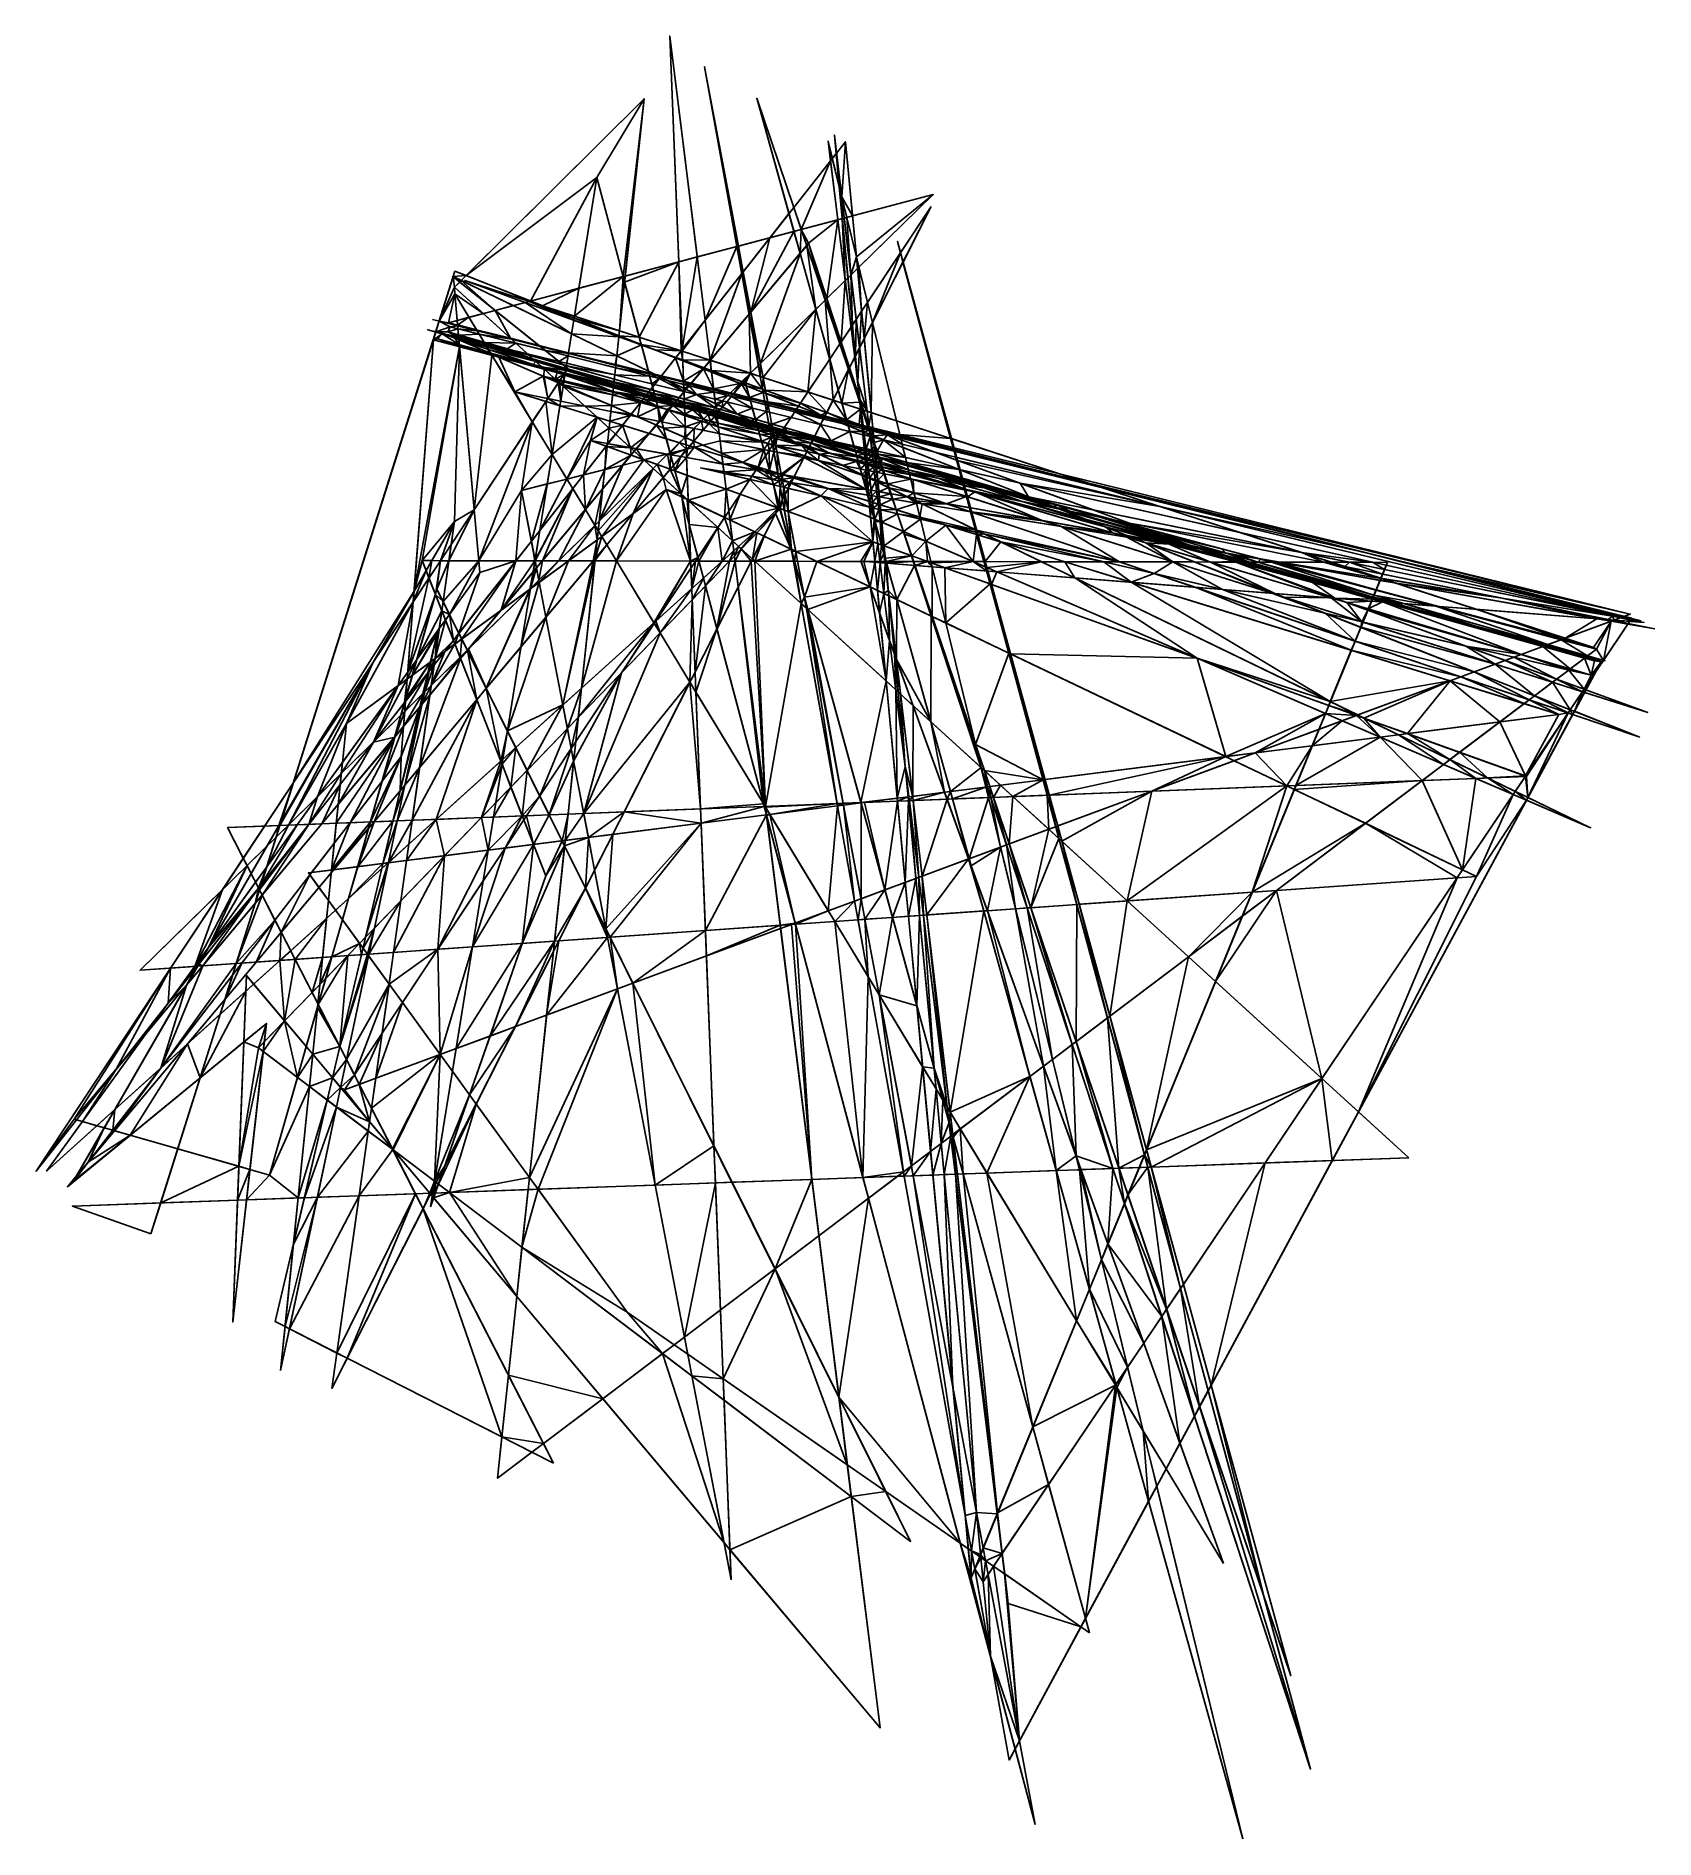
# Model space of a CAD drawing. Header units: metres. Extents: x -225 to 770, y -544 to 564.
import ezdxf

# ---------------------------------------------------------------- set-up
doc = ezdxf.new("R2010")
doc.units = ezdxf.units.M

msp = doc.modelspace()

# ---------------------------------------------------------------- linework, layer by layer
for p, q in [((293.37103, -475.85074, -728.49304), (164.16443, 563.9141, -1116.1304)), ((164.16443, 563.9141, -1116.1304), (201.89743, -384.79602, -724.80273)), ((372.69696, -495.5942, -757.22614), (185.59381, 545.01654, -1118.0442)), ((185.59381, 545.01654, -1118.0442), (388.77362, -535.27014, -747.6679)), ((148.39948, 525.4025, -1092.1235), (31.867126, 409.53918, -987.4531)), ((58.252808, -322.34137, -684.2856), (148.39948, 525.4025, -1092.1235)), ((516.37213, -544.0672, -803.7859), (217.63705, 525.73083, -1124.7742)), ((217.63705, 525.73083, -1124.7742), (545.7816, -443.76776, -860.83936)), ((272.09955, 498.95178, -1138.7997), (-225.2786, -133.69386, -632.49695)), ((372.1836, -399.28522, -798.5095), (261.48572, 499.3399, -1133.9835)), ((261.48572, 499.3399, -1133.9835), (516.37213, -544.0672, -803.7859)), ((349.29993, -383.51236, -794.56555), (265.35364, 503.01196, -1137.3828)), ((265.35364, 503.01196, -1137.3828), (372.1836, -399.28522, -798.5095)), ((356.773, -386.01013, -796.99744), (272.09955, 498.95178, -1138.7997)), ((119.34433, 476.88977, -1057.5647), (17.123169, -155.5869, -736.8717)), ((388.77362, -535.27014, -747.6679), (119.34433, 476.88977, -1057.5647)), ((-161.32059, -10.187912, -715.7775), (326.06714, 466.47064, -1150.1343)), ((326.06714, 466.47064, -1150.1343), (28.200867, 387.7458, -976.3353)), ((324.84503, 459.20618, -1146.4285), (-43.431335, -267.1413, -660.34216)), ((-35.793427, -83.73827, -743.004), (324.84503, 459.20618, -1146.4285)), ((249.52759, 436.53705, -1101.2909), (-201.80836, -101.81976, -657.25964)), ((557.95984, -501.0974, -841.83923), (249.52759, 436.53705, -1101.2909)), ((545.7816, -443.76776, -860.83936), (304.0512, 437.72125, -1127.4017)), ((304.0512, 437.72125, -1127.4017), (557.95984, -501.0974, -841.83923)), ((-154.67836, -172.18564, -649.0496), (32.129852, 419.3811, -991.81995)), ((101.47748, 359.64325, -998.62396), (30.675568, 416.25635, -989.7898)), ((30.675568, 416.25635, -989.7898), (730.02356, 77.34354, -1172.0273)), ((32.129852, 419.3811, -991.81995), (760.3008, 133.12076, -1210.292)), ((731.95435, 188.18149, -1220.7225), (38.14865, 413.7586, -992.2217)), ((38.14865, 413.7586, -992.2217), (765.15857, 148.19702, -1219.0732)), ((31.867126, 409.53918, -987.4531), (618.36743, -125.45459, -1032.1637)), ((47.40619, 234.1868, -919.14453), (32.099304, 405.39948, -985.7773)), ((32.099304, 405.39948, -985.7773), (504.43823, -374.8846, -871.1271)), ((757.08057, 205.05893, -1239.7969), (18.314148, 389.6963, -972.5342)), ((18.314148, 389.6963, -972.5342), (754.4347, 208.65134, -1240.1035)), ((-0.847961, 121.22928, -847.78534), (19.010742, 377.27704, -967.5066)), ((758.76697, 204.04391, -1240.151), (15.405579, 383.44684, -968.47406)), ((15.405579, 383.44684, -968.47406), (732.4187, 179.90198, -1217.3708)), ((19.010742, 377.27704, -967.5066), (731.95435, 188.18149, -1220.7225)), ((760.3008, 133.12076, -1210.292), (21.19217, 381.9641, -970.55176)), ((21.19217, 381.9641, -970.55176), (730.46954, 171.07516, -1212.6499)), ((732.4187, 179.90198, -1217.3708), (21.424377, 377.82434, -968.87585)), ((21.424377, 377.82434, -968.87585), (733.64087, 187.16644, -1221.0768)), ((730.02356, 77.34354, -1172.0273), (26.97879, 380.48132, -972.6294)), ((26.97879, 380.48132, -972.6294), (736.51886, 179.43427, -1219.0942)), ((765.15857, 148.19702, -1219.0732), (27.705933, 382.0437, -973.6444)), ((27.705933, 382.0437, -973.6444), (738.9325, 179.98157, -1220.4635)), ((28.200867, 387.7458, -976.3353), (757.08057, 205.05893, -1239.7969)), ((761.18066, 204.59119, -1241.5203), (29.160217, 385.1684, -975.6745)), ((29.160217, 385.1684, -975.6745), (755.39404, 206.07397, -1239.4426)), ((-225.2786, -133.69386, -632.49695), (101.47748, 359.64325, -998.62396)), ((738.9325, 179.98157, -1220.4635), (86.268555, 354.79694, -989.39343)), ((86.268555, 354.79694, -989.39343), (758.76697, 204.04391, -1240.151)), ((210.2619, 352.16968, -1046.4789), (-206.00009, -143.2969, -637.40826)), ((762.8671, 203.57614, -1241.8745), (68.878204, 345.26355, -977.11786)), ((68.878204, 345.26355, -977.11786), (710.635, 147.01282, -1192.9624)), ((422.08154, -417.31705, -814.1633), (210.2619, 352.16968, -1046.4789)), ((73.08838, 284.7296, -952.99493), (195.22412, 315.22046, -1023.4873)), ((769.61304, 199.51599, -1243.2913), (115.37268, 315.28015, -986.0206)), ((115.37268, 315.28015, -986.0206), (690.77, 108.9689, -1167.2322)), ((195.22412, 315.22046, -1023.4873), (769.61304, 199.51599, -1243.2913)), ((730.46954, 171.07516, -1212.6499), (183.12543, 298.50217, -1010.5984)), ((183.12543, 298.50217, -1010.5984), (761.18066, 204.59119, -1241.5203)), ((-34.577682, 141.53, -840.7012), (161.86716, 285.2968, -994.92346)), ((201.89743, -384.79602, -724.80273), (73.08838, 284.7296, -952.99493)), ((161.86716, 285.2968, -994.92346), (659.99774, 47.489594, -1126.2766)), ((231.80133, 273.2059, -1022.5463), (-218.76485, -133.61426, -635.58966)), ((-88.56946, -57.974243, -729.33264), (231.80133, 273.2059, -1022.5463)), ((31.793945, 265.58325, -925.35095), (-202.13217, -139.62486, -640.8076)), ((-43.431335, -267.1413, -660.34216), (31.793945, 265.58325, -925.35095)), ((-218.76485, -133.61426, -635.58966), (47.40619, 234.1868, -919.14453)), ((88.010345, 47.748596, -857.8249), (11.959442, 241.52097, -905.66345)), ((11.959442, 241.52097, -905.66345), (605.17456, 240.48572, -1183.7474)), ((504.43823, -374.8846, -871.1271), (281.66882, 241.19244, -1032.1576)), ((281.66882, 241.19244, -1032.1576), (762.8671, 203.57614, -1241.8745)), ((605.17456, 240.48572, -1183.7474), (349.29993, -383.51236, -794.56555)), ((-81.74402, -136.08224, -698.8605), (21.08847, 224.02649, -902.407)), ((21.08847, 224.02649, -902.407), (312.1972, -361.18155, -786.773)), ((754.4347, 208.65134, -1240.1035), (-35.793427, -83.73827, -743.004)), ((755.39404, 206.07397, -1239.4426), (356.773, -386.01013, -796.99744)), ((-78.32205, -226.1418, -661.63727), (21.027405, 196.06326, -890.32166)), ((21.027405, 196.06326, -890.32166), (-75.01016, -256.1351, -650.26044)), ((733.64087, 187.16644, -1221.0768), (58.252808, -322.34137, -684.2856)), ((736.51886, 179.43427, -1219.0942), (372.69696, -495.5942, -757.22614)), ((710.635, 147.01282, -1192.9624), (-57.937866, 49.58969, -790.0921)), ((-75.01016, -256.1351, -650.26044), (-34.577682, 141.53, -840.7012)), ((-202.13217, -139.62486, -640.8076), (-0.847961, 121.22928, -847.78534)), ((690.77, 108.9689, -1167.2322), (-107.57312, 77.46338, -778.805)), ((-107.57312, 77.46338, -778.805), (92.77075, -313.11652, -704.47003)), ((659.99774, 47.489594, -1126.2766), (-161.32059, -10.187912, -715.7775)), ((-57.937866, 49.58969, -790.0921), (138.08582, -220.39003, -765.72644)), ((17.123169, -155.5869, -736.8717), (88.010345, 47.748596, -857.8249)), ((-104.377045, -226.46022, -649.2665), (-95.95094, -13.531601, -745.0287)), ((-95.95094, -13.531601, -745.0287), (293.37103, -475.85074, -728.49304)), ((-206.00009, -143.2969, -637.40826), (-83.71167, -42.89798, -738.1138)), ((-83.71167, -42.89798, -738.1138), (-104.377045, -226.46022, -649.2665)), ((312.1972, -361.18155, -786.773), (-88.56946, -57.974243, -729.33264)), ((-201.80836, -101.81976, -657.25964), (-81.74402, -136.08224, -698.8605)), ((618.36743, -125.45459, -1032.1637), (-202.88986, -155.16885, -633.74994)), ((-202.88986, -155.16885, -633.74994), (-154.67836, -172.18564, -649.0496)), ((138.08582, -220.39003, -765.72644), (422.08154, -417.31705, -814.1633)), ((92.77075, -313.11652, -704.47003), (-78.32205, -226.1418, -661.63727))]:
    msp.add_line(p, q)
for points in [[(181.03647, 428.13965, -1065.5118), (169.6839, 425.13916, -1058.8878), (164.16443, 563.9141, -1116.1304), (164.16454, 563.91425, -1116.1302)], [(206.31918, 434.82172, -1080.2638), (205.44836, 434.5916, -1079.7557), (185.59381, 545.01654, -1118.0442), (185.59392, 545.01666, -1118.0441)], [(119.34433, 476.88977, -1057.5647), (39.0354, 416.66638, -993.8918), (148.39948, 525.4025, -1092.1235), (148.39958, 525.40265, -1092.1234)], [(119.34433, 476.88977, -1057.5647), (148.39948, 525.4025, -1092.1235), (135.52325, 416.11066, -1038.9558), (135.52336, 416.11075, -1038.9557)], [(136.814, 416.45178, -1039.709), (135.52325, 416.11066, -1038.9558), (148.39948, 525.4025, -1092.1235), (148.39958, 525.40265, -1092.1234)], [(240.36377, 458.58508, -1106.4944), (237.42938, 454.85266, -1103.5073), (217.63705, 525.73083, -1124.7742), (217.63716, 525.73096, -1124.774)], [(264.07416, 488.74384, -1130.6302), (262.96484, 487.33282, -1129.501), (261.48572, 499.3399, -1133.9835), (261.4858, 499.34, -1133.9834)], [(266.65436, 492.0257, -1133.2568), (266.42188, 491.7301, -1133.0201), (265.35364, 503.01196, -1137.3828), (265.35373, 503.01205, -1137.3827)], [(269.83514, 465.16052, -1123.167), (266.65436, 492.0257, -1133.2568), (272.09955, 498.95178, -1138.7997), (272.09964, 498.95187, -1138.7996)], [(269.83514, 465.16052, -1123.167), (272.09955, 498.95178, -1138.7997), (276.46173, 453.3601, -1121.1906), (276.46182, 453.3602, -1121.1904)], [(268.3698, 471.15894, -1125.0653), (264.07416, 488.74384, -1130.6302), (266.42188, 491.7301, -1133.0201), (266.42197, 491.7302, -1133.02)], [(119.34433, 476.88977, -1057.5647), (78.67078, 401.08478, -1005.7835), (39.0354, 416.66638, -993.8918), (39.0355, 416.66647, -993.89166)], [(119.34433, 476.88977, -1057.5647), (108.3609, 408.93176, -1023.1071), (78.67078, 401.08478, -1005.7835), (78.670876, 401.08487, -1005.7834)], [(119.34433, 476.88977, -1057.5647), (135.52325, 416.11066, -1038.9558), (108.3609, 408.93176, -1023.1071), (108.361, 408.93185, -1023.107)], [(244.95105, 445.03204, -1102.8047), (240.36377, 458.58508, -1106.4944), (262.96484, 487.33282, -1129.501), (262.96494, 487.33292, -1129.5009)], [(244.95105, 445.03204, -1102.8047), (262.96484, 487.33282, -1129.501), (267.44336, 450.97662, -1115.9286), (267.44345, 450.9767, -1115.9285)], [(270.2116, 451.70825, -1117.5437), (268.3698, 471.15894, -1125.0653), (269.83514, 465.16052, -1123.167), (269.83524, 465.1606, -1123.1669)], [(278.87244, 428.16534, -1111.4595), (276.46173, 453.3601, -1121.1906), (326.06714, 466.47064, -1150.1343), (326.06723, 466.47073, -1150.1342)], [(278.87244, 428.16534, -1111.4595), (326.06714, 466.47064, -1150.1343), (280.42035, 421.82867, -1109.4542), (280.42044, 421.82877, -1109.4541)], [(237.42938, 454.85266, -1103.5073), (240.50024, 443.8557, -1100.2078), (225.71057, 439.94684, -1091.5784), (225.71068, 439.94693, -1091.5782)], [(270.2116, 451.70825, -1117.5437), (269.83514, 465.16052, -1123.167), (271.39093, 452.01996, -1118.2319), (271.39102, 452.02005, -1118.2318)], [(269.83514, 465.16052, -1123.167), (276.46173, 453.3601, -1121.1906), (272.94482, 452.4306, -1119.1385), (272.94492, 452.4307, -1119.1384)], [(324.84503, 459.20618, -1146.4285), (307.52637, 425.0487, -1123.5696), (305.95728, 430.7705, -1125.2998), (305.95737, 430.7706, -1125.2997)], [(213.97299, 394.12732, -1066.3118), (225.71057, 439.94684, -1091.5784), (240.50024, 443.8557, -1100.2078), (240.50035, 443.8558, -1100.2076)], [(213.97299, 394.12732, -1066.3118), (240.50024, 443.8557, -1100.2078), (244.28885, 430.28827, -1096.137), (244.28896, 430.28836, -1096.1368)], [(244.95105, 445.03204, -1102.8047), (244.28885, 430.28827, -1096.137), (240.50024, 443.8557, -1100.2078), (240.50035, 443.8558, -1100.2076)], [(244.95105, 445.03204, -1102.8047), (248.31561, 435.09137, -1100.0985), (244.28885, 430.28827, -1096.137), (244.28896, 430.28836, -1096.1368)], [(244.95105, 445.03204, -1102.8047), (267.44336, 450.97662, -1115.9286), (249.52759, 436.53705, -1101.2909), (249.5277, 436.53714, -1101.2908)], [(244.95105, 445.03204, -1102.8047), (249.52759, 436.53705, -1101.2909), (248.31561, 435.09137, -1100.0985), (248.31572, 435.09146, -1100.0984)], [(267.44336, 450.97662, -1115.9286), (260.70758, 402.54987, -1091.8864), (249.52759, 436.53705, -1101.2909), (249.5277, 436.53714, -1101.2908)], [(260.70758, 402.54987, -1091.8864), (267.44336, 450.97662, -1115.9286), (272.0432, 413.636, -1101.9885), (272.0433, 413.63608, -1101.9884)], [(270.2116, 451.70825, -1117.5437), (272.0432, 413.636, -1101.9885), (267.44336, 450.97662, -1115.9286), (267.44345, 450.9767, -1115.9285)], [(272.0432, 413.636, -1101.9885), (270.2116, 451.70825, -1117.5437), (273.66644, 415.22345, -1103.435), (273.66653, 415.22354, -1103.4349)], [(272.94482, 452.4306, -1119.1385), (275.53156, 417.04755, -1105.0974), (271.39093, 452.01996, -1118.2319), (271.39102, 452.02005, -1118.2318)], [(278.87244, 428.16534, -1111.4595), (272.94482, 452.4306, -1119.1385), (276.46173, 453.3601, -1121.1906), (276.46182, 453.3602, -1121.1904)], [(278.87244, 428.16534, -1111.4595), (275.53156, 417.04755, -1105.0974), (272.94482, 452.4306, -1119.1385), (272.94492, 452.4307, -1119.1384)], [(181.03647, 428.13965, -1065.5118), (205.44836, 434.5916, -1079.7557), (185.86694, 389.26727, -1051.0198), (185.86705, 389.26736, -1051.0197)], [(185.86694, 389.26727, -1051.0198), (205.44836, 434.5916, -1079.7557), (208.43616, 417.9745, -1073.9939), (208.43626, 417.97458, -1073.9938)], [(225.71057, 439.94684, -1091.5784), (209.28479, 419.05383, -1074.8578), (206.31918, 434.82172, -1080.2638), (206.31929, 434.8218, -1080.2637)], [(225.71057, 439.94684, -1091.5784), (213.97299, 394.12732, -1066.3118), (209.28479, 419.05383, -1074.8578), (209.2849, 419.05392, -1074.8577)], [(248.31561, 435.09137, -1100.0985), (253.89514, 395.88745, -1085.8152), (244.28885, 430.28827, -1096.137), (244.28896, 430.28836, -1096.1368)], [(249.52759, 436.53705, -1101.2909), (259.67255, 401.5376, -1090.9639), (248.31561, 435.09137, -1100.0985), (248.31572, 435.09146, -1100.0984)], [(253.89514, 395.88745, -1085.8152), (248.31561, 435.09137, -1100.0985), (259.67255, 401.5376, -1090.9639), (259.67264, 401.5377, -1090.9637)], [(259.67255, 401.5376, -1090.9639), (249.52759, 436.53705, -1101.2909), (260.70758, 402.54987, -1091.8864), (260.70767, 402.54996, -1091.8862)], [(305.95728, 430.7705, -1125.2998), (305.9386, 430.74243, -1125.279), (304.0512, 437.72125, -1127.4017), (304.0513, 437.72134, -1127.4016)], [(169.6839, 425.13916, -1058.8878), (145.43466, 378.8767, -1027.5557), (136.41962, 412.74335, -1037.9248), (136.41972, 412.74344, -1037.9247)], [(136.814, 416.45178, -1039.709), (169.6839, 425.13916, -1058.8878), (136.41962, 412.74335, -1037.9248), (136.41972, 412.74344, -1037.9247)], [(145.43466, 378.8767, -1027.5557), (169.6839, 425.13916, -1058.8878), (171.12991, 370.5224, -1036.0183), (171.13002, 370.5225, -1036.0182)], [(181.03647, 428.13965, -1065.5118), (171.82123, 371.40167, -1036.722), (169.6839, 425.13916, -1058.8878), (169.684, 425.13925, -1058.8877)], [(171.82123, 371.40167, -1036.722), (171.12991, 370.5224, -1036.0183), (169.6839, 425.13916, -1058.8878), (169.684, 425.13925, -1058.8877)], [(181.03647, 428.13965, -1065.5118), (185.86694, 389.26727, -1051.0198), (171.82123, 371.40167, -1036.722), (171.82133, 371.40176, -1036.7219)], [(244.28885, 430.28827, -1096.137), (219.89575, 362.63654, -1055.5151), (213.97299, 394.12732, -1066.3118), (213.9731, 394.1274, -1066.3116)], [(219.89575, 362.63654, -1055.5151), (244.28885, 430.28827, -1096.137), (253.89514, 395.88745, -1085.8152), (253.89525, 395.88754, -1085.8151)], [(278.87244, 428.16534, -1111.4595), (279.55927, 420.98657, -1108.6868), (275.53156, 417.04755, -1105.0974), (275.53165, 417.04764, -1105.0973)], [(279.55927, 420.98657, -1108.6868), (280.42035, 421.82867, -1109.4542), (282.06482, 394.80017, -1098.5728), (282.0649, 394.80026, -1098.5726)], [(285.68982, 400.25763, -1102.6278), (282.06482, 394.80017, -1098.5728), (280.42035, 421.82867, -1109.4542), (280.42044, 421.82877, -1109.4541)], [(288.70288, 387.92334, -1098.7245), (285.68982, 400.25763, -1102.6278), (305.9386, 430.74243, -1125.279), (305.9387, 430.74252, -1125.2789)], [(288.70288, 387.92334, -1098.7245), (305.9386, 430.74243, -1125.279), (307.49518, 424.98724, -1123.5284), (307.49527, 424.98734, -1123.5283)], [(307.49518, 424.98724, -1123.5284), (307.52637, 425.0487, -1123.5696), (336.79272, 316.6604, -1090.5784), (336.79282, 316.6605, -1090.5782)], [(337.29443, 316.4973, -1090.7437), (336.79272, 316.6604, -1090.5784), (307.52637, 425.0487, -1123.5696), (307.52646, 425.0488, -1123.5695)], [(31.048859, 415.9579, -989.8364), (31.867126, 409.53918, -987.4531), (22.43573, 388.68262, -974.03235), (22.43583, 388.6827, -974.0322)], [(31.048859, 415.9579, -989.8364), (30.675568, 416.25635, -989.7898), (31.081085, 416.05988, -989.8955), (31.081184, 416.05997, -989.8954)], [(31.048859, 415.9579, -989.8364), (31.081085, 416.05988, -989.8955), (36.018738, 413.66693, -991.1821), (36.018837, 413.66702, -991.182)], [(31.048859, 415.9579, -989.8364), (36.018738, 413.66693, -991.1821), (35.080505, 412.73413, -990.3395), (35.080605, 412.73422, -990.33936)], [(31.048859, 415.9579, -989.8364), (35.080505, 412.73413, -990.3395), (31.867126, 409.53918, -987.4531), (31.867226, 409.53928, -987.453)], [(31.081085, 416.05988, -989.8955), (32.129852, 419.3811, -991.81995), (39.0354, 416.66638, -993.8918), (39.0355, 416.66647, -993.89166)], [(31.081085, 416.05988, -989.8955), (39.0354, 416.66638, -993.8918), (36.018738, 413.66693, -991.1821), (36.018837, 413.66702, -991.182)], [(56.85907, 395.32, -993.0568), (35.080505, 412.73413, -990.3395), (36.018738, 413.66693, -991.1821), (36.018837, 413.66702, -991.182)], [(56.85907, 395.32, -993.0568), (36.018738, 413.66693, -991.1821), (67.871704, 398.23065, -999.4824), (67.8718, 398.23074, -999.4823)], [(77.820526, 400.86005, -1005.2874), (75.29056, 400.1914, -1003.8112), (38.14865, 413.7586, -992.2217), (38.14875, 413.7587, -992.22156)], [(105.5968, 391.82916, -1014.4353), (135.52325, 416.11066, -1038.9558), (133.23996, 382.84155, -1023.5395), (133.24007, 382.84164, -1023.53937)], [(135.52325, 416.11066, -1038.9558), (105.5968, 391.82916, -1014.4353), (108.3609, 408.93176, -1023.1071), (108.361, 408.93185, -1023.107)], [(136.41962, 412.74335, -1037.9248), (133.23996, 382.84155, -1023.5395), (135.52325, 416.11066, -1038.9558), (135.52336, 416.11075, -1038.9557)], [(133.23996, 382.84155, -1023.5395), (136.41962, 412.74335, -1037.9248), (145.43466, 378.8767, -1027.5557), (145.43477, 378.8768, -1027.5555)], [(136.814, 416.45178, -1039.709), (136.41962, 412.74335, -1037.9248), (135.52325, 416.11066, -1038.9558), (135.52336, 416.11075, -1038.9557)], [(208.43616, 417.9745, -1073.9939), (188.91486, 364.74, -1041.8757), (185.86694, 389.26727, -1051.0198), (185.86705, 389.26736, -1051.0197)], [(188.91486, 364.74, -1041.8757), (208.43616, 417.9745, -1073.9939), (212.94452, 392.9005, -1065.2998), (212.94463, 392.9006, -1065.2997)], [(209.28479, 419.05383, -1074.8578), (212.94452, 392.9005, -1065.2998), (208.43616, 417.9745, -1073.9939), (208.43626, 417.97458, -1073.9938)], [(212.94452, 392.9005, -1065.2998), (209.28479, 419.05383, -1074.8578), (213.97299, 394.12732, -1066.3118), (213.9731, 394.1274, -1066.3116)], [(269.4862, 375.8629, -1084.5018), (260.70758, 402.54987, -1091.8864), (272.0432, 413.636, -1101.9885), (272.0433, 413.63608, -1101.9884)], [(269.4862, 375.8629, -1084.5018), (272.0432, 413.636, -1101.9885), (275.5683, 385.0196, -1091.3055), (275.5684, 385.01968, -1091.3054)], [(273.66644, 415.22345, -1103.435), (275.53156, 417.04755, -1105.0974), (276.40692, 386.28217, -1092.2437), (276.407, 386.28226, -1092.2435)], [(278.7555, 389.81793, -1094.8708), (276.40692, 386.28217, -1092.2437), (275.53156, 417.04755, -1105.0974), (275.53165, 417.04764, -1105.0973)], [(32.099304, 405.39948, -985.7773), (22.43573, 388.68262, -974.03235), (31.867126, 409.53918, -987.4531), (31.867226, 409.53928, -987.453)], [(32.099304, 405.39948, -985.7773), (28.200867, 387.7458, -976.3353), (22.43573, 388.68262, -974.03235), (22.43583, 388.6827, -974.0322)], [(32.099304, 405.39948, -985.7773), (33.551178, 389.15985, -979.45715), (28.200867, 387.7458, -976.3353), (28.200966, 387.74588, -976.3352)], [(32.099304, 405.39948, -985.7773), (31.867126, 409.53918, -987.4531), (49.56781, 393.393, -988.8025), (49.56791, 393.3931, -988.80237)], [(32.099304, 405.39948, -985.7773), (49.56781, 393.393, -988.8025), (40.7742, 391.06885, -983.67163), (40.7743, 391.06894, -983.6715)], [(32.099304, 405.39948, -985.7773), (40.7742, 391.06885, -983.67163), (33.551178, 389.15985, -979.45715), (33.551277, 389.15994, -979.45703)], [(75.29056, 400.1914, -1003.8112), (103.8161, 380.81158, -1008.84894), (67.871704, 398.23065, -999.4824), (67.8718, 398.23074, -999.4823)], [(105.18353, 389.27216, -1013.1388), (75.29056, 400.1914, -1003.8112), (77.820526, 400.86005, -1005.2874), (77.820625, 400.86014, -1005.2873)], [(105.18353, 389.27216, -1013.1388), (103.8161, 380.81158, -1008.84894), (75.29056, 400.1914, -1003.8112), (75.29066, 400.1915, -1003.8111)], [(77.820526, 400.86005, -1005.2874), (78.67078, 401.08478, -1005.7835), (86.04199, 398.187, -1007.9951), (86.04209, 398.1871, -1007.995)], [(105.18353, 389.27216, -1013.1388), (77.820526, 400.86005, -1005.2874), (86.04199, 398.187, -1007.9951), (86.04209, 398.1871, -1007.995)], [(108.3609, 408.93176, -1023.1071), (86.04199, 398.187, -1007.9951), (78.67078, 401.08478, -1005.7835), (78.670876, 401.08487, -1005.7834)], [(86.04199, 398.187, -1007.9951), (108.3609, 408.93176, -1023.1071), (105.5968, 391.82916, -1014.4353), (105.5969, 391.82925, -1014.4352)], [(259.67255, 401.5376, -1090.9639), (262.4464, 365.26447, -1076.6268), (253.89514, 395.88745, -1085.8152), (253.89525, 395.88754, -1085.8151)], [(259.67255, 401.5376, -1090.9639), (260.70758, 402.54987, -1091.8864), (268.74188, 374.74243, -1083.6692), (268.74197, 374.74252, -1083.6691)], [(259.67255, 401.5376, -1090.9639), (268.74188, 374.74243, -1083.6692), (262.4464, 365.26447, -1076.6268), (262.4465, 365.26456, -1076.6267)], [(269.4862, 375.8629, -1084.5018), (268.74188, 374.74243, -1083.6692), (260.70758, 402.54987, -1091.8864), (260.70767, 402.54996, -1091.8862)], [(282.06482, 394.80017, -1098.5728), (285.68982, 400.25763, -1102.6278), (283.67212, 378.00128, -1092.0845), (283.6722, 378.00137, -1092.0844)], [(288.70288, 387.92334, -1098.7245), (283.67212, 378.00128, -1092.0845), (285.68982, 400.25763, -1102.6278), (285.6899, 400.25772, -1102.6277)], [(18.314148, 389.6963, -972.5342), (22.43573, 388.68262, -974.03235), (22.430908, 388.66736, -974.02356), (22.431007, 388.66745, -974.02344)], [(29.160217, 385.1684, -975.6745), (20.401611, 382.2411, -970.3), (22.430908, 388.66736, -974.02356), (22.431007, 388.66745, -974.02344)], [(33.844727, 385.8766, -978.1793), (22.430908, 388.66736, -974.02356), (22.43573, 388.68262, -974.03235), (22.43583, 388.6827, -974.0322)], [(22.430908, 388.66736, -974.02356), (33.844727, 385.8766, -978.1793), (33.850372, 385.81342, -978.1548), (33.85047, 385.8135, -978.15466)], [(22.430908, 388.66736, -974.02356), (33.850372, 385.81342, -978.1548), (29.160217, 385.1684, -975.6745), (29.160316, 385.1685, -975.6744)], [(22.43573, 388.68262, -974.03235), (28.200867, 387.7458, -976.3353), (33.844727, 385.8766, -978.1793), (33.844826, 385.87668, -978.1792)], [(33.80316, 386.34167, -978.36035), (33.551178, 389.15985, -979.45715), (40.7742, 391.06885, -983.67163), (40.7743, 391.06894, -983.6715)], [(33.80316, 386.34167, -978.36035), (40.7742, 391.06885, -983.67163), (45.39453, 383.4364, -982.5502), (45.39463, 383.4365, -982.55005)], [(66.19968, 378.22174, -990.0704), (49.56781, 393.393, -988.8025), (56.85907, 395.32, -993.0568), (56.85917, 395.3201, -993.0567)], [(66.19968, 378.22174, -990.0704), (56.85907, 395.32, -993.0568), (83.74118, 373.82513, -996.411), (83.74128, 373.82523, -996.4109)], [(86.04199, 398.187, -1007.9951), (105.5968, 391.82916, -1014.4353), (105.394745, 390.57898, -1013.80145), (105.394844, 390.57907, -1013.80133)], [(105.18353, 389.27216, -1013.1388), (86.04199, 398.187, -1007.9951), (105.394745, 390.57898, -1013.80145), (105.394844, 390.57907, -1013.80133)], [(105.18353, 389.27216, -1013.1388), (132.84918, 379.16644, -1021.7715), (103.8161, 380.81158, -1008.84894), (103.8162, 380.81168, -1008.8488)], [(105.18353, 389.27216, -1013.1388), (105.394745, 390.57898, -1013.80145), (132.91241, 379.76123, -1022.0576), (132.91252, 379.76132, -1022.0575)], [(105.18353, 389.27216, -1013.1388), (132.91241, 379.76123, -1022.0576), (132.84918, 379.16644, -1021.7715), (132.84929, 379.16653, -1021.77136)], [(133.23996, 382.84155, -1023.5395), (105.394745, 390.57898, -1013.80145), (105.5968, 391.82916, -1014.4353), (105.5969, 391.82925, -1014.4352)], [(105.394745, 390.57898, -1013.80145), (133.23996, 382.84155, -1023.5395), (132.91241, 379.76123, -1022.0576), (132.91252, 379.76132, -1022.0575)], [(185.86694, 389.26727, -1051.0198), (171.86569, 370.28314, -1036.2606), (171.82123, 371.40167, -1036.722), (171.82133, 371.40176, -1036.7219)], [(171.86569, 370.28314, -1036.2606), (185.86694, 389.26727, -1051.0198), (188.91486, 364.74, -1041.8757), (188.91496, 364.74008, -1041.8756)], [(188.91486, 364.74, -1041.8757), (212.94452, 392.9005, -1065.2998), (189.24573, 364.6324, -1041.9846), (189.24583, 364.63248, -1041.9845)], [(212.94452, 392.9005, -1065.2998), (213.78015, 356.65552, -1050.065), (189.24573, 364.6324, -1041.9846), (189.24583, 364.63248, -1041.9845)], [(213.97299, 394.12732, -1066.3118), (218.61176, 361.38074, -1054.3708), (212.94452, 392.9005, -1065.2998), (212.94463, 392.9006, -1065.2997)], [(213.78015, 356.65552, -1050.065), (212.94452, 392.9005, -1065.2998), (218.61176, 361.38074, -1054.3708), (218.61186, 361.38083, -1054.3707)], [(218.61176, 361.38074, -1054.3708), (213.97299, 394.12732, -1066.3118), (219.89575, 362.63654, -1055.5151), (219.89586, 362.63663, -1055.515)], [(253.89514, 395.88745, -1085.8152), (221.49225, 354.14807, -1052.6049), (219.89575, 362.63654, -1055.5151), (219.89586, 362.63663, -1055.515)], [(221.49225, 354.14807, -1052.6049), (253.89514, 395.88745, -1085.8152), (249.10034, 345.17188, -1061.6974), (249.10045, 345.17197, -1061.6973)], [(262.4464, 365.26447, -1076.6268), (249.10034, 345.17188, -1061.6974), (253.89514, 395.88745, -1085.8152), (253.89525, 395.88754, -1085.8151)], [(276.40692, 386.28217, -1092.2437), (278.7555, 389.81793, -1094.8708), (278.21094, 367.23035, -1084.8763), (278.21103, 367.23044, -1084.8762)], [(280.82043, 372.377, -1088.3206), (278.21094, 367.23035, -1084.8763), (278.7555, 389.81793, -1094.8708), (278.75558, 389.81802, -1094.8707)], [(280.82043, 372.377, -1088.3206), (278.7555, 389.81793, -1094.8708), (282.06482, 394.80017, -1098.5728), (282.0649, 394.80026, -1098.5726)], [(280.82043, 372.377, -1088.3206), (282.06482, 394.80017, -1098.5728), (283.67212, 378.00128, -1092.0845), (283.6722, 378.00137, -1092.0844)], [(283.67212, 378.00128, -1092.0845), (288.70288, 387.92334, -1098.7245), (288.02417, 332.51654, -1074.5167), (288.02426, 332.51663, -1074.5166)], [(303.4641, 327.49658, -1079.6018), (288.02417, 332.51654, -1074.5167), (288.70288, 387.92334, -1098.7245), (288.70297, 387.92343, -1098.7244)], [(19.010742, 377.27704, -967.5066), (-67.11493, 105.10202, -809.71783), (20.340027, 382.04608, -970.187), (20.340126, 382.04617, -970.1869)], [(19.010742, 377.27704, -967.5066), (7.019562, 222.66898, -895.21594), (-67.11493, 105.10202, -809.71783), (-67.11483, 105.10212, -809.7177)], [(19.010742, 377.27704, -967.5066), (34.992523, 373.03815, -973.18286), (7.019562, 222.66898, -895.21594), (7.019662, 222.66908, -895.2158)], [(20.340027, 382.04608, -970.187), (15.405579, 383.44684, -968.47406), (20.401611, 382.2411, -970.3), (20.40171, 382.24118, -970.29987)], [(19.010742, 377.27704, -967.5066), (20.340027, 382.04608, -970.187), (24.221313, 380.94427, -971.5343), (24.221413, 380.94437, -971.5342)], [(24.221313, 380.94427, -971.5343), (21.424377, 377.82434, -968.87585), (19.010742, 377.27704, -967.5066), (19.010841, 377.27713, -967.5065)], [(34.992523, 373.03815, -973.18286), (19.010742, 377.27704, -967.5066), (21.424377, 377.82434, -968.87585), (21.424477, 377.82443, -968.87573)], [(20.401611, 382.2411, -970.3), (29.160217, 385.1684, -975.6745), (27.705933, 382.0437, -973.6444), (27.706032, 382.0438, -973.6443)], [(20.401611, 382.2411, -970.3), (27.705933, 382.0437, -973.6444), (34.47336, 378.84497, -975.44275), (34.473457, 378.84506, -975.4426)], [(28.755249, 379.71533, -973.1332), (24.221313, 380.94427, -971.5343), (21.19217, 381.9641, -970.55176), (21.192268, 381.9642, -970.55164)], [(21.424377, 377.82434, -968.87585), (24.221313, 380.94427, -971.5343), (34.88681, 374.22052, -973.643), (34.88691, 374.2206, -973.6429)], [(34.899994, 374.07312, -973.58563), (34.992523, 373.03815, -973.18286), (21.424377, 377.82434, -968.87585), (21.424477, 377.82443, -968.87573)], [(34.899994, 374.07312, -973.58563), (21.424377, 377.82434, -968.87585), (34.88681, 374.22052, -973.643), (34.88691, 374.2206, -973.6429)], [(28.755249, 379.71533, -973.1332), (29.150452, 379.54498, -973.24536), (24.221313, 380.94427, -971.5343), (24.221413, 380.94437, -971.5342)], [(31.904663, 378.35742, -974.0265), (24.221313, 380.94427, -971.5343), (29.150452, 379.54498, -973.24536), (29.15055, 379.54507, -973.24524)], [(24.221313, 380.94427, -971.5343), (31.904663, 378.35742, -974.0265), (34.88681, 374.22052, -973.643), (34.88691, 374.2206, -973.6429)], [(34.518097, 378.34515, -975.2482), (28.755249, 379.71533, -973.1332), (26.97879, 380.48132, -972.6294), (26.97889, 380.4814, -972.6293)], [(34.015076, 383.97076, -977.4376), (27.705933, 382.0437, -973.6444), (29.160217, 385.1684, -975.6745), (29.160316, 385.1685, -975.6744)], [(27.705933, 382.0437, -973.6444), (34.015076, 383.97076, -977.4376), (34.356293, 380.1543, -975.95233), (34.35639, 380.1544, -975.9522)], [(34.376495, 379.92847, -975.8644), (34.47336, 378.84497, -975.44275), (27.705933, 382.0437, -973.6444), (27.706032, 382.0438, -973.6443)], [(34.376495, 379.92847, -975.8644), (27.705933, 382.0437, -973.6444), (34.356293, 380.1543, -975.95233), (34.35639, 380.1544, -975.9522)], [(28.200867, 387.7458, -976.3353), (33.80316, 386.34167, -978.36035), (33.844727, 385.8766, -978.1793), (33.844826, 385.87668, -978.1792)], [(34.518097, 378.34515, -975.2482), (33.083405, 378.42847, -974.6106), (28.755249, 379.71533, -973.1332), (28.755348, 379.71542, -973.13306)], [(29.150452, 379.54498, -973.24536), (28.755249, 379.71533, -973.1332), (33.083405, 378.42847, -974.6106), (33.083504, 378.42856, -974.6105)], [(29.150452, 379.54498, -973.24536), (33.083405, 378.42847, -974.6106), (31.904663, 378.35742, -974.0265), (31.904762, 378.3575, -974.02637)], [(34.015076, 383.9712, -977.4378), (29.160217, 385.1684, -975.6745), (33.850372, 385.81342, -978.1548), (33.85047, 385.8135, -978.15466)], [(29.160217, 385.1684, -975.6745), (34.015076, 383.9712, -977.4378), (34.015076, 383.97076, -977.4376), (34.015175, 383.97086, -977.4375)], [(34.598022, 377.45062, -974.9001), (31.904663, 378.35742, -974.0265), (33.083405, 378.42847, -974.6106), (33.083504, 378.42856, -974.6105)], [(34.621674, 377.1859, -974.79706), (34.88681, 374.22052, -973.643), (31.904663, 378.35742, -974.0265), (31.904762, 378.3575, -974.02637)], [(31.904663, 378.35742, -974.0265), (34.598022, 377.45062, -974.9001), (34.621674, 377.1859, -974.79706), (34.621773, 377.186, -974.79694)], [(33.083405, 378.42847, -974.6106), (34.518097, 378.34515, -975.2482), (34.54776, 378.01282, -975.1189), (34.54786, 378.0129, -975.1188)], [(33.083405, 378.42847, -974.6106), (34.54776, 378.01282, -975.1189), (34.54959, 377.99255, -975.111), (34.54969, 377.99265, -975.1109)], [(33.083405, 378.42847, -974.6106), (34.54959, 377.99255, -975.111), (34.598022, 377.45062, -974.9001), (34.59812, 377.4507, -974.89996)], [(45.39453, 383.4364, -982.5502), (33.844727, 385.8766, -978.1793), (33.80316, 386.34167, -978.36035), (33.80326, 386.34177, -978.3602)], [(45.67926, 382.966, -982.4811), (33.850372, 385.81342, -978.1548), (33.844727, 385.8766, -978.1793), (33.844826, 385.87668, -978.1792)], [(33.844727, 385.8766, -978.1793), (45.39453, 383.4364, -982.5502), (45.67926, 382.966, -982.4811), (45.67936, 382.9661, -982.48096)], [(45.75699, 382.83765, -982.46216), (34.015076, 383.9712, -977.4378), (33.850372, 385.81342, -978.1548), (33.85047, 385.8135, -978.15466)], [(33.850372, 385.81342, -978.1548), (45.67926, 382.966, -982.4811), (45.75699, 382.83765, -982.46216), (45.757088, 382.83774, -982.46204)], [(47.010803, 380.76636, -982.15784), (34.015076, 383.97076, -977.4376), (34.015076, 383.9712, -977.4378), (34.015175, 383.97128, -977.4377)], [(45.75699, 382.83765, -982.46216), (47.010803, 380.76636, -982.15784), (34.015076, 383.9712, -977.4378), (34.015175, 383.97128, -977.4377)], [(47.01178, 380.7647, -982.1576), (34.356293, 380.1543, -975.95233), (34.015076, 383.97076, -977.4376), (34.015175, 383.97086, -977.4375)], [(34.015076, 383.97076, -977.4376), (47.010803, 380.76636, -982.15784), (47.01178, 380.7647, -982.1576), (47.01188, 380.7648, -982.1575)], [(34.356293, 380.1543, -975.95233), (47.01178, 380.7647, -982.1576), (50.08658, 375.6853, -981.41125), (50.086678, 375.6854, -981.41113)], [(34.376495, 379.92847, -975.8644), (34.356293, 380.1543, -975.95233), (50.08658, 375.6853, -981.41125), (50.086678, 375.6854, -981.41113)], [(50.08658, 375.6853, -981.41125), (48.368744, 375.49152, -980.5211), (34.376495, 379.92847, -975.8644), (34.376595, 379.92856, -975.86426)], [(34.47336, 378.84497, -975.44275), (34.376495, 379.92847, -975.8644), (48.368744, 375.49152, -980.5211), (48.368843, 375.4916, -980.521)], [(48.368744, 375.49152, -980.5211), (34.518097, 378.34515, -975.2482), (34.47336, 378.84497, -975.44275), (34.473457, 378.84506, -975.4426)], [(51.366333, 373.57117, -981.1006), (34.54776, 378.01282, -975.1189), (34.518097, 378.34515, -975.2482), (34.518196, 378.34525, -975.2481)], [(48.368744, 375.49152, -980.5211), (51.366333, 373.57117, -981.1006), (34.518097, 378.34515, -975.2482), (34.518196, 378.34525, -975.2481)], [(51.60962, 373.16925, -981.04156), (34.54959, 377.99255, -975.111), (34.54776, 378.01282, -975.1189), (34.54786, 378.0129, -975.1188)], [(34.54776, 378.01282, -975.1189), (51.366333, 373.57117, -981.1006), (51.60962, 373.16925, -981.04156), (51.60972, 373.16934, -981.04144)], [(51.79358, 372.86542, -980.99695), (34.598022, 377.45062, -974.9001), (34.54959, 377.99255, -975.111), (34.54969, 377.99265, -975.1109)], [(34.54959, 377.99255, -975.111), (51.60962, 373.16925, -981.04156), (51.79358, 372.86542, -980.99695), (51.79368, 372.8655, -980.9968)], [(52.709106, 371.35297, -980.77466), (34.621674, 377.1859, -974.79706), (34.598022, 377.45062, -974.9001), (34.59812, 377.4507, -974.89996)], [(34.598022, 377.45062, -974.9001), (51.79358, 372.86542, -980.99695), (52.709106, 371.35297, -980.77466), (52.709206, 371.35306, -980.77454)], [(52.709106, 371.35297, -980.77466), (52.326538, 369.55194, -979.8186), (34.621674, 377.1859, -974.79706), (34.621773, 377.186, -974.79694)], [(34.88681, 374.22052, -973.643), (34.621674, 377.1859, -974.79706), (52.326538, 369.55194, -979.8186), (52.326637, 369.55203, -979.8185)], [(66.19968, 378.22174, -990.0704), (45.67926, 382.966, -982.4811), (45.39453, 383.4364, -982.5502), (45.39463, 383.4365, -982.55005)], [(66.65396, 377.8073, -990.10504), (45.75699, 382.83765, -982.46216), (45.67926, 382.966, -982.4811), (45.67936, 382.9661, -982.48096)], [(45.67926, 382.966, -982.4811), (66.19968, 378.22174, -990.0704), (66.65396, 377.8073, -990.10504), (66.65406, 377.8074, -990.1049)], [(45.75699, 382.83765, -982.46216), (66.65396, 377.8073, -990.10504), (66.94464, 377.54224, -990.1272), (66.94474, 377.54233, -990.1271)], [(45.75699, 382.83765, -982.46216), (66.94464, 377.54224, -990.1272), (47.010803, 380.76636, -982.15784), (47.010902, 380.76645, -982.1577)], [(69.48639, 375.2237, -990.3209), (47.01178, 380.7647, -982.1576), (47.010803, 380.76636, -982.15784), (47.010902, 380.76645, -982.1577)], [(47.010803, 380.76636, -982.15784), (66.94464, 377.54224, -990.1272), (69.48639, 375.2237, -990.3209), (69.48649, 375.2238, -990.3208)], [(69.491, 375.21948, -990.3213), (50.08658, 375.6853, -981.41125), (47.01178, 380.7647, -982.1576), (47.01188, 380.7648, -982.1575)], [(47.01178, 380.7647, -982.1576), (69.48639, 375.2237, -990.3209), (69.491, 375.21948, -990.3213), (69.4911, 375.21957, -990.32117)], [(84.1391, 373.50696, -996.46063), (66.94464, 377.54224, -990.1272), (66.65396, 377.8073, -990.10504), (66.65406, 377.8074, -990.1049)], [(66.94464, 377.54224, -990.1272), (84.1391, 373.50696, -996.46063), (84.615906, 373.12567, -996.52014), (84.616005, 373.12576, -996.52)], [(131.59268, 367.35065, -1016.087), (101.94934, 369.26147, -1002.99255), (103.8161, 380.81158, -1008.84894), (103.8162, 380.81168, -1008.8488)], [(131.59268, 367.35065, -1016.087), (103.8161, 380.81158, -1008.84894), (132.84918, 379.16644, -1021.7715), (132.84929, 379.16653, -1021.77136)], [(131.59268, 367.35065, -1016.087), (132.84918, 379.16644, -1021.7715), (146.70477, 374.1053, -1026.0948), (146.70488, 374.10538, -1026.0947)], [(146.63525, 374.36646, -1026.1748), (132.84918, 379.16644, -1021.7715), (132.91241, 379.76123, -1022.0576), (132.91252, 379.76132, -1022.0575)], [(146.63525, 374.36646, -1026.1748), (146.70477, 374.1053, -1026.0948), (132.84918, 379.16644, -1021.7715), (132.84929, 379.16653, -1021.77136)], [(145.43466, 378.8767, -1027.5557), (132.91241, 379.76123, -1022.0576), (133.23996, 382.84155, -1023.5395), (133.24007, 382.84164, -1023.53937)], [(132.91241, 379.76123, -1022.0576), (145.43466, 378.8767, -1027.5557), (146.63525, 374.36646, -1026.1748), (146.63536, 374.36655, -1026.1747)], [(171.12991, 370.5224, -1036.0183), (146.63525, 374.36646, -1026.1748), (145.43466, 378.8767, -1027.5557), (145.43477, 378.8768, -1027.5555)], [(277.8479, 366.51428, -1084.3971), (275.5683, 385.0196, -1091.3055), (276.40692, 386.28217, -1092.2437), (276.407, 386.28226, -1092.2435)], [(277.8479, 366.51428, -1084.3971), (276.40692, 386.28217, -1092.2437), (278.21094, 367.23035, -1084.8763), (278.21103, 367.23044, -1084.8762)], [(11.959442, 241.52097, -905.66345), (7.019562, 222.66898, -895.21594), (34.992523, 373.03815, -973.18286), (34.992622, 373.03824, -973.18274)], [(31.793945, 265.58325, -925.35095), (11.959442, 241.52097, -905.66345), (34.992523, 373.03815, -973.18286), (34.992622, 373.03824, -973.18274)], [(34.992523, 373.03815, -973.18286), (43.95453, 272.79492, -934.17004), (31.793945, 265.58325, -925.35095), (31.794044, 265.58334, -925.3508)], [(34.899994, 374.07312, -973.58563), (34.88681, 374.22052, -973.643), (52.326538, 369.55194, -979.8186), (52.326637, 369.55203, -979.8185)], [(34.899994, 374.07312, -973.58563), (52.326538, 369.55194, -979.8186), (54.338074, 368.66205, -980.37933), (54.338173, 368.66214, -980.3792)], [(34.899994, 374.07312, -973.58563), (54.338074, 368.66205, -980.37933), (34.992523, 373.03815, -973.18286), (34.992622, 373.03824, -973.18274)], [(54.338074, 368.66205, -980.37933), (54.882446, 367.7627, -980.2472), (34.992523, 373.03815, -973.18286), (34.992622, 373.03824, -973.18274)], [(43.95453, 272.79492, -934.17004), (34.992523, 373.03815, -973.18286), (54.882446, 367.7627, -980.2472), (54.882545, 367.7628, -980.2471)], [(79.7005, 326.76428, -974.2231), (43.95453, 272.79492, -934.17004), (54.882446, 367.7627, -980.2472), (54.882545, 367.7628, -980.2471)], [(48.368744, 375.49152, -980.5211), (50.08658, 375.6853, -981.41125), (50.517853, 374.97284, -981.3066), (50.517952, 374.97293, -981.30646)], [(48.368744, 375.49152, -980.5211), (50.517853, 374.97284, -981.3066), (50.6398, 374.77136, -981.277), (50.6399, 374.77145, -981.27686)], [(48.368744, 375.49152, -980.5211), (50.6398, 374.77136, -981.277), (51.366333, 373.57117, -981.1006), (51.366432, 373.57126, -981.10046)], [(64.31241, 371.64368, -986.34814), (50.517853, 374.97284, -981.3066), (50.08658, 375.6853, -981.41125), (50.086678, 375.6854, -981.41113)], [(50.08658, 375.6853, -981.41125), (69.491, 375.21948, -990.3213), (64.31241, 371.64368, -986.34814), (64.31251, 371.64377, -986.348)], [(50.517853, 374.97284, -981.3066), (64.31241, 371.64368, -986.34814), (50.6398, 374.77136, -981.277), (50.6399, 374.77145, -981.27686)], [(80.09943, 365.4297, -991.0813), (50.6398, 374.77136, -981.277), (64.31241, 371.64368, -986.34814), (64.31251, 371.64377, -986.348)], [(80.09943, 365.4297, -991.0813), (51.60962, 373.16925, -981.04156), (51.366333, 373.57117, -981.1006), (51.366432, 373.57126, -981.10046)], [(80.83322, 364.87335, -991.186), (51.79358, 372.86542, -980.99695), (51.60962, 373.16925, -981.04156), (51.60972, 373.16934, -981.04144)], [(51.60962, 373.16925, -981.04156), (80.09943, 365.4297, -991.0813), (80.83322, 364.87335, -991.186), (80.83332, 364.87344, -991.18585)], [(81.87781, 363.92047, -991.2656), (52.709106, 371.35297, -980.77466), (51.79358, 372.86542, -980.99695), (51.79368, 372.8655, -980.9968)], [(51.79358, 372.86542, -980.99695), (80.83322, 364.87335, -991.186), (81.87781, 363.92047, -991.2656), (81.87791, 363.92056, -991.2655)], [(52.326538, 369.55194, -979.8186), (52.709106, 371.35297, -980.77466), (54.084167, 369.08142, -980.4409), (54.084267, 369.0815, -980.4408)], [(54.31955, 368.69263, -980.3838), (54.338074, 368.66205, -980.37933), (52.326538, 369.55194, -979.8186), (52.326637, 369.55203, -979.8185)], [(54.31955, 368.69263, -980.3838), (52.326538, 369.55194, -979.8186), (54.084167, 369.08142, -980.4409), (54.084267, 369.0815, -980.4408)], [(80.301636, 362.0631, -989.72473), (54.084167, 369.08142, -980.4409), (52.709106, 371.35297, -980.77466), (52.709206, 371.35306, -980.77454)], [(52.709106, 371.35297, -980.77466), (81.87781, 363.92047, -991.2656), (80.301636, 362.0631, -989.72473), (80.301735, 362.0632, -989.7246)], [(54.084167, 369.08142, -980.4409), (80.301636, 362.0631, -989.72473), (54.31955, 368.69263, -980.3838), (54.31965, 368.69272, -980.38367)], [(54.48587, 368.6209, -980.4309), (54.31955, 368.69263, -980.3838), (80.301636, 362.0631, -989.72473), (80.301735, 362.0632, -989.7246)], [(54.31955, 368.69263, -980.3838), (54.48587, 368.6209, -980.4309), (54.338074, 368.66205, -980.37933), (54.338173, 368.66214, -980.3792)], [(54.882446, 367.7627, -980.2472), (54.338074, 368.66205, -980.37933), (54.48587, 368.6209, -980.4309), (54.48597, 368.621, -980.4308)], [(80.301636, 362.0631, -989.72473), (86.49246, 359.71106, -991.6174), (54.48587, 368.6209, -980.4309), (54.48597, 368.621, -980.4308)], [(59.0235, 366.66437, -981.7179), (54.48587, 368.6209, -980.4309), (86.49246, 359.71106, -991.6174), (86.49256, 359.71115, -991.61725)], [(54.48587, 368.6209, -980.4309), (59.0235, 366.66437, -981.7179), (54.882446, 367.7627, -980.2472), (54.882545, 367.7628, -980.2471)], [(68.878204, 345.26355, -977.11786), (54.882446, 367.7627, -980.2472), (59.0235, 366.66437, -981.7179), (59.023598, 366.66446, -981.7178)], [(54.882446, 367.7627, -980.2472), (68.878204, 345.26355, -977.11786), (79.7005, 326.76428, -974.2231), (79.7006, 326.76437, -974.22296)], [(86.49246, 359.71106, -991.6174), (87.006226, 359.24237, -991.65656), (59.0235, 366.66437, -981.7179), (59.023598, 366.66446, -981.7178)], [(86.84796, 354.667, -989.6095), (59.0235, 366.66437, -981.7179), (87.006226, 359.24237, -991.65656), (87.006325, 359.24246, -991.65643)], [(59.0235, 366.66437, -981.7179), (86.84796, 354.667, -989.6095), (86.268555, 354.79694, -989.39343), (86.268654, 354.79703, -989.3933)], [(68.878204, 345.26355, -977.11786), (59.0235, 366.66437, -981.7179), (86.268555, 354.79694, -989.39343), (86.268654, 354.79703, -989.3933)], [(76.68442, 368.65784, -990.8697), (64.31241, 371.64368, -986.34814), (69.491, 375.21948, -990.3213), (69.4911, 375.21957, -990.32117)], [(64.31241, 371.64368, -986.34814), (77.526764, 367.8894, -990.93396), (80.09943, 365.4297, -991.0813), (80.099525, 365.42978, -991.0812)], [(87.56906, 370.7644, -996.8886), (69.491, 375.21948, -990.3213), (69.48639, 375.2237, -990.3209), (69.48649, 375.2238, -990.3208)], [(69.491, 375.21948, -990.3213), (87.56906, 370.7644, -996.8886), (87.57712, 370.75793, -996.8896), (87.57722, 370.75803, -996.88947)], [(77.526764, 367.8894, -990.93396), (76.68442, 368.65784, -990.8697), (96.048065, 363.98462, -997.94653), (96.048164, 363.9847, -997.9464)], [(80.27911, 365.37878, -991.14374), (80.09943, 365.4297, -991.0813), (77.526764, 367.8894, -990.93396), (77.52686, 367.8895, -990.93384)], [(77.526764, 367.8894, -990.93396), (96.048065, 363.98462, -997.94653), (98.680725, 361.87952, -998.275), (98.680824, 361.8796, -998.2749)], [(84.1391, 373.50696, -996.46063), (83.74118, 373.82513, -996.411), (101.94934, 369.26147, -1002.99255), (101.94944, 369.26157, -1002.99243)], [(101.92844, 369.13177, -1002.9268), (84.615906, 373.12567, -996.52014), (84.1391, 373.50696, -996.46063), (84.1392, 373.50705, -996.4605)], [(84.1391, 373.50696, -996.46063), (101.94934, 369.26147, -1002.99255), (101.92844, 369.13177, -1002.9268), (101.928535, 369.13187, -1002.9267)], [(84.615906, 373.12567, -996.52014), (101.92844, 369.13177, -1002.9268), (101.87671, 368.81177, -1002.7645), (101.87681, 368.81186, -1002.7644)], [(87.56906, 370.7644, -996.8886), (84.615906, 373.12567, -996.52014), (101.87671, 368.81177, -1002.7645), (101.87681, 368.81186, -1002.7644)], [(101.631775, 367.2964, -1001.9962), (87.57712, 370.75793, -996.8896), (87.56906, 370.7644, -996.8886), (87.56916, 370.7645, -996.8885)], [(87.56906, 370.7644, -996.8886), (101.87671, 368.81177, -1002.7645), (101.631775, 367.2964, -1001.9962), (101.631874, 367.29648, -1001.9961)], [(87.57712, 370.75793, -996.8896), (101.631775, 367.2964, -1001.9962), (101.63095, 367.29114, -1001.99347), (101.63105, 367.29123, -1001.99335)], [(96.048065, 363.98462, -997.94653), (87.57712, 370.75793, -996.8896), (101.63095, 367.29114, -1001.99347), (101.63105, 367.29123, -1001.99335)], [(96.048065, 363.98462, -997.94653), (101.63095, 367.29114, -1001.99347), (100.90698, 362.8119, -999.72235), (100.90708, 362.81198, -999.7222)], [(130.82147, 360.09802, -1012.59784), (101.63095, 367.29114, -1001.99347), (101.631775, 367.2964, -1001.9962), (101.631874, 367.29648, -1001.9961)], [(101.63095, 367.29114, -1001.99347), (130.82147, 360.09802, -1012.59784), (130.82068, 360.0905, -1012.59424), (130.82079, 360.0906, -1012.5941)], [(130.65384, 362.06696, -1013.3681), (101.87671, 368.81177, -1002.7645), (101.92844, 369.13177, -1002.9268), (101.928535, 369.13187, -1002.9267)], [(101.87671, 368.81177, -1002.7645), (130.65384, 362.06696, -1013.3681), (130.97473, 361.53937, -1013.29126), (130.97484, 361.53946, -1013.29114)], [(131.59268, 367.35065, -1016.087), (130.65384, 362.06696, -1013.3681), (101.94934, 369.26147, -1002.99255), (101.94944, 369.26157, -1002.99243)], [(131.59268, 367.35065, -1016.087), (131.02124, 361.97656, -1013.5016), (130.65384, 362.06696, -1013.3681), (130.65395, 362.06705, -1013.368)], [(131.59268, 367.35065, -1016.087), (146.70477, 374.1053, -1026.0948), (151.00726, 357.94214, -1021.1461), (151.00737, 357.94223, -1021.146)], [(146.63525, 374.36646, -1026.1748), (171.12991, 370.5224, -1036.0183), (155.10245, 371.03778, -1028.7152), (155.10255, 371.03787, -1028.7151)], [(146.63525, 374.36646, -1026.1748), (155.10245, 371.03778, -1028.7152), (146.70477, 374.1053, -1026.0948), (146.70488, 374.10538, -1026.0947)], [(167.8689, 366.3745, -1032.6987), (155.10245, 371.03778, -1028.7152), (171.12991, 370.5224, -1036.0183), (171.13002, 370.5225, -1036.0182)], [(155.10245, 371.03778, -1028.7152), (167.8689, 366.3745, -1032.6987), (167.65543, 366.10297, -1032.4814), (167.65553, 366.10306, -1032.4813)], [(167.65543, 366.10297, -1032.4814), (172.60281, 351.74982, -1028.616), (159.00116, 355.09503, -1023.6719), (159.00127, 355.09512, -1023.67175)], [(172.1015, 364.3551, -1033.8154), (167.65543, 366.10297, -1032.4814), (167.8689, 366.3745, -1032.6987), (167.869, 366.3746, -1032.6986)], [(167.65543, 366.10297, -1032.4814), (172.1015, 364.3551, -1033.8154), (172.60281, 351.74982, -1028.616), (172.60292, 351.7499, -1028.6158)], [(172.08237, 364.8354, -1034.0134), (167.8689, 366.3745, -1032.6987), (171.12991, 370.5224, -1036.0183), (171.13002, 370.5225, -1036.0182)], [(167.8689, 366.3745, -1032.6987), (172.08237, 364.8354, -1034.0134), (172.1015, 364.3551, -1033.8154), (172.10161, 364.3552, -1033.8153)], [(171.12991, 370.5224, -1036.0183), (171.82123, 371.40167, -1036.722), (171.86569, 370.28314, -1036.2606), (171.8658, 370.28323, -1036.2605)], [(171.12991, 370.5224, -1036.0183), (171.86569, 370.28314, -1036.2606), (172.08237, 364.8354, -1034.0134), (172.08247, 364.83548, -1034.0133)], [(188.91486, 364.74, -1041.8757), (172.08237, 364.8354, -1034.0134), (171.86569, 370.28314, -1036.2606), (171.8658, 370.28323, -1036.2605)], [(269.4862, 375.8629, -1084.5018), (274.0573, 359.03802, -1079.3939), (268.74188, 374.74243, -1083.6692), (268.74197, 374.74252, -1083.6691)], [(269.4862, 375.8629, -1084.5018), (274.6416, 360.1905, -1080.165), (274.0573, 359.03802, -1079.3939), (274.0574, 359.03812, -1079.3938)], [(277.8479, 366.51428, -1084.3971), (280.58984, 342.10767, -1075.1614), (274.6416, 360.1905, -1080.165), (274.6417, 360.19058, -1080.1649)], [(280.58984, 342.10767, -1075.1614), (277.8479, 366.51428, -1084.3971), (279.7105, 351.39386, -1078.7524), (279.7106, 351.39395, -1078.7523)], [(278.21094, 367.23035, -1084.8763), (280.82043, 372.377, -1088.3206), (279.7105, 351.39386, -1078.7524), (279.7106, 351.39395, -1078.7523)], [(285.44043, 333.35663, -1073.6658), (279.7105, 351.39386, -1078.7524), (280.82043, 372.377, -1088.3206), (280.82053, 372.3771, -1088.3204)], [(68.878204, 345.26355, -977.11786), (86.268555, 354.79694, -989.39343), (89.20462, 341.1136, -984.8724), (89.20472, 341.11368, -984.87225)], [(80.28934, 365.36945, -991.14453), (80.83322, 364.87335, -991.186), (80.09943, 365.4297, -991.0813), (80.099525, 365.42978, -991.0812)], [(80.09943, 365.4297, -991.0813), (80.27911, 365.37878, -991.14374), (80.28934, 365.36945, -991.14453), (80.28944, 365.36954, -991.1444)], [(100.40039, 359.67743, -998.13306), (80.28934, 365.36945, -991.14453), (80.27911, 365.37878, -991.14374), (80.27921, 365.37888, -991.1436)], [(80.28934, 365.36945, -991.14453), (100.40039, 359.67743, -998.13306), (90.576294, 362.10742, -994.56805), (90.57639, 362.1075, -994.56793)], [(85.41446, 360.6944, -991.5352), (80.301636, 362.0631, -989.72473), (81.87781, 363.92047, -991.2656), (81.87791, 363.92056, -991.2655)], [(85.41446, 360.6944, -991.5352), (86.02734, 360.13538, -991.582), (80.301636, 362.0631, -989.72473), (80.301735, 362.0632, -989.7246)], [(86.49246, 359.71106, -991.6174), (80.301636, 362.0631, -989.72473), (86.02734, 360.13538, -991.582), (86.02744, 360.13547, -991.58185)], [(90.576294, 362.10742, -994.56805), (81.87781, 363.92047, -991.2656), (80.83322, 364.87335, -991.186), (80.83332, 364.87344, -991.18585)], [(100.205444, 358.47113, -997.52136), (85.41446, 360.6944, -991.5352), (81.87781, 363.92047, -991.2656), (81.87791, 363.92056, -991.2655)], [(81.87781, 363.92047, -991.2656), (90.576294, 362.10742, -994.56805), (100.205444, 358.47113, -997.52136), (100.20554, 358.47122, -997.52124)], [(100.205444, 358.47113, -997.52136), (99.64972, 356.88367, -996.576), (85.41446, 360.6944, -991.5352), (85.41456, 360.6945, -991.5351)], [(86.02734, 360.13538, -991.582), (85.41446, 360.6944, -991.5352), (99.64972, 356.88367, -996.576), (99.64982, 356.88376, -996.57587)], [(86.02734, 360.13538, -991.582), (91.08365, 358.43298, -993.22205), (86.49246, 359.71106, -991.6174), (86.49256, 359.71115, -991.61725)], [(86.02734, 360.13538, -991.582), (99.64972, 356.88367, -996.576), (91.08365, 358.43298, -993.22205), (91.08375, 358.43307, -993.2219)], [(87.00293, 354.60022, -989.65344), (86.268555, 354.79694, -989.39343), (86.84796, 354.667, -989.6095), (86.84806, 354.66708, -989.6094)], [(86.268555, 354.79694, -989.39343), (87.00293, 354.60022, -989.65344), (89.20462, 341.1136, -984.8724), (89.20472, 341.11368, -984.87225)], [(87.006226, 359.24237, -991.65656), (86.49246, 359.71106, -991.6174), (91.08365, 358.43298, -993.22205), (91.08375, 358.43307, -993.2219)], [(93.70795, 353.1292, -992.1675), (86.84796, 354.667, -989.6095), (87.006226, 359.24237, -991.65656), (87.006325, 359.24246, -991.65643)], [(86.84796, 354.667, -989.6095), (93.70795, 353.1292, -992.1675), (87.00293, 354.60022, -989.65344), (87.00303, 354.6003, -989.6533)], [(95.66385, 350.86584, -992.10986), (89.20462, 341.1136, -984.8724), (87.00293, 354.60022, -989.65344), (87.00303, 354.6003, -989.6533)], [(87.00293, 354.60022, -989.65344), (94.21231, 352.6692, -992.2059), (95.66385, 350.86584, -992.10986), (95.66395, 350.86594, -992.10974)], [(94.21231, 352.6692, -992.2059), (87.00293, 354.60022, -989.65344), (93.70795, 353.1292, -992.1675), (93.708046, 353.1293, -992.16736)], [(91.08365, 358.43298, -993.22205), (94.891174, 357.15112, -994.45703), (87.006226, 359.24237, -991.65656), (87.006325, 359.24246, -991.65643)], [(93.70795, 353.1292, -992.1675), (87.006226, 359.24237, -991.65656), (94.891174, 357.15112, -994.45703), (94.89127, 357.1512, -994.4569)], [(100.295074, 359.02563, -997.80255), (100.205444, 358.47113, -997.52136), (90.576294, 362.10742, -994.56805), (90.57639, 362.1075, -994.56793)], [(100.34497, 359.33435, -997.9591), (90.576294, 362.10742, -994.56805), (100.40039, 359.67743, -998.13306), (100.40049, 359.67752, -998.13293)], [(90.576294, 362.10742, -994.56805), (100.34497, 359.33435, -997.9591), (100.295074, 359.02563, -997.80255), (100.29517, 359.02573, -997.8024)], [(99.64972, 356.88367, -996.576), (99.18262, 356.17847, -996.0526), (91.08365, 358.43298, -993.22205), (91.08375, 358.43307, -993.2219)], [(94.891174, 357.15112, -994.45703), (91.08365, 358.43298, -993.22205), (99.18262, 356.17847, -996.0526), (99.18272, 356.17856, -996.0525)], [(94.891174, 357.15112, -994.45703), (98.92688, 355.7923, -995.76605), (93.70795, 353.1292, -992.1675), (93.708046, 353.1293, -992.16736)], [(96.71631, 352.45483, -993.2892), (93.70795, 353.1292, -992.1675), (98.92688, 355.7923, -995.76605), (98.92698, 355.7924, -995.7659)], [(99.18262, 356.17847, -996.0526), (99.089355, 356.0376, -995.9481), (94.891174, 357.15112, -994.45703), (94.89127, 357.1512, -994.4569)], [(98.92688, 355.7923, -995.76605), (94.891174, 357.15112, -994.45703), (99.089355, 356.0376, -995.9481), (99.089455, 356.0377, -995.948)], [(98.92688, 355.7923, -995.76605), (99.14508, 351.9104, -994.1948), (96.71631, 352.45483, -993.2892), (96.71641, 352.45493, -993.28906)], [(100.5188, 360.4098, -998.5044), (98.680725, 361.87952, -998.275), (100.66519, 361.31567, -998.96375), (100.66529, 361.31577, -998.9636)], [(99.089355, 356.0376, -995.9481), (99.72885, 355.52234, -996.02625), (98.92688, 355.7923, -995.76605), (98.92698, 355.7924, -995.7659)], [(99.14508, 351.9104, -994.1948), (98.92688, 355.7923, -995.76605), (99.72885, 355.52234, -996.02625), (99.72895, 355.52243, -996.0261)], [(99.18262, 356.17847, -996.0526), (99.78244, 355.85376, -996.1942), (99.089355, 356.0376, -995.9481), (99.089455, 356.0377, -995.948)], [(99.72885, 355.52234, -996.02625), (99.089355, 356.0376, -995.9481), (99.78244, 355.85376, -996.1942), (99.78254, 355.85385, -996.1941)], [(129.27701, 345.57404, -1005.61053), (99.14508, 351.9104, -994.1948), (99.72885, 355.52234, -996.02625), (99.72895, 355.52243, -996.0261)], [(99.64972, 356.88367, -996.576), (99.80679, 356.00464, -996.27075), (99.18262, 356.17847, -996.0526), (99.18272, 356.17856, -996.0525)], [(99.78244, 355.85376, -996.1942), (99.18262, 356.17847, -996.0526), (99.80679, 356.00464, -996.27075), (99.80689, 356.00473, -996.2706)], [(99.64972, 356.88367, -996.576), (100.205444, 358.47113, -997.52136), (100.04544, 357.48114, -997.0194), (100.04554, 357.48123, -997.0193)], [(100.04544, 357.48114, -997.0194), (99.93646, 356.8069, -996.67755), (99.64972, 356.88367, -996.576), (99.64982, 356.88376, -996.57587)], [(99.80679, 356.00464, -996.27075), (99.64972, 356.88367, -996.576), (99.93646, 356.8069, -996.67755), (99.93656, 356.80698, -996.6774)], [(111.78366, 352.67065, -1000.4567), (99.72885, 355.52234, -996.02625), (99.78244, 355.85376, -996.1942), (99.78254, 355.85385, -996.1941)], [(129.27701, 345.57404, -1005.61053), (99.72885, 355.52234, -996.02625), (111.78366, 352.67065, -1000.4567), (111.78376, 352.67075, -1000.4566)], [(99.78244, 355.85376, -996.1942), (99.80679, 356.00464, -996.27075), (111.78366, 352.67065, -1000.4567), (111.78376, 352.67075, -1000.4566)], [(129.62637, 348.859, -1007.1909), (99.80679, 356.00464, -996.27075), (99.93646, 356.8069, -996.67755), (99.93656, 356.80698, -996.6774)], [(129.62637, 348.859, -1007.1909), (111.78366, 352.67065, -1000.4567), (99.80679, 356.00464, -996.27075), (99.80689, 356.00473, -996.2706)], [(129.68893, 349.70477, -1007.58496), (99.93646, 356.8069, -996.67755), (100.61957, 358.34796, -997.6627), (100.61967, 358.34805, -997.6626)], [(100.04544, 357.48114, -997.0194), (100.61957, 358.34796, -997.6627), (99.93646, 356.8069, -996.67755), (99.93656, 356.80698, -996.6774)], [(99.93646, 356.8069, -996.67755), (129.68893, 349.70477, -1007.58496), (129.62637, 348.859, -1007.1909), (129.62648, 348.8591, -1007.1908)], [(100.61957, 358.34796, -997.6627), (100.04544, 357.48114, -997.0194), (100.205444, 358.47113, -997.52136), (100.20554, 358.47122, -997.52124)], [(101.12604, 359.1126, -998.2302), (100.295074, 359.02563, -997.80255), (100.34497, 359.33435, -997.9591), (100.34507, 359.33444, -997.959)], [(101.12604, 359.1126, -998.2302), (100.934204, 358.823, -998.01526), (100.295074, 359.02563, -997.80255), (100.29517, 359.02573, -997.8024)], [(100.40039, 359.67743, -998.13306), (100.5188, 360.4098, -998.5044), (101.47748, 359.64325, -998.62396), (101.47758, 359.64334, -998.62384)], [(100.40039, 359.67743, -998.13306), (101.47748, 359.64325, -998.62396), (101.326355, 359.4151, -998.4547), (101.326454, 359.4152, -998.4546)], [(129.68893, 349.70477, -1007.58496), (100.61957, 358.34796, -997.6627), (100.934204, 358.823, -998.01526), (100.9343, 358.8231, -998.01514)], [(100.66519, 361.31567, -998.96375), (100.90698, 362.8119, -999.72235), (130.35437, 355.70514, -1010.4845), (130.35448, 355.70523, -1010.4844)], [(100.66519, 361.31567, -998.96375), (130.35437, 355.70514, -1010.4845), (130.06284, 352.96375, -1009.16565), (130.06294, 352.96384, -1009.1655)], [(100.934204, 358.823, -998.01526), (101.12604, 359.1126, -998.2302), (129.68893, 349.70477, -1007.58496), (129.68904, 349.70486, -1007.58484)], [(101.326355, 359.4151, -998.4547), (129.84964, 350.95862, -1008.20105), (101.12604, 359.1126, -998.2302), (101.12614, 359.1127, -998.2301)], [(129.84964, 350.95862, -1008.20105), (129.68893, 349.70477, -1007.58496), (101.12604, 359.1126, -998.2302), (101.12614, 359.1127, -998.2301)], [(101.326355, 359.4151, -998.4547), (129.88828, 351.32208, -1008.37585), (129.84964, 350.95862, -1008.20105), (129.84975, 350.9587, -1008.2009)], [(130.35437, 355.70514, -1010.4845), (130.82068, 360.0905, -1012.59424), (151.81396, 354.91174, -1020.21826), (151.81407, 354.91183, -1020.21814)], [(130.35437, 355.70514, -1010.4845), (151.81396, 354.91174, -1020.21826), (153.06155, 350.22498, -1018.7833), (153.06166, 350.22507, -1018.7832)], [(131.02106, 361.9749, -1013.5008), (130.97473, 361.53937, -1013.29126), (130.65384, 362.06696, -1013.3681), (130.65395, 362.06705, -1013.368)], [(151.81128, 354.92175, -1020.2213), (130.82068, 360.0905, -1012.59424), (130.82147, 360.09802, -1012.59784), (130.82158, 360.0981, -1012.5977)], [(130.82068, 360.0905, -1012.59424), (151.81128, 354.92175, -1020.2213), (151.81396, 354.91174, -1020.21826), (151.81407, 354.91183, -1020.21814)], [(151.40918, 356.43225, -1020.68384), (130.82147, 360.09802, -1012.59784), (130.97473, 361.53937, -1013.29126), (130.97484, 361.53946, -1013.29114)], [(151.40918, 356.43225, -1020.68384), (151.81128, 354.92175, -1020.2213), (130.82147, 360.09802, -1012.59784), (130.82158, 360.0981, -1012.5977)], [(130.97473, 361.53937, -1013.29126), (131.02106, 361.9749, -1013.5008), (151.28586, 356.8957, -1020.82574), (151.28596, 356.89578, -1020.8256)], [(151.40918, 356.43225, -1020.68384), (130.97473, 361.53937, -1013.29126), (151.28586, 356.8957, -1020.82574), (151.28596, 356.89578, -1020.8256)], [(151.25824, 356.9994, -1020.8574), (131.02106, 361.9749, -1013.5008), (131.02124, 361.97656, -1013.5016), (131.02135, 361.97665, -1013.50146)], [(151.25824, 356.9994, -1020.8574), (151.28586, 356.8957, -1020.82574), (131.02106, 361.9749, -1013.5008), (131.02116, 361.975, -1013.5007)], [(151.00726, 357.94214, -1021.1461), (154.69864, 356.1532, -1022.10803), (151.25824, 356.9994, -1020.8574), (151.25835, 356.99948, -1020.8573)], [(151.28586, 356.8957, -1020.82574), (151.25824, 356.9994, -1020.8574), (154.69864, 356.1532, -1022.10803), (154.69875, 356.1533, -1022.1079)], [(151.28586, 356.8957, -1020.82574), (155.18121, 355.9193, -1022.23376), (151.40918, 356.43225, -1020.68384), (151.40929, 356.43234, -1020.6837)], [(155.18121, 355.9193, -1022.23376), (151.28586, 356.8957, -1020.82574), (154.69864, 356.1532, -1022.10803), (154.69875, 356.1533, -1022.1079)], [(151.40918, 356.43225, -1020.68384), (157.0127, 355.0318, -1022.71106), (151.81128, 354.92175, -1020.2213), (151.81139, 354.92184, -1020.2212)], [(157.0127, 355.0318, -1022.71106), (151.40918, 356.43225, -1020.68384), (155.18121, 355.9193, -1022.23376), (155.18132, 355.9194, -1022.23364)], [(157.71948, 353.46484, -1022.36725), (151.81128, 354.92175, -1020.2213), (157.0127, 355.0318, -1022.71106), (157.0128, 355.0319, -1022.71094)], [(151.81128, 354.92175, -1020.2213), (157.71948, 353.46484, -1022.36725), (151.81396, 354.91174, -1020.21826), (151.81407, 354.91183, -1020.21814)], [(151.81396, 354.91174, -1020.21826), (157.71301, 353.4566, -1022.36066), (153.06155, 350.22498, -1018.7833), (153.06166, 350.22507, -1018.7832)], [(157.71301, 353.4566, -1022.36066), (151.81396, 354.91174, -1020.21826), (157.71948, 353.46484, -1022.36725), (157.71959, 353.46494, -1022.3671)], [(155.18121, 355.9193, -1022.23376), (154.69864, 356.1532, -1022.10803), (159.00116, 355.09503, -1023.6719), (159.00127, 355.09512, -1023.67175)], [(155.18121, 355.9193, -1022.23376), (159.00116, 355.09503, -1023.6719), (158.91373, 354.98383, -1023.5829), (158.91383, 354.98392, -1023.58276)], [(155.18121, 355.9193, -1022.23376), (158.91373, 354.98383, -1023.5829), (157.0127, 355.0318, -1022.71106), (157.0128, 355.0319, -1022.71094)], [(158.91373, 354.98383, -1023.5829), (158.63306, 354.62683, -1023.29724), (157.0127, 355.0318, -1022.71106), (157.0128, 355.0319, -1022.71094)], [(158.4166, 354.35144, -1023.07684), (157.0127, 355.0318, -1022.71106), (158.63306, 354.62683, -1023.29724), (158.63316, 354.62692, -1023.2971)], [(157.0127, 355.0318, -1022.71106), (158.4166, 354.35144, -1023.07684), (157.71948, 353.46484, -1022.36725), (157.71959, 353.46494, -1022.3671)], [(158.63306, 354.62683, -1023.29724), (158.91373, 354.98383, -1023.5829), (172.6275, 351.1292, -1028.36), (172.62761, 351.1293, -1028.3599)], [(172.61075, 351.55084, -1028.5338), (172.6275, 351.1292, -1028.36), (158.91373, 354.98383, -1023.5829), (158.91383, 354.98392, -1023.58276)], [(185.35223, 359.98822, -1038.1542), (172.1015, 364.3551, -1033.8154), (172.08237, 364.8354, -1034.0134), (172.08247, 364.83548, -1034.0133)], [(172.08237, 364.8354, -1034.0134), (188.91486, 364.74, -1041.8757), (185.35223, 359.98822, -1038.1542), (185.35234, 359.9883, -1038.154)], [(184.82114, 359.35474, -1037.6316), (172.60281, 351.74982, -1028.616), (172.1015, 364.3551, -1033.8154), (172.10161, 364.3552, -1033.8153)], [(172.1015, 364.3551, -1033.8154), (185.35223, 359.98822, -1038.1542), (184.82114, 359.35474, -1037.6316), (184.82124, 359.35483, -1037.6315)], [(172.60281, 351.74982, -1028.616), (184.82114, 359.35474, -1037.6316), (177.44672, 350.55847, -1030.3767), (177.44682, 350.55856, -1030.3766)], [(191.09424, 347.20197, -1035.3373), (177.44672, 350.55847, -1030.3767), (184.82114, 359.35474, -1037.6316), (184.82124, 359.35483, -1037.6315)], [(189.82867, 357.3861, -1039.134), (184.82114, 359.35474, -1037.6316), (185.35223, 359.98822, -1038.1542), (185.35234, 359.9883, -1038.154)], [(184.82114, 359.35474, -1037.6316), (189.82867, 357.3861, -1039.134), (191.09424, 347.20197, -1035.3373), (191.09435, 347.20206, -1035.3372)], [(188.96921, 364.30255, -1041.7126), (185.35223, 359.98822, -1038.1542), (188.91486, 364.74, -1041.8757), (188.91496, 364.74008, -1041.8756)], [(185.35223, 359.98822, -1038.1542), (188.96921, 364.30255, -1041.7126), (189.70282, 358.399, -1039.5117), (189.70293, 358.39908, -1039.5116)], [(189.70282, 358.399, -1039.5117), (189.82867, 357.3861, -1039.134), (185.35223, 359.98822, -1038.1542), (185.35234, 359.9883, -1038.154)], [(188.91486, 364.74, -1041.8757), (189.24573, 364.6324, -1041.9846), (188.96921, 364.30255, -1041.7126), (188.96931, 364.30264, -1041.7125)], [(189.24573, 364.6324, -1041.9846), (189.70282, 358.399, -1039.5117), (188.96921, 364.30255, -1041.7126), (188.96931, 364.30264, -1041.7125)], [(189.70282, 358.399, -1039.5117), (189.24573, 364.6324, -1041.9846), (213.78015, 356.65552, -1050.065), (213.78026, 356.6556, -1050.0648)], [(213.78015, 356.65552, -1050.065), (208.5307, 351.5216, -1045.3866), (189.70282, 358.399, -1039.5117), (189.70293, 358.39908, -1039.5116)], [(189.82867, 357.3861, -1039.134), (189.70282, 358.399, -1039.5117), (208.5307, 351.5216, -1045.3866), (208.5308, 351.5217, -1045.3865)], [(207.44571, 350.4605, -1044.4197), (191.09424, 347.20197, -1035.3373), (189.82867, 357.3861, -1039.134), (189.82878, 357.3862, -1039.1339)], [(208.5307, 351.5216, -1045.3866), (207.44571, 350.4605, -1044.4197), (189.82867, 357.3861, -1039.134), (189.82878, 357.3862, -1039.1339)], [(208.5307, 351.5216, -1045.3866), (213.78015, 356.65552, -1050.065), (209.43872, 351.18988, -1045.6699), (209.43883, 351.18997, -1045.6698)], [(210.2619, 352.16968, -1046.4789), (209.43872, 351.18988, -1045.6699), (213.78015, 356.65552, -1050.065), (213.78026, 356.6556, -1050.0648)], [(213.78015, 356.65552, -1050.065), (210.65381, 350.7461, -1046.0491), (210.2619, 352.16968, -1046.4789), (210.26201, 352.16977, -1046.4788)], [(213.78015, 356.65552, -1050.065), (221.21771, 346.88727, -1049.3455), (210.65381, 350.7461, -1046.0491), (210.65392, 350.7462, -1046.049)], [(213.78015, 356.65552, -1050.065), (218.61176, 361.38074, -1054.3708), (219.81409, 354.69373, -1052.0521), (219.8142, 354.69382, -1052.052)], [(221.21771, 346.88727, -1049.3455), (213.78015, 356.65552, -1050.065), (219.81409, 354.69373, -1052.0521), (219.8142, 354.69382, -1052.052)], [(219.89575, 362.63654, -1055.5151), (219.81409, 354.69373, -1052.0521), (218.61176, 361.38074, -1054.3708), (218.61186, 361.38083, -1054.3707)], [(219.81409, 354.69373, -1052.0521), (219.89575, 362.63654, -1055.5151), (221.49225, 354.14807, -1052.6049), (221.49236, 354.14816, -1052.6047)], [(221.21771, 346.88727, -1049.3455), (219.81409, 354.69373, -1052.0521), (221.49225, 354.14807, -1052.6049), (221.49236, 354.14816, -1052.6047)], [(249.10034, 345.17188, -1061.6974), (262.4464, 365.26447, -1076.6268), (264.4898, 340.16827, -1066.7659), (264.4899, 340.16837, -1066.7657)], [(267.69122, 346.4823, -1070.9913), (264.4898, 340.16827, -1066.7659), (262.4464, 365.26447, -1076.6268), (262.4465, 365.26456, -1076.6267)], [(274.0573, 359.03802, -1079.3939), (269.95007, 338.39294, -1068.5642), (267.69122, 346.4823, -1070.9913), (267.6913, 346.4824, -1070.9912)], [(269.95007, 338.39294, -1068.5642), (274.0573, 359.03802, -1079.3939), (280.9015, 338.81696, -1073.8889), (280.90158, 338.81705, -1073.8888)], [(274.6416, 360.1905, -1080.165), (280.9015, 338.81696, -1073.8889), (274.0573, 359.03802, -1079.3939), (274.0574, 359.03812, -1079.3938)], [(280.9015, 338.81696, -1073.8889), (274.6416, 360.1905, -1080.165), (280.58984, 342.10767, -1075.1614), (280.58994, 342.10776, -1075.1613)], [(88.033875, 339.34607, -983.56055), (79.7005, 326.76428, -974.2231), (68.878204, 345.26355, -977.11786), (68.8783, 345.26364, -977.11774)], [(68.878204, 345.26355, -977.11786), (89.20462, 341.1136, -984.8724), (88.033875, 339.34607, -983.56055), (88.03397, 339.34616, -983.5604)], [(89.20462, 341.1136, -984.8724), (95.66385, 350.86584, -992.10986), (97.138336, 339.49384, -987.89905), (97.138435, 339.49393, -987.8989)], [(93.70795, 353.1292, -992.1675), (96.71631, 352.45483, -993.2892), (94.21231, 352.6692, -992.2059), (94.21241, 352.66928, -992.20575)], [(95.861755, 351.16455, -992.33167), (95.66385, 350.86584, -992.10986), (94.21231, 352.6692, -992.2059), (94.21241, 352.66928, -992.20575)], [(96.459595, 352.0672, -993.0015), (94.21231, 352.6692, -992.2059), (96.71631, 352.45483, -993.2892), (96.71641, 352.45493, -993.28906)], [(94.21231, 352.6692, -992.2059), (96.459595, 352.0672, -993.0015), (95.861755, 351.16455, -992.33167), (95.861855, 351.16464, -992.33154)], [(95.66385, 350.86584, -992.10986), (95.861755, 351.16455, -992.33167), (96.66034, 350.43616, -992.3925), (96.66044, 350.43625, -992.3924)], [(96.66034, 350.43616, -992.3925), (97.138336, 339.49384, -987.89905), (95.66385, 350.86584, -992.10986), (95.66395, 350.86594, -992.10974)], [(96.459595, 352.0672, -993.0015), (96.66034, 350.43616, -992.3925), (95.861755, 351.16455, -992.33167), (95.861855, 351.16464, -992.33154)], [(96.71631, 352.45483, -993.2892), (99.05795, 351.37134, -993.92145), (96.459595, 352.0672, -993.0015), (96.459694, 352.0673, -993.0014)], [(96.66034, 350.43616, -992.3925), (96.459595, 352.0672, -993.0015), (99.05795, 351.37134, -993.92145), (99.05805, 351.37143, -993.9213)], [(99.05795, 351.37134, -993.92145), (98.76047, 349.53064, -992.98816), (96.66034, 350.43616, -992.3925), (96.66044, 350.43625, -992.3924)], [(98.76047, 349.53064, -992.98816), (98.618225, 348.65027, -992.54175), (96.66034, 350.43616, -992.3925), (96.66044, 350.43625, -992.3924)], [(97.138336, 339.49384, -987.89905), (96.66034, 350.43616, -992.3925), (98.618225, 348.65027, -992.54175), (98.618324, 348.65036, -992.5416)], [(99.05795, 351.37134, -993.92145), (96.71631, 352.45483, -993.2892), (99.14508, 351.9104, -994.1948), (99.14518, 351.9105, -994.1947)], [(98.618225, 348.65027, -992.54175), (111.977356, 336.46423, -993.5602), (97.138336, 339.49384, -987.89905), (97.138435, 339.49393, -987.8989)], [(98.618225, 348.65027, -992.54175), (98.76047, 349.53064, -992.98816), (128.34146, 336.77594, -1001.3779), (128.34157, 336.77603, -1001.3778)], [(111.977356, 336.46423, -993.5602), (98.618225, 348.65027, -992.54175), (128.34146, 336.77594, -1001.3779), (128.34157, 336.77603, -1001.3778)], [(99.05795, 351.37134, -993.92145), (129.03955, 343.34082, -1004.5362), (98.76047, 349.53064, -992.98816), (98.76057, 349.53073, -992.98804)], [(129.03955, 343.34082, -1004.5362), (128.34146, 336.77594, -1001.3779), (98.76047, 349.53064, -992.98816), (98.76057, 349.53073, -992.98804)], [(99.05795, 351.37134, -993.92145), (99.14508, 351.9104, -994.1948), (129.23358, 345.16553, -1005.41406), (129.23369, 345.16562, -1005.41394)], [(99.05795, 351.37134, -993.92145), (129.23358, 345.16553, -1005.41406), (129.03955, 343.34082, -1004.5362), (129.03966, 343.3409, -1004.5361)], [(129.27701, 345.57404, -1005.61053), (129.23358, 345.16553, -1005.41406), (99.14508, 351.9104, -994.1948), (99.14518, 351.9105, -994.1947)], [(111.78366, 352.67065, -1000.4567), (129.62637, 348.859, -1007.1909), (129.53113, 347.96344, -1006.76013), (129.53123, 347.96353, -1006.76)], [(111.78366, 352.67065, -1000.4567), (129.53113, 347.96344, -1006.76013), (129.50702, 347.73694, -1006.6511), (129.50713, 347.73703, -1006.651)], [(129.27701, 345.57404, -1005.61053), (111.78366, 352.67065, -1000.4567), (129.50702, 347.73694, -1006.6511), (129.50713, 347.73703, -1006.651)], [(132.99463, 344.3224, -1006.8164), (129.03955, 343.34082, -1004.5362), (129.23358, 345.16553, -1005.41406), (129.23369, 345.16562, -1005.41394)], [(132.99463, 344.3224, -1006.8164), (146.15579, 338.75623, -1010.59607), (129.03955, 343.34082, -1004.5362), (129.03966, 343.3409, -1004.5361)], [(129.27701, 345.57404, -1005.61053), (132.99463, 344.3224, -1006.8164), (129.23358, 345.16553, -1005.41406), (129.23369, 345.16562, -1005.41394)], [(129.27701, 345.57404, -1005.61053), (129.50702, 347.73694, -1006.6511), (148.95914, 342.32196, -1013.4497), (148.95924, 342.32205, -1013.4496)], [(129.27701, 345.57404, -1005.61053), (148.95914, 342.32196, -1013.4497), (132.99463, 344.3224, -1006.8164), (132.99474, 344.32248, -1006.8163)], [(149.27695, 342.7262, -1013.7732), (129.50702, 347.73694, -1006.6511), (129.53113, 347.96344, -1006.76013), (129.53123, 347.96353, -1006.76)], [(129.50702, 347.73694, -1006.6511), (149.27695, 342.7262, -1013.7732), (148.95914, 342.32196, -1013.4497), (148.95924, 342.32205, -1013.4496)], [(147.14777, 344.16864, -1013.3954), (129.53113, 347.96344, -1006.76013), (129.62637, 348.859, -1007.1909), (129.62648, 348.8591, -1007.1908)], [(129.53113, 347.96344, -1006.76013), (147.14777, 344.16864, -1013.3954), (149.27695, 342.7262, -1013.7732), (149.27705, 342.7263, -1013.7731)], [(129.7154, 349.6964, -1007.59375), (129.62637, 348.859, -1007.1909), (129.68893, 349.70477, -1007.58496), (129.68904, 349.70486, -1007.58484)], [(129.62637, 348.859, -1007.1909), (129.7154, 349.6964, -1007.59375), (147.14777, 344.16864, -1013.3954), (147.14787, 344.16873, -1013.39526)], [(129.68893, 349.70477, -1007.58496), (129.84964, 350.95862, -1008.20105), (129.71545, 349.6969, -1007.594), (129.71556, 349.697, -1007.5939)], [(129.7154, 349.6964, -1007.59375), (129.68893, 349.70477, -1007.58496), (129.71545, 349.6969, -1007.594), (129.71556, 349.697, -1007.5939)], [(129.7154, 349.6964, -1007.59375), (129.71545, 349.6969, -1007.594), (150.01263, 343.662, -1014.5221), (150.01274, 343.66208, -1014.522)], [(150.01263, 343.662, -1014.5221), (147.14777, 344.16864, -1013.3954), (129.7154, 349.6964, -1007.59375), (129.7155, 349.6965, -1007.5936)], [(151.0235, 344.9478, -1015.5511), (129.71545, 349.6969, -1007.594), (129.84964, 350.95862, -1008.20105), (129.84975, 350.9587, -1008.2009)], [(129.71545, 349.6969, -1007.594), (151.0235, 344.9478, -1015.5511), (150.01263, 343.662, -1014.5221), (150.01274, 343.66208, -1014.522)], [(151.27148, 345.26318, -1015.8035), (129.84964, 350.95862, -1008.20105), (129.88828, 351.32208, -1008.37585), (129.88838, 351.32217, -1008.37573)], [(129.84964, 350.95862, -1008.20105), (151.27148, 345.26318, -1015.8035), (151.0235, 344.9478, -1015.5511), (151.0236, 344.9479, -1015.55096)], [(129.88828, 351.32208, -1008.37585), (130.06284, 352.96375, -1009.16565), (152.34796, 346.63245, -1016.89935), (152.34807, 346.63254, -1016.89923)], [(129.88828, 351.32208, -1008.37585), (152.34796, 346.63245, -1016.89935), (151.27148, 345.26318, -1015.8035), (151.27159, 345.26328, -1015.8034)], [(147.90417, 340.98016, -1012.37585), (146.86139, 339.65375, -1011.31433), (132.99463, 344.3224, -1006.8164), (132.99474, 344.32248, -1006.8163)], [(148.95914, 342.32196, -1013.4497), (147.90417, 340.98016, -1012.37585), (132.99463, 344.3224, -1006.8164), (132.99474, 344.32248, -1006.8163)], [(146.15579, 338.75623, -1010.59607), (132.99463, 344.3224, -1006.8164), (146.86139, 339.65375, -1011.31433), (146.8615, 339.65384, -1011.3142)], [(149.75974, 343.34033, -1014.26465), (149.27695, 342.7262, -1013.7732), (147.14777, 344.16864, -1013.3954), (147.14787, 344.16873, -1013.39526)], [(149.84357, 343.4469, -1014.35), (149.75974, 343.34033, -1014.26465), (147.14777, 344.16864, -1013.3954), (147.14787, 344.16873, -1013.39526)], [(147.14777, 344.16864, -1013.3954), (150.01263, 343.662, -1014.5221), (149.84357, 343.4469, -1014.35), (149.84367, 343.447, -1014.34985)], [(155.2511, 341.99933, -1016.26483), (149.84357, 343.4469, -1014.35), (150.01263, 343.662, -1014.5221), (150.01274, 343.66208, -1014.522)], [(155.22076, 342.1134, -1016.2998), (150.01263, 343.662, -1014.5221), (151.0235, 344.9478, -1015.5511), (151.0236, 344.9479, -1015.55096)], [(150.01263, 343.662, -1014.5221), (155.22076, 342.1134, -1016.2998), (155.2511, 341.99933, -1016.26483), (155.2512, 341.99942, -1016.2647)], [(154.74774, 343.89056, -1016.8439), (151.0235, 344.9478, -1015.5511), (151.27148, 345.26318, -1015.8035), (151.27159, 345.26328, -1015.8034)], [(151.0235, 344.9478, -1015.5511), (154.74774, 343.89056, -1016.8439), (155.22076, 342.1134, -1016.2998), (155.22087, 342.1135, -1016.2997)], [(151.27148, 345.26318, -1015.8035), (154.63614, 344.3098, -1016.9723), (154.74774, 343.89056, -1016.8439), (154.74785, 343.89066, -1016.84375)], [(154.15448, 346.1192, -1017.52625), (152.34796, 346.63245, -1016.89935), (153.59546, 348.21918, -1018.1692), (153.59557, 348.21927, -1018.16907)], [(154.83572, 349.79675, -1019.43176), (153.06155, 350.22498, -1018.7833), (157.71301, 353.4566, -1022.36066), (157.71312, 353.4567, -1022.36053)], [(154.83572, 349.79675, -1019.43176), (153.59546, 348.21918, -1018.1692), (153.06155, 350.22498, -1018.7833), (153.06166, 350.22507, -1018.7832)], [(154.63614, 344.3098, -1016.9723), (154.15448, 346.1192, -1017.52625), (169.96039, 341.62866, -1023.0115), (169.9605, 341.62875, -1023.01135)], [(168.83514, 340.2865, -1021.9044), (154.74774, 343.89056, -1016.8439), (154.63614, 344.3098, -1016.9723), (154.63625, 344.3099, -1016.97217)], [(154.63614, 344.3098, -1016.9723), (169.96039, 341.62866, -1023.0115), (168.83514, 340.2865, -1021.9044), (168.83525, 340.2866, -1021.9043)], [(168.56763, 339.9674, -1021.64124), (155.22076, 342.1134, -1016.2998), (154.74774, 343.89056, -1016.8439), (154.74785, 343.89066, -1016.84375)], [(154.74774, 343.89056, -1016.8439), (168.83514, 340.2865, -1021.9044), (168.56763, 339.9674, -1021.64124), (168.56773, 339.9675, -1021.6411)], [(157.71301, 353.4566, -1022.36066), (172.85345, 345.44836, -1026.0167), (154.83572, 349.79675, -1019.43176), (154.83583, 349.79684, -1019.43164)], [(162.9072, 352.1753, -1024.2471), (157.71301, 353.4566, -1022.36066), (157.71948, 353.46484, -1022.36725), (157.71959, 353.46494, -1022.3671)], [(162.9072, 352.1753, -1024.2471), (172.85345, 345.44836, -1026.0167), (157.71301, 353.4566, -1022.36066), (157.71312, 353.4567, -1022.36053)], [(162.86438, 352.19598, -1024.2358), (157.71948, 353.46484, -1022.36725), (158.4166, 354.35144, -1023.07684), (158.4167, 354.35153, -1023.0767)], [(157.71948, 353.46484, -1022.36725), (162.86438, 352.19598, -1024.2358), (162.9072, 352.1753, -1024.2471), (162.9073, 352.17538, -1024.247)], [(172.6814, 349.7751, -1027.8014), (162.9072, 352.1753, -1024.2471), (162.86438, 352.19598, -1024.2358), (162.86449, 352.19608, -1024.2357)], [(162.9072, 352.1753, -1024.2471), (172.6814, 349.7751, -1027.8014), (172.6818, 349.76404, -1027.7969), (172.6819, 349.76413, -1027.7968)], [(162.9072, 352.1753, -1024.2471), (172.77612, 347.39264, -1026.8186), (172.85345, 345.44836, -1026.0167), (172.85356, 345.44846, -1026.0166)], [(172.86743, 345.0963, -1025.8715), (173.04022, 340.75372, -1024.0802), (169.96039, 341.62866, -1023.0115), (169.9605, 341.62875, -1023.01135)], [(172.61075, 351.55084, -1028.5338), (172.60281, 351.74982, -1028.616), (177.44672, 350.55847, -1030.3767), (177.44682, 350.55856, -1030.3766)], [(172.61075, 351.55084, -1028.5338), (177.44672, 350.55847, -1030.3767), (177.2945, 350.37683, -1030.2268), (177.2946, 350.37692, -1030.2267)], [(172.6814, 349.7751, -1027.8014), (172.6275, 351.1292, -1028.36), (177.0075, 350.0346, -1029.9445), (177.00761, 350.0347, -1029.9443)], [(172.6814, 349.7751, -1027.8014), (177.0075, 350.0346, -1029.9445), (176.08606, 348.9355, -1029.038), (176.08617, 348.93558, -1029.0378)], [(172.77612, 347.39264, -1026.8186), (172.6818, 349.76404, -1027.7969), (176.07828, 348.9262, -1029.0303), (176.07838, 348.9263, -1029.0302)], [(172.77612, 347.39264, -1026.8186), (176.07828, 348.9262, -1029.0303), (174.21005, 346.69775, -1027.1924), (174.21016, 346.69785, -1027.1923)], [(172.86743, 345.0963, -1025.8715), (172.85345, 345.44836, -1026.0167), (173.11057, 345.38623, -1026.1106), (173.11067, 345.38632, -1026.1105)], [(172.86743, 345.0963, -1025.8715), (173.11057, 345.38623, -1026.1106), (173.04022, 340.75372, -1024.0802), (173.04033, 340.7538, -1024.0801)], [(180.69177, 343.55664, -1028.8813), (173.04022, 340.75372, -1024.0802), (173.11057, 345.38623, -1026.1106), (173.11067, 345.38632, -1026.1105)], [(180.69177, 343.55664, -1028.8813), (192.00977, 335.36438, -1030.6633), (173.04022, 340.75372, -1024.0802), (173.04033, 340.7538, -1024.0801)], [(173.11057, 345.38623, -1026.1106), (174.21005, 346.69775, -1027.1924), (180.69177, 343.55664, -1028.8813), (180.69188, 343.55673, -1028.8812)], [(176.07828, 348.9262, -1029.0303), (180.69177, 343.55664, -1028.8813), (174.21005, 346.69775, -1027.1924), (174.21016, 346.69785, -1027.1923)], [(176.08606, 348.9355, -1029.038), (191.34802, 345.15942, -1034.5758), (176.07828, 348.9262, -1029.0303), (176.07838, 348.9263, -1029.0302)], [(180.69177, 343.55664, -1028.8813), (176.07828, 348.9262, -1029.0303), (191.34802, 345.15942, -1034.5758), (191.34813, 345.15952, -1034.5757)], [(177.0075, 350.0346, -1029.9445), (191.34644, 345.17218, -1034.5806), (176.08606, 348.9355, -1029.038), (176.08617, 348.93558, -1029.0378)], [(191.34802, 345.15942, -1034.5758), (176.08606, 348.9355, -1029.038), (191.34644, 345.17218, -1034.5806), (191.34654, 345.17227, -1034.5804)], [(177.2945, 350.37683, -1030.2268), (191.18243, 346.49194, -1035.0725), (177.0075, 350.0346, -1029.9445), (177.00761, 350.0347, -1029.9443)], [(191.34644, 345.17218, -1034.5806), (177.0075, 350.0346, -1029.9445), (191.18243, 346.49194, -1035.0725), (191.18254, 346.49203, -1035.0724)], [(177.44672, 350.55847, -1030.3767), (191.13062, 346.909, -1035.228), (177.2945, 350.37683, -1030.2268), (177.2946, 350.37692, -1030.2267)], [(191.18243, 346.49194, -1035.0725), (177.2945, 350.37683, -1030.2268), (191.13062, 346.909, -1035.228), (191.13072, 346.9091, -1035.2279)], [(177.44672, 350.55847, -1030.3767), (191.09424, 347.20197, -1035.3373), (191.13062, 346.909, -1035.228), (191.13072, 346.9091, -1035.2279)], [(180.69177, 343.55664, -1028.8813), (191.34802, 345.15942, -1034.5758), (191.88284, 340.85583, -1032.9714), (191.88295, 340.85593, -1032.9713)], [(180.69177, 343.55664, -1028.8813), (191.88284, 340.85583, -1032.9714), (192.2428, 337.95886, -1031.8914), (192.2429, 337.95895, -1031.8912)], [(180.69177, 343.55664, -1028.8813), (192.2428, 337.95886, -1031.8914), (192.00977, 335.36438, -1030.6633), (192.00987, 335.36447, -1030.6632)], [(191.09424, 347.20197, -1035.3373), (207.44571, 350.4605, -1044.4197), (201.49759, 344.6433, -1039.1188), (201.4977, 344.6434, -1039.1187)], [(201.49759, 344.6433, -1039.1188), (191.13062, 346.909, -1035.228), (191.09424, 347.20197, -1035.3373), (191.09435, 347.20206, -1035.3372)], [(191.13062, 346.909, -1035.228), (201.49759, 344.6433, -1039.1188), (201.2268, 344.37848, -1038.8774), (201.22691, 344.37857, -1038.8773)], [(191.34644, 345.17218, -1034.5806), (191.18243, 346.49194, -1035.0725), (200.90353, 344.06238, -1038.5894), (200.90364, 344.06247, -1038.5892)], [(191.34644, 345.17218, -1034.5806), (200.90353, 344.06238, -1038.5894), (199.8852, 343.06647, -1037.6819), (199.8853, 343.06656, -1037.6818)], [(191.88284, 340.85583, -1032.9714), (191.34802, 345.15942, -1034.5758), (199.87457, 343.0561, -1037.6724), (199.87468, 343.05618, -1037.6722)], [(203.00858, 343.53625, -1039.3508), (200.90353, 344.06238, -1038.5894), (201.2268, 344.37848, -1038.8774), (201.22691, 344.37857, -1038.8773)], [(203.00858, 343.53625, -1039.3508), (201.2268, 344.37848, -1038.8774), (203.28317, 343.8631, -1039.6207), (203.28328, 343.8632, -1039.6206)], [(203.52063, 344.14575, -1039.8541), (201.49759, 344.6433, -1039.1188), (207.44571, 350.4605, -1044.4197), (207.44582, 350.4606, -1044.4196)], [(213.70602, 339.65808, -1042.7015), (202.14557, 342.50903, -1038.5028), (203.00858, 343.53625, -1039.3508), (203.00868, 343.53635, -1039.3507)], [(213.70602, 339.65808, -1042.7015), (203.00858, 343.53625, -1039.3508), (213.34998, 340.95166, -1043.092), (213.35008, 340.95175, -1043.0919)], [(213.23517, 341.3687, -1043.218), (203.28317, 343.8631, -1039.6207), (203.52063, 344.14575, -1039.8541), (203.52074, 344.14584, -1039.854)], [(203.52063, 344.14575, -1039.8541), (207.44571, 350.4605, -1044.4197), (208.48325, 350.0526, -1044.731), (208.48335, 350.0527, -1044.7308)], [(203.52063, 344.14575, -1039.8541), (208.48325, 350.0526, -1044.731), (213.12067, 341.78473, -1043.3436), (213.12077, 341.78482, -1043.3435)], [(213.23517, 341.3687, -1043.218), (203.52063, 344.14575, -1039.8541), (213.12067, 341.78473, -1043.3436), (213.12077, 341.78482, -1043.3435)], [(207.44571, 350.4605, -1044.4197), (208.5307, 351.5216, -1045.3866), (208.48325, 350.0526, -1044.731), (208.48335, 350.0527, -1044.7308)], [(209.43872, 351.18988, -1045.6699), (208.48325, 350.0526, -1044.731), (208.5307, 351.5216, -1045.3866), (208.5308, 351.5217, -1045.3865)], [(208.48325, 350.0526, -1044.731), (209.43872, 351.18988, -1045.6699), (211.13123, 349.01166, -1045.5255), (211.13133, 349.01175, -1045.5254)], [(211.13123, 349.01166, -1045.5255), (213.12067, 341.78473, -1043.3436), (208.48325, 350.0526, -1044.731), (208.48335, 350.0527, -1044.7308)], [(209.43872, 351.18988, -1045.6699), (210.2619, 352.16968, -1046.4789), (210.65381, 350.7461, -1046.0491), (210.65392, 350.7462, -1046.049)], [(210.65381, 350.7461, -1046.0491), (211.13123, 349.01166, -1045.5255), (209.43872, 351.18988, -1045.6699), (209.43883, 351.18997, -1045.6698)], [(211.13123, 349.01166, -1045.5255), (210.65381, 350.7461, -1046.0491), (221.21771, 346.88727, -1049.3455), (221.21782, 346.88736, -1049.3453)], [(221.21771, 346.88727, -1049.3455), (221.57391, 344.90643, -1048.6586), (211.13123, 349.01166, -1045.5255), (211.13133, 349.01175, -1045.5254)], [(213.12067, 341.78473, -1043.3436), (211.13123, 349.01166, -1045.5255), (221.57391, 344.90643, -1048.6586), (221.57402, 344.90652, -1048.6584)], [(213.12067, 341.78473, -1043.3436), (221.57391, 344.90643, -1048.6586), (222.55225, 339.46503, -1046.7719), (222.55235, 339.46512, -1046.7717)], [(221.49225, 354.14807, -1052.6049), (222.97888, 346.24402, -1049.8949), (221.21771, 346.88727, -1049.3455), (221.21782, 346.88736, -1049.3453)], [(221.57391, 344.90643, -1048.6586), (221.21771, 346.88727, -1049.3455), (222.97888, 346.24402, -1049.8949), (222.97899, 346.2441, -1049.8948)], [(222.97888, 346.24402, -1049.8949), (221.49225, 354.14807, -1052.6049), (249.10034, 345.17188, -1061.6974), (249.10045, 345.17197, -1061.6973)], [(222.97888, 346.24402, -1049.8949), (223.3627, 344.2032, -1049.1953), (221.57391, 344.90643, -1048.6586), (221.57402, 344.90652, -1048.6584)], [(249.10034, 345.17188, -1061.6974), (244.57312, 338.35608, -1056.633), (222.97888, 346.24402, -1049.8949), (222.97899, 346.2441, -1049.8948)], [(223.3627, 344.2032, -1049.1953), (222.97888, 346.24402, -1049.8949), (244.57312, 338.35608, -1056.633), (244.57323, 338.35617, -1056.6329)], [(244.57312, 338.35608, -1056.633), (243.26099, 336.38068, -1055.1653), (223.3627, 344.2032, -1049.1953), (223.36281, 344.20328, -1049.1952)], [(224.33636, 339.02625, -1047.4204), (223.3627, 344.2032, -1049.1953), (243.26099, 336.38068, -1055.1653), (243.2611, 336.38077, -1055.1652)], [(244.57312, 338.35608, -1056.633), (249.10034, 345.17188, -1061.6974), (260.6023, 332.50092, -1061.6348), (260.6024, 332.501, -1061.6346)], [(264.4898, 340.16827, -1066.7659), (260.6023, 332.50092, -1061.6348), (249.10034, 345.17188, -1061.6974), (249.10045, 345.17197, -1061.6973)], [(264.4898, 340.16827, -1066.7659), (267.69122, 346.4823, -1070.9913), (269.95007, 338.39294, -1068.5642), (269.95016, 338.39304, -1068.5641)], [(279.7105, 351.39386, -1078.7524), (285.44043, 333.35663, -1073.6658), (281.01288, 340.82172, -1074.8057), (281.01297, 340.8218, -1074.8055)], [(79.7005, 326.76428, -974.2231), (88.033875, 339.34607, -983.56055), (91.839905, 306.71057, -971.27655), (91.840004, 306.71066, -971.2764)], [(88.033875, 339.34607, -983.56055), (89.20462, 341.1136, -984.8724), (96.68262, 336.67426, -986.4694), (96.68272, 336.67435, -986.4693)], [(96.68262, 336.67426, -986.4694), (91.839905, 306.71057, -971.27655), (88.033875, 339.34607, -983.56055), (88.03397, 339.34616, -983.5604)], [(97.138336, 339.49384, -987.89905), (96.68262, 336.67426, -986.4694), (89.20462, 341.1136, -984.8724), (89.20472, 341.11368, -984.87225)], [(91.839905, 306.71057, -971.27655), (96.68262, 336.67426, -986.4694), (119.461426, 329.63745, -994.13074), (119.461525, 329.63754, -994.1306)], [(96.68262, 336.67426, -986.4694), (97.138336, 339.49384, -987.89905), (111.977356, 336.46423, -993.5602), (111.977455, 336.46432, -993.56006)], [(111.977356, 336.46423, -993.5602), (119.461426, 329.63745, -994.13074), (96.68262, 336.67426, -986.4694), (96.68272, 336.67435, -986.4693)], [(111.977356, 336.46423, -993.5602), (128.34146, 336.77594, -1001.3779), (127.9613, 333.20093, -999.658), (127.9614, 333.20102, -999.6579)], [(127.9613, 333.20093, -999.658), (139.87585, 330.76843, -1004.2034), (127.3241, 327.2085, -996.77515), (127.324196, 327.2086, -996.775)], [(128.34146, 336.77594, -1001.3779), (140.48306, 331.5407, -1004.82153), (127.9613, 333.20093, -999.658), (127.9614, 333.20102, -999.6579)], [(139.87585, 330.76843, -1004.2034), (127.9613, 333.20093, -999.658), (140.48306, 331.5407, -1004.82153), (140.48317, 331.5408, -1004.8214)], [(128.34146, 336.77594, -1001.3779), (129.03955, 343.34082, -1004.5362), (146.15579, 338.75623, -1010.59607), (146.1559, 338.75632, -1010.59595)], [(140.48306, 331.5407, -1004.82153), (128.34146, 336.77594, -1001.3779), (146.15579, 338.75623, -1010.59607), (146.1559, 338.75632, -1010.59595)], [(144.43124, 329.83838, -1005.9413), (140.48306, 331.5407, -1004.82153), (146.15579, 338.75623, -1010.59607), (146.1559, 338.75632, -1010.59595)], [(144.43124, 329.83838, -1005.9413), (146.15579, 338.75623, -1010.59607), (156.879, 335.88403, -1014.3925), (156.8791, 335.88412, -1014.3924)], [(144.43124, 329.83838, -1005.9413), (156.879, 335.88403, -1014.3925), (157.7894, 327.11115, -1011.0375), (157.7895, 327.11124, -1011.03735)], [(146.15579, 338.75623, -1010.59607), (146.86139, 339.65375, -1011.31433), (156.879, 335.88403, -1014.3925), (156.8791, 335.88412, -1014.3924)], [(146.86139, 339.65375, -1011.31433), (147.90417, 340.98016, -1012.37585), (156.76291, 336.32013, -1014.526), (156.76302, 336.32022, -1014.5259)], [(156.76291, 336.32013, -1014.526), (156.879, 335.88403, -1014.3925), (146.86139, 339.65375, -1011.31433), (146.8615, 339.65384, -1011.3142)], [(148.95914, 342.32196, -1013.4497), (156.00586, 339.164, -1015.3967), (147.90417, 340.98016, -1012.37585), (147.90428, 340.98026, -1012.37573)], [(156.00586, 339.164, -1015.3967), (156.76291, 336.32013, -1014.526), (147.90417, 340.98016, -1012.37585), (147.90428, 340.98026, -1012.37573)], [(155.66193, 340.45605, -1015.79236), (148.95914, 342.32196, -1013.4497), (149.27695, 342.7262, -1013.7732), (149.27705, 342.7263, -1013.7731)], [(148.95914, 342.32196, -1013.4497), (155.66193, 340.45605, -1015.79236), (156.00586, 339.164, -1015.3967), (156.00597, 339.1641, -1015.3966)], [(149.27695, 342.7262, -1013.7732), (149.75974, 343.34033, -1014.26465), (155.49677, 341.07648, -1015.9823), (155.49687, 341.07657, -1015.9822)], [(155.66193, 340.45605, -1015.79236), (149.27695, 342.7262, -1013.7732), (155.49677, 341.07648, -1015.9823), (155.49687, 341.07657, -1015.9822)], [(149.84357, 343.4469, -1014.35), (155.3675, 341.56207, -1016.131), (149.75974, 343.34033, -1014.26465), (149.75984, 343.34042, -1014.2645)], [(155.3675, 341.56207, -1016.131), (155.49677, 341.07648, -1015.9823), (149.75974, 343.34033, -1014.26465), (149.75984, 343.34042, -1014.2645)], [(149.84357, 343.4469, -1014.35), (155.2511, 341.99933, -1016.26483), (155.3675, 341.56207, -1016.131), (155.3676, 341.56216, -1016.13086)], [(158.79645, 341.05023, -1017.52026), (155.2511, 341.99933, -1016.26483), (155.22076, 342.1134, -1016.2998), (155.22087, 342.1135, -1016.2997)], [(155.22076, 342.1134, -1016.2998), (168.56763, 339.9674, -1021.64124), (158.79645, 341.05023, -1017.52026), (158.79655, 341.05032, -1017.52014)], [(158.79645, 341.05023, -1017.52026), (155.3675, 341.56207, -1016.131), (155.2511, 341.99933, -1016.26483), (155.2512, 341.99942, -1016.2647)], [(155.3675, 341.56207, -1016.131), (158.79645, 341.05023, -1017.52026), (164.06854, 338.80298, -1019.02673), (164.06865, 338.80307, -1019.0266)], [(155.49677, 341.07648, -1015.9823), (155.3675, 341.56207, -1016.131), (164.06854, 338.80298, -1019.02673), (164.06865, 338.80307, -1019.0266)], [(155.66193, 340.45605, -1015.79236), (155.49677, 341.07648, -1015.9823), (164.06854, 338.80298, -1019.02673), (164.06865, 338.80307, -1019.0266)], [(166.45776, 337.4508, -1019.56555), (156.00586, 339.164, -1015.3967), (155.66193, 340.45605, -1015.79236), (155.66203, 340.45615, -1015.79224)], [(155.66193, 340.45605, -1015.79236), (164.06854, 338.80298, -1019.02673), (166.45776, 337.4508, -1019.56555), (166.45787, 337.4509, -1019.5654)], [(166.45776, 337.4508, -1019.56555), (166.0133, 336.9206, -1019.12823), (156.00586, 339.164, -1015.3967), (156.00597, 339.1641, -1015.3966)], [(156.76291, 336.32013, -1014.526), (156.00586, 339.164, -1015.3967), (166.0133, 336.9206, -1019.12823), (166.01341, 336.9207, -1019.1281)], [(166.0133, 336.9206, -1019.12823), (162.64691, 334.339, -1016.4346), (156.76291, 336.32013, -1014.526), (156.76302, 336.32022, -1014.5259)], [(156.879, 335.88403, -1014.3925), (156.76291, 336.32013, -1014.526), (162.64691, 334.339, -1016.4346), (162.64702, 334.33908, -1016.43445)], [(158.87091, 328.40112, -1012.10144), (157.7894, 327.11115, -1011.0375), (156.879, 335.88403, -1014.3925), (156.8791, 335.88412, -1014.3924)], [(158.87091, 328.40112, -1012.10144), (156.879, 335.88403, -1014.3925), (162.64691, 334.339, -1016.4346), (162.64702, 334.33908, -1016.43445)], [(167.34464, 338.50867, -1020.438), (164.06854, 338.80298, -1019.02673), (158.79645, 341.05023, -1017.52026), (158.79655, 341.05032, -1017.52014)], [(158.79645, 341.05023, -1017.52026), (167.51807, 338.71558, -1020.60864), (167.34464, 338.50867, -1020.438), (167.34474, 338.50876, -1020.43787)], [(167.51807, 338.71558, -1020.60864), (158.79645, 341.05023, -1017.52026), (168.56763, 339.9674, -1021.64124), (168.56773, 339.9675, -1021.6411)], [(158.87091, 328.40112, -1012.10144), (162.64691, 334.339, -1016.4346), (163.58441, 334.02338, -1016.73865), (163.58452, 334.02347, -1016.7385)], [(158.87091, 328.40112, -1012.10144), (163.58441, 334.02338, -1016.73865), (159.29614, 326.80347, -1011.6123), (159.29625, 326.80356, -1011.6122)], [(173.71207, 323.8603, -1017.11194), (159.29614, 326.80347, -1011.6123), (163.58441, 334.02338, -1016.73865), (163.58452, 334.02347, -1016.7385)], [(162.64691, 334.339, -1016.4346), (166.0133, 336.9206, -1019.12823), (163.6286, 334.0761, -1016.7821), (163.62871, 334.0762, -1016.782)], [(162.64691, 334.339, -1016.4346), (163.6286, 334.0761, -1016.7821), (163.58441, 334.02338, -1016.73865), (163.58452, 334.02347, -1016.7385)], [(173.43982, 330.70532, -1019.9354), (163.58441, 334.02338, -1016.73865), (163.6286, 334.0761, -1016.7821), (163.62871, 334.0762, -1016.782)], [(163.58441, 334.02338, -1016.73865), (173.43982, 330.70532, -1019.9354), (173.71207, 323.8603, -1017.11194), (173.71217, 323.86038, -1017.1118)], [(173.40991, 331.45618, -1020.2451), (163.6286, 334.0761, -1016.7821), (166.0133, 336.9206, -1019.12823), (166.01341, 336.9207, -1019.1281)], [(163.6286, 334.0761, -1016.7821), (173.40991, 331.45618, -1020.2451), (173.43982, 330.70532, -1019.9354), (173.43993, 330.7054, -1019.9353)], [(166.85156, 337.92053, -1019.95294), (166.45776, 337.4508, -1019.56555), (164.06854, 338.80298, -1019.02673), (164.06865, 338.80307, -1019.0266)], [(164.06854, 338.80298, -1019.02673), (167.34464, 338.50867, -1020.438), (166.95056, 338.03857, -1020.05035), (166.95067, 338.03867, -1020.05023)], [(166.85156, 337.92053, -1019.95294), (164.06854, 338.80298, -1019.02673), (166.95056, 338.03857, -1020.05035), (166.95067, 338.03867, -1020.05023)], [(166.0133, 336.9206, -1019.12823), (166.45776, 337.4508, -1019.56555), (173.2572, 335.29675, -1021.8293), (173.25731, 335.29684, -1021.82916)], [(173.40991, 331.45618, -1020.2451), (166.0133, 336.9206, -1019.12823), (173.2572, 335.29675, -1021.8293), (173.25731, 335.29684, -1021.82916)], [(166.85156, 337.92053, -1019.95294), (173.2467, 335.5609, -1021.9383), (166.45776, 337.4508, -1019.56555), (166.45787, 337.4509, -1019.5654)], [(173.2467, 335.5609, -1021.9383), (173.2572, 335.29675, -1021.8293), (166.45776, 337.4508, -1019.56555), (166.45787, 337.4509, -1019.5654)], [(166.85156, 337.92053, -1019.95294), (166.95056, 338.03857, -1020.05035), (173.23334, 335.89685, -1022.0768), (173.23344, 335.89694, -1022.07666)], [(166.85156, 337.92053, -1019.95294), (173.23334, 335.89685, -1022.0768), (173.2467, 335.5609, -1021.9383), (173.24681, 335.561, -1021.9382)], [(173.21417, 336.37726, -1022.27496), (166.95056, 338.03857, -1020.05035), (167.34464, 338.50867, -1020.438), (167.34474, 338.50876, -1020.43787)], [(166.95056, 338.03857, -1020.05035), (173.21417, 336.37726, -1022.27496), (173.23334, 335.89685, -1022.0768), (173.23344, 335.89694, -1022.07666)], [(173.19867, 336.76807, -1022.43616), (167.34464, 338.50867, -1020.438), (167.51807, 338.71558, -1020.60864), (167.51817, 338.71567, -1020.6085)], [(167.34464, 338.50867, -1020.438), (173.19867, 336.76807, -1022.43616), (173.21417, 336.37726, -1022.27496), (173.21428, 336.37735, -1022.27484)], [(168.56763, 339.9674, -1021.64124), (173.18155, 337.19946, -1022.61414), (167.51807, 338.71558, -1020.60864), (167.51817, 338.71567, -1020.6085)], [(173.19867, 336.76807, -1022.43616), (167.51807, 338.71558, -1020.60864), (173.18155, 337.19946, -1022.61414), (173.18166, 337.19955, -1022.614)], [(173.12286, 338.67426, -1023.2225), (168.56763, 339.9674, -1021.64124), (168.83514, 340.2865, -1021.9044), (168.83525, 340.2866, -1021.9043)], [(168.56763, 339.9674, -1021.64124), (173.12286, 338.67426, -1023.2225), (173.18155, 337.19946, -1022.61414), (173.18166, 337.19955, -1022.614)], [(173.12286, 338.67426, -1023.2225), (168.83514, 340.2865, -1021.9044), (173.10693, 339.07617, -1023.38824), (173.10704, 339.07626, -1023.3881)], [(173.10693, 339.07617, -1023.38824), (173.04022, 340.75372, -1024.0802), (192.00977, 335.36438, -1030.6633), (192.00987, 335.36447, -1030.6632)], [(173.10693, 339.07617, -1023.38824), (192.00977, 335.36438, -1030.6633), (190.70618, 334.08948, -1029.5015), (190.70628, 334.08957, -1029.5013)], [(190.38379, 333.77423, -1029.2142), (173.18155, 337.19946, -1022.61414), (173.12286, 338.67426, -1023.2225), (173.12297, 338.67435, -1023.22235)], [(173.18155, 337.19946, -1022.61414), (190.38379, 333.77423, -1029.2142), (189.43677, 332.84796, -1028.3702), (189.43687, 332.84805, -1028.3701)], [(173.19867, 336.76807, -1022.43616), (173.18155, 337.19946, -1022.61414), (189.43677, 332.84796, -1028.3702), (189.43687, 332.84805, -1028.3701)], [(185.24573, 333.18616, -1026.5482), (173.21417, 336.37726, -1022.27496), (173.19867, 336.76807, -1022.43616), (173.19878, 336.76816, -1022.43604)], [(173.19867, 336.76807, -1022.43616), (189.43677, 332.84796, -1028.3702), (185.24573, 333.18616, -1026.5482), (185.24583, 333.18625, -1026.5481)], [(185.24573, 333.18616, -1026.5482), (173.23334, 335.89685, -1022.0768), (173.21417, 336.37726, -1022.27496), (173.21428, 336.37735, -1022.27484)], [(179.63284, 333.86755, -1024.2067), (173.2467, 335.5609, -1021.9383), (173.23334, 335.89685, -1022.0768), (173.23344, 335.89694, -1022.07666)], [(173.23334, 335.89685, -1022.0768), (185.24573, 333.18616, -1026.5482), (179.63284, 333.86755, -1024.2067), (179.63295, 333.86765, -1024.2065)], [(179.63284, 333.86755, -1024.2067), (178.07632, 334.2165, -1023.6262), (173.2467, 335.5609, -1021.9383), (173.24681, 335.561, -1021.9382)], [(173.2572, 335.29675, -1021.8293), (173.2467, 335.5609, -1021.9383), (178.07632, 334.2165, -1023.6262), (178.07643, 334.21658, -1023.6261)], [(173.40991, 331.45618, -1020.2451), (173.2572, 335.29675, -1021.8293), (178.07632, 334.2165, -1023.6262), (178.07643, 334.21658, -1023.6261)], [(184.8739, 328.38562, -1024.3038), (173.40991, 331.45618, -1020.2451), (178.07632, 334.2165, -1023.6262), (178.07643, 334.21658, -1023.6261)], [(178.07632, 334.2165, -1023.6262), (179.63284, 333.86755, -1024.2067), (181.81146, 333.17676, -1024.9318), (181.81157, 333.17685, -1024.9316)], [(184.8739, 328.38562, -1024.3038), (178.07632, 334.2165, -1023.6262), (181.81146, 333.17676, -1024.9318), (181.81157, 333.17685, -1024.9316)], [(179.63284, 333.86755, -1024.2067), (188.45673, 331.8896, -1027.4968), (181.81146, 333.17676, -1024.9318), (181.81157, 333.17685, -1024.9316)], [(188.45673, 331.8896, -1027.4968), (179.63284, 333.86755, -1024.2067), (185.24573, 333.18616, -1026.5482), (185.24583, 333.18625, -1026.5481)], [(181.81146, 333.17676, -1024.9318), (188.00885, 331.45154, -1027.0977), (187.82355, 331.27026, -1026.9325), (187.82365, 331.27036, -1026.9324)], [(188.00885, 331.45154, -1027.0977), (181.81146, 333.17676, -1024.9318), (188.45673, 331.8896, -1027.4968), (188.45683, 331.88968, -1027.4967)], [(184.8739, 328.38562, -1024.3038), (181.81146, 333.17676, -1024.9318), (187.82355, 331.27026, -1026.9325), (187.82365, 331.27036, -1026.9324)], [(189.43677, 332.84796, -1028.3702), (188.81464, 332.23962, -1027.8158), (185.24573, 333.18616, -1026.5482), (185.24583, 333.18625, -1026.5481)], [(185.24573, 333.18616, -1026.5482), (188.7248, 332.15167, -1027.7357), (188.45673, 331.8896, -1027.4968), (188.45683, 331.88968, -1027.4967)], [(188.7248, 332.15167, -1027.7357), (185.24573, 333.18616, -1026.5482), (188.81464, 332.23962, -1027.8158), (188.81474, 332.23972, -1027.8157)], [(188.81464, 332.23962, -1027.8158), (189.43677, 332.84796, -1028.3702), (192.66074, 331.21948, -1029.1819), (192.66084, 331.21957, -1029.1818)], [(192.9963, 331.89508, -1029.6307), (189.43677, 332.84796, -1028.3702), (190.38379, 333.77423, -1029.2142), (190.3839, 333.77432, -1029.2141)], [(189.43677, 332.84796, -1028.3702), (192.9963, 331.89508, -1029.6307), (192.66074, 331.21948, -1029.1819), (192.66084, 331.21957, -1029.1818)], [(192.8498, 333.07416, -1030.0703), (190.38379, 333.77423, -1029.2142), (190.70618, 334.08948, -1029.5015), (190.70628, 334.08957, -1029.5013)], [(192.8498, 333.07416, -1030.0703), (192.9963, 331.89508, -1029.6307), (190.38379, 333.77423, -1029.2142), (190.3839, 333.77432, -1029.2141)], [(192.8498, 333.07416, -1030.0703), (190.70618, 334.08948, -1029.5015), (192.79724, 333.4969, -1030.2278), (192.79735, 333.49698, -1030.2277)], [(191.88284, 340.85583, -1032.9714), (199.87457, 343.0561, -1037.6724), (196.48828, 339.74426, -1034.6545), (196.48839, 339.74435, -1034.6544)], [(191.88284, 340.85583, -1032.9714), (196.48828, 339.74426, -1034.6545), (192.2428, 337.95886, -1031.8914), (192.2429, 337.95895, -1031.8912)], [(192.2428, 337.95886, -1031.8914), (192.50504, 335.8487, -1031.1046), (192.00977, 335.36438, -1030.6633), (192.00987, 335.36447, -1030.6632)], [(192.58554, 335.20074, -1030.863), (192.00977, 335.36438, -1030.6633), (192.50504, 335.8487, -1031.1046), (192.50514, 335.8488, -1031.1045)], [(196.48828, 339.74426, -1034.6545), (193.8609, 337.1748, -1032.313), (192.2428, 337.95886, -1031.8914), (192.2429, 337.95895, -1031.8912)], [(192.50504, 335.8487, -1031.1046), (192.2428, 337.95886, -1031.8914), (193.8609, 337.1748, -1032.313), (193.86101, 337.1749, -1032.3129)], [(192.79724, 333.4969, -1030.2278), (192.58554, 335.20074, -1030.863), (195.34656, 334.41638, -1031.8213), (195.34666, 334.41647, -1031.8212)], [(192.79724, 333.4969, -1030.2278), (195.34656, 334.41638, -1031.8213), (194.23245, 333.09027, -1030.7264), (194.23256, 333.09036, -1030.7263)], [(192.8498, 333.07416, -1030.0703), (192.79724, 333.4969, -1030.2278), (194.23245, 333.09027, -1030.7264), (194.23256, 333.09036, -1030.7263)], [(192.8498, 333.07416, -1030.0703), (194.23245, 333.09027, -1030.7264), (193.95532, 332.76038, -1030.4541), (193.95543, 332.76047, -1030.454)], [(192.8498, 333.07416, -1030.0703), (193.95532, 332.76038, -1030.4541), (192.9963, 331.89508, -1029.6307), (192.99641, 331.89517, -1029.6306)], [(193.18579, 331.84442, -1029.6978), (192.9963, 331.89508, -1029.6307), (193.95532, 332.76038, -1030.4541), (193.95543, 332.76047, -1030.454)], [(193.95532, 332.76038, -1030.4541), (216.50323, 325.60242, -1037.9547), (193.18579, 331.84442, -1029.6978), (193.1859, 331.8445, -1029.6976)], [(193.8609, 337.1748, -1032.313), (196.48828, 339.74426, -1034.6545), (196.5636, 335.86493, -1033.0172), (196.5637, 335.86502, -1033.0171)], [(194.23245, 333.09027, -1030.7264), (215.7185, 326.5822, -1038.0087), (193.95532, 332.76038, -1030.4541), (193.95543, 332.76047, -1030.454)], [(216.50323, 325.60242, -1037.9547), (193.95532, 332.76038, -1030.4541), (215.7185, 326.5822, -1038.0087), (215.71861, 326.5823, -1038.0085)], [(215.7185, 326.5822, -1038.0087), (194.23245, 333.09027, -1030.7264), (213.63174, 327.5935, -1037.4648), (213.63185, 327.5936, -1037.4647)], [(205.51257, 331.5282, -1035.3492), (195.34656, 334.41638, -1031.8213), (196.5636, 335.86493, -1033.0172), (196.5637, 335.86502, -1033.0171)], [(199.26068, 339.07526, -1035.6677), (196.5636, 335.86493, -1033.0172), (196.48828, 339.74426, -1034.6545), (196.48839, 339.74435, -1034.6544)], [(196.5636, 335.86493, -1033.0172), (199.26068, 339.07526, -1035.6677), (205.51257, 331.5282, -1035.3492), (205.51268, 331.5283, -1035.3491)], [(214.90588, 335.29938, -1041.3856), (199.26068, 339.07526, -1035.6677), (202.13638, 342.4981, -1038.4938), (202.13649, 342.4982, -1038.4937)], [(214.90588, 335.29938, -1041.3856), (205.51257, 331.5282, -1035.3492), (199.26068, 339.07526, -1035.6677), (199.26079, 339.07535, -1035.6676)], [(202.13638, 342.4981, -1038.4938), (199.87457, 343.0561, -1037.6724), (199.8852, 343.06647, -1037.6819), (199.8853, 343.06656, -1037.6818)], [(202.13638, 342.4981, -1038.4938), (199.8852, 343.06647, -1037.6819), (202.14557, 342.50903, -1038.5028), (202.14568, 342.50912, -1038.5027)], [(214.90588, 335.29938, -1041.3856), (202.13638, 342.4981, -1038.4938), (213.71017, 339.643, -1042.697), (213.71028, 339.6431, -1042.6969)], [(205.51257, 331.5282, -1035.3492), (214.90588, 335.29938, -1041.3856), (216.82898, 328.31317, -1039.2764), (216.82909, 328.31326, -1039.2762)], [(213.34998, 340.95166, -1043.092), (213.23517, 341.3687, -1043.218), (222.63354, 339.01312, -1046.6151), (222.63365, 339.0132, -1046.615)], [(213.34998, 340.95166, -1043.092), (222.63354, 339.01312, -1046.6151), (222.70535, 338.61346, -1046.4766), (222.70546, 338.61356, -1046.4764)], [(213.71017, 339.643, -1042.697), (213.70602, 339.65808, -1042.7015), (222.92633, 337.38428, -1046.0503), (222.92644, 337.38437, -1046.0502)], [(213.71017, 339.643, -1042.697), (222.92633, 337.38428, -1046.0503), (222.92914, 337.3689, -1046.045), (222.92924, 337.369, -1046.0449)], [(223.68204, 333.18134, -1044.593), (216.82898, 328.31317, -1039.2764), (214.90588, 335.29938, -1041.3856), (214.90599, 335.29947, -1041.3855)], [(216.82898, 328.31317, -1039.2764), (223.68204, 333.18134, -1044.593), (224.97339, 325.99927, -1042.1028), (224.9735, 325.99936, -1042.1027)], [(222.55225, 339.46503, -1046.7719), (224.33636, 339.02625, -1047.4204), (222.63354, 339.01312, -1046.6151), (222.63365, 339.0132, -1046.615)], [(224.42322, 338.5645, -1047.2621), (222.63354, 339.01312, -1046.6151), (224.33636, 339.02625, -1047.4204), (224.33647, 339.02634, -1047.4203)], [(222.63354, 339.01312, -1046.6151), (224.42322, 338.5645, -1047.2621), (222.70535, 338.61346, -1046.4766), (222.70546, 338.61356, -1046.4764)], [(224.49829, 338.1654, -1047.1252), (222.70535, 338.61346, -1046.4766), (224.42322, 338.5645, -1047.2621), (224.42332, 338.5646, -1047.262)], [(222.70535, 338.61346, -1046.4766), (224.49829, 338.1654, -1047.1252), (222.92633, 337.38428, -1046.0503), (222.92644, 337.38437, -1046.0502)], [(224.72876, 336.93988, -1046.7051), (222.92633, 337.38428, -1046.0503), (224.49829, 338.1654, -1047.1252), (224.4984, 338.1655, -1047.1251)], [(222.92633, 337.38428, -1046.0503), (224.72876, 336.93988, -1046.7051), (222.92914, 337.3689, -1046.045), (222.92924, 337.369, -1046.0449)], [(224.73172, 336.9242, -1046.6997), (222.92914, 337.3689, -1046.045), (224.72876, 336.93988, -1046.7051), (224.72887, 336.93997, -1046.705)], [(222.92914, 337.3689, -1046.045), (224.73172, 336.9242, -1046.6997), (223.68204, 333.18134, -1044.593), (223.68214, 333.18143, -1044.5929)], [(225.51904, 332.73804, -1045.2644), (223.68204, 333.18134, -1044.593), (224.73172, 336.9242, -1046.6997), (224.73183, 336.9243, -1046.6996)], [(224.33636, 339.02625, -1047.4204), (243.26099, 336.38068, -1055.1653), (242.11401, 334.65393, -1053.8823), (242.11412, 334.65402, -1053.8822)], [(241.81598, 334.2052, -1053.5488), (224.49829, 338.1654, -1047.1252), (224.42322, 338.5645, -1047.2621), (224.42332, 338.5646, -1047.262)], [(241.81598, 334.2052, -1053.5488), (241.60638, 333.8896, -1053.3143), (224.49829, 338.1654, -1047.1252), (224.4984, 338.1655, -1047.1251)], [(240.97174, 332.9342, -1052.6045), (224.73172, 336.9242, -1046.6997), (224.72876, 336.93988, -1046.7051), (224.72887, 336.93997, -1046.705)], [(240.97174, 332.9342, -1052.6045), (240.96252, 332.92035, -1052.5942), (224.73172, 336.9242, -1046.6997), (224.73183, 336.9243, -1046.6996)], [(226.88882, 325.45508, -1042.7675), (225.51904, 332.73804, -1045.2644), (238.72455, 329.55103, -1050.0906), (238.72466, 329.55112, -1050.0905)], [(256.88446, 325.16827, -1056.7275), (238.72455, 329.55103, -1050.0906), (240.96252, 332.92035, -1052.5942), (240.96263, 332.92044, -1052.5941)], [(240.97174, 332.9342, -1052.6045), (258.60797, 328.5675, -1059.0024), (240.96252, 332.92035, -1052.5942), (240.96263, 332.92044, -1052.5941)], [(256.88446, 325.16827, -1056.7275), (240.96252, 332.92035, -1052.5942), (258.60797, 328.5675, -1059.0024), (258.60806, 328.5676, -1059.0023)], [(240.97174, 332.9342, -1052.6045), (241.60638, 333.8896, -1053.3143), (258.61584, 328.583, -1059.0128), (258.61594, 328.5831, -1059.0127)], [(240.97174, 332.9342, -1052.6045), (258.61584, 328.583, -1059.0128), (258.60797, 328.5675, -1059.0024), (258.60806, 328.5676, -1059.0023)], [(241.81598, 334.2052, -1053.5488), (259.09082, 329.51978, -1059.6396), (241.60638, 333.8896, -1053.3143), (241.60649, 333.88968, -1053.3142)], [(258.61584, 328.583, -1059.0128), (241.60638, 333.8896, -1053.3143), (259.09082, 329.51978, -1059.6396), (259.0909, 329.51987, -1059.6395)], [(241.81598, 334.2052, -1053.5488), (242.11401, 334.65393, -1053.8823), (259.2508, 329.83533, -1059.8508), (259.2509, 329.83542, -1059.8507)], [(241.81598, 334.2052, -1053.5488), (259.2508, 329.83533, -1059.8508), (259.09082, 329.51978, -1059.6396), (259.0909, 329.51987, -1059.6395)], [(259.2508, 329.83533, -1059.8508), (242.11401, 334.65393, -1053.8823), (256.91046, 331.01477, -1059.2605), (256.91055, 331.01486, -1059.2604)], [(243.26099, 336.38068, -1055.1653), (244.57312, 338.35608, -1056.633), (256.91046, 331.01477, -1059.2605), (256.91055, 331.01486, -1059.2604)], [(260.6023, 332.50092, -1061.6348), (256.91046, 331.01477, -1059.2605), (244.57312, 338.35608, -1056.633), (244.57323, 338.35617, -1056.6329)], [(256.91046, 331.01477, -1059.2605), (260.6023, 332.50092, -1061.6348), (259.523, 330.37225, -1060.2102), (259.5231, 330.37234, -1060.2101)], [(273.1239, 327.02716, -1065.1539), (259.523, 330.37225, -1060.2102), (260.6023, 332.50092, -1061.6348), (260.6024, 332.501, -1061.6346)], [(260.6023, 332.50092, -1061.6348), (264.4898, 340.16827, -1066.7659), (272.84412, 328.02924, -1065.4546), (272.8442, 328.02933, -1065.4545)], [(272.84412, 328.02924, -1065.4546), (273.1239, 327.02716, -1065.1539), (260.6023, 332.50092, -1061.6348), (260.6024, 332.501, -1061.6346)], [(269.95007, 338.39294, -1068.5642), (272.84412, 328.02924, -1065.4546), (264.4898, 340.16827, -1066.7659), (264.4899, 340.16837, -1066.7657)], [(280.9015, 338.81696, -1073.8889), (281.29077, 334.7058, -1072.2992), (269.95007, 338.39294, -1068.5642), (269.95016, 338.39304, -1068.5641)], [(272.84412, 328.02924, -1065.4546), (269.95007, 338.39294, -1068.5642), (281.29077, 334.7058, -1072.2992), (281.29086, 334.7059, -1072.2991)], [(281.29077, 334.7058, -1072.2992), (280.6645, 325.1726, -1067.8948), (272.84412, 328.02924, -1065.4546), (272.8442, 328.02933, -1065.4545)], [(280.9015, 338.81696, -1073.8889), (280.58984, 342.10767, -1075.1614), (281.01288, 340.82172, -1074.8057), (281.01297, 340.8218, -1074.8055)], [(280.6645, 325.1726, -1067.8948), (281.29077, 334.7058, -1072.2992), (282.22992, 324.7876, -1068.4637), (282.23, 324.7877, -1068.4636)], [(280.9015, 338.81696, -1073.8889), (281.01288, 340.82172, -1074.8057), (281.4649, 337.15234, -1073.4358), (281.465, 337.15244, -1073.4357)], [(283.23236, 334.07446, -1072.9386), (281.01288, 340.82172, -1074.8057), (285.44043, 333.35663, -1073.6658), (285.44052, 333.35672, -1073.6656)], [(281.78613, 334.54468, -1072.4623), (282.22992, 324.7876, -1068.4637), (281.29077, 334.7058, -1072.2992), (281.29086, 334.7059, -1072.2991)], [(282.41693, 334.3396, -1072.67), (281.78613, 334.54468, -1072.4623), (281.4649, 337.15234, -1073.4358), (281.465, 337.15244, -1073.4357)], [(282.22992, 324.7876, -1068.4637), (281.78613, 334.54468, -1072.4623), (283.01172, 324.59528, -1068.7479), (283.0118, 324.59537, -1068.7478)], [(282.41693, 334.3396, -1072.67), (283.23236, 334.07446, -1072.9386), (285.96057, 323.87006, -1069.8198), (285.96066, 323.87015, -1069.8197)], [(286.54932, 323.99115, -1070.1484), (285.96057, 323.87006, -1069.8198), (283.23236, 334.07446, -1072.9386), (283.23245, 334.07455, -1072.9385)], [(286.54932, 323.99115, -1070.1484), (285.44043, 333.35663, -1073.6658), (288.02417, 332.51654, -1074.5167), (288.02426, 332.51663, -1074.5166)], [(286.54932, 323.99115, -1070.1484), (288.02417, 332.51654, -1074.5167), (288.92108, 323.1419, -1070.896), (288.92117, 323.142, -1070.8959)], [(79.7005, 326.76428, -974.2231), (46.75592, 241.46027, -921.9752), (43.95453, 272.79492, -934.17004), (43.954628, 272.795, -934.1699)], [(79.7005, 326.76428, -974.2231), (73.08838, 284.7296, -952.99493), (46.75592, 241.46027, -921.9752), (46.75602, 241.46037, -921.9751)], [(79.7005, 326.76428, -974.2231), (91.839905, 306.71057, -971.27655), (73.08838, 284.7296, -952.99493), (73.08848, 284.7297, -952.9948)], [(119.461426, 329.63745, -994.13074), (100.93732, 291.682, -969.06836), (91.839905, 306.71057, -971.27655), (91.840004, 306.71066, -971.2764)], [(100.93732, 291.682, -969.06836), (119.461426, 329.63745, -994.13074), (115.37268, 315.28015, -986.0206), (115.37278, 315.28024, -986.0205)], [(126.86432, 322.8847, -994.69507), (115.37268, 315.28015, -986.0206), (119.461426, 329.63745, -994.13074), (119.461525, 329.63754, -994.1306)], [(115.37268, 315.28015, -986.0206), (126.86432, 322.8847, -994.69507), (125.8584, 313.42474, -990.14404), (125.8585, 313.42484, -990.1439)], [(126.86432, 322.8847, -994.69507), (119.461426, 329.63745, -994.13074), (127.3241, 327.2085, -996.77515), (127.324196, 327.2086, -996.775)], [(130.83221, 319.26526, -994.9975), (125.8584, 313.42474, -990.14404), (126.86432, 322.8847, -994.69507), (126.86442, 322.8848, -994.69495)], [(127.3241, 327.2085, -996.77515), (135.1713, 324.78436, -999.4144), (126.86432, 322.8847, -994.69507), (126.86442, 322.8848, -994.69495)], [(130.83221, 319.26526, -994.9975), (126.86432, 322.8847, -994.69507), (135.1713, 324.78436, -999.4144), (135.1714, 324.78445, -999.4143)], [(135.1713, 324.78436, -999.4144), (127.3241, 327.2085, -996.77515), (139.87585, 330.76843, -1004.2034), (139.87596, 330.76852, -1004.2033)], [(139.9729, 310.9273, -995.69434), (130.83221, 319.26526, -994.9975), (135.1713, 324.78436, -999.4144), (135.1714, 324.78445, -999.4143)], [(139.9729, 310.9273, -995.69434), (135.1713, 324.78436, -999.4144), (151.58728, 319.71313, -1004.93567), (151.58739, 319.71323, -1004.93555)], [(144.43124, 329.83838, -1005.9413), (139.87585, 330.76843, -1004.2034), (140.48306, 331.5407, -1004.82153), (140.48317, 331.5408, -1004.8214)], [(144.43124, 329.83838, -1005.9413), (157.7894, 327.11115, -1011.0375), (155.92212, 324.88373, -1009.2004), (155.92223, 324.88382, -1009.20026)], [(162.04333, 316.4831, -1008.4524), (151.58728, 319.71313, -1004.93567), (155.92212, 324.88373, -1009.2004), (155.92223, 324.88382, -1009.20026)], [(162.04333, 316.4831, -1008.4524), (155.92212, 324.88373, -1009.2004), (160.31091, 322.9914, -1010.44507), (160.31102, 322.9915, -1010.44495)], [(158.87091, 328.40112, -1012.10144), (159.29614, 326.80347, -1011.6123), (157.7894, 327.11115, -1011.0375), (157.7895, 327.11124, -1011.03735)], [(173.71207, 323.8603, -1017.11194), (160.31091, 322.9914, -1010.44507), (159.29614, 326.80347, -1011.6123), (159.29625, 326.80356, -1011.6122)], [(173.71207, 323.8603, -1017.11194), (173.53015, 317.2915, -1014.19434), (160.31091, 322.9914, -1010.44507), (160.31102, 322.9915, -1010.44495)], [(184.8739, 328.38562, -1024.3038), (173.43982, 330.70532, -1019.9354), (173.40991, 331.45618, -1020.2451), (173.41002, 331.45627, -1020.245)], [(183.71014, 327.24744, -1023.2667), (173.71207, 323.8603, -1017.11194), (173.43982, 330.70532, -1019.9354), (173.43993, 330.7054, -1019.9353)], [(173.43982, 330.70532, -1019.9354), (184.8739, 328.38562, -1024.3038), (183.71014, 327.24744, -1023.2667), (183.71025, 327.24753, -1023.2666)], [(173.71207, 323.8603, -1017.11194), (173.95673, 317.70874, -1014.5745), (173.53015, 317.2915, -1014.19434), (173.53026, 317.2916, -1014.1942)], [(173.71207, 323.8603, -1017.11194), (183.71014, 327.24744, -1023.2667), (179.11816, 322.7566, -1019.1744), (179.11827, 322.75668, -1019.17426)], [(173.98108, 317.0971, -1014.32227), (173.95673, 317.70874, -1014.5745), (179.11816, 322.7566, -1019.1744), (179.11827, 322.75668, -1019.17426)], [(173.98108, 317.0971, -1014.32227), (179.11816, 322.7566, -1019.1744), (178.98376, 314.94006, -1015.7411), (178.98387, 314.94016, -1015.74097)], [(179.11816, 322.7566, -1019.1744), (184.60889, 321.63556, -1021.26904), (178.98376, 314.94006, -1015.7411), (178.98387, 314.94016, -1015.74097)], [(184.60889, 321.63556, -1021.26904), (179.11816, 322.7566, -1019.1744), (183.71014, 327.24744, -1023.2667), (183.71025, 327.24753, -1023.2666)], [(188.08594, 325.77417, -1024.686), (183.71014, 327.24744, -1023.2667), (184.8739, 328.38562, -1024.3038), (184.87401, 328.3857, -1024.3037)], [(183.71014, 327.24744, -1023.2667), (188.08594, 325.77417, -1024.686), (184.60889, 321.63556, -1021.26904), (184.609, 321.63565, -1021.2689)], [(194.5227, 319.61145, -1025.0513), (184.60889, 321.63556, -1021.26904), (188.08594, 325.77417, -1024.686), (188.08604, 325.77426, -1024.6859)], [(184.8739, 328.38562, -1024.3038), (187.82355, 331.27026, -1026.9325), (189.28683, 327.20355, -1025.8662), (189.28694, 327.20364, -1025.8661)], [(184.8739, 328.38562, -1024.3038), (189.28683, 327.20355, -1025.8662), (188.08594, 325.77417, -1024.686), (188.08604, 325.77426, -1024.6859)], [(191.67688, 330.04834, -1028.215), (187.82355, 331.27026, -1026.9325), (188.00885, 331.45154, -1027.0977), (188.00896, 331.45163, -1027.0975)], [(187.82355, 331.27026, -1026.9325), (191.67688, 330.04834, -1028.215), (189.28683, 327.20355, -1025.8662), (189.28694, 327.20364, -1025.8661)], [(191.93698, 330.35803, -1028.4706), (188.00885, 331.45154, -1027.0977), (188.45673, 331.8896, -1027.4968), (188.45683, 331.88968, -1027.4967)], [(188.00885, 331.45154, -1027.0977), (191.93698, 330.35803, -1028.4706), (191.67688, 330.04834, -1028.215), (191.67699, 330.04843, -1028.2148)], [(188.08594, 325.77417, -1024.686), (189.28683, 327.20355, -1025.8662), (194.00452, 323.7815, -1026.6058), (194.00462, 323.7816, -1026.6057)], [(188.08594, 325.77417, -1024.686), (194.00452, 323.7815, -1026.6058), (194.5227, 319.61145, -1025.0513), (194.52281, 319.61154, -1025.0511)], [(192.46817, 330.99023, -1028.9926), (188.45673, 331.8896, -1027.4968), (188.7248, 332.15167, -1027.7357), (188.7249, 332.15176, -1027.7356)], [(188.45673, 331.8896, -1027.4968), (192.46817, 330.99023, -1028.9926), (191.93698, 330.35803, -1028.4706), (191.93709, 330.35812, -1028.4705)], [(192.50073, 331.02905, -1029.0245), (188.7248, 332.15167, -1027.7357), (188.81464, 332.23962, -1027.8158), (188.81474, 332.23972, -1027.8157)], [(188.7248, 332.15167, -1027.7357), (192.50073, 331.02905, -1029.0245), (192.46817, 330.99023, -1028.9926), (192.46828, 330.99033, -1028.9924)], [(192.50073, 331.02905, -1029.0245), (188.81464, 332.23962, -1027.8158), (192.66074, 331.21948, -1029.1819), (192.66084, 331.21957, -1029.1818)], [(193.72708, 326.01422, -1027.4382), (189.28683, 327.20355, -1025.8662), (191.67688, 330.04834, -1028.215), (191.67699, 330.04843, -1028.2148)], [(189.28683, 327.20355, -1025.8662), (193.72708, 326.01422, -1027.4382), (194.00452, 323.7815, -1026.6058), (194.00462, 323.7816, -1026.6057)], [(193.2893, 329.53705, -1028.7516), (191.67688, 330.04834, -1028.215), (191.93698, 330.35803, -1028.4706), (191.93709, 330.35812, -1028.4705)], [(191.67688, 330.04834, -1028.215), (193.2893, 329.53705, -1028.7516), (193.72708, 326.01422, -1027.4382), (193.72719, 326.0143, -1027.4381)], [(193.23212, 329.99756, -1028.9233), (191.93698, 330.35803, -1028.4706), (192.46817, 330.99023, -1028.9926), (192.46828, 330.99033, -1028.9924)], [(191.93698, 330.35803, -1028.4706), (193.23212, 329.99756, -1028.9233), (193.2893, 329.53705, -1028.7516), (193.28941, 329.53714, -1028.7515)], [(193.12708, 330.84253, -1029.2383), (192.46817, 330.99023, -1028.9926), (192.50073, 331.02905, -1029.0245), (192.50084, 331.02914, -1029.0244)], [(192.46817, 330.99023, -1028.9926), (193.12708, 330.84253, -1029.2383), (193.23212, 329.99756, -1028.9233), (193.23222, 329.99765, -1028.9232)], [(193.12708, 330.84277, -1029.2384), (192.50073, 331.02905, -1029.0245), (192.66074, 331.21948, -1029.1819), (192.66084, 331.21957, -1029.1818)], [(193.12708, 330.84277, -1029.2384), (193.12708, 330.84253, -1029.2383), (192.50073, 331.02905, -1029.0245), (192.50084, 331.02914, -1029.0244)], [(193.02621, 331.65448, -1029.541), (192.66074, 331.21948, -1029.1819), (192.9963, 331.89508, -1029.6307), (192.99641, 331.89517, -1029.6306)], [(192.66074, 331.21948, -1029.1819), (193.02621, 331.65448, -1029.541), (193.0946, 331.10437, -1029.3359), (193.09471, 331.10446, -1029.3358)], [(193.12708, 330.84277, -1029.2384), (192.66074, 331.21948, -1029.1819), (193.0946, 331.10437, -1029.3359), (193.09471, 331.10446, -1029.3358)], [(193.18579, 331.84442, -1029.6978), (193.02621, 331.65448, -1029.541), (192.9963, 331.89508, -1029.6307), (192.99641, 331.89517, -1029.6306)], [(193.18579, 331.84442, -1029.6978), (193.0946, 331.10437, -1029.3359), (193.02621, 331.65448, -1029.541), (193.02632, 331.65457, -1029.5409)], [(193.0946, 331.10437, -1029.3359), (193.18579, 331.84442, -1029.6978), (216.50323, 325.60242, -1037.9547), (216.50334, 325.6025, -1037.9546)], [(193.0946, 331.10437, -1029.3359), (216.50323, 325.60242, -1037.9547), (199.29254, 329.4605, -1031.5372), (199.29265, 329.4606, -1031.5371)], [(193.12708, 330.84277, -1029.2384), (193.0946, 331.10437, -1029.3359), (199.29254, 329.4605, -1031.5372), (199.29265, 329.4606, -1031.5371)], [(193.12708, 330.84277, -1029.2384), (199.29254, 329.4605, -1031.5372), (193.12988, 330.84198, -1029.2394), (193.12999, 330.84207, -1029.2393)], [(193.12708, 330.84277, -1029.2384), (193.12988, 330.84198, -1029.2394), (193.12708, 330.84253, -1029.2383), (193.12718, 330.84262, -1029.2382)], [(193.12988, 330.84198, -1029.2394), (193.23212, 329.99756, -1028.9233), (193.12708, 330.84253, -1029.2383), (193.12718, 330.84262, -1029.2382)], [(199.29254, 329.4605, -1031.5372), (218.18341, 323.39282, -1037.7909), (193.12988, 330.84198, -1029.2394), (193.12999, 330.84207, -1029.2393)], [(193.23212, 329.99756, -1028.9233), (193.12988, 330.84198, -1029.2394), (218.18341, 323.39282, -1037.7909), (218.18352, 323.3929, -1037.7908)], [(218.2851, 323.02338, -1037.6793), (193.2893, 329.53705, -1028.7516), (193.23212, 329.99756, -1028.9233), (193.23222, 329.99765, -1028.9232)], [(193.23212, 329.99756, -1028.9233), (218.18341, 323.39282, -1037.7909), (218.2851, 323.02338, -1037.6793), (218.2852, 323.02347, -1037.6792)], [(218.71112, 321.47583, -1037.2122), (193.72708, 326.01422, -1027.4382), (193.2893, 329.53705, -1028.7516), (193.28941, 329.53714, -1028.7515)], [(193.2893, 329.53705, -1028.7516), (218.2851, 323.02338, -1037.6793), (218.71112, 321.47583, -1037.2122), (218.71123, 321.47592, -1037.212)], [(219.3511, 319.15094, -1036.5103), (194.00452, 323.7815, -1026.6058), (193.72708, 326.01422, -1027.4382), (193.72719, 326.0143, -1027.4381)], [(218.71112, 321.47583, -1037.2122), (219.3511, 319.15094, -1036.5103), (193.72708, 326.01422, -1027.4382), (193.72719, 326.0143, -1027.4381)], [(194.00452, 323.7815, -1026.6058), (219.3511, 319.15094, -1036.5103), (220.53525, 314.84918, -1035.2114), (220.53535, 314.84927, -1035.2113)], [(194.00452, 323.7815, -1026.6058), (220.53525, 314.84918, -1035.2114), (194.5227, 319.61145, -1025.0513), (194.52281, 319.61154, -1025.0511)], [(217.8695, 324.53333, -1038.1353), (199.29254, 329.4605, -1031.5372), (216.50323, 325.60242, -1037.9547), (216.50334, 325.6025, -1037.9546)], [(199.29254, 329.4605, -1031.5372), (217.8695, 324.53333, -1038.1353), (218.18341, 323.39282, -1037.7909), (218.18352, 323.3929, -1037.7908)], [(213.63174, 327.5935, -1037.4648), (205.51257, 331.5282, -1035.3492), (216.82898, 328.31317, -1039.2764), (216.82909, 328.31326, -1039.2762)], [(213.63174, 327.5935, -1037.4648), (216.82898, 328.31317, -1039.2764), (217.31433, 326.5501, -1038.7441), (217.31444, 326.5502, -1038.744)], [(217.44, 326.09357, -1038.6062), (217.54974, 325.69482, -1038.4858), (215.7185, 326.5822, -1038.0087), (215.71861, 326.5823, -1038.0085)], [(216.50323, 325.60242, -1037.9547), (215.7185, 326.5822, -1038.0087), (217.54974, 325.69482, -1038.4858), (217.54985, 325.69492, -1038.4857)], [(217.54974, 325.69482, -1038.4858), (217.64569, 325.3463, -1038.3806), (216.50323, 325.60242, -1037.9547), (216.50334, 325.6025, -1037.9546)], [(216.50323, 325.60242, -1037.9547), (217.66046, 325.2926, -1038.3645), (217.8695, 324.53333, -1038.1353), (217.86961, 324.53342, -1038.1351)], [(217.66046, 325.2926, -1038.3645), (216.50323, 325.60242, -1037.9547), (217.64569, 325.3463, -1038.3806), (217.6458, 325.3464, -1038.3805)], [(225.28021, 324.29297, -1041.5111), (217.44, 326.09357, -1038.6062), (217.31433, 326.5501, -1038.7441), (217.31444, 326.5502, -1038.744)], [(225.28021, 324.29297, -1041.5111), (225.36072, 323.84503, -1041.3558), (217.44, 326.09357, -1038.6062), (217.44011, 326.09366, -1038.6061)], [(217.54974, 325.69482, -1038.4858), (217.44, 326.09357, -1038.6062), (225.36072, 323.84503, -1041.3558), (225.36082, 323.84512, -1041.3557)], [(225.36072, 323.84503, -1041.3558), (218.80527, 325.08636, -1038.813), (217.54974, 325.69482, -1038.4858), (217.54985, 325.69492, -1038.4857)], [(217.64569, 325.3463, -1038.3806), (217.54974, 325.69482, -1038.4858), (218.80527, 325.08636, -1038.813), (218.80537, 325.08646, -1038.8129)], [(218.80527, 325.08636, -1038.813), (217.66046, 325.2926, -1038.3645), (217.64569, 325.3463, -1038.3806), (217.6458, 325.3464, -1038.3805)], [(219.26724, 324.86255, -1038.9335), (217.8695, 324.53333, -1038.1353), (217.66046, 325.2926, -1038.3645), (217.66057, 325.2927, -1038.3644)], [(217.66046, 325.2926, -1038.3645), (218.80527, 325.08636, -1038.813), (219.26724, 324.86255, -1038.9335), (219.26735, 324.86264, -1038.9333)], [(217.8695, 324.53333, -1038.1353), (219.26724, 324.86255, -1038.9335), (222.4577, 323.31635, -1039.7648), (222.45781, 323.31644, -1039.7646)], [(222.4577, 323.31635, -1039.7648), (218.18341, 323.39282, -1037.7909), (217.8695, 324.53333, -1038.1353), (217.86961, 324.53342, -1038.1351)], [(225.85199, 321.11273, -1040.4084), (218.2851, 323.02338, -1037.6793), (218.18341, 323.39282, -1037.7909), (218.18352, 323.3929, -1037.7908)], [(218.18341, 323.39282, -1037.7909), (222.4577, 323.31635, -1039.7648), (225.85199, 321.11273, -1040.4084), (225.8521, 321.11282, -1040.4083)], [(225.889, 320.90668, -1040.3369), (218.71112, 321.47583, -1037.2122), (218.2851, 323.02338, -1037.6793), (218.2852, 323.02347, -1037.6792)], [(225.85199, 321.11273, -1040.4084), (225.889, 320.90668, -1040.3369), (218.2851, 323.02338, -1037.6793), (218.2852, 323.02347, -1037.6792)], [(225.889, 320.90668, -1040.3369), (226.21454, 319.0965, -1039.7092), (218.71112, 321.47583, -1037.2122), (218.71123, 321.47592, -1037.212)], [(219.3511, 319.15094, -1036.5103), (218.71112, 321.47583, -1037.2122), (226.21454, 319.0965, -1039.7092), (226.21465, 319.0966, -1039.7091)], [(225.4035, 323.60724, -1041.2734), (219.26724, 324.86255, -1038.9335), (218.80527, 325.08636, -1038.813), (218.80537, 325.08646, -1038.8129)], [(218.80527, 325.08636, -1038.813), (225.36072, 323.84503, -1041.3558), (225.4035, 323.60724, -1041.2734), (225.40361, 323.60733, -1041.2733)], [(225.47668, 323.20026, -1041.1322), (222.4577, 323.31635, -1039.7648), (219.26724, 324.86255, -1038.9335), (219.26735, 324.86264, -1038.9333)], [(219.26724, 324.86255, -1038.9335), (225.4035, 323.60724, -1041.2734), (225.47668, 323.20026, -1041.1322), (225.47679, 323.20035, -1041.1321)], [(225.74194, 321.7248, -1040.6206), (225.85199, 321.11273, -1040.4084), (222.4577, 323.31635, -1039.7648), (222.45781, 323.31644, -1039.7646)], [(225.60596, 322.48138, -1040.8829), (225.74194, 321.7248, -1040.6206), (222.4577, 323.31635, -1039.7648), (222.45781, 323.31644, -1039.7646)], [(222.4577, 323.31635, -1039.7648), (225.47668, 323.20026, -1041.1322), (225.60596, 322.48138, -1040.8829), (225.60606, 322.48148, -1040.8828)], [(226.88882, 325.45508, -1042.7675), (225.28021, 324.29297, -1041.5111), (224.97339, 325.99927, -1042.1028), (224.9735, 325.99936, -1042.1027)], [(226.88882, 325.45508, -1042.7675), (227.21027, 323.7461, -1042.1815), (225.28021, 324.29297, -1041.5111), (225.28032, 324.29306, -1041.511)], [(225.36072, 323.84503, -1041.3558), (225.28021, 324.29297, -1041.5111), (227.21027, 323.7461, -1042.1815), (227.21037, 323.7462, -1042.1814)], [(227.29492, 323.29596, -1042.0272), (225.4035, 323.60724, -1041.2734), (225.36072, 323.84503, -1041.3558), (225.36082, 323.84512, -1041.3557)], [(225.36072, 323.84503, -1041.3558), (227.21027, 323.7461, -1042.1815), (227.29492, 323.29596, -1042.0272), (227.29503, 323.29605, -1042.0271)], [(227.31708, 323.17834, -1041.9869), (225.47668, 323.20026, -1041.1322), (225.4035, 323.60724, -1041.2734), (225.40361, 323.60733, -1041.2733)], [(225.4035, 323.60724, -1041.2734), (227.29492, 323.29596, -1042.0272), (227.31708, 323.17834, -1041.9869), (227.31718, 323.17844, -1041.9868)], [(227.41028, 322.68262, -1041.8169), (225.60596, 322.48138, -1040.8829), (225.47668, 323.20026, -1041.1322), (225.47679, 323.20035, -1041.1321)], [(225.47668, 323.20026, -1041.1322), (227.31708, 323.17834, -1041.9869), (227.41028, 322.68262, -1041.8169), (227.41039, 322.6827, -1041.8168)], [(225.60596, 322.48138, -1040.8829), (227.41028, 322.68262, -1041.8169), (227.54486, 321.9671, -1041.5717), (227.54497, 321.9672, -1041.5715)], [(225.60596, 322.48138, -1040.8829), (227.54486, 321.9671, -1041.5717), (225.74194, 321.7248, -1040.6206), (225.74205, 321.72488, -1040.6205)], [(227.54486, 321.9671, -1041.5717), (227.77579, 320.73914, -1041.1506), (225.74194, 321.7248, -1040.6206), (225.74205, 321.72488, -1040.6205)], [(225.85199, 321.11273, -1040.4084), (225.74194, 321.7248, -1040.6206), (227.77579, 320.73914, -1041.1506), (227.7759, 320.73923, -1041.1505)], [(226.88882, 325.45508, -1042.7675), (238.72455, 329.55103, -1050.0906), (234.55692, 323.2766, -1045.4286), (234.55702, 323.2767, -1045.4285)], [(233.6557, 321.9198, -1044.4204), (227.29492, 323.29596, -1042.0272), (227.21027, 323.7461, -1042.1815), (227.21037, 323.7462, -1042.1814)], [(229.18237, 322.76013, -1042.6824), (227.31708, 323.17834, -1041.9869), (227.29492, 323.29596, -1042.0272), (227.29503, 323.29605, -1042.0271)], [(227.29492, 323.29596, -1042.0272), (233.6557, 321.9198, -1044.4204), (229.18237, 322.76013, -1042.6824), (229.18248, 322.76022, -1042.6823)], [(227.31708, 323.17834, -1041.9869), (229.18237, 322.76013, -1042.6824), (227.41028, 322.68262, -1041.8169), (227.41039, 322.6827, -1041.8168)], [(233.14304, 321.148, -1043.8469), (227.41028, 322.68262, -1041.8169), (229.18237, 322.76013, -1042.6824), (229.18248, 322.76022, -1042.6823)], [(227.41028, 322.68262, -1041.8169), (233.14304, 321.148, -1043.8469), (227.54486, 321.9671, -1041.5717), (227.54497, 321.9672, -1041.5715)], [(232.76709, 320.58197, -1043.4264), (227.54486, 321.9671, -1041.5717), (233.14304, 321.148, -1043.8469), (233.14314, 321.1481, -1043.8468)], [(227.54486, 321.9671, -1041.5717), (232.76709, 320.58197, -1043.4264), (227.77579, 320.73914, -1041.1506), (227.7759, 320.73923, -1041.1505)], [(233.56177, 321.77844, -1044.3154), (233.41565, 321.5584, -1044.1519), (229.18237, 322.76013, -1042.6824), (229.18248, 322.76022, -1042.6823)], [(233.14304, 321.148, -1043.8469), (229.18237, 322.76013, -1042.6824), (233.41565, 321.5584, -1044.1519), (233.41576, 321.5585, -1044.1517)], [(233.56177, 321.77844, -1044.3154), (229.18237, 322.76013, -1042.6824), (233.6557, 321.9198, -1044.4204), (233.6558, 321.9199, -1044.4203)], [(252.25238, 316.03253, -1050.6138), (233.14304, 321.148, -1043.8469), (233.41565, 321.5584, -1044.1519), (233.41576, 321.5585, -1044.1517)], [(233.41565, 321.5584, -1044.1519), (233.56177, 321.77844, -1044.3154), (252.33151, 316.1886, -1050.7181), (252.33162, 316.1887, -1050.718)], [(252.25238, 316.03253, -1050.6138), (233.41565, 321.5584, -1044.1519), (252.33151, 316.1886, -1050.7181), (252.33162, 316.1887, -1050.718)], [(236.3999, 321.1422, -1045.3737), (233.56177, 321.77844, -1044.3154), (233.6557, 321.9198, -1044.4204), (233.6558, 321.9199, -1044.4203)], [(236.3999, 321.1422, -1045.3737), (252.33151, 316.1886, -1050.7181), (233.56177, 321.77844, -1044.3154), (233.56187, 321.77853, -1044.3153)], [(236.3999, 321.1422, -1045.3737), (233.6557, 321.9198, -1044.4204), (234.55692, 323.2766, -1045.4286), (234.55702, 323.2767, -1045.4285)], [(236.3999, 321.1422, -1045.3737), (234.55692, 323.2766, -1045.4286), (253.23483, 317.9701, -1051.9104), (253.23494, 317.97018, -1051.9103)], [(263.27515, 315.1176, -1055.3948), (253.23483, 317.9701, -1051.9104), (256.88446, 325.16827, -1056.7275), (256.88455, 325.16837, -1056.7274)], [(263.27515, 315.1176, -1055.3948), (256.88446, 325.16827, -1056.7275), (274.85406, 320.83154, -1063.2949), (274.85416, 320.83163, -1063.2948)], [(259.2508, 329.83533, -1059.8508), (256.91046, 331.01477, -1059.2605), (259.36047, 330.05164, -1059.9956), (259.36057, 330.05173, -1059.9955)], [(270.763, 325.56903, -1063.4167), (258.60797, 328.5675, -1059.0024), (258.61584, 328.583, -1059.0128), (258.61594, 328.5831, -1059.0127)], [(270.763, 325.56903, -1063.4167), (258.61584, 328.583, -1059.0128), (270.63745, 325.6184, -1063.379), (270.63754, 325.6185, -1063.3789)], [(263.5453, 328.4065, -1061.2512), (259.09082, 329.51978, -1059.6396), (259.2508, 329.83533, -1059.8508), (259.2509, 329.83542, -1059.8507)], [(263.5453, 328.4065, -1061.2512), (259.2508, 329.83533, -1059.8508), (261.07178, 329.3789, -1060.509), (261.07187, 329.379, -1060.5089)], [(259.523, 330.37225, -1060.2102), (261.07178, 329.3789, -1060.509), (259.36047, 330.05164, -1059.9956), (259.36057, 330.05173, -1059.9955)], [(259.523, 330.37225, -1060.2102), (273.1239, 327.02716, -1065.1539), (261.07178, 329.3789, -1060.509), (261.07187, 329.379, -1060.5089)], [(273.32483, 326.30786, -1064.938), (261.07178, 329.3789, -1060.509), (273.1239, 327.02716, -1065.1539), (273.124, 327.02725, -1065.1538)], [(270.63745, 325.6184, -1063.379), (263.5453, 328.4065, -1061.2512), (273.42853, 325.9364, -1064.8267), (273.42862, 325.9365, -1064.8265)], [(270.63745, 325.6184, -1063.379), (273.42853, 325.9364, -1064.8267), (273.73035, 324.8557, -1064.5024), (273.73044, 324.8558, -1064.5023)], [(273.87244, 324.34668, -1064.3496), (270.763, 325.56903, -1063.4167), (273.7359, 324.83563, -1064.4963), (273.736, 324.83572, -1064.4962)], [(273.1239, 327.02716, -1065.1539), (272.84412, 328.02924, -1065.4546), (280.6645, 325.1726, -1067.8948), (280.66458, 325.1727, -1067.8947)], [(282.299, 324.05847, -1068.1819), (273.42853, 325.9364, -1064.8267), (273.32483, 326.30786, -1064.938), (273.32492, 326.30795, -1064.9379)], [(282.299, 324.05847, -1068.1819), (282.3319, 323.71124, -1068.0476), (273.42853, 325.9364, -1064.8267), (273.42862, 325.9365, -1064.8265)], [(282.42657, 322.71118, -1067.6609), (273.7359, 324.83563, -1064.4963), (273.73035, 324.8557, -1064.5024), (273.73044, 324.8558, -1064.5023)], [(273.7359, 324.83563, -1064.4963), (282.42657, 322.71118, -1067.6609), (282.42847, 322.69135, -1067.6532), (282.42856, 322.69144, -1067.6531)], [(274.85406, 320.83154, -1063.2949), (273.87244, 324.34668, -1064.3496), (282.5965, 320.9171, -1066.967), (282.5966, 320.9172, -1066.9669)], [(282.2483, 324.59412, -1068.3889), (280.6645, 325.1726, -1067.8948), (282.22992, 324.7876, -1068.4637), (282.23, 324.7877, -1068.4636)], [(282.299, 324.05847, -1068.1819), (282.2483, 324.59412, -1068.3889), (283.04785, 324.302, -1068.6384), (283.04794, 324.3021, -1068.6383)], [(282.299, 324.05847, -1068.1819), (283.04785, 324.302, -1068.6384), (283.10272, 323.85706, -1068.4724), (283.1028, 323.85715, -1068.4723)], [(282.299, 324.05847, -1068.1819), (283.10272, 323.85706, -1068.4724), (282.3319, 323.71124, -1068.0476), (282.332, 323.71133, -1068.0475)], [(283.1457, 323.5078, -1068.342), (282.3319, 323.71124, -1068.0476), (283.10272, 323.85706, -1068.4724), (283.1028, 323.85715, -1068.4723)], [(283.1457, 323.5078, -1068.342), (282.42657, 322.71118, -1067.6609), (282.3319, 323.71124, -1068.0476), (282.332, 323.71133, -1068.0475)], [(283.1457, 323.5078, -1068.342), (283.26953, 322.5033, -1067.967), (282.42657, 322.71118, -1067.6609), (282.42667, 322.71127, -1067.6608)], [(283.26953, 322.5033, -1067.967), (282.42847, 322.69135, -1067.6532), (282.42657, 322.71118, -1067.6609), (282.42667, 322.71127, -1067.6608)], [(282.42847, 322.69135, -1067.6532), (283.26953, 322.5033, -1067.967), (283.2719, 322.48328, -1067.9595), (283.272, 322.48337, -1067.9594)], [(282.42847, 322.69135, -1067.6532), (283.2719, 322.48328, -1067.9595), (282.5965, 320.9171, -1066.967), (282.5966, 320.9172, -1066.9669)], [(283.5091, 320.55835, -1067.241), (282.5965, 320.9171, -1066.967), (283.2719, 322.48328, -1067.9595), (283.272, 322.48337, -1067.9594)], [(283.01172, 324.59528, -1068.7479), (285.96057, 323.87006, -1069.8198), (283.04785, 324.302, -1068.6384), (283.04794, 324.3021, -1068.6383)], [(286.2046, 323.14886, -1069.6235), (283.04785, 324.302, -1068.6384), (285.96057, 323.87006, -1069.8198), (285.96066, 323.87015, -1069.8197)], [(283.04785, 324.302, -1068.6384), (286.2046, 323.14886, -1069.6235), (283.10272, 323.85706, -1068.4724), (283.1028, 323.85715, -1068.4723)], [(286.2303, 323.07312, -1069.6028), (283.10272, 323.85706, -1068.4724), (286.2046, 323.14886, -1069.6235), (286.20468, 323.14896, -1069.6234)], [(283.10272, 323.85706, -1068.4724), (286.2303, 323.07312, -1069.6028), (283.1457, 323.5078, -1068.342), (283.14578, 323.5079, -1068.3419)], [(286.3546, 322.7058, -1069.5029), (283.1457, 323.5078, -1068.342), (286.2303, 323.07312, -1069.6028), (286.23038, 323.0732, -1069.6027)], [(283.1457, 323.5078, -1068.342), (286.3546, 322.7058, -1069.5029), (283.26953, 322.5033, -1067.967), (283.26962, 322.5034, -1067.9669)], [(286.71033, 321.65466, -1069.2167), (283.26953, 322.5033, -1067.967), (286.3546, 322.7058, -1069.5029), (286.3547, 322.7059, -1069.5028)], [(286.71033, 321.65466, -1069.2167), (283.2719, 322.48328, -1067.9595), (283.26953, 322.5033, -1067.967), (283.26962, 322.5034, -1067.9669)], [(283.2719, 322.48328, -1067.9595), (286.71033, 321.65466, -1069.2167), (286.71765, 321.63336, -1069.2109), (286.71774, 321.63345, -1069.2108)], [(283.2719, 322.48328, -1067.9595), (286.71765, 321.63336, -1069.2109), (283.5091, 320.55835, -1067.241), (283.5092, 320.55844, -1067.2408)], [(287.12402, 319.1372, -1068.3254), (283.5091, 320.55835, -1067.241), (286.71765, 321.63336, -1069.2109), (286.71774, 321.63345, -1069.2108)], [(285.96057, 323.87006, -1069.8198), (286.54932, 323.99115, -1070.1484), (286.58167, 323.7173, -1070.0457), (286.58176, 323.71738, -1070.0455)], [(286.2046, 323.14886, -1069.6235), (286.66907, 322.97925, -1069.7684), (286.2303, 323.07312, -1069.6028), (286.23038, 323.0732, -1069.6027)], [(286.67102, 322.9627, -1069.7622), (286.2303, 323.07312, -1069.6028), (286.66907, 322.97925, -1069.7684), (286.66916, 322.97934, -1069.7683)], [(286.2303, 323.07312, -1069.6028), (286.67102, 322.9627, -1069.7622), (286.3546, 322.7058, -1069.5029), (286.3547, 322.7059, -1069.5028)], [(286.71204, 322.61652, -1069.6322), (286.3546, 322.7058, -1069.5029), (286.67102, 322.9627, -1069.7622), (286.6711, 322.9628, -1069.7621)], [(286.3546, 322.7058, -1069.5029), (286.71204, 322.61652, -1069.6322), (286.71033, 321.65466, -1069.2167), (286.71042, 321.65475, -1069.2166)], [(286.6444, 323.70184, -1070.0684), (286.58167, 323.7173, -1070.0457), (286.54932, 323.99115, -1070.1484), (286.5494, 323.99124, -1070.1483)], [(286.54932, 323.99115, -1070.1484), (288.92108, 323.1419, -1070.896), (286.6444, 323.70184, -1070.0684), (286.6445, 323.70193, -1070.0682)], [(286.58167, 323.7173, -1070.0457), (286.6444, 323.70184, -1070.0684), (286.66907, 322.97925, -1069.7684), (286.66916, 322.97934, -1069.7683)], [(286.90704, 322.90344, -1069.8474), (286.66907, 322.97925, -1069.7684), (286.6444, 323.70184, -1070.0684), (286.6445, 323.70193, -1070.0682)], [(286.66907, 322.97925, -1069.7684), (286.90704, 322.90344, -1069.8474), (286.80945, 322.92798, -1069.8123), (286.80954, 322.92807, -1069.8121)], [(286.67102, 322.9627, -1069.7622), (286.80945, 322.92798, -1069.8123), (286.71204, 322.61652, -1069.6322), (286.71213, 322.6166, -1069.6321)], [(286.82935, 321.62537, -1069.2599), (286.71033, 321.65466, -1069.2167), (286.71204, 322.61652, -1069.6322), (286.71213, 322.6166, -1069.6321)], [(286.82935, 321.62537, -1069.2599), (286.71765, 321.63336, -1069.2109), (286.71033, 321.65466, -1069.2167), (286.71042, 321.65475, -1069.2166)], [(286.9112, 322.8908, -1069.844), (286.71204, 322.61652, -1069.6322), (286.80945, 322.92798, -1069.8123), (286.80954, 322.92807, -1069.8121)], [(286.71204, 322.61652, -1069.6322), (286.9112, 322.8908, -1069.844), (287.02734, 322.53766, -1069.7462), (287.02744, 322.53775, -1069.7461)], [(286.71765, 321.63336, -1069.2109), (286.82935, 321.62537, -1069.2599), (286.8318, 321.6051, -1069.2524), (286.83188, 321.6052, -1069.2523)], [(286.71765, 321.63336, -1069.2109), (286.88812, 321.1297, -1069.0739), (287.12402, 319.1372, -1068.3254), (287.1241, 319.1373, -1068.3253)], [(286.88812, 321.1297, -1069.0739), (286.71765, 321.63336, -1069.2109), (286.8318, 321.6051, -1069.2524), (286.83188, 321.6052, -1069.2523)], [(287.37146, 321.49164, -1069.4568), (286.8318, 321.6051, -1069.2524), (286.82935, 321.62537, -1069.2599), (286.82944, 321.62546, -1069.2598)], [(286.8318, 321.6051, -1069.2524), (287.37146, 321.49164, -1069.4568), (287.37854, 321.47034, -1069.4509), (287.37863, 321.47043, -1069.4508)], [(288.9939, 322.38043, -1070.6018), (286.9112, 322.8908, -1069.844), (286.90704, 322.90344, -1069.8474), (286.90714, 322.90353, -1069.8473)], [(289.0188, 322.12097, -1070.5016), (287.02734, 322.53766, -1069.7462), (286.9112, 322.8908, -1069.844), (286.9113, 322.8909, -1069.8439)], [(286.9112, 322.8908, -1069.844), (288.9939, 322.38043, -1070.6018), (289.0188, 322.12097, -1070.5016), (289.0189, 322.12106, -1070.5015)], [(287.02734, 322.53766, -1069.7462), (289.0188, 322.12097, -1070.5016), (289.02673, 322.03796, -1070.4696), (289.02682, 322.03806, -1070.4695)], [(287.37146, 321.49164, -1069.4568), (287.02734, 322.53766, -1069.7462), (289.02673, 322.03796, -1070.4696), (289.02682, 322.03806, -1070.4695)], [(287.37146, 321.49164, -1069.4568), (289.02673, 322.03796, -1070.4696), (289.12024, 321.06036, -1070.092), (289.12033, 321.06046, -1070.0919)], [(289.12024, 321.06036, -1070.092), (287.37854, 321.47034, -1069.4509), (287.37146, 321.49164, -1069.4568), (287.37155, 321.49173, -1069.4567)], [(289.1222, 321.04016, -1070.0842), (288.2978, 318.67572, -1068.6776), (287.37854, 321.47034, -1069.4509), (287.37863, 321.47043, -1069.4508)], [(287.37854, 321.47034, -1069.4509), (289.12024, 321.06036, -1070.092), (289.1222, 321.04016, -1070.0842), (289.12228, 321.04025, -1070.0841)], [(288.9939, 322.38043, -1070.6018), (288.92108, 323.1419, -1070.896), (305.5254, 319.05817, -1076.9314), (305.52548, 319.05826, -1076.9313)], [(305.73907, 318.1834, -1076.6545), (289.0188, 322.12097, -1070.5016), (288.9939, 322.38043, -1070.6018), (288.994, 322.38052, -1070.6017)], [(288.9939, 322.38043, -1070.6018), (305.5254, 319.05817, -1076.9314), (305.73907, 318.1834, -1076.6545), (305.73917, 318.1835, -1076.6544)], [(289.7207, 321.86462, -1070.7207), (289.02673, 322.03796, -1070.4696), (289.0188, 322.12097, -1070.5016), (289.0189, 322.12106, -1070.5015)], [(289.0188, 322.12097, -1070.5016), (305.73907, 318.1834, -1076.6545), (289.7207, 321.86462, -1070.7207), (289.7208, 321.86472, -1070.7206)], [(289.02673, 322.03796, -1070.4696), (289.7207, 321.86462, -1070.7207), (289.12024, 321.06036, -1070.092), (289.12033, 321.06046, -1070.0919)], [(297.74475, 318.9336, -1073.2244), (289.12024, 321.06036, -1070.092), (289.7207, 321.86462, -1070.7207), (289.7208, 321.86472, -1070.7206)], [(289.7207, 321.86462, -1070.7207), (305.823, 317.84015, -1076.5459), (297.74475, 318.9336, -1073.2244), (297.74484, 318.9337, -1073.2242)], [(305.823, 317.84015, -1076.5459), (289.7207, 321.86462, -1070.7207), (305.73907, 318.1834, -1076.6545), (305.73917, 318.1835, -1076.6544)], [(305.5254, 319.05817, -1076.9314), (303.4641, 327.49658, -1079.6018), (336.79272, 316.6604, -1090.5784), (336.79282, 316.6605, -1090.5782)], [(115.37268, 315.28015, -986.0206), (111.151306, 294.2319, -974.9635), (100.93732, 291.682, -969.06836), (100.937416, 291.6821, -969.06824)], [(111.151306, 294.2319, -974.9635), (115.37268, 315.28015, -986.0206), (124.98859, 311.83234, -989.0491), (124.988686, 311.83243, -989.04895)], [(124.16287, 297.48022, -982.47327), (111.151306, 294.2319, -974.9635), (124.98859, 311.83234, -989.0491), (124.988686, 311.83243, -989.04895)], [(125.8584, 313.42474, -990.14404), (124.98859, 311.83234, -989.0491), (115.37268, 315.28015, -986.0206), (115.37278, 315.28024, -986.0205)], [(124.16287, 297.48022, -982.47327), (124.98859, 311.83234, -989.0491), (125.66333, 311.59045, -989.26154), (125.66343, 311.59055, -989.2614)], [(124.16287, 297.48022, -982.47327), (125.66333, 311.59045, -989.26154), (140.3598, 306.32098, -993.88995), (140.35991, 306.32108, -993.88983)], [(124.98859, 311.83234, -989.0491), (125.8584, 313.42474, -990.14404), (125.798584, 312.86267, -989.8736), (125.79868, 312.86276, -989.8735)], [(139.9729, 310.9273, -995.69434), (125.66333, 311.59045, -989.26154), (126.19385, 313.36542, -990.27594), (126.19395, 313.3655, -990.2758)], [(125.798584, 312.86267, -989.8736), (126.19385, 313.36542, -990.27594), (125.66333, 311.59045, -989.26154), (125.66343, 311.59055, -989.2614)], [(125.66333, 311.59045, -989.26154), (139.9729, 310.9273, -995.69434), (140.3598, 306.32098, -993.88995), (140.35991, 306.32108, -993.88983)], [(126.19385, 313.36542, -990.27594), (125.798584, 312.86267, -989.8736), (125.8584, 313.42474, -990.14404), (125.8585, 313.42484, -990.1439)], [(125.8584, 313.42474, -990.14404), (130.83221, 319.26526, -994.9975), (126.19385, 313.36542, -990.27594), (126.19395, 313.3655, -990.2758)], [(139.9729, 310.9273, -995.69434), (126.19385, 313.36542, -990.27594), (130.83221, 319.26526, -994.9975), (130.83232, 319.26535, -994.9974)], [(139.9729, 310.9273, -995.69434), (151.58728, 319.71313, -1004.93567), (143.67273, 310.27264, -997.1493), (143.67284, 310.27274, -997.1492)], [(142.38043, 308.7312, -995.87787), (140.3598, 306.32098, -993.88995), (139.9729, 310.9273, -995.69434), (139.973, 310.9274, -995.6942)], [(148.0427, 303.56622, -996.3096), (142.38043, 308.7312, -995.87787), (143.67273, 310.27264, -997.1493), (143.67284, 310.27274, -997.1492)], [(148.0427, 303.56622, -996.3096), (143.67273, 310.27264, -997.1493), (162.24286, 306.98676, -1004.45166), (162.24297, 306.98685, -1004.45154)], [(164.2453, 308.21112, -1005.9198), (162.04333, 316.4831, -1008.4524), (170.14456, 313.98047, -1011.1771), (170.14467, 313.98056, -1011.177)], [(164.2453, 308.21112, -1005.9198), (170.14456, 313.98047, -1011.1771), (164.42609, 307.5318, -1005.7118), (164.4262, 307.5319, -1005.7117)], [(170.14456, 313.98047, -1011.1771), (174.26382, 309.98767, -1011.3898), (164.42609, 307.5318, -1005.7118), (164.4262, 307.5319, -1005.7117)], [(173.53015, 317.2915, -1014.19434), (174.1543, 312.74182, -1012.52576), (170.14456, 313.98047, -1011.1771), (170.14467, 313.98056, -1011.177)], [(174.26382, 309.98767, -1011.3898), (170.14456, 313.98047, -1011.1771), (174.1543, 312.74182, -1012.52576), (174.1544, 312.7419, -1012.52563)], [(173.95673, 317.70874, -1014.5745), (173.98108, 317.0971, -1014.32227), (173.53015, 317.2915, -1014.19434), (173.53026, 317.2916, -1014.1942)], [(174.1543, 312.74182, -1012.52576), (173.53015, 317.2915, -1014.19434), (173.98108, 317.0971, -1014.32227), (173.98119, 317.0972, -1014.32214)], [(174.26382, 309.98767, -1011.3898), (174.1543, 312.74182, -1012.52576), (176.52228, 312.01025, -1013.3222), (176.52238, 312.01035, -1013.3221)], [(174.26382, 309.98767, -1011.3898), (176.52228, 312.01025, -1013.3222), (174.9715, 310.16443, -1011.7982), (174.9716, 310.16452, -1011.7981)], [(174.46924, 304.82336, -1009.2595), (179.13379, 311.2035, -1014.2005), (196.85254, 300.86273, -1018.06146), (196.85265, 300.86282, -1018.06134)], [(179.13379, 311.2035, -1014.2005), (174.46924, 304.82336, -1009.2595), (174.9715, 310.16443, -1011.7982), (174.9716, 310.16452, -1011.7981)], [(179.13379, 311.2035, -1014.2005), (176.52228, 312.01025, -1013.3222), (178.98376, 314.94006, -1015.7411), (178.98387, 314.94016, -1015.74097)], [(179.13379, 311.2035, -1014.2005), (178.98376, 314.94006, -1015.7411), (184.52704, 312.54993, -1017.31335), (184.52715, 312.55002, -1017.31323)], [(196.2236, 305.9242, -1019.9484), (196.85254, 300.86273, -1018.06146), (179.13379, 311.2035, -1014.2005), (179.1339, 311.20358, -1014.2004)], [(195.07306, 315.18274, -1023.40015), (196.01581, 307.5962, -1020.5718), (184.52704, 312.54993, -1017.31335), (184.52715, 312.55002, -1017.31323)], [(220.69525, 314.268, -1035.036), (194.5227, 319.61145, -1025.0513), (220.53525, 314.84918, -1035.2114), (220.53535, 314.84927, -1035.2113)], [(194.5227, 319.61145, -1025.0513), (220.69525, 314.268, -1035.036), (195.22412, 315.22046, -1023.4873), (195.22423, 315.22055, -1023.4872)], [(195.07306, 315.18274, -1023.40015), (194.5227, 319.61145, -1025.0513), (195.22412, 315.22046, -1023.4873), (195.22423, 315.22055, -1023.4872)], [(195.07306, 315.18274, -1023.40015), (195.22412, 315.22046, -1023.4873), (196.01581, 307.5962, -1020.5718), (196.01591, 307.59628, -1020.57166)], [(221.91302, 309.84424, -1033.7004), (195.22412, 315.22046, -1023.4873), (220.69525, 314.268, -1035.036), (220.69536, 314.2681, -1035.0359)], [(195.22412, 315.22046, -1023.4873), (221.91302, 309.84424, -1033.7004), (196.01581, 307.5962, -1020.5718), (196.01591, 307.59628, -1020.57166)], [(226.55151, 317.2223, -1039.0594), (220.53525, 314.84918, -1035.2114), (219.3511, 319.15094, -1036.5103), (219.35121, 319.15103, -1036.5101)], [(226.21454, 319.0965, -1039.7092), (226.55151, 317.2223, -1039.0594), (219.3511, 319.15094, -1036.5103), (219.35121, 319.15103, -1036.5101)], [(220.53525, 314.84918, -1035.2114), (226.55151, 317.2223, -1039.0594), (224.67444, 313.45563, -1036.5541), (224.67455, 313.45572, -1036.554)], [(224.67444, 313.45563, -1036.5541), (220.69525, 314.268, -1035.036), (220.53525, 314.84918, -1035.2114), (220.53535, 314.84927, -1035.2113)], [(224.67444, 313.45563, -1036.5541), (221.91302, 309.84424, -1033.7004), (220.69525, 314.268, -1035.036), (220.69536, 314.2681, -1035.0359)], [(221.91302, 309.84424, -1033.7004), (224.67444, 313.45563, -1036.5541), (225.19556, 309.18298, -1034.9565), (225.19566, 309.18307, -1034.9564)], [(227.32611, 312.91425, -1037.5657), (224.67444, 313.45563, -1036.5541), (226.55151, 317.2223, -1039.0594), (226.55162, 317.22238, -1039.0593)], [(227.39334, 312.54022, -1037.436), (225.19556, 309.18298, -1034.9565), (224.67444, 313.45563, -1036.5541), (224.67455, 313.45572, -1036.554)], [(224.67444, 313.45563, -1036.5541), (227.32611, 312.91425, -1037.5657), (227.39334, 312.54022, -1037.436), (227.39345, 312.5403, -1037.4359)], [(225.19556, 309.18298, -1034.9565), (227.39334, 312.54022, -1037.436), (227.4002, 312.50208, -1037.4227), (227.40031, 312.50217, -1037.4226)], [(228.10223, 308.59747, -1036.0688), (225.19556, 309.18298, -1034.9565), (227.4002, 312.50208, -1037.4227), (227.40031, 312.50217, -1037.4226)], [(225.85199, 321.11273, -1040.4084), (227.77579, 320.73914, -1041.1506), (227.8153, 320.52893, -1041.0785), (227.81541, 320.52902, -1041.0784)], [(225.85199, 321.11273, -1040.4084), (227.8153, 320.52893, -1041.0785), (225.889, 320.90668, -1040.3369), (225.88911, 320.90677, -1040.3368)], [(227.8153, 320.52893, -1041.0785), (227.8468, 320.3617, -1041.0212), (225.889, 320.90668, -1040.3369), (225.88911, 320.90677, -1040.3368)], [(226.21454, 319.0965, -1039.7092), (225.889, 320.90668, -1040.3369), (227.8468, 320.3617, -1041.0212), (227.84691, 320.3618, -1041.0211)], [(227.8468, 320.3617, -1041.0212), (228.20337, 318.46582, -1040.3712), (226.21454, 319.0965, -1039.7092), (226.21465, 319.0966, -1039.7091)], [(226.55151, 317.2223, -1039.0594), (226.21454, 319.0965, -1039.7092), (228.20337, 318.46582, -1040.3712), (228.20348, 318.4659, -1040.3711)], [(228.20337, 318.46582, -1040.3712), (228.53723, 316.69037, -1039.7625), (226.55151, 317.2223, -1039.0594), (226.55162, 317.22238, -1039.0593)], [(227.32611, 312.91425, -1037.5657), (226.55151, 317.2223, -1039.0594), (228.53723, 316.69037, -1039.7625), (228.53734, 316.69046, -1039.7623)], [(228.53723, 316.69037, -1039.7625), (228.90027, 314.76044, -1039.1008), (227.32611, 312.91425, -1037.5657), (227.32622, 312.91434, -1037.5656)], [(227.63239, 312.85168, -1037.6825), (227.32611, 312.91425, -1037.5657), (228.90027, 314.76044, -1039.1008), (228.90038, 314.76053, -1039.1007)], [(227.63239, 312.85168, -1037.6825), (227.39334, 312.54022, -1037.436), (227.32611, 312.91425, -1037.5657), (227.32622, 312.91434, -1037.5656)], [(227.39334, 312.54022, -1037.436), (227.63239, 312.85168, -1037.6825), (227.41962, 312.53137, -1037.4445), (227.41972, 312.53146, -1037.4443)], [(227.41962, 312.53137, -1037.4445), (227.4002, 312.50208, -1037.4227), (227.39334, 312.54022, -1037.436), (227.39345, 312.5403, -1037.4359)], [(227.4002, 312.50208, -1037.4227), (227.41962, 312.53137, -1037.4445), (228.10223, 308.59747, -1036.0688), (228.10234, 308.59756, -1036.0687)], [(229.44794, 311.84845, -1038.1024), (227.41962, 312.53137, -1037.4445), (227.63239, 312.85168, -1037.6825), (227.63249, 312.85178, -1037.6824)], [(227.41962, 312.53137, -1037.4445), (229.44794, 311.84845, -1038.1024), (228.10223, 308.59747, -1036.0688), (228.10234, 308.59756, -1036.0687)], [(229.32422, 312.5063, -1038.328), (227.63239, 312.85168, -1037.6825), (228.90027, 314.76044, -1039.1008), (228.90038, 314.76053, -1039.1007)], [(229.32422, 312.5063, -1038.328), (229.44794, 311.84845, -1038.1024), (227.63239, 312.85168, -1037.6825), (227.63249, 312.85178, -1037.6824)], [(228.83517, 320.22577, -1041.4266), (227.77579, 320.73914, -1041.1506), (232.76709, 320.58197, -1043.4264), (232.7672, 320.58206, -1043.4263)], [(227.77579, 320.73914, -1041.1506), (228.83517, 320.22577, -1041.4266), (227.8153, 320.52893, -1041.0785), (227.81541, 320.52902, -1041.0784)], [(227.8468, 320.3617, -1041.0212), (227.8153, 320.52893, -1041.0785), (228.83517, 320.22577, -1041.4266), (228.83528, 320.22586, -1041.4265)], [(228.83517, 320.22577, -1041.4266), (229.51001, 319.89868, -1041.6025), (227.8468, 320.3617, -1041.0212), (227.84691, 320.3618, -1041.0211)], [(228.20337, 318.46582, -1040.3712), (227.8468, 320.3617, -1041.0212), (229.51001, 319.89868, -1041.6025), (229.51012, 319.89877, -1041.6024)], [(230.13647, 308.18774, -1036.8474), (228.10223, 308.59747, -1036.0688), (229.44794, 311.84845, -1038.1024), (229.44804, 311.84854, -1038.1023)], [(229.51001, 319.89868, -1041.6025), (230.81201, 317.6386, -1041.2394), (228.20337, 318.46582, -1040.3712), (228.20348, 318.4659, -1040.3711)], [(228.53723, 316.69037, -1039.7625), (228.20337, 318.46582, -1040.3712), (230.81201, 317.6386, -1041.2394), (230.81212, 317.6387, -1041.2393)], [(230.81201, 317.6386, -1041.2394), (229.93372, 316.31635, -1040.2568), (228.53723, 316.69037, -1039.7625), (228.53734, 316.69046, -1039.7623)], [(228.90027, 314.76044, -1039.1008), (228.53723, 316.69037, -1039.7625), (229.93372, 316.31635, -1040.2568), (229.93382, 316.31644, -1040.2567)], [(232.76709, 320.58197, -1043.4264), (231.92099, 319.30823, -1042.48), (228.83517, 320.22577, -1041.4266), (228.83528, 320.22586, -1041.4265)], [(229.51001, 319.89868, -1041.6025), (228.83517, 320.22577, -1041.4266), (231.92099, 319.30823, -1042.48), (231.9211, 319.30832, -1042.4799)], [(229.32422, 312.5063, -1038.328), (228.90027, 314.76044, -1039.1008), (229.93372, 316.31635, -1040.2568), (229.93382, 316.31644, -1040.2567)], [(229.32422, 312.5063, -1038.328), (229.93372, 316.31635, -1040.2568), (245.51294, 312.1435, -1045.7726), (245.51305, 312.1436, -1045.7725)], [(245.51294, 312.1435, -1045.7726), (248.48145, 308.5951, -1045.6365), (229.32422, 312.5063, -1038.328), (229.32433, 312.50638, -1038.3279)], [(229.44794, 311.84845, -1038.1024), (229.32422, 312.5063, -1038.328), (248.48145, 308.5951, -1045.6365), (248.48155, 308.59518, -1045.6364)], [(248.48145, 308.5951, -1045.6365), (247.11508, 305.9003, -1043.833), (229.44794, 311.84845, -1038.1024), (229.44804, 311.84854, -1038.1023)], [(230.13647, 308.18774, -1036.8474), (229.44794, 311.84845, -1038.1024), (247.11508, 305.9003, -1043.833), (247.11519, 305.9004, -1043.8329)], [(231.87576, 319.2401, -1042.4293), (231.63062, 318.87103, -1042.155), (229.51001, 319.89868, -1041.6025), (229.51012, 319.89877, -1041.6024)], [(230.81201, 317.6386, -1041.2394), (229.51001, 319.89868, -1041.6025), (231.63062, 318.87103, -1042.155), (231.63072, 318.87112, -1042.1549)], [(231.87576, 319.2401, -1042.4293), (229.51001, 319.89868, -1041.6025), (231.92099, 319.30823, -1042.48), (231.9211, 319.30832, -1042.4799)], [(229.93372, 316.31635, -1040.2568), (230.81201, 317.6386, -1041.2394), (245.51294, 312.1435, -1045.7726), (245.51305, 312.1436, -1045.7725)], [(240.5373, 314.55475, -1044.476), (230.81201, 317.6386, -1041.2394), (231.63062, 318.87103, -1042.155), (231.63072, 318.87112, -1042.1549)], [(240.5373, 314.55475, -1044.476), (245.51294, 312.1435, -1045.7726), (230.81201, 317.6386, -1041.2394), (230.81212, 317.6387, -1041.2393)], [(231.63062, 318.87103, -1042.155), (231.87576, 319.2401, -1042.4293), (240.5373, 314.55475, -1044.476), (240.5374, 314.55484, -1044.4758)], [(231.87576, 319.2401, -1042.4293), (231.92099, 319.30823, -1042.48), (236.17776, 318.04248, -1043.9329), (236.17787, 318.04257, -1043.9327)], [(236.17776, 318.04248, -1043.9329), (240.5373, 314.55475, -1044.476), (231.87576, 319.2401, -1042.4293), (231.87587, 319.2402, -1042.4292)], [(231.92099, 319.30823, -1042.48), (232.76709, 320.58197, -1043.4264), (236.17776, 318.04248, -1043.9329), (236.17787, 318.04257, -1043.9327)], [(233.14304, 321.148, -1043.8469), (251.97589, 315.48712, -1050.2488), (232.76709, 320.58197, -1043.4264), (232.7672, 320.58206, -1043.4263)], [(251.97589, 315.48712, -1050.2488), (236.17776, 318.04248, -1043.9329), (232.76709, 320.58197, -1043.4264), (232.7672, 320.58206, -1043.4263)], [(252.25238, 316.03253, -1050.6138), (251.97589, 315.48712, -1050.2488), (233.14304, 321.148, -1043.8469), (233.14314, 321.1481, -1043.8468)], [(251.15729, 313.87262, -1049.1682), (251.03223, 313.62592, -1049.0032), (236.17776, 318.04248, -1043.9329), (236.17787, 318.04257, -1043.9327)], [(240.5373, 314.55475, -1044.476), (236.17776, 318.04248, -1043.9329), (251.03223, 313.62592, -1049.0032), (251.03233, 313.626, -1049.003)], [(236.17776, 318.04248, -1043.9329), (251.97589, 315.48712, -1050.2488), (251.15729, 313.87262, -1049.1682), (251.1574, 313.8727, -1049.1681)], [(252.96085, 317.4298, -1051.5488), (252.5263, 316.57275, -1050.9752), (236.3999, 321.1422, -1045.3737), (236.40001, 321.1423, -1045.3735)], [(252.33151, 316.1886, -1050.7181), (236.3999, 321.1422, -1045.3737), (252.5263, 316.57275, -1050.9752), (252.52641, 316.57285, -1050.9751)], [(236.3999, 321.1422, -1045.3737), (253.23483, 317.9701, -1051.9104), (252.96085, 317.4298, -1051.5488), (252.96095, 317.4299, -1051.5487)], [(251.03223, 313.62592, -1049.0032), (249.98428, 311.55908, -1047.62), (240.5373, 314.55475, -1044.476), (240.5374, 314.55484, -1044.4758)], [(245.51294, 312.1435, -1045.7726), (240.5373, 314.55475, -1044.476), (249.98428, 311.55908, -1047.62), (249.98439, 311.55917, -1047.6199)], [(249.71051, 311.01917, -1047.2587), (249.34018, 310.28876, -1046.7699), (245.51294, 312.1435, -1045.7726), (245.51305, 312.1436, -1045.7725)], [(249.98428, 311.55908, -1047.62), (249.71051, 311.01917, -1047.2587), (245.51294, 312.1435, -1045.7726), (245.51305, 312.1436, -1045.7725)], [(248.48145, 308.5951, -1045.6365), (245.51294, 312.1435, -1045.7726), (249.34018, 310.28876, -1046.7699), (249.34029, 310.28885, -1046.7698)], [(256.00446, 307.05914, -1048.5065), (248.48145, 308.5951, -1045.6365), (249.34018, 310.28876, -1046.7699), (249.34029, 310.28885, -1046.7698)], [(249.34018, 310.28876, -1046.7699), (249.71051, 311.01917, -1047.2587), (256.00446, 307.05914, -1048.5065), (256.00455, 307.05923, -1048.5063)], [(249.98428, 311.55908, -1047.62), (262.4358, 307.61075, -1051.764), (249.71051, 311.01917, -1047.2587), (249.71062, 311.01926, -1047.2585)], [(262.4358, 307.61075, -1051.764), (256.00446, 307.05914, -1048.5065), (249.71051, 311.01917, -1047.2587), (249.71062, 311.01926, -1047.2585)], [(249.98428, 311.55908, -1047.62), (251.03223, 313.62592, -1049.0032), (262.4358, 307.61075, -1051.764), (262.43588, 307.61084, -1051.7639)], [(251.03223, 313.62592, -1049.0032), (251.15729, 313.87262, -1049.1682), (279.20532, 305.2492, -1058.6195), (279.2054, 305.2493, -1058.6194)], [(279.20532, 305.2492, -1058.6195), (262.4358, 307.61075, -1051.764), (251.03223, 313.62592, -1049.0032), (251.03233, 313.626, -1049.003)], [(278.95837, 306.13354, -1058.8849), (251.15729, 313.87262, -1049.1682), (251.97589, 315.48712, -1050.2488), (251.976, 315.4872, -1050.2487)], [(278.95837, 306.13354, -1058.8849), (279.20532, 305.2492, -1058.6195), (251.15729, 313.87262, -1049.1682), (251.1574, 313.8727, -1049.1681)], [(278.29578, 308.5063, -1059.5968), (251.97589, 315.48712, -1050.2488), (252.25238, 316.03253, -1050.6138), (252.25249, 316.03262, -1050.6136)], [(278.29578, 308.5063, -1059.5968), (278.95837, 306.13354, -1058.8849), (251.97589, 315.48712, -1050.2488), (251.976, 315.4872, -1050.2487)], [(252.25238, 316.03253, -1050.6138), (252.33151, 316.1886, -1050.7181), (263.2873, 313.0785, -1054.5212), (263.28738, 313.07858, -1054.5211)], [(278.29578, 308.5063, -1059.5968), (252.25238, 316.03253, -1050.6138), (263.2873, 313.0785, -1054.5212), (263.28738, 313.07858, -1054.5211)], [(252.5263, 316.57275, -1050.9752), (263.2873, 313.0785, -1054.5212), (252.33151, 316.1886, -1050.7181), (252.33162, 316.1887, -1050.718)], [(252.5263, 316.57275, -1050.9752), (252.96085, 317.4298, -1051.5488), (278.0639, 309.3368, -1059.846), (278.064, 309.33688, -1059.8458)], [(252.5263, 316.57275, -1050.9752), (278.0639, 309.3368, -1059.846), (263.2873, 313.0785, -1054.5212), (263.28738, 313.07858, -1054.5211)], [(263.27515, 315.1176, -1055.3948), (278.0639, 309.3368, -1059.846), (252.96085, 317.4298, -1051.5488), (252.96095, 317.4299, -1051.5487)], [(263.27515, 315.1176, -1055.3948), (274.85406, 320.83154, -1063.2949), (277.3294, 311.9671, -1060.6353), (277.3295, 311.9672, -1060.6351)], [(263.27515, 315.1176, -1055.3948), (277.5849, 311.0522, -1060.3607), (278.0639, 309.3368, -1059.846), (278.064, 309.33688, -1059.8458)], [(278.12842, 309.10553, -1059.7766), (263.2873, 313.0785, -1054.5212), (278.0639, 309.3368, -1059.846), (278.064, 309.33688, -1059.8458)], [(263.2873, 313.0785, -1054.5212), (278.12842, 309.10553, -1059.7766), (278.2013, 308.84467, -1059.6984), (278.2014, 308.84476, -1059.6982)], [(278.29578, 308.5063, -1059.5968), (263.2873, 313.0785, -1054.5212), (278.2013, 308.84467, -1059.6984), (278.2014, 308.84476, -1059.6982)], [(274.85406, 320.83154, -1063.2949), (282.5965, 320.9171, -1066.967), (282.78583, 318.9173, -1066.1938), (282.78592, 318.9174, -1066.1937)], [(277.5849, 311.0522, -1060.3607), (277.3294, 311.9671, -1060.6353), (283.57654, 310.56665, -1062.9646), (283.57663, 310.56674, -1062.9645)], [(283.69495, 309.31628, -1062.4811), (278.0639, 309.3368, -1059.846), (277.5849, 311.0522, -1060.3607), (277.585, 311.05228, -1060.3606)], [(277.5849, 311.0522, -1060.3607), (283.57654, 310.56665, -1062.9646), (283.69495, 309.31628, -1062.4811), (283.69504, 309.31638, -1062.481)], [(282.5965, 320.9171, -1066.967), (283.5091, 320.55835, -1067.241), (282.78583, 318.9173, -1066.1938), (282.78592, 318.9174, -1066.1937)], [(283.73962, 318.68713, -1066.5424), (282.78583, 318.9173, -1066.1938), (283.5091, 320.55835, -1067.241), (283.5092, 320.55844, -1067.2408)], [(282.78583, 318.9173, -1066.1938), (283.73962, 318.68713, -1066.5424), (283.57654, 310.56665, -1062.9646), (283.57663, 310.56674, -1062.9645)], [(283.5091, 320.55835, -1067.241), (287.12402, 319.1372, -1068.3254), (283.73962, 318.68713, -1066.5424), (283.73972, 318.68723, -1066.5422)], [(284.77295, 310.29852, -1063.4108), (283.57654, 310.56665, -1062.9646), (283.73962, 318.68713, -1066.5424), (283.73972, 318.68723, -1066.5422)], [(283.57654, 310.56665, -1062.9646), (284.77295, 310.29852, -1063.4108), (283.69495, 309.31628, -1062.4811), (283.69504, 309.31638, -1062.481)], [(284.93744, 308.96332, -1062.9122), (283.69495, 309.31628, -1062.4811), (284.77295, 310.29852, -1063.4108), (284.77304, 310.2986, -1063.4106)], [(287.27844, 317.833, -1067.8357), (283.73962, 318.68713, -1066.5424), (287.12402, 319.1372, -1068.3254), (287.1241, 319.1373, -1068.3253)], [(283.73962, 318.68713, -1066.5424), (287.27844, 317.833, -1067.8357), (284.77295, 310.29852, -1063.4108), (284.77304, 310.2986, -1063.4106)], [(288.26312, 309.5161, -1064.7122), (284.77295, 310.29852, -1063.4108), (287.27844, 317.833, -1067.8357), (287.27853, 317.8331, -1067.8356)], [(284.77295, 310.29852, -1063.4108), (288.26312, 309.5161, -1064.7122), (284.93744, 308.96332, -1062.9122), (284.93753, 308.9634, -1062.9121)], [(287.62976, 318.93835, -1068.4772), (287.12402, 319.1372, -1068.3254), (286.88812, 321.1297, -1069.0739), (286.8882, 321.1298, -1069.0737)], [(287.12402, 319.1372, -1068.3254), (287.62976, 318.93835, -1068.4772), (287.27844, 317.833, -1067.8357), (287.27853, 317.8331, -1067.8356)], [(288.06848, 317.6424, -1068.1245), (287.27844, 317.833, -1067.8357), (287.62976, 318.93835, -1068.4772), (287.62985, 318.93845, -1068.477)], [(287.27844, 317.833, -1067.8357), (288.06848, 317.6424, -1068.1245), (288.26312, 309.5161, -1064.7122), (288.2632, 309.5162, -1064.712)], [(288.2978, 318.67572, -1068.6776), (288.06848, 317.6424, -1068.1245), (287.62976, 318.93835, -1068.4772), (287.62985, 318.93845, -1068.477)], [(288.06848, 317.6424, -1068.1245), (288.2978, 318.67572, -1068.6776), (288.68677, 317.49316, -1068.3503), (288.68686, 317.49326, -1068.3502)], [(289.99072, 311.963, -1066.5782), (288.26312, 309.5161, -1064.7122), (288.06848, 317.6424, -1068.1245), (288.06857, 317.6425, -1068.1244)], [(288.26312, 309.5161, -1064.7122), (289.99072, 311.963, -1066.5782), (290.26782, 309.0667, -1065.4596), (290.2679, 309.0668, -1065.4595)], [(288.2978, 318.67572, -1068.6776), (289.1222, 321.04016, -1070.0842), (289.38947, 318.24652, -1069.0051), (289.38956, 318.2466, -1069.005)], [(289.38947, 318.24652, -1069.0051), (288.68677, 317.49316, -1068.3503), (288.2978, 318.67572, -1068.6776), (288.29788, 318.6758, -1068.6775)], [(288.68677, 317.49316, -1068.3503), (289.38947, 318.24652, -1069.0051), (289.47992, 317.30176, -1068.6403), (289.48, 317.30185, -1068.6401)], [(289.77942, 314.17157, -1067.4313), (288.68677, 317.49316, -1068.3503), (289.47992, 317.30176, -1068.6403), (289.48, 317.30185, -1068.6401)], [(297.74475, 318.9336, -1073.2244), (289.1222, 321.04016, -1070.0842), (289.12024, 321.06036, -1070.092), (289.12033, 321.06046, -1070.0919)], [(297.91718, 318.87054, -1073.2782), (289.38947, 318.24652, -1069.0051), (289.1222, 321.04016, -1070.0842), (289.12228, 321.04025, -1070.0841)], [(289.1222, 321.04016, -1070.0842), (297.74475, 318.9336, -1073.2244), (297.91718, 318.87054, -1073.2782), (297.91727, 318.87064, -1073.2781)], [(289.38947, 318.24652, -1069.0051), (297.91718, 318.87054, -1073.2782), (295.47076, 315.85583, -1070.8297), (295.47086, 315.85593, -1070.8296)], [(295.47076, 315.85583, -1070.8297), (289.47992, 317.30176, -1068.6403), (289.38947, 318.24652, -1069.0051), (289.38956, 318.2466, -1069.005)], [(289.47992, 317.30176, -1068.6403), (295.47076, 315.85583, -1070.8297), (289.77942, 314.17157, -1067.4313), (289.7795, 314.17166, -1067.4312)], [(291.5534, 308.77856, -1065.939), (289.77942, 314.17157, -1067.4313), (295.47076, 315.85583, -1070.8297), (295.47086, 315.85593, -1070.8296)], [(289.77942, 314.17157, -1067.4313), (291.5534, 308.77856, -1065.939), (289.99072, 311.963, -1066.5782), (289.9908, 311.9631, -1066.5781)], [(291.02875, 308.89612, -1065.7434), (290.26782, 309.0667, -1065.4596), (289.99072, 311.963, -1066.5782), (289.9908, 311.9631, -1066.5781)], [(291.02875, 308.89612, -1065.7434), (289.99072, 311.963, -1066.5782), (291.5534, 308.77856, -1065.939), (291.5535, 308.77866, -1065.9388)], [(308.99152, 304.86945, -1072.4412), (291.5534, 308.77856, -1065.939), (295.47076, 315.85583, -1070.8297), (295.47086, 315.85593, -1070.8296)], [(306.98657, 313.0766, -1075.0385), (295.47076, 315.85583, -1070.8297), (297.91718, 318.87054, -1073.2782), (297.91727, 318.87064, -1073.2781)], [(295.47076, 315.85583, -1070.8297), (306.98657, 313.0766, -1075.0385), (307.45892, 311.14307, -1074.4265), (307.459, 311.14316, -1074.4264)], [(308.99152, 304.86945, -1072.4412), (295.47076, 315.85583, -1070.8297), (307.45892, 311.14307, -1074.4265), (307.459, 311.14316, -1074.4264)], [(306.05664, 316.8838, -1076.2433), (297.91718, 318.87054, -1073.2782), (297.74475, 318.9336, -1073.2244), (297.74484, 318.9337, -1073.2242)], [(306.05664, 316.8838, -1076.2433), (297.74475, 318.9336, -1073.2244), (305.823, 317.84015, -1076.5459), (305.8231, 317.84024, -1076.5458)], [(306.32117, 315.80078, -1075.9005), (306.98657, 313.0766, -1075.0385), (297.91718, 318.87054, -1073.2782), (297.91727, 318.87064, -1073.2781)], [(297.91718, 318.87054, -1073.2782), (306.05664, 316.8838, -1076.2433), (306.06207, 316.8614, -1076.2361), (306.06216, 316.86148, -1076.236)], [(306.32117, 315.80078, -1075.9005), (297.91718, 318.87054, -1073.2782), (306.06207, 316.8614, -1076.2361), (306.06216, 316.86148, -1076.236)], [(305.5254, 319.05817, -1076.9314), (336.79272, 316.6604, -1090.5784), (338.32605, 310.99103, -1088.854), (338.32614, 310.99112, -1088.8539)], [(305.823, 317.84015, -1076.5459), (305.73907, 318.1834, -1076.6545), (338.609, 309.9449, -1088.5356), (338.6091, 309.94498, -1088.5355)], [(305.823, 317.84015, -1076.5459), (338.609, 309.9449, -1088.5356), (338.69568, 309.62433, -1088.4382), (338.69577, 309.62442, -1088.4381)], [(338.9245, 308.77832, -1088.1809), (306.06207, 316.8614, -1076.2361), (306.05664, 316.8838, -1076.2433), (306.05673, 316.88388, -1076.2432)], [(306.06207, 316.8614, -1076.2361), (338.9245, 308.77832, -1088.1809), (338.93134, 308.75305, -1088.1732), (338.93143, 308.75314, -1088.1731)], [(306.32117, 315.80078, -1075.9005), (327.005, 308.24542, -1082.3546), (306.98657, 313.0766, -1075.0385), (306.98666, 313.0767, -1075.0383)], [(308.99152, 304.86945, -1072.4412), (307.45892, 311.14307, -1074.4265), (341.9524, 297.58295, -1084.7756), (341.95248, 297.58304, -1084.7755)], [(336.79272, 316.6604, -1090.5784), (337.29443, 316.4973, -1090.7437), (338.32605, 310.99103, -1088.854), (338.32614, 310.99112, -1088.8539)], [(338.839, 310.86493, -1089.0404), (338.32605, 310.99103, -1088.854), (337.29443, 316.4973, -1090.7437), (337.29453, 316.4974, -1090.7435)], [(403.62622, 294.9308, -1112.5896), (338.839, 310.86493, -1089.0404), (337.29443, 316.4973, -1090.7437), (337.29453, 316.4974, -1090.7435)], [(338.32605, 310.99103, -1088.854), (338.839, 310.86493, -1089.0404), (338.609, 309.9449, -1088.5356), (338.6091, 309.94498, -1088.5355)], [(339.12683, 309.81506, -1088.7229), (338.609, 309.9449, -1088.5356), (338.839, 310.86493, -1089.0404), (338.83908, 310.86502, -1089.0403)], [(91.839905, 306.71057, -971.27655), (88.92633, 288.6835, -962.13605), (73.08838, 284.7296, -952.99493), (73.08848, 284.7297, -952.9948)], [(88.92633, 288.6835, -962.13605), (91.839905, 306.71057, -971.27655), (100.93732, 291.682, -969.06836), (100.937416, 291.6821, -969.06824)], [(120.78415, 265.70667, -967.1875), (148.14984, 303.46848, -996.3177), (153.96863, 298.16064, -996.7612), (153.96873, 298.16074, -996.7611)], [(148.14984, 303.46848, -996.3177), (120.78415, 265.70667, -967.1875), (135.2735, 300.25394, -988.8859), (135.2736, 300.25403, -988.8858)], [(122.88669, 285.47882, -976.6996), (135.2735, 300.25394, -988.8859), (120.78415, 265.70667, -967.1875), (120.78425, 265.70676, -967.1874)], [(135.2735, 300.25394, -988.8859), (122.88669, 285.47882, -976.6996), (124.16287, 297.48022, -982.47327), (124.16297, 297.48032, -982.47314)], [(124.16287, 297.48022, -982.47327), (140.3598, 306.32098, -993.88995), (135.2735, 300.25394, -988.8859), (135.2736, 300.25403, -988.8858)], [(148.14984, 303.46848, -996.3177), (135.2735, 300.25394, -988.8859), (140.3598, 306.32098, -993.88995), (140.35991, 306.32108, -993.88983)], [(148.14984, 303.46848, -996.3177), (140.3598, 306.32098, -993.88995), (148.0427, 303.56622, -996.3096), (148.0428, 303.5663, -996.30945)], [(148.0427, 303.56622, -996.3096), (162.24286, 306.98676, -1004.45166), (148.24734, 303.49283, -996.37396), (148.24745, 303.49292, -996.37384)], [(148.24734, 303.49283, -996.37396), (153.96863, 298.16064, -996.7612), (148.14984, 303.46848, -996.3177), (148.14995, 303.46857, -996.31757)], [(156.42331, 300.5613, -998.94885), (153.96863, 298.16064, -996.7612), (148.24734, 303.49283, -996.37396), (148.24745, 303.49292, -996.37384)], [(153.96863, 298.16064, -996.7612), (156.42331, 300.5613, -998.94885), (160.14972, 292.5224, -997.2324), (160.14983, 292.5225, -997.2323)], [(164.47736, 297.67343, -1001.48535), (156.42331, 300.5613, -998.94885), (162.87842, 306.87433, -1004.7016), (162.87852, 306.87442, -1004.7015)], [(164.47736, 297.67343, -1001.48535), (160.14972, 292.5224, -997.2324), (156.42331, 300.5613, -998.94885), (156.42342, 300.5614, -998.9487)], [(163.25067, 307.23834, -1005.0333), (162.87842, 306.87433, -1004.7016), (162.24286, 306.98676, -1004.45166), (162.24297, 306.98685, -1004.45154)], [(162.87842, 306.87433, -1004.7016), (163.25067, 307.23834, -1005.0333), (164.68631, 306.5544, -1005.41254), (164.68642, 306.5545, -1005.4124)], [(164.47736, 297.67343, -1001.48535), (162.87842, 306.87433, -1004.7016), (164.68631, 306.5544, -1005.41254), (164.68642, 306.5545, -1005.4124)], [(164.2453, 308.21112, -1005.9198), (164.42609, 307.5318, -1005.7118), (163.25067, 307.23834, -1005.0333), (163.25078, 307.23843, -1005.0332)], [(164.42609, 307.5318, -1005.7118), (164.68631, 306.5544, -1005.41254), (163.25067, 307.23834, -1005.0333), (163.25078, 307.23843, -1005.0332)], [(164.68631, 306.5544, -1005.41254), (164.42609, 307.5318, -1005.7118), (174.26382, 309.98767, -1011.3898), (174.26393, 309.98776, -1011.38965)], [(164.68631, 306.5544, -1005.41254), (166.43127, 299.99918, -1003.4055), (164.47736, 297.67343, -1001.48535), (164.47746, 297.67352, -1001.4852)], [(174.26382, 309.98767, -1011.3898), (171, 305.4372, -1007.8953), (164.68631, 306.5544, -1005.41254), (164.68642, 306.5545, -1005.4124)], [(166.43127, 299.99918, -1003.4055), (164.68631, 306.5544, -1005.41254), (171, 305.4372, -1007.8953), (171.0001, 305.4373, -1007.8952)], [(171, 305.4372, -1007.8953), (167.32184, 296.65363, -1002.38116), (166.43127, 299.99918, -1003.4055), (166.43138, 299.99927, -1003.4054)], [(171, 305.4372, -1007.8953), (174.46924, 304.82336, -1009.2595), (167.32184, 296.65363, -1002.38116), (167.32195, 296.65372, -1002.38104)], [(174.90228, 293.93555, -1004.7685), (167.32184, 296.65363, -1002.38116), (174.46924, 304.82336, -1009.2595), (174.46935, 304.82346, -1009.2594)], [(171, 305.4372, -1007.8953), (174.26382, 309.98767, -1011.3898), (174.2891, 309.35217, -1011.12756), (174.2892, 309.35226, -1011.12744)], [(174.46924, 304.82336, -1009.2595), (171, 305.4372, -1007.8953), (174.2891, 309.35217, -1011.12756), (174.2892, 309.35226, -1011.12744)], [(174.9715, 310.16443, -1011.7982), (174.2891, 309.35217, -1011.12756), (174.26382, 309.98767, -1011.3898), (174.26393, 309.98776, -1011.38965)], [(174.2891, 309.35217, -1011.12756), (174.9715, 310.16443, -1011.7982), (174.46924, 304.82336, -1009.2595), (174.46935, 304.82346, -1009.2594)], [(209.16687, 301.92578, -1024.3018), (196.01581, 307.5962, -1020.5718), (221.91302, 309.84424, -1033.7004), (221.91313, 309.84433, -1033.7003)], [(196.01581, 307.5962, -1020.5718), (209.16687, 301.92578, -1024.3018), (196.2236, 305.9242, -1019.9484), (196.22371, 305.9243, -1019.9483)], [(196.85254, 300.86273, -1018.06146), (196.2236, 305.9242, -1019.9484), (209.16687, 301.92578, -1024.3018), (209.16698, 301.92587, -1024.3016)], [(196.85254, 300.86273, -1018.06146), (209.16687, 301.92578, -1024.3018), (217.26941, 297.25012, -1026.0901), (217.26952, 297.2502, -1026.09)], [(196.85254, 300.86273, -1018.06146), (217.26941, 297.25012, -1026.0901), (197.43478, 296.1775, -1016.3147), (197.43489, 296.17758, -1016.3146)], [(221.91302, 309.84424, -1033.7004), (218.4668, 299.05286, -1027.4296), (209.16687, 301.92578, -1024.3018), (209.16698, 301.92587, -1024.3016)], [(209.16687, 301.92578, -1024.3018), (217.8797, 298.1689, -1026.7728), (217.26941, 297.25012, -1026.0901), (217.26952, 297.2502, -1026.09)], [(217.8797, 298.1689, -1026.7728), (209.16687, 301.92578, -1024.3018), (218.4668, 299.05286, -1027.4296), (218.4669, 299.05295, -1027.4294)], [(218.4668, 299.05286, -1027.4296), (221.91302, 309.84424, -1033.7004), (223.00348, 305.8828, -1032.5044), (223.00359, 305.8829, -1032.5043)], [(225.47998, 296.8863, -1029.7883), (218.4668, 299.05286, -1027.4296), (223.00348, 305.8828, -1032.5044), (223.00359, 305.8829, -1032.5043)], [(225.19556, 309.18298, -1034.9565), (223.00348, 305.8828, -1032.5044), (221.91302, 309.84424, -1033.7004), (221.91313, 309.84433, -1033.7003)], [(223.00348, 305.8828, -1032.5044), (225.19556, 309.18298, -1034.9565), (225.47998, 296.8863, -1029.7883), (225.48009, 296.88638, -1029.7882)], [(228.10223, 308.59747, -1036.0688), (225.47998, 296.8863, -1029.7883), (225.19556, 309.18298, -1034.9565), (225.19566, 309.18307, -1034.9564)], [(225.47998, 296.8863, -1029.7883), (228.10223, 308.59747, -1036.0688), (230.48596, 295.33984, -1031.4719), (230.48607, 295.33994, -1031.4718)], [(228.10223, 308.59747, -1036.0688), (230.13647, 308.18774, -1036.8474), (230.48596, 295.33984, -1031.4719), (230.48607, 295.33994, -1031.4718)], [(232.68036, 294.66202, -1032.2101), (230.48596, 295.33984, -1031.4719), (230.13647, 308.18774, -1036.8474), (230.13658, 308.18784, -1036.8473)], [(246.594, 304.87256, -1043.1453), (232.68036, 294.66202, -1032.2101), (230.13647, 308.18774, -1036.8474), (230.13658, 308.18784, -1036.8473)], [(246.594, 304.87256, -1043.1453), (230.13647, 308.18774, -1036.8474), (247.11508, 305.9003, -1043.833), (247.11519, 305.9004, -1043.8329)], [(246.594, 304.87256, -1043.1453), (233.73175, 294.3372, -1032.5637), (232.68036, 294.66202, -1032.2101), (232.68047, 294.6621, -1032.21)], [(246.594, 304.87256, -1043.1453), (240.63318, 293.11603, -1035.2776), (233.73175, 294.3372, -1032.5637), (233.73186, 294.33728, -1032.5636)], [(240.63318, 293.11603, -1035.2776), (246.594, 304.87256, -1043.1453), (284.77448, 285.30548, -1052.6355), (284.77457, 285.30557, -1052.6354)], [(246.594, 304.87256, -1043.1453), (247.11508, 305.9003, -1043.833), (255.49072, 303.08035, -1046.5498), (255.49083, 303.08044, -1046.5497)], [(255.49072, 303.08035, -1046.5498), (284.77448, 285.30548, -1052.6355), (246.594, 304.87256, -1043.1453), (246.5941, 304.87265, -1043.1451)], [(247.11508, 305.9003, -1043.833), (248.48145, 308.5951, -1045.6365), (255.49072, 303.08035, -1046.5498), (255.49083, 303.08044, -1046.5497)], [(256.00446, 307.05914, -1048.5065), (255.49072, 303.08035, -1046.5498), (248.48145, 308.5951, -1045.6365), (248.48155, 308.59518, -1045.6364)], [(255.49072, 303.08035, -1046.5498), (256.00446, 307.05914, -1048.5065), (270.4206, 300.07288, -1052.2631), (270.4207, 300.07297, -1052.263)], [(270.4206, 300.07288, -1052.2631), (282.33466, 294.04248, -1055.257), (255.49072, 303.08035, -1046.5498), (255.49083, 303.08044, -1046.5497)], [(284.77448, 285.30548, -1052.6355), (255.49072, 303.08035, -1046.5498), (282.33466, 294.04248, -1055.257), (282.33475, 294.04257, -1055.2568)], [(256.00446, 307.05914, -1048.5065), (262.4358, 307.61075, -1051.764), (278.94592, 302.37537, -1057.2587), (278.946, 302.37546, -1057.2585)], [(278.94592, 302.37537, -1057.2587), (270.4206, 300.07288, -1052.2631), (256.00446, 307.05914, -1048.5065), (256.00455, 307.05923, -1048.5063)], [(279.84827, 302.94678, -1057.9287), (278.94592, 302.37537, -1057.2587), (262.4358, 307.61075, -1051.764), (262.43588, 307.61084, -1051.7639)], [(262.4358, 307.61075, -1051.764), (279.20532, 305.2492, -1058.6195), (279.84827, 302.94678, -1057.9287), (279.84836, 302.94687, -1057.9286)], [(270.4206, 300.07288, -1052.2631), (278.94592, 302.37537, -1057.2587), (281.2605, 297.88928, -1056.4111), (281.2606, 297.88937, -1056.411)], [(281.2605, 297.88928, -1056.4111), (282.25183, 294.33932, -1055.3461), (270.4206, 300.07288, -1052.2631), (270.4207, 300.07297, -1052.263)], [(282.33466, 294.04248, -1055.257), (270.4206, 300.07288, -1052.2631), (282.25183, 294.33932, -1055.3461), (282.25192, 294.33942, -1055.346)], [(283.8482, 307.69775, -1061.8552), (278.12842, 309.10553, -1059.7766), (278.0639, 309.3368, -1059.846), (278.064, 309.33688, -1059.8458)], [(278.0639, 309.3368, -1059.846), (283.69495, 309.31628, -1062.4811), (283.8482, 307.69775, -1061.8552), (283.8483, 307.69785, -1061.8551)], [(283.86023, 307.57117, -1061.8063), (278.2013, 308.84467, -1059.6984), (278.12842, 309.10553, -1059.7766), (278.1285, 309.10562, -1059.7765)], [(278.12842, 309.10553, -1059.7766), (283.8482, 307.69775, -1061.8552), (283.86023, 307.57117, -1061.8063), (283.86032, 307.57126, -1061.8062)], [(278.2013, 308.84467, -1059.6984), (283.86023, 307.57117, -1061.8063), (283.89258, 307.22906, -1061.674), (283.89267, 307.22916, -1061.6738)], [(278.29578, 308.5063, -1059.5968), (278.2013, 308.84467, -1059.6984), (283.89258, 307.22906, -1061.674), (283.89267, 307.22916, -1061.6738)], [(278.29578, 308.5063, -1059.5968), (283.91272, 307.01654, -1061.5918), (278.95837, 306.13354, -1058.8849), (278.95847, 306.13364, -1058.8848)], [(278.29578, 308.5063, -1059.5968), (283.89258, 307.22906, -1061.674), (283.91272, 307.01654, -1061.5918), (283.9128, 307.01663, -1061.5917)], [(278.94592, 302.37537, -1057.2587), (279.84827, 302.94678, -1057.9287), (280.07202, 302.14545, -1057.6882), (280.0721, 302.14554, -1057.6881)], [(280.11102, 302.00595, -1057.6465), (281.2605, 297.88928, -1056.4111), (278.94592, 302.37537, -1057.2587), (278.946, 302.37546, -1057.2585)], [(280.11102, 302.00595, -1057.6465), (278.94592, 302.37537, -1057.2587), (280.07202, 302.14545, -1057.6882), (280.0721, 302.14554, -1057.6881)], [(283.91272, 307.01654, -1061.5918), (284.1327, 304.69318, -1060.6934), (278.95837, 306.13354, -1058.8849), (278.95847, 306.13364, -1058.8848)], [(279.20532, 305.2492, -1058.6195), (278.95837, 306.13354, -1058.8849), (284.1327, 304.69318, -1060.6934), (284.13278, 304.69327, -1060.6932)], [(284.22125, 303.7578, -1060.3317), (279.84827, 302.94678, -1057.9287), (279.20532, 305.2492, -1058.6195), (279.2054, 305.2493, -1058.6194)], [(279.20532, 305.2492, -1058.6195), (284.1327, 304.69318, -1060.6934), (284.22125, 303.7578, -1060.3317), (284.22134, 303.7579, -1060.3315)], [(279.84827, 302.94678, -1057.9287), (284.22125, 303.7578, -1060.3317), (284.41388, 301.72394, -1059.5452), (284.41397, 301.72403, -1059.545)], [(284.41388, 301.72394, -1059.5452), (280.07202, 302.14545, -1057.6882), (279.84827, 302.94678, -1057.9287), (279.84836, 302.94687, -1057.9286)], [(280.07202, 302.14545, -1057.6882), (284.41388, 301.72394, -1059.5452), (284.45874, 301.24976, -1059.3618), (284.45883, 301.24985, -1059.3617)], [(280.11102, 302.00595, -1057.6465), (280.07202, 302.14545, -1057.6882), (284.45874, 301.24976, -1059.3618), (284.45883, 301.24985, -1059.3617)], [(284.45874, 301.24976, -1059.3618), (284.51953, 300.60797, -1059.1135), (280.11102, 302.00595, -1057.6465), (280.1111, 302.00604, -1057.6464)], [(281.2605, 297.88928, -1056.4111), (280.11102, 302.00595, -1057.6465), (284.51953, 300.60797, -1059.1135), (284.51962, 300.60806, -1059.1134)], [(284.51953, 300.60797, -1059.1135), (284.84534, 297.1672, -1057.7831), (281.2605, 297.88928, -1056.4111), (281.2606, 297.88937, -1056.411)], [(284.93744, 308.96332, -1062.9122), (283.8482, 307.69775, -1061.8552), (283.69495, 309.31628, -1062.4811), (283.69504, 309.31638, -1062.481)], [(283.8482, 307.69775, -1061.8552), (284.93744, 308.96332, -1062.9122), (285.13837, 307.33228, -1062.3033), (285.13846, 307.33237, -1062.3032)], [(285.13837, 307.33228, -1062.3033), (283.86023, 307.57117, -1061.8063), (283.8482, 307.69775, -1061.8552), (283.8483, 307.69785, -1061.8551)], [(285.1515, 307.22552, -1062.2635), (283.89258, 307.22906, -1061.674), (283.86023, 307.57117, -1061.8063), (283.86032, 307.57126, -1061.8062)], [(283.86023, 307.57117, -1061.8063), (285.13837, 307.33228, -1062.3033), (285.1515, 307.22552, -1062.2635), (285.15158, 307.22562, -1062.2634)], [(285.19666, 306.85883, -1062.1266), (283.91272, 307.01654, -1061.5918), (283.89258, 307.22906, -1061.674), (283.89267, 307.22916, -1061.6738)], [(283.89258, 307.22906, -1061.674), (285.1515, 307.22552, -1062.2635), (285.19666, 306.85883, -1062.1266), (285.19675, 306.85892, -1062.1265)], [(285.19666, 306.85883, -1062.1266), (285.21997, 306.6698, -1062.056), (283.91272, 307.01654, -1061.5918), (283.9128, 307.01663, -1061.5917)], [(284.1327, 304.69318, -1060.6934), (283.91272, 307.01654, -1061.5918), (285.21997, 306.6698, -1062.056), (285.22006, 306.6699, -1062.0559)], [(284.1327, 304.69318, -1060.6934), (285.21997, 306.6698, -1062.056), (285.51068, 304.30957, -1061.1749), (285.51077, 304.30966, -1061.1748)], [(285.51068, 304.30957, -1061.1749), (284.22125, 303.7578, -1060.3317), (284.1327, 304.69318, -1060.6934), (284.13278, 304.69327, -1060.6932)], [(284.22125, 303.7578, -1060.3317), (285.51068, 304.30957, -1061.1749), (285.63025, 303.33887, -1060.8125), (285.63034, 303.33896, -1060.8124)], [(285.63025, 303.33887, -1060.8125), (284.41388, 301.72394, -1059.5452), (284.22125, 303.7578, -1060.3317), (284.22134, 303.7579, -1060.3315)], [(284.41388, 301.72394, -1059.5452), (285.63025, 303.33887, -1060.8125), (285.87744, 301.33185, -1060.0632), (285.87753, 301.33194, -1060.0631)], [(285.87744, 301.33185, -1060.0632), (284.45874, 301.24976, -1059.3618), (284.41388, 301.72394, -1059.5452), (284.41397, 301.72403, -1059.545)], [(285.87744, 301.33185, -1060.0632), (285.92444, 300.95056, -1059.9209), (284.45874, 301.24976, -1059.3618), (284.45883, 301.24985, -1059.3617)], [(284.51953, 300.60797, -1059.1135), (284.45874, 301.24976, -1059.3618), (285.92444, 300.95056, -1059.9209), (285.92453, 300.95065, -1059.9208)], [(285.92444, 300.95056, -1059.9209), (286.02545, 300.13037, -1059.6147), (284.51953, 300.60797, -1059.1135), (284.51962, 300.60806, -1059.1134)], [(284.84534, 297.1672, -1057.7831), (284.51953, 300.60797, -1059.1135), (286.02545, 300.13037, -1059.6147), (286.02554, 300.13046, -1059.6146)], [(286.02545, 300.13037, -1059.6147), (286.4298, 296.84802, -1058.3894), (284.84534, 297.1672, -1057.7831), (284.84543, 297.1673, -1057.783)], [(288.44666, 307.96637, -1064.1301), (284.93744, 308.96332, -1062.9122), (288.26312, 309.5161, -1064.7122), (288.2632, 309.5162, -1064.712)], [(288.44666, 307.96637, -1064.1301), (285.13837, 307.33228, -1062.3033), (284.93744, 308.96332, -1062.9122), (284.93753, 308.9634, -1062.9121)], [(285.13837, 307.33228, -1062.3033), (288.44666, 307.96637, -1064.1301), (288.6391, 306.3403, -1063.5194), (288.6392, 306.3404, -1063.5193)], [(288.6391, 306.3403, -1063.5194), (285.1515, 307.22552, -1062.2635), (285.13837, 307.33228, -1062.3033), (285.13846, 307.33237, -1062.3032)], [(288.64502, 306.29034, -1063.5006), (285.19666, 306.85883, -1062.1266), (285.1515, 307.22552, -1062.2635), (285.15158, 307.22562, -1062.2634)], [(285.1515, 307.22552, -1062.2635), (288.6391, 306.3403, -1063.5194), (288.64502, 306.29034, -1063.5006), (288.6451, 306.29044, -1063.5005)], [(285.19666, 306.85883, -1062.1266), (288.64502, 306.29034, -1063.5006), (288.6953, 305.86572, -1063.3411), (288.6954, 305.8658, -1063.341)], [(285.21997, 306.6698, -1062.056), (285.19666, 306.85883, -1062.1266), (288.6953, 305.86572, -1063.3411), (288.6954, 305.8658, -1063.341)], [(288.70966, 305.7442, -1063.2955), (285.51068, 304.30957, -1061.1749), (285.21997, 306.6698, -1062.056), (285.22006, 306.6699, -1062.0559)], [(285.21997, 306.6698, -1062.056), (288.6953, 305.86572, -1063.3411), (288.70966, 305.7442, -1063.2955), (288.70975, 305.7443, -1063.2954)], [(285.51068, 304.30957, -1061.1749), (288.70966, 305.7442, -1063.2955), (288.9944, 303.3398, -1062.3926), (288.99448, 303.3399, -1062.3925)], [(288.9944, 303.3398, -1062.3926), (285.63025, 303.33887, -1060.8125), (285.51068, 304.30957, -1061.1749), (285.51077, 304.30966, -1061.1748)], [(285.63025, 303.33887, -1060.8125), (288.9944, 303.3398, -1062.3926), (289.11725, 302.30212, -1062.0028), (289.11734, 302.30222, -1062.0027)], [(289.11725, 302.30212, -1062.0028), (285.87744, 301.33185, -1060.0632), (285.63025, 303.33887, -1060.8125), (285.63034, 303.33896, -1060.8124)], [(289.11725, 302.30212, -1062.0028), (289.34198, 300.40396, -1061.2899), (285.87744, 301.33185, -1060.0632), (285.87753, 301.33194, -1060.0631)], [(285.92444, 300.95056, -1059.9209), (285.87744, 301.33185, -1060.0632), (289.34198, 300.40396, -1061.2899), (289.34207, 300.40405, -1061.2898)], [(289.34198, 300.40396, -1061.2899), (289.3603, 300.24908, -1061.2317), (285.92444, 300.95056, -1059.9209), (285.92453, 300.95065, -1059.9208)], [(286.02545, 300.13037, -1059.6147), (285.92444, 300.95056, -1059.9209), (289.3603, 300.24908, -1061.2317), (289.36038, 300.24918, -1061.2316)], [(289.3603, 300.24908, -1061.2317), (289.50494, 299.027, -1060.7727), (286.02545, 300.13037, -1059.6147), (286.02554, 300.13046, -1059.6146)], [(286.4298, 296.84802, -1058.3894), (286.02545, 300.13037, -1059.6147), (289.50494, 299.027, -1060.7727), (289.50504, 299.0271, -1060.7726)], [(288.44666, 307.96637, -1064.1301), (288.26312, 309.5161, -1064.7122), (290.26782, 309.0667, -1065.4596), (290.2679, 309.0668, -1065.4595)], [(288.44666, 307.96637, -1064.1301), (290.26782, 309.0667, -1065.4596), (290.42694, 307.4037, -1064.8173), (290.42703, 307.40378, -1064.8171)], [(290.42694, 307.4037, -1064.8173), (288.6391, 306.3403, -1063.5194), (288.44666, 307.96637, -1064.1301), (288.44675, 307.96646, -1064.13)], [(288.6391, 306.3403, -1063.5194), (290.42694, 307.4037, -1064.8173), (290.5813, 305.78998, -1064.194), (290.5814, 305.79007, -1064.1938)], [(290.5813, 305.78998, -1064.194), (288.64502, 306.29034, -1063.5006), (288.6391, 306.3403, -1063.5194), (288.6392, 306.3404, -1063.5193)], [(290.58313, 305.77148, -1064.1869), (288.6953, 305.86572, -1063.3411), (288.64502, 306.29034, -1063.5006), (288.6451, 306.29044, -1063.5005)], [(288.64502, 306.29034, -1063.5006), (290.5813, 305.78998, -1064.194), (290.58313, 305.77148, -1064.1869), (290.58322, 305.77158, -1064.1868)], [(290.6266, 305.31744, -1064.0115), (288.70966, 305.7442, -1063.2955), (288.6953, 305.86572, -1063.3411), (288.6954, 305.8658, -1063.341)], [(288.6953, 305.86572, -1063.3411), (290.58313, 305.77148, -1064.1869), (290.6266, 305.31744, -1064.0115), (290.62668, 305.31754, -1064.0114)], [(290.63458, 305.23367, -1063.9791), (288.9944, 303.3398, -1062.3926), (288.70966, 305.7442, -1063.2955), (288.70975, 305.7443, -1063.2954)], [(288.70966, 305.7442, -1063.2955), (290.6266, 305.31744, -1064.0115), (290.63458, 305.23367, -1063.9791), (290.63467, 305.23376, -1063.979)], [(288.9944, 303.3398, -1062.3926), (290.63458, 305.23367, -1063.9791), (290.8656, 302.81888, -1063.0465), (290.8657, 302.81897, -1063.0464)], [(290.8656, 302.81888, -1063.0465), (289.11725, 302.30212, -1062.0028), (288.9944, 303.3398, -1062.3926), (288.99448, 303.3399, -1062.3925)], [(290.8656, 302.81888, -1063.0465), (290.9677, 301.75195, -1062.6344), (289.11725, 302.30212, -1062.0028), (289.11734, 302.30222, -1062.0027)], [(289.34198, 300.40396, -1061.2899), (289.11725, 302.30212, -1062.0028), (290.9677, 301.75195, -1062.6344), (290.9678, 301.75204, -1062.6343)], [(290.9677, 301.75195, -1062.6344), (291.14282, 299.92157, -1061.9275), (289.34198, 300.40396, -1061.2899), (289.34207, 300.40405, -1061.2898)], [(289.3603, 300.24908, -1061.2317), (289.34198, 300.40396, -1061.2899), (291.14282, 299.92157, -1061.9275), (291.1429, 299.92166, -1061.9274)], [(291.14282, 299.92157, -1061.9275), (291.14636, 299.8844, -1061.9131), (289.3603, 300.24908, -1061.2317), (289.36038, 300.24918, -1061.2316)], [(289.50494, 299.027, -1060.7727), (289.3603, 300.24908, -1061.2317), (291.14636, 299.8844, -1061.9131), (291.14645, 299.8845, -1061.913)], [(291.14636, 299.8844, -1061.9131), (291.28235, 298.46347, -1061.3643), (289.50494, 299.027, -1060.7727), (289.50504, 299.0271, -1060.7726)], [(290.26782, 309.0667, -1065.4596), (291.02875, 308.89612, -1065.7434), (290.42694, 307.4037, -1064.8173), (290.42703, 307.40378, -1064.8171)], [(291.65167, 307.05573, -1065.2423), (290.42694, 307.4037, -1064.8173), (291.02875, 308.89612, -1065.7434), (291.02884, 308.8962, -1065.7433)], [(291.65167, 307.05573, -1065.2423), (290.5813, 305.78998, -1064.194), (290.42694, 307.4037, -1064.8173), (290.42703, 307.40378, -1064.8171)], [(290.5813, 305.78998, -1064.194), (291.65167, 307.05573, -1065.2423), (291.73254, 305.4638, -1064.594), (291.73264, 305.4639, -1064.5939)], [(291.73254, 305.4638, -1064.594), (290.58313, 305.77148, -1064.1869), (290.5813, 305.78998, -1064.194), (290.5814, 305.79007, -1064.1938)], [(291.73254, 305.4638, -1064.594), (290.6266, 305.31744, -1064.0115), (290.58313, 305.77148, -1064.1869), (290.58322, 305.77158, -1064.1868)], [(290.6266, 305.31744, -1064.0115), (291.73254, 305.4638, -1064.594), (292.4115, 304.81067, -1064.6311), (292.4116, 304.81076, -1064.631)], [(292.4115, 304.81067, -1064.6311), (290.63458, 305.23367, -1063.9791), (290.6266, 305.31744, -1064.0115), (290.62668, 305.31754, -1064.0114)], [(292.4295, 304.75757, -1064.6167), (290.8656, 302.81888, -1063.0465), (290.63458, 305.23367, -1063.9791), (290.63467, 305.23376, -1063.979)], [(290.63458, 305.23367, -1063.9791), (292.4115, 304.81067, -1064.6311), (292.4295, 304.75757, -1064.6167), (292.4296, 304.75766, -1064.6166)], [(292.4295, 304.75757, -1064.6167), (293.31665, 302.1366, -1063.9031), (290.8656, 302.81888, -1063.0465), (290.8657, 302.81897, -1063.0464)], [(290.9677, 301.75195, -1062.6344), (290.8656, 302.81888, -1063.0465), (293.31665, 302.1366, -1063.9031), (293.31674, 302.1367, -1063.903)], [(293.31665, 302.1366, -1063.9031), (293.72424, 300.9323, -1063.5753), (290.9677, 301.75195, -1062.6344), (290.9678, 301.75204, -1062.6343)], [(291.14282, 299.92157, -1061.9275), (290.9677, 301.75195, -1062.6344), (293.72424, 300.9323, -1063.5753), (293.72433, 300.9324, -1063.5752)], [(291.5534, 308.77856, -1065.939), (291.65167, 307.05573, -1065.2423), (291.02875, 308.89612, -1065.7434), (291.02884, 308.8962, -1065.7433)], [(293.72424, 300.9323, -1063.5753), (291.71423, 299.76852, -1062.1298), (291.14282, 299.92157, -1061.9275), (291.1429, 299.92166, -1061.9274)], [(291.14636, 299.8844, -1061.9131), (291.14282, 299.92157, -1061.9275), (291.71423, 299.76852, -1062.1298), (291.71432, 299.76862, -1062.1296)], [(291.28235, 298.46347, -1061.3643), (291.14636, 299.8844, -1061.9131), (291.71423, 299.76852, -1062.1298), (291.71432, 299.76862, -1062.1296)], [(294.3578, 299.06042, -1063.0657), (291.28235, 298.46347, -1061.3643), (291.71423, 299.76852, -1062.1298), (291.71432, 299.76862, -1062.1296)], [(308.99152, 304.86945, -1072.4412), (292.1684, 306.90887, -1065.4216), (291.5534, 308.77856, -1065.939), (291.5535, 308.77866, -1065.9388)], [(291.65167, 307.05573, -1065.2423), (291.5534, 308.77856, -1065.939), (292.1684, 306.90887, -1065.4216), (292.1685, 306.90897, -1065.4215)], [(292.23608, 305.32898, -1064.7722), (291.73254, 305.4638, -1064.594), (291.65167, 307.05573, -1065.2423), (291.65176, 307.05582, -1065.2422)], [(292.1684, 306.90887, -1065.4216), (292.23608, 305.32898, -1064.7722), (291.65167, 307.05573, -1065.2423), (291.65176, 307.05582, -1065.2422)], [(291.71423, 299.76852, -1062.1298), (293.72424, 300.9323, -1063.5753), (294.29663, 299.2413, -1063.115), (294.29672, 299.2414, -1063.1149)], [(294.3578, 299.06042, -1063.0657), (291.71423, 299.76852, -1062.1298), (294.29663, 299.2413, -1063.115), (294.29672, 299.2414, -1063.1149)], [(292.23907, 305.32025, -1064.7699), (292.4115, 304.81067, -1064.6311), (291.73254, 305.4638, -1064.594), (291.73264, 305.4639, -1064.5939)], [(291.73254, 305.4638, -1064.594), (292.23608, 305.32898, -1064.7722), (292.23907, 305.32025, -1064.7699), (292.23917, 305.32034, -1064.7698)], [(309.71075, 301.9251, -1071.5094), (292.7318, 305.19632, -1064.9478), (292.1684, 306.90887, -1065.4216), (292.1685, 306.90897, -1065.4215)], [(292.1684, 306.90887, -1065.4216), (308.99152, 304.86945, -1072.4412), (309.71075, 301.9251, -1071.5094), (309.71085, 301.9252, -1071.5093)], [(292.23608, 305.32898, -1064.7722), (292.1684, 306.90887, -1065.4216), (292.7318, 305.19632, -1064.9478), (292.7319, 305.1964, -1064.9476)], [(292.7318, 305.19632, -1064.9478), (292.23907, 305.32025, -1064.7699), (292.23608, 305.32898, -1064.7722), (292.23618, 305.32907, -1064.7721)], [(292.23907, 305.32025, -1064.7699), (292.7318, 305.19632, -1064.9478), (292.73743, 305.17902, -1064.943), (292.73752, 305.1791, -1064.9429)], [(292.4115, 304.81067, -1064.6311), (292.23907, 305.32025, -1064.7699), (292.73743, 305.17902, -1064.943), (292.73752, 305.1791, -1064.9429)], [(292.73743, 305.17902, -1064.943), (292.90466, 304.67072, -1064.8022), (292.4115, 304.81067, -1064.6311), (292.4116, 304.81076, -1064.631)], [(292.90466, 304.67072, -1064.8022), (292.4295, 304.75757, -1064.6167), (292.4115, 304.81067, -1064.6311), (292.4116, 304.81076, -1064.631)], [(292.90466, 304.67072, -1064.8022), (292.91876, 304.6278, -1064.7905), (292.4295, 304.75757, -1064.6167), (292.4296, 304.75766, -1064.6166)], [(293.31665, 302.1366, -1063.9031), (292.4295, 304.75757, -1064.6167), (292.91876, 304.6278, -1064.7905), (292.91885, 304.6279, -1064.7904)], [(310.0437, 300.56192, -1071.078), (292.73743, 305.17902, -1064.943), (292.7318, 305.19632, -1064.9478), (292.7319, 305.1964, -1064.9476)], [(292.7318, 305.19632, -1064.9478), (309.71075, 301.9251, -1071.5094), (310.0437, 300.56192, -1071.078), (310.0438, 300.562, -1071.0779)], [(292.73743, 305.17902, -1064.943), (310.0437, 300.56192, -1071.078), (310.11902, 300.25403, -1070.9806), (310.1191, 300.25412, -1070.9805)], [(292.73743, 305.17902, -1064.943), (310.11902, 300.25403, -1070.9806), (292.90466, 304.67072, -1064.8022), (292.90475, 304.6708, -1064.8021)], [(310.11902, 300.25403, -1070.9806), (295.0052, 304.0744, -1065.5315), (292.90466, 304.67072, -1064.8022), (292.90475, 304.6708, -1064.8021)], [(292.91876, 304.6278, -1064.7905), (292.90466, 304.67072, -1064.8022), (295.0052, 304.0744, -1065.5315), (295.00528, 304.0745, -1065.5314)], [(292.91876, 304.6278, -1064.7905), (293.78076, 302.00742, -1064.0654), (293.31665, 302.1366, -1063.9031), (293.31674, 302.1367, -1063.903)], [(293.78076, 302.00742, -1064.0654), (292.91876, 304.6278, -1064.7905), (295.0052, 304.0744, -1065.5315), (295.00528, 304.0745, -1065.5314)], [(293.72424, 300.9323, -1063.5753), (293.31665, 302.1366, -1063.9031), (293.78076, 302.00742, -1064.0654), (293.78085, 302.0075, -1064.0653)], [(293.72424, 300.9323, -1063.5753), (293.78076, 302.00742, -1064.0654), (294.17883, 300.79718, -1063.7305), (294.17892, 300.79727, -1063.7303)], [(294.17883, 300.79718, -1063.7305), (294.29663, 299.2413, -1063.115), (293.72424, 300.9323, -1063.5753), (293.72433, 300.9324, -1063.5752)], [(310.85144, 297.25537, -1070.0316), (293.78076, 302.00742, -1064.0654), (295.0052, 304.0744, -1065.5315), (295.00528, 304.0745, -1065.5314)], [(310.85144, 297.25537, -1070.0316), (294.17883, 300.79718, -1063.7305), (293.78076, 302.00742, -1064.0654), (293.78085, 302.0075, -1064.0653)], [(310.62073, 295.90848, -1069.3425), (294.719, 299.15506, -1063.2761), (294.17883, 300.79718, -1063.7305), (294.17892, 300.79727, -1063.7303)], [(310.85144, 297.25537, -1070.0316), (310.62073, 295.90848, -1069.3425), (294.17883, 300.79718, -1063.7305), (294.17892, 300.79727, -1063.7303)], [(294.29663, 299.2413, -1063.115), (294.17883, 300.79718, -1063.7305), (294.719, 299.15506, -1063.2761), (294.7191, 299.15515, -1063.276)], [(294.3578, 299.06042, -1063.0657), (294.29663, 299.2413, -1063.115), (294.719, 299.15506, -1063.2761), (294.7191, 299.15515, -1063.276)], [(294.719, 299.15506, -1063.2761), (294.78802, 298.94516, -1063.218), (294.3578, 299.06042, -1063.0657), (294.35788, 299.06052, -1063.0656)], [(294.78802, 298.94516, -1063.218), (294.719, 299.15506, -1063.2761), (310.62073, 295.90848, -1069.3425), (310.62082, 295.90857, -1069.3424)], [(295.0052, 304.0744, -1065.5315), (310.11902, 300.25403, -1070.9806), (310.1681, 300.05273, -1070.9169), (310.16818, 300.05283, -1070.9167)], [(310.85144, 297.25537, -1070.0316), (295.0052, 304.0744, -1065.5315), (310.2423, 299.7489, -1070.8208), (310.2424, 299.749, -1070.8207)], [(310.2423, 299.7489, -1070.8208), (295.0052, 304.0744, -1065.5315), (310.1681, 300.05273, -1070.9169), (310.16818, 300.05283, -1070.9167)], [(341.9818, 297.47403, -1084.7424), (309.71075, 301.9251, -1071.5094), (308.99152, 304.86945, -1072.4412), (308.9916, 304.86954, -1072.441)], [(308.99152, 304.86945, -1072.4412), (341.9524, 297.58295, -1084.7756), (341.9818, 297.47403, -1084.7424), (341.9819, 297.47412, -1084.7423)], [(343.36377, 292.36407, -1083.1881), (310.0437, 300.56192, -1071.078), (309.71075, 301.9251, -1071.5094), (309.71085, 301.9252, -1071.5093)], [(309.71075, 301.9251, -1071.5094), (341.9818, 297.47403, -1084.7424), (343.36377, 292.36407, -1083.1881), (343.36386, 292.36417, -1083.188)], [(343.57428, 291.5859, -1082.9514), (310.11902, 300.25403, -1070.9806), (310.0437, 300.56192, -1071.078), (310.0438, 300.562, -1071.0779)], [(310.0437, 300.56192, -1071.078), (343.36377, 292.36407, -1083.1881), (343.57428, 291.5859, -1082.9514), (343.57437, 291.586, -1082.9513)], [(320.50952, 297.30984, -1074.5898), (310.1681, 300.05273, -1070.9169), (310.11902, 300.25403, -1070.9806), (310.1191, 300.25412, -1070.9805)], [(310.11902, 300.25403, -1070.9806), (343.57428, 291.5859, -1082.9514), (320.50952, 297.30984, -1074.5898), (320.5096, 297.30994, -1074.5897)], [(310.1681, 300.05273, -1070.9169), (320.50952, 297.30984, -1074.5898), (310.2423, 299.7489, -1070.8208), (310.2424, 299.749, -1070.8207)], [(343.9549, 290.1786, -1082.5234), (310.2423, 299.7489, -1070.8208), (320.50952, 297.30984, -1074.5898), (320.5096, 297.30994, -1074.5897)], [(310.2423, 299.7489, -1070.8208), (343.9549, 290.1786, -1082.5234), (310.85144, 297.25537, -1070.0316), (310.85153, 297.25546, -1070.0315)], [(327.005, 308.24542, -1082.3546), (339.911, 305.13068, -1087.0713), (340.39105, 303.3557, -1086.5315), (340.39114, 303.3558, -1086.5314)], [(338.9245, 308.77832, -1088.1809), (338.69568, 309.62433, -1088.4382), (339.21472, 309.49463, -1088.626), (339.2148, 309.49472, -1088.6259)], [(338.9245, 308.77832, -1088.1809), (339.21472, 309.49463, -1088.626), (339.44647, 308.6496, -1088.3705), (339.44656, 308.6497, -1088.3704)], [(339.911, 305.13068, -1087.0713), (338.93134, 308.75305, -1088.1732), (339.45337, 308.62433, -1088.3628), (339.45346, 308.62442, -1088.3627)], [(420.8352, 289.3357, -1118.2573), (339.21472, 309.49463, -1088.626), (339.12683, 309.81506, -1088.7229), (339.12692, 309.81516, -1088.7228)], [(339.21472, 309.49463, -1088.626), (420.8352, 289.3357, -1118.2573), (424.02795, 288.2976, -1119.3088), (424.02805, 288.2977, -1119.3087)], [(430.47717, 286.20078, -1121.4329), (339.45337, 308.62433, -1088.3628), (339.44647, 308.6496, -1088.3705), (339.44656, 308.6497, -1088.3704)], [(430.47717, 286.20078, -1121.4329), (430.8667, 286.07416, -1121.561), (339.45337, 308.62433, -1088.3628), (339.45346, 308.62442, -1088.3627)], [(339.911, 305.13068, -1087.0713), (339.45337, 308.62433, -1088.3628), (340.4469, 305.0013, -1087.2672), (340.447, 305.0014, -1087.2671)], [(340.4469, 305.0013, -1087.2672), (340.39105, 303.3557, -1086.5315), (339.911, 305.13068, -1087.0713), (339.9111, 305.13077, -1087.0712)], [(340.39105, 303.3557, -1086.5315), (340.4469, 305.0013, -1087.2672), (340.9547, 303.1499, -1086.7073), (340.9548, 303.15, -1086.7072)], [(341.9524, 297.58295, -1084.7756), (340.39105, 303.3557, -1086.5315), (340.9547, 303.1499, -1086.7073), (340.9548, 303.15, -1086.7072)], [(465.4143, 274.84167, -1132.9391), (340.9547, 303.1499, -1086.7073), (340.4469, 305.0013, -1087.2672), (340.447, 305.0014, -1087.2671)], [(340.9547, 303.1499, -1086.7073), (465.4143, 274.84167, -1132.9391), (379.54547, 289.05347, -1098.749), (379.54556, 289.05356, -1098.7489)], [(341.9524, 297.58295, -1084.7756), (340.9547, 303.1499, -1086.7073), (342.54517, 297.34982, -1084.9534), (342.54526, 297.3499, -1084.9532)], [(88.92633, 288.6835, -962.13605), (79.102844, 253.4675, -942.33997), (73.08838, 284.7296, -952.99493), (73.08848, 284.7297, -952.9948)], [(79.102844, 253.4675, -942.33997), (88.92633, 288.6835, -962.13605), (84.303925, 260.08307, -947.6344), (84.30402, 260.08316, -947.6343)], [(84.303925, 260.08307, -947.6344), (100.93732, 291.682, -969.06836), (104.508514, 285.78253, -968.2015), (104.50861, 285.78262, -968.20135)], [(100.93732, 291.682, -969.06836), (84.303925, 260.08307, -947.6344), (88.92633, 288.6835, -962.13605), (88.92643, 288.6836, -962.1359)], [(111.151306, 294.2319, -974.9635), (104.508514, 285.78253, -968.2015), (100.93732, 291.682, -969.06836), (100.937416, 291.6821, -969.06824)], [(104.508514, 285.78253, -968.2015), (111.151306, 294.2319, -974.9635), (112.3212, 272.87625, -966.3051), (112.3213, 272.87634, -966.305)], [(124.16287, 297.48022, -982.47327), (112.3212, 272.87625, -966.3051), (111.151306, 294.2319, -974.9635), (111.151405, 294.232, -974.9634)], [(112.3212, 272.87625, -966.3051), (124.16287, 297.48022, -982.47327), (122.88669, 285.47882, -976.6996), (122.88679, 285.4789, -976.69946)], [(153.96863, 298.16064, -996.7612), (122.32178, 256.35577, -963.8777), (120.16815, 259.91348, -964.40045), (120.16825, 259.91357, -964.4003)], [(153.96863, 298.16064, -996.7612), (120.16815, 259.91348, -964.40045), (120.78415, 265.70667, -967.1875), (120.78425, 265.70676, -967.1874)], [(122.32178, 256.35577, -963.8777), (153.96863, 298.16064, -996.7612), (141.64648, 270.4984, -979.0489), (141.64659, 270.4985, -979.04877)], [(160.14972, 292.5224, -997.2324), (141.64648, 270.4984, -979.0489), (153.96863, 298.16064, -996.7612), (153.96873, 298.16074, -996.7611)], [(141.64648, 270.4984, -979.0489), (160.14972, 292.5224, -997.2324), (161.86716, 285.2968, -994.92346), (161.86726, 285.2969, -994.92334)], [(160.14972, 292.5224, -997.2324), (164.47736, 297.67343, -1001.48535), (171.07413, 282.55737, -998.0653), (171.07423, 282.55746, -998.0652)], [(171.07413, 282.55737, -998.0653), (161.86716, 285.2968, -994.92346), (160.14972, 292.5224, -997.2324), (160.14983, 292.5225, -997.2323)], [(167.32184, 296.65363, -1002.38116), (171.07413, 282.55737, -998.0653), (164.47736, 297.67343, -1001.48535), (164.47746, 297.67352, -1001.4852)], [(167.32184, 296.65363, -1002.38116), (174.90228, 293.93555, -1004.7685), (171.07413, 282.55737, -998.0653), (171.07423, 282.55746, -998.0652)], [(175.50479, 278.78616, -998.51965), (171.07413, 282.55737, -998.0653), (174.90228, 293.93555, -1004.7685), (174.90239, 293.93564, -1004.7684)], [(198.77716, 285.37512, -1012.2875), (175.50479, 278.78616, -998.51965), (174.90228, 293.93555, -1004.7685), (174.90239, 293.93564, -1004.7684)], [(197.5636, 295.14087, -1015.9283), (183.12543, 298.50217, -1010.5984), (197.43478, 296.1775, -1016.3147), (197.43489, 296.17758, -1016.3146)], [(214.69446, 293.3735, -1023.2096), (197.43478, 296.1775, -1016.3147), (217.26941, 297.25012, -1026.0901), (217.26952, 297.2502, -1026.09)], [(214.69446, 293.3735, -1023.2096), (197.5636, 295.14087, -1015.9283), (197.43478, 296.1775, -1016.3147), (197.43489, 296.17758, -1016.3146)], [(214.69446, 293.3735, -1023.2096), (213.41687, 291.45004, -1021.78046), (197.5636, 295.14087, -1015.9283), (197.5637, 295.14096, -1015.92816)], [(213.41687, 291.45004, -1021.78046), (198.77716, 285.37512, -1012.2875), (197.5636, 295.14087, -1015.9283), (197.5637, 295.14096, -1015.92816)], [(213.41687, 291.45004, -1021.78046), (207.34195, 282.3042, -1014.98486), (198.77716, 285.37512, -1012.2875), (198.77727, 285.3752, -1012.28735)], [(207.34195, 282.3042, -1014.98486), (213.41687, 291.45004, -1021.78046), (230.87335, 273.86685, -1022.3956), (230.87346, 273.86694, -1022.3955)], [(214.69446, 293.3735, -1023.2096), (227.9049, 288.0771, -1027.1287), (213.41687, 291.45004, -1021.78046), (213.41698, 291.45013, -1021.78033)], [(227.9049, 288.0771, -1027.1287), (230.87335, 273.86685, -1022.3956), (213.41687, 291.45004, -1021.78046), (213.41698, 291.45013, -1021.78033)], [(214.69446, 293.3735, -1023.2096), (217.26941, 297.25012, -1026.0901), (226.99713, 291.37476, -1028.1243), (226.99724, 291.37485, -1028.1241)], [(214.69446, 293.3735, -1023.2096), (226.99713, 291.37476, -1028.1243), (227.9049, 288.0771, -1027.1287), (227.90501, 288.07718, -1027.1285)], [(221.91861, 296.4275, -1027.9183), (217.26941, 297.25012, -1026.0901), (217.8797, 298.1689, -1026.7728), (217.8798, 298.169, -1026.7727)], [(217.26941, 297.25012, -1026.0901), (221.91861, 296.4275, -1027.9183), (226.99713, 291.37476, -1028.1243), (226.99724, 291.37485, -1028.1241)], [(218.4668, 299.05286, -1027.4296), (221.91861, 296.4275, -1027.9183), (217.8797, 298.1689, -1026.7728), (217.8798, 298.169, -1026.7727)], [(218.4668, 299.05286, -1027.4296), (225.47998, 296.8863, -1029.7883), (221.91861, 296.4275, -1027.9183), (221.91872, 296.42758, -1027.9182)], [(225.7951, 295.74155, -1029.4427), (221.91861, 296.4275, -1027.9183), (225.47998, 296.8863, -1029.7883), (225.48009, 296.88638, -1029.7882)], [(226.10294, 294.6233, -1029.1051), (226.99713, 291.37476, -1028.1243), (221.91861, 296.4275, -1027.9183), (221.91872, 296.42758, -1027.9182)], [(221.91861, 296.4275, -1027.9183), (225.7951, 295.74155, -1029.4427), (226.10294, 294.6233, -1029.1051), (226.10304, 294.62338, -1029.105)], [(225.7951, 295.74155, -1029.4427), (225.47998, 296.8863, -1029.7883), (230.48596, 295.33984, -1031.4719), (230.48607, 295.33994, -1031.4718)], [(230.56549, 294.89746, -1031.3186), (226.10294, 294.6233, -1029.1051), (225.7951, 295.74155, -1029.4427), (225.79521, 295.74164, -1029.4426)], [(225.7951, 295.74155, -1029.4427), (230.48596, 295.33984, -1031.4719), (230.56549, 294.89746, -1031.3186), (230.5656, 294.89755, -1031.3185)], [(230.56549, 294.89746, -1031.3186), (230.99402, 292.51434, -1030.4923), (226.10294, 294.6233, -1029.1051), (226.10304, 294.62338, -1029.105)], [(226.99713, 291.37476, -1028.1243), (226.10294, 294.6233, -1029.1051), (230.99402, 292.51434, -1030.4923), (230.99413, 292.51443, -1030.4922)], [(231.32532, 290.67166, -1029.8534), (226.99713, 291.37476, -1028.1243), (230.99402, 292.51434, -1030.4923), (230.99413, 292.51443, -1030.4922)], [(231.32532, 290.67166, -1029.8534), (227.9049, 288.0771, -1027.1287), (226.99713, 291.37476, -1028.1243), (226.99724, 291.37485, -1028.1241)], [(231.32532, 290.67166, -1029.8534), (231.96167, 287.13263, -1028.6262), (227.9049, 288.0771, -1027.1287), (227.90501, 288.07718, -1027.1285)], [(231.96167, 287.13263, -1028.6262), (231.48474, 275.07263, -1023.2025), (227.9049, 288.0771, -1027.1287), (227.90501, 288.07718, -1027.1285)], [(230.87335, 273.86685, -1022.3956), (227.9049, 288.0771, -1027.1287), (231.48474, 275.07263, -1023.2025), (231.48485, 275.07272, -1023.2024)], [(230.48596, 295.33984, -1031.4719), (232.68036, 294.66202, -1032.2101), (230.56549, 294.89746, -1031.3186), (230.5656, 294.89755, -1031.3185)], [(230.56549, 294.89746, -1031.3186), (232.70734, 294.51843, -1032.1609), (230.99402, 292.51434, -1030.4923), (230.99413, 292.51443, -1030.4922)], [(232.70734, 294.51843, -1032.1609), (230.56549, 294.89746, -1031.3186), (232.68036, 294.66202, -1032.2101), (232.68047, 294.6621, -1032.21)], [(233.26874, 291.5335, -1031.1375), (230.99402, 292.51434, -1030.4923), (232.70734, 294.51843, -1032.1609), (232.70744, 294.51852, -1032.1608)], [(230.99402, 292.51434, -1030.4923), (233.26874, 291.5335, -1031.1375), (231.32532, 290.67166, -1029.8534), (231.32542, 290.67175, -1029.8533)], [(233.49725, 290.3188, -1030.721), (231.32532, 290.67166, -1029.8534), (233.26874, 291.5335, -1031.1375), (233.26884, 291.5336, -1031.1373)], [(231.32532, 290.67166, -1029.8534), (233.49725, 290.3188, -1030.721), (231.96167, 287.13263, -1028.6262), (231.96178, 287.13272, -1028.6261)], [(234.19421, 286.61282, -1029.4504), (231.96167, 287.13263, -1028.6262), (233.49725, 290.3188, -1030.721), (233.49736, 290.31888, -1030.7208)], [(233.73175, 294.3372, -1032.5637), (232.70734, 294.51843, -1032.1609), (232.68036, 294.66202, -1032.2101), (232.68047, 294.6621, -1032.21)], [(232.70734, 294.51843, -1032.1609), (233.73175, 294.3372, -1032.5637), (233.26874, 291.5335, -1031.1375), (233.26884, 291.5336, -1031.1373)], [(240.23389, 292.32852, -1034.7506), (233.26874, 291.5335, -1031.1375), (233.73175, 294.3372, -1032.5637), (233.73186, 294.33728, -1032.5636)], [(233.26874, 291.5335, -1031.1375), (240.23389, 292.32852, -1034.7506), (237.65118, 289.64392, -1032.3804), (237.65129, 289.644, -1032.3802)], [(237.65118, 289.64392, -1032.3804), (233.49725, 290.3188, -1030.721), (233.26874, 291.5335, -1031.1375), (233.26884, 291.5336, -1031.1373)], [(237.65118, 289.64392, -1032.3804), (234.19421, 286.61282, -1029.4504), (233.49725, 290.3188, -1030.721), (233.49736, 290.31888, -1030.7208)], [(240.23389, 292.32852, -1034.7506), (233.73175, 294.3372, -1032.5637), (240.63318, 293.11603, -1035.2776), (240.63329, 293.11612, -1035.2775)], [(237.00421, 285.95865, -1030.4878), (234.19421, 286.61282, -1029.4504), (237.65118, 289.64392, -1032.3804), (237.65129, 289.644, -1032.3802)], [(237.00421, 285.95865, -1030.4878), (237.65118, 289.64392, -1032.3804), (238.65356, 289.21173, -1032.6647), (238.65367, 289.21182, -1032.6646)], [(238.65356, 289.21173, -1032.6647), (256.98822, 281.30618, -1037.8647), (237.00421, 285.95865, -1030.4878), (237.00432, 285.95874, -1030.4877)], [(238.77979, 289.46057, -1032.8313), (237.65118, 289.64392, -1032.3804), (240.23389, 292.32852, -1034.7506), (240.234, 292.3286, -1034.7505)], [(237.65118, 289.64392, -1032.3804), (238.77979, 289.46057, -1032.8313), (238.65356, 289.21173, -1032.6647), (238.65367, 289.21182, -1032.6646)], [(256.98822, 281.30618, -1037.8647), (238.65356, 289.21173, -1032.6647), (238.77979, 289.46057, -1032.8313), (238.77989, 289.46066, -1032.8312)], [(261.42914, 285.78094, -1041.8792), (238.77979, 289.46057, -1032.8313), (240.23389, 292.32852, -1034.7506), (240.234, 292.3286, -1034.7505)], [(261.42914, 285.78094, -1041.8792), (256.98822, 281.30618, -1037.8647), (238.77979, 289.46057, -1032.8313), (238.77989, 289.46066, -1032.8312)], [(261.42914, 285.78094, -1041.8792), (240.23389, 292.32852, -1034.7506), (240.63318, 293.11603, -1035.2776), (240.63329, 293.11612, -1035.2775)], [(261.42914, 285.78094, -1041.8792), (240.63318, 293.11603, -1035.2776), (284.77448, 285.30548, -1052.6355), (284.77457, 285.30557, -1052.6354)], [(282.25183, 294.33932, -1055.3461), (281.2605, 297.88928, -1056.4111), (284.84534, 297.1672, -1057.7831), (284.84543, 297.1673, -1057.783)], [(284.06964, 293.45837, -1055.8198), (282.25183, 294.33932, -1055.3461), (284.84534, 297.1672, -1057.7831), (284.84543, 297.1673, -1057.783)], [(284.06964, 293.45837, -1055.8198), (282.33466, 294.04248, -1055.257), (282.25183, 294.33932, -1055.3461), (282.25192, 294.33942, -1055.346)], [(284.06964, 293.45837, -1055.8198), (284.77448, 285.30548, -1052.6355), (282.33466, 294.04248, -1055.257), (282.33475, 294.04257, -1055.2568)], [(284.84534, 297.1672, -1057.7831), (285.23364, 293.06647, -1056.1973), (284.06964, 293.45837, -1055.8198), (284.06973, 293.45847, -1055.8197)], [(285.25073, 292.886, -1056.1274), (284.06964, 293.45837, -1055.8198), (285.23364, 293.06647, -1056.1973), (285.23373, 293.06656, -1056.1971)], [(284.06964, 293.45837, -1055.8198), (285.25073, 292.886, -1056.1274), (284.77448, 285.30548, -1052.6355), (284.77457, 285.30557, -1052.6354)], [(285.9889, 285.09058, -1053.113), (284.77448, 285.30548, -1052.6355), (285.25073, 292.886, -1056.1274), (285.25082, 292.88608, -1056.1273)], [(285.23364, 293.06647, -1056.1973), (284.84534, 297.1672, -1057.7831), (286.4298, 296.84802, -1058.3894), (286.4299, 296.8481, -1058.3893)], [(286.4298, 296.84802, -1058.3894), (286.96753, 292.48273, -1056.7598), (285.23364, 293.06647, -1056.1973), (285.23373, 293.06656, -1056.1971)], [(285.25073, 292.886, -1056.1274), (285.23364, 293.06647, -1056.1973), (286.96753, 292.48273, -1056.7598), (286.96762, 292.48282, -1056.7596)], [(286.96753, 292.48273, -1056.7598), (287.02368, 292.0268, -1056.5895), (285.25073, 292.886, -1056.1274), (285.25082, 292.88608, -1056.1273)], [(285.9889, 285.09058, -1053.113), (285.25073, 292.886, -1056.1274), (287.02368, 292.0268, -1056.5895), (287.02377, 292.0269, -1056.5894)], [(287.02368, 292.0268, -1056.5895), (287.9203, 284.74884, -1053.8726), (285.9889, 285.09058, -1053.113), (285.98898, 285.09067, -1053.1129)], [(289.50494, 299.027, -1060.7727), (289.84436, 296.16022, -1059.696), (286.4298, 296.84802, -1058.3894), (286.4299, 296.8481, -1058.3893)], [(286.96753, 292.48273, -1056.7598), (286.4298, 296.84802, -1058.3894), (289.84436, 296.16022, -1059.696), (289.84445, 296.1603, -1059.6959)], [(289.84436, 296.16022, -1059.696), (290.4173, 291.32123, -1057.8787), (286.96753, 292.48273, -1056.7598), (286.96762, 292.48282, -1056.7596)], [(287.02368, 292.0268, -1056.5895), (286.96753, 292.48273, -1056.7598), (290.4173, 291.32123, -1057.8787), (290.4174, 291.32132, -1057.8785)], [(290.4173, 291.32123, -1057.8787), (290.53528, 290.32507, -1057.5046), (287.02368, 292.0268, -1056.5895), (287.02377, 292.0269, -1056.5894)], [(287.9203, 284.74884, -1053.8726), (287.02368, 292.0268, -1056.5895), (290.53528, 290.32507, -1057.5046), (290.53537, 290.32516, -1057.5045)], [(287.9203, 284.74884, -1053.8726), (290.53528, 290.32507, -1057.5046), (291.2655, 284.15692, -1055.188), (291.2656, 284.157, -1055.1879)], [(289.84436, 296.16022, -1059.696), (289.50494, 299.027, -1060.7727), (291.28235, 298.46347, -1061.3643), (291.28244, 298.46356, -1061.3641)], [(291.28235, 298.46347, -1061.3643), (291.53534, 295.81958, -1060.3431), (289.84436, 296.16022, -1059.696), (289.84445, 296.1603, -1059.6959)], [(290.4173, 291.32123, -1057.8787), (289.84436, 296.16022, -1059.696), (291.53534, 295.81958, -1060.3431), (291.53543, 295.81967, -1060.343)], [(291.53534, 295.81958, -1060.3431), (292.01727, 290.7826, -1058.3977), (290.4173, 291.32123, -1057.8787), (290.4174, 291.32132, -1057.8785)], [(290.53528, 290.32507, -1057.5046), (290.4173, 291.32123, -1057.8787), (292.01727, 290.7826, -1058.3977), (292.01736, 290.78268, -1058.3976)], [(290.53528, 290.32507, -1057.5046), (292.01727, 290.7826, -1058.3977), (292.13525, 289.5497, -1057.9215), (292.13535, 289.5498, -1057.9214)], [(292.13525, 289.5497, -1057.9215), (291.2655, 284.15692, -1055.188), (290.53528, 290.32507, -1057.5046), (290.53537, 290.32516, -1057.5045)], [(291.2655, 284.15692, -1055.188), (292.13525, 289.5497, -1057.9215), (292.67505, 283.90753, -1055.7423), (292.67514, 283.90762, -1055.7422)], [(294.3578, 299.06042, -1063.0657), (294.95392, 297.29916, -1062.5862), (291.28235, 298.46347, -1061.3643), (291.28244, 298.46356, -1061.3641)], [(291.53534, 295.81958, -1060.3431), (291.28235, 298.46347, -1061.3643), (294.95392, 297.29916, -1062.5862), (294.954, 297.29926, -1062.586)], [(294.95392, 297.29916, -1062.5862), (295.74152, 294.97223, -1061.9528), (291.53534, 295.81958, -1060.3431), (291.53543, 295.81967, -1060.343)], [(292.01727, 290.7826, -1058.3977), (291.53534, 295.81958, -1060.3431), (295.74152, 294.97223, -1061.9528), (295.7416, 294.97232, -1061.9526)], [(292.01727, 290.7826, -1058.3977), (295.74152, 294.97223, -1061.9528), (297.82092, 288.8286, -1060.2802), (297.821, 288.8287, -1060.28)], [(297.82092, 288.8286, -1060.2802), (292.13525, 289.5497, -1057.9215), (292.01727, 290.7826, -1058.3977), (292.01736, 290.78268, -1058.3976)], [(298.64465, 286.3952, -1059.6177), (292.67505, 283.90753, -1055.7423), (292.13525, 289.5497, -1057.9215), (292.13535, 289.5498, -1057.9214)], [(292.13525, 289.5497, -1057.9215), (297.82092, 288.8286, -1060.2802), (298.64465, 286.3952, -1059.6177), (298.64474, 286.3953, -1059.6176)], [(294.95392, 297.29916, -1062.5862), (294.3578, 299.06042, -1063.0657), (294.78802, 298.94516, -1063.218), (294.78812, 298.94525, -1063.2179)], [(310.62073, 295.90848, -1069.3425), (311.53442, 294.45966, -1069.147), (294.78802, 298.94516, -1063.218), (294.78812, 298.94525, -1063.2179)], [(295.37323, 297.1662, -1062.7257), (294.78802, 298.94516, -1063.218), (311.53442, 294.45966, -1069.147), (311.53452, 294.45975, -1069.1469)], [(294.78802, 298.94516, -1063.218), (295.37323, 297.1662, -1062.7257), (294.95392, 297.29916, -1062.5862), (294.954, 297.29926, -1062.586)], [(295.74152, 294.97223, -1061.9528), (294.95392, 297.29916, -1062.5862), (295.37323, 297.1662, -1062.7257), (295.37332, 297.1663, -1062.7256)], [(312.17468, 291.83844, -1068.3174), (296.12, 294.896, -1062.0975), (295.37323, 297.1662, -1062.7257), (295.37332, 297.1663, -1062.7256)], [(312.17468, 291.83844, -1068.3174), (295.37323, 297.1662, -1062.7257), (311.53442, 294.45966, -1069.147), (311.53452, 294.45975, -1069.1469)], [(295.74152, 294.97223, -1061.9528), (295.37323, 297.1662, -1062.7257), (296.12, 294.896, -1062.0975), (296.1201, 294.8961, -1062.0974)], [(296.12, 294.896, -1062.0975), (297.82092, 288.8286, -1060.2802), (295.74152, 294.97223, -1061.9528), (295.7416, 294.97232, -1061.9526)], [(312.2201, 291.65286, -1068.2587), (298.1526, 288.71698, -1060.3877), (296.12, 294.896, -1062.0975), (296.1201, 294.8961, -1062.0974)], [(312.17468, 291.83844, -1068.3174), (312.2201, 291.65286, -1068.2587), (296.12, 294.896, -1062.0975), (296.1201, 294.8961, -1062.0974)], [(297.82092, 288.8286, -1060.2802), (296.12, 294.896, -1062.0975), (298.1526, 288.71698, -1060.3877), (298.15268, 288.71707, -1060.3876)], [(298.1526, 288.71698, -1060.3877), (298.64465, 286.3952, -1059.6177), (297.82092, 288.8286, -1060.2802), (297.821, 288.8287, -1060.28)], [(298.1526, 288.71698, -1060.3877), (312.2201, 291.65286, -1068.2587), (314.2622, 283.29315, -1065.613), (314.2623, 283.29324, -1065.6129)], [(314.2622, 283.29315, -1065.613), (298.96783, 286.23846, -1059.7019), (298.1526, 288.71698, -1060.3877), (298.15268, 288.71707, -1060.3876)], [(298.64465, 286.3952, -1059.6177), (298.1526, 288.71698, -1060.3877), (298.96783, 286.23846, -1059.7019), (298.96793, 286.23856, -1059.7018)], [(310.85144, 297.25537, -1070.0316), (311.20984, 295.7882, -1069.5674), (310.62073, 295.90848, -1069.3425), (310.62082, 295.90857, -1069.3424)], [(311.20984, 295.7882, -1069.5674), (311.22437, 295.72903, -1069.5486), (310.62073, 295.90848, -1069.3425), (310.62082, 295.90857, -1069.3424)], [(311.53442, 294.45966, -1069.147), (310.62073, 295.90848, -1069.3425), (311.22437, 295.72903, -1069.5486), (311.22446, 295.72913, -1069.5485)], [(329.63544, 292.02637, -1076.5967), (310.85144, 297.25537, -1070.0316), (343.9549, 290.1786, -1082.5234), (343.955, 290.17868, -1082.5233)], [(310.85144, 297.25537, -1070.0316), (329.63544, 292.02637, -1076.5967), (311.20984, 295.7882, -1069.5674), (311.20993, 295.7883, -1069.5673)], [(311.22437, 295.72903, -1069.5486), (311.20984, 295.7882, -1069.5674), (329.63544, 292.02637, -1076.5967), (329.63553, 292.02646, -1076.5966)], [(311.22437, 295.72903, -1069.5486), (329.63544, 292.02637, -1076.5967), (345.18463, 285.63162, -1081.1403), (345.18472, 285.6317, -1081.1401)], [(311.22437, 295.72903, -1069.5486), (345.18463, 285.63162, -1081.1403), (311.53442, 294.45966, -1069.147), (311.53452, 294.45975, -1069.1469)], [(345.23865, 285.432, -1081.0796), (312.17468, 291.83844, -1068.3174), (311.53442, 294.45966, -1069.147), (311.53452, 294.45975, -1069.1469)], [(345.23865, 285.432, -1081.0796), (311.53442, 294.45966, -1069.147), (345.18463, 285.63162, -1081.1403), (345.18472, 285.6317, -1081.1401)], [(345.23865, 285.432, -1081.0796), (313.70044, 291.35464, -1068.8252), (312.17468, 291.83844, -1068.3174), (312.17477, 291.83853, -1068.3173)], [(312.17468, 291.83844, -1068.3174), (313.70044, 291.35464, -1068.8252), (312.2201, 291.65286, -1068.2587), (312.22018, 291.65295, -1068.2585)], [(313.70044, 291.35464, -1068.8252), (314.2622, 283.29315, -1065.613), (312.2201, 291.65286, -1068.2587), (312.22018, 291.65295, -1068.2585)], [(345.36182, 284.97687, -1080.9412), (346.44507, 280.97137, -1079.7228), (313.70044, 291.35464, -1068.8252), (313.70053, 291.35474, -1068.8251)], [(345.23865, 285.432, -1081.0796), (345.36182, 284.97687, -1080.9412), (313.70044, 291.35464, -1068.8252), (313.70053, 291.35474, -1068.8251)], [(314.2622, 283.29315, -1065.613), (313.70044, 291.35464, -1068.8252), (346.44507, 280.97137, -1079.7228), (346.44516, 280.97147, -1079.7227)], [(320.50952, 297.30984, -1074.5898), (343.68896, 291.16193, -1082.8225), (343.81195, 290.70715, -1082.6841), (343.81204, 290.70724, -1082.684)], [(343.68896, 291.16193, -1082.8225), (320.50952, 297.30984, -1074.5898), (343.57428, 291.5859, -1082.9514), (343.57437, 291.586, -1082.9513)], [(343.9549, 290.1786, -1082.5234), (320.50952, 297.30984, -1074.5898), (343.81195, 290.70715, -1082.6841), (343.81204, 290.70724, -1082.684)], [(343.9549, 290.1786, -1082.5234), (344.26282, 289.03998, -1082.177), (329.63544, 292.02637, -1076.5967), (329.63553, 292.02646, -1076.5966)], [(329.63544, 292.02637, -1076.5967), (344.58032, 287.8661, -1081.82), (345.18463, 285.63162, -1081.1403), (345.18472, 285.6317, -1081.1401)], [(344.58032, 287.8661, -1081.82), (329.63544, 292.02637, -1076.5967), (344.26282, 289.03998, -1082.177), (344.2629, 289.04007, -1082.1769)], [(342.54578, 297.3476, -1084.9528), (343.36377, 292.36407, -1083.1881), (341.9818, 297.47403, -1084.7424), (341.9819, 297.47412, -1084.7423)], [(342.55768, 297.34497, -1084.9572), (342.54578, 297.3476, -1084.9528), (342.54517, 297.34982, -1084.9534), (342.54526, 297.3499, -1084.9532)], [(342.55768, 297.34497, -1084.9572), (343.95874, 292.19513, -1083.3947), (342.54578, 297.3476, -1084.9528), (342.54587, 297.3477, -1084.9526)], [(343.36377, 292.36407, -1083.1881), (342.54578, 297.3476, -1084.9528), (343.95874, 292.19513, -1083.3947), (343.95883, 292.19522, -1083.3945)], [(379.54547, 289.05347, -1098.749), (384.66644, 280.79102, -1097.591), (342.55768, 297.34497, -1084.9572), (342.55777, 297.34506, -1084.957)], [(343.95874, 292.19513, -1083.3947), (342.55768, 297.34497, -1084.9572), (384.66644, 280.79102, -1097.591), (384.66653, 280.7911, -1097.5908)], [(343.95874, 292.19513, -1083.3947), (343.57428, 291.5859, -1082.9514), (343.36377, 292.36407, -1083.1881), (343.36386, 292.36417, -1083.188)], [(343.57428, 291.5859, -1082.9514), (343.95874, 292.19513, -1083.3947), (344.16956, 291.42657, -1083.1622), (344.16965, 291.42667, -1083.1621)], [(344.16956, 291.42657, -1083.1622), (343.68896, 291.16193, -1082.8225), (343.57428, 291.5859, -1082.9514), (343.57437, 291.586, -1082.9513)], [(343.68896, 291.16193, -1082.8225), (344.16956, 291.42657, -1083.1622), (344.28552, 291.00372, -1083.0343), (344.2856, 291.0038, -1083.0342)], [(344.28552, 291.00372, -1083.0343), (343.81195, 290.70715, -1082.6841), (343.68896, 291.16193, -1082.8225), (343.68906, 291.16202, -1082.8224)], [(343.81195, 290.70715, -1082.6841), (344.28552, 291.00372, -1083.0343), (344.41357, 290.53668, -1082.8931), (344.41367, 290.53677, -1082.893)], [(343.9549, 290.1786, -1082.5234), (343.81195, 290.70715, -1082.6841), (344.41357, 290.53668, -1082.8931), (344.41367, 290.53677, -1082.893)], [(344.41357, 290.53668, -1082.8931), (344.55872, 290.0072, -1082.733), (343.9549, 290.1786, -1082.5234), (343.955, 290.17868, -1082.5233)], [(344.26282, 289.03998, -1082.177), (343.9549, 290.1786, -1082.5234), (344.55872, 290.0072, -1082.733), (344.5588, 290.0073, -1082.7329)], [(382.6504, 281.20264, -1096.8219), (344.16956, 291.42657, -1083.1622), (343.95874, 292.19513, -1083.3947), (343.95883, 292.19522, -1083.3945)], [(343.95874, 292.19513, -1083.3947), (384.66644, 280.79102, -1097.591), (382.6504, 281.20264, -1096.8219), (382.65048, 281.20273, -1096.8218)], [(381.43414, 281.45096, -1096.3579), (344.28552, 291.00372, -1083.0343), (344.16956, 291.42657, -1083.1622), (344.16965, 291.42667, -1083.1621)], [(344.16956, 291.42657, -1083.1622), (382.6504, 281.20264, -1096.8219), (381.43414, 281.45096, -1096.3579), (381.43423, 281.45105, -1096.3578)], [(344.26282, 289.03998, -1082.177), (344.55872, 290.0072, -1082.733), (344.85724, 288.91858, -1082.4038), (344.85733, 288.91867, -1082.4037)], [(344.58032, 287.8661, -1081.82), (344.26282, 289.03998, -1082.177), (344.85724, 288.91858, -1082.4038), (344.85733, 288.91867, -1082.4037)], [(376.5172, 282.4548, -1094.482), (344.41357, 290.53668, -1082.8931), (344.28552, 291.00372, -1083.0343), (344.2856, 291.0038, -1083.0342)], [(344.28552, 291.00372, -1083.0343), (381.43414, 281.45096, -1096.3579), (376.5172, 282.4548, -1094.482), (376.5173, 282.4549, -1094.4819)], [(344.41357, 290.53668, -1082.8931), (376.5172, 282.4548, -1094.482), (363.70337, 285.07086, -1089.5935), (363.70346, 285.07095, -1089.5934)], [(344.55872, 290.0072, -1082.733), (344.41357, 290.53668, -1082.8931), (363.70337, 285.07086, -1089.5935), (363.70346, 285.07095, -1089.5934)], [(357.45007, 286.34766, -1087.208), (344.85724, 288.91858, -1082.4038), (344.55872, 290.0072, -1082.733), (344.5588, 290.0073, -1082.7329)], [(344.55872, 290.0072, -1082.733), (363.70337, 285.07086, -1089.5935), (357.45007, 286.34766, -1087.208), (357.45016, 286.34775, -1087.2079)], [(344.58032, 287.8661, -1081.82), (344.85724, 288.91858, -1082.4038), (345.1927, 287.69568, -1082.0339), (345.19278, 287.69577, -1082.0338)], [(344.85724, 288.91858, -1082.4038), (357.45007, 286.34766, -1087.208), (345.1927, 287.69568, -1082.0339), (345.19278, 287.69577, -1082.0338)], [(515.30774, 258.6198, -1149.3713), (379.54547, 289.05347, -1098.749), (465.4143, 274.84167, -1132.9391), (465.4144, 274.84177, -1132.939)], [(384.66644, 280.79102, -1097.591), (379.54547, 289.05347, -1098.749), (424.33875, 272.6914, -1112.7261), (424.33884, 272.6915, -1112.726)], [(420.8352, 289.3357, -1118.2573), (403.62622, 294.9308, -1112.5896), (754.4347, 208.65134, -1240.1035), (754.4348, 208.65144, -1240.1034)], [(608.5411, 242.28894, -1186.1056), (424.02795, 288.2976, -1119.3088), (420.8352, 289.3357, -1118.2573), (420.8353, 289.3358, -1118.2572)], [(420.8352, 289.3357, -1118.2573), (754.4347, 208.65134, -1240.1035), (608.5411, 242.28894, -1186.1056), (608.5412, 242.28905, -1186.1055)], [(424.02795, 288.2976, -1119.3088), (608.5411, 242.28894, -1186.1056), (576.5865, 250.16922, -1174.4998), (576.5866, 250.16933, -1174.4996)], [(430.47717, 286.20078, -1121.4329), (424.02795, 288.2976, -1119.3088), (576.5865, 250.16922, -1174.4998), (576.5866, 250.16933, -1174.4996)], [(73.08838, 284.7296, -952.99493), (69.6315, 241.42029, -932.69867), (46.75592, 241.46027, -921.9752), (46.75602, 241.46037, -921.9751)], [(69.6315, 241.42029, -932.69867), (73.08838, 284.7296, -952.99493), (79.102844, 253.4675, -942.33997), (79.10294, 253.4676, -942.33984)], [(81.34833, 241.79584, -938.36194), (84.303925, 260.08307, -947.6344), (104.508514, 285.78253, -968.2015), (104.50861, 285.78262, -968.20135)], [(104.508514, 285.78253, -968.2015), (81.42456, 241.39975, -938.2269), (81.34833, 241.79584, -938.36194), (81.34843, 241.79594, -938.3618)], [(81.42456, 241.39975, -938.2269), (104.508514, 285.78253, -968.2015), (85.925995, 241.3919, -940.33716), (85.926094, 241.39201, -940.33704)], [(112.3212, 272.87625, -966.3051), (85.925995, 241.3919, -940.33716), (104.508514, 285.78253, -968.2015), (104.50861, 285.78262, -968.20135)], [(112.3212, 272.87625, -966.3051), (122.88669, 285.47882, -976.6996), (118.19443, 263.174, -964.8795), (118.19453, 263.1741, -964.8794)], [(120.78415, 265.70667, -967.1875), (118.19443, 263.174, -964.8795), (122.88669, 285.47882, -976.6996), (122.88679, 285.4789, -976.69946)], [(131.4281, 241.31247, -961.66736), (161.86716, 285.2968, -994.92346), (176.99841, 241.23294, -983.02954), (176.99852, 241.23305, -983.0294)], [(161.86716, 285.2968, -994.92346), (131.4281, 241.31247, -961.66736), (141.64648, 270.4984, -979.0489), (141.64659, 270.4985, -979.04877)], [(171.5791, 280.6603, -997.48444), (176.99841, 241.23294, -983.02954), (161.86716, 285.2968, -994.92346), (161.86726, 285.2969, -994.92334)], [(161.86716, 285.2968, -994.92346), (171.07413, 282.55737, -998.0653), (171.5791, 280.6603, -997.48444), (171.57921, 280.6604, -997.4843)], [(174.88293, 279.08307, -998.35565), (171.5791, 280.6603, -997.48444), (171.07413, 282.55737, -998.0653), (171.07423, 282.55746, -998.0652)], [(171.07413, 282.55737, -998.0653), (175.50479, 278.78616, -998.51965), (174.88293, 279.08307, -998.35565), (174.88304, 279.08316, -998.3555)], [(174.88293, 279.08307, -998.35565), (176.10675, 263.65143, -992.27673), (171.5791, 280.6603, -997.48444), (171.57921, 280.6604, -997.4843)], [(176.99841, 241.23294, -983.02954), (171.5791, 280.6603, -997.48444), (176.10675, 263.65143, -992.27673), (176.10686, 263.65152, -992.2766)], [(175.50479, 278.78616, -998.51965), (175.51596, 278.50568, -998.40393), (174.88293, 279.08307, -998.35565), (174.88304, 279.08316, -998.3555)], [(176.10675, 263.65143, -992.27673), (174.88293, 279.08307, -998.35565), (175.51596, 278.50568, -998.40393), (175.51607, 278.50577, -998.4038)], [(198.77716, 285.37512, -1012.2875), (197.90274, 268.09344, -1004.4258), (175.50479, 278.78616, -998.51965), (175.5049, 278.78625, -998.51953)], [(175.51596, 278.50568, -998.40393), (175.50479, 278.78616, -998.51965), (197.90274, 268.09344, -1004.4258), (197.90285, 268.09354, -1004.42566)], [(193.76306, 261.86102, -999.7949), (176.10675, 263.65143, -992.27673), (175.51596, 278.50568, -998.40393), (175.51607, 278.50577, -998.4038)], [(193.76306, 261.86102, -999.7949), (175.51596, 278.50568, -998.40393), (197.90274, 268.09344, -1004.4258), (197.90285, 268.09354, -1004.42566)], [(197.90274, 268.09344, -1004.4258), (198.77716, 285.37512, -1012.2875), (200.44843, 271.92593, -1007.27344), (200.44853, 271.92603, -1007.2733)], [(207.34195, 282.3042, -1014.98486), (200.44843, 271.92593, -1007.27344), (198.77716, 285.37512, -1012.2875), (198.77727, 285.3752, -1012.28735)], [(200.44843, 271.92593, -1007.27344), (207.34195, 282.3042, -1014.98486), (201.11523, 266.55978, -1005.2729), (201.11534, 266.55988, -1005.27277)], [(230.87335, 273.86685, -1022.3956), (201.11523, 266.55978, -1005.2729), (207.34195, 282.3042, -1014.98486), (207.34206, 282.3043, -1014.98474)], [(231.48474, 275.07263, -1023.2025), (231.96167, 287.13263, -1028.6262), (233.43753, 278.92416, -1025.78), (233.43764, 278.92426, -1025.7799)], [(231.91992, 273.49167, -1022.7252), (231.48474, 275.07263, -1023.2025), (233.43753, 278.92416, -1025.78), (233.43764, 278.92426, -1025.7799)], [(231.91992, 273.49167, -1022.7252), (233.43753, 278.92416, -1025.78), (234.58624, 272.53564, -1023.56494), (234.58635, 272.53574, -1023.5648)], [(231.96167, 287.13263, -1028.6262), (234.19421, 286.61282, -1029.4504), (233.43753, 278.92416, -1025.78), (233.43764, 278.92426, -1025.7799)], [(235.04431, 282.09317, -1027.9009), (233.43753, 278.92416, -1025.78), (234.19421, 286.61282, -1029.4504), (234.19432, 286.6129, -1029.4503)], [(233.43753, 278.92416, -1025.78), (235.04431, 282.09317, -1027.9009), (234.58624, 272.53564, -1023.56494), (234.58635, 272.53574, -1023.5648)], [(237.00421, 285.95865, -1030.4878), (235.04431, 282.09317, -1027.9009), (234.19421, 286.61282, -1029.4504), (234.19432, 286.6129, -1029.4503)], [(237.005, 271.66837, -1024.3267), (234.58624, 272.53564, -1023.56494), (235.04431, 282.09317, -1027.9009), (235.04442, 282.09326, -1027.9008)], [(237.00421, 285.95865, -1030.4878), (237.005, 271.66837, -1024.3267), (235.04431, 282.09317, -1027.9009), (235.04442, 282.09326, -1027.9008)], [(237.005, 271.66837, -1024.3267), (237.00421, 285.95865, -1030.4878), (256.98822, 281.30618, -1037.8647), (256.9883, 281.30627, -1037.8646)], [(256.98822, 281.30618, -1037.8647), (289.02612, 253.01593, -1040.7098), (237.005, 271.66837, -1024.3267), (237.00511, 271.66846, -1024.3265)], [(261.42914, 285.78094, -1041.8792), (287.0091, 274.31705, -1048.9469), (256.98822, 281.30618, -1037.8647), (256.9883, 281.30627, -1037.8646)], [(287.0091, 274.31705, -1048.9469), (287.597, 268.1084, -1046.546), (256.98822, 281.30618, -1037.8647), (256.9883, 281.30627, -1037.8646)], [(289.02612, 253.01593, -1040.7098), (256.98822, 281.30618, -1037.8647), (287.597, 268.1084, -1046.546), (287.59708, 268.1085, -1046.5459)], [(261.42914, 285.78094, -1041.8792), (285.74475, 281.83063, -1051.5929), (286.66162, 277.98615, -1050.3657), (286.6617, 277.98624, -1050.3656)], [(261.42914, 285.78094, -1041.8792), (286.66162, 277.98615, -1050.3657), (287.0091, 274.31705, -1048.9469), (287.0092, 274.31714, -1048.9468)], [(261.42914, 285.78094, -1041.8792), (284.77448, 285.30548, -1052.6355), (285.74475, 281.83063, -1051.5929), (285.74484, 281.83072, -1051.5928)], [(284.77448, 285.30548, -1052.6355), (285.9889, 285.09058, -1053.113), (285.74475, 281.83063, -1051.5929), (285.74484, 281.83072, -1051.5928)], [(285.9889, 285.09058, -1053.113), (286.30627, 281.73938, -1051.8171), (285.74475, 281.83063, -1051.5929), (285.74484, 281.83072, -1051.5928)], [(286.58118, 278.83533, -1050.6941), (285.74475, 281.83063, -1051.5929), (286.30627, 281.73938, -1051.8171), (286.30637, 281.73947, -1051.817)], [(285.74475, 281.83063, -1051.5929), (286.58118, 278.83533, -1050.6941), (286.66162, 277.98615, -1050.3657), (286.6617, 277.98624, -1050.3656)], [(286.30627, 281.73938, -1051.8171), (285.9889, 285.09058, -1053.113), (287.9203, 284.74884, -1053.8726), (287.92038, 284.74893, -1053.8724)], [(288.33154, 281.4104, -1052.6262), (286.30627, 281.73938, -1051.8171), (287.9203, 284.74884, -1053.8726), (287.92038, 284.74893, -1053.8724)], [(288.33154, 281.4104, -1052.6262), (286.58118, 278.83533, -1050.6941), (286.30627, 281.73938, -1051.8171), (286.30637, 281.73947, -1051.817)], [(286.58118, 278.83533, -1050.6941), (288.33154, 281.4104, -1052.6262), (286.83313, 277.93317, -1050.4235), (286.83322, 277.93326, -1050.4233)], [(286.83313, 277.93317, -1050.4235), (286.66162, 277.98615, -1050.3657), (286.58118, 278.83533, -1050.6941), (286.58127, 278.83542, -1050.694)], [(286.66162, 277.98615, -1050.3657), (286.83313, 277.93317, -1050.4235), (287.0091, 274.31705, -1048.9469), (287.0092, 274.31714, -1048.9468)], [(288.83606, 277.31445, -1051.0972), (286.83313, 277.93317, -1050.4235), (288.33154, 281.4104, -1052.6262), (288.33163, 281.4105, -1052.6261)], [(287.90088, 274.10944, -1049.2761), (287.0091, 274.31705, -1048.9469), (286.83313, 277.93317, -1050.4235), (286.83322, 277.93326, -1050.4233)], [(286.83313, 277.93317, -1050.4235), (288.83606, 277.31445, -1051.0972), (287.90088, 274.10944, -1049.2761), (287.90097, 274.10953, -1049.276)], [(289.27014, 273.79065, -1049.7816), (287.90088, 274.10944, -1049.2761), (288.83606, 277.31445, -1051.0972), (288.83615, 277.31454, -1051.097)], [(288.33154, 281.4104, -1052.6262), (287.9203, 284.74884, -1053.8726), (291.2655, 284.15692, -1055.188), (291.2656, 284.157, -1055.1879)], [(288.33154, 281.4104, -1052.6262), (291.2655, 284.15692, -1055.188), (291.65466, 280.87048, -1053.9537), (291.65475, 280.87057, -1053.9536)], [(288.33154, 281.4104, -1052.6262), (291.65466, 280.87048, -1053.9537), (288.83606, 277.31445, -1051.0972), (288.83615, 277.31454, -1051.097)], [(288.83606, 277.31445, -1051.0972), (291.65466, 280.87048, -1053.9537), (292.19867, 276.27563, -1052.228), (292.19876, 276.27573, -1052.2279)], [(292.19867, 276.27563, -1052.228), (289.27014, 273.79065, -1049.7816), (288.83606, 277.31445, -1051.0972), (288.83615, 277.31454, -1051.097)], [(292.67505, 283.90753, -1055.7423), (291.65466, 280.87048, -1053.9537), (291.2655, 284.15692, -1055.188), (291.2656, 284.157, -1055.1879)], [(291.65466, 280.87048, -1053.9537), (292.67505, 283.90753, -1055.7423), (292.98633, 280.65417, -1054.4857), (292.98642, 280.65427, -1054.4856)], [(292.98633, 280.65417, -1054.4857), (292.19867, 276.27563, -1052.228), (291.65466, 280.87048, -1053.9537), (291.65475, 280.87057, -1053.9536)], [(292.19867, 276.27563, -1052.228), (292.98633, 280.65417, -1054.4857), (293.44202, 275.89154, -1052.6462), (293.4421, 275.89163, -1052.6461)], [(292.67505, 283.90753, -1055.7423), (298.64465, 286.3952, -1059.6177), (299.92053, 282.62546, -1058.5914), (299.92062, 282.62555, -1058.5913)], [(299.92053, 282.62546, -1058.5914), (292.98633, 280.65417, -1054.4857), (292.67505, 283.90753, -1055.7423), (292.67514, 283.90762, -1055.7422)], [(292.98633, 280.65417, -1054.4857), (299.92053, 282.62546, -1058.5914), (301.03003, 279.34735, -1057.699), (301.03012, 279.34744, -1057.6989)], [(301.03003, 279.34735, -1057.699), (293.44202, 275.89154, -1052.6462), (292.98633, 280.65417, -1054.4857), (292.98642, 280.65427, -1054.4856)], [(293.44202, 275.89154, -1052.6462), (301.03003, 279.34735, -1057.699), (303.22235, 272.87024, -1055.9358), (303.22244, 272.87033, -1055.9357)], [(298.96783, 286.23846, -1059.7019), (299.92053, 282.62546, -1058.5914), (298.64465, 286.3952, -1059.6177), (298.64474, 286.3953, -1059.6176)], [(310.16345, 280.81305, -1062.6194), (300.1709, 282.58115, -1058.69), (298.96783, 286.23846, -1059.7019), (298.96793, 286.23856, -1059.7018)], [(298.96783, 286.23846, -1059.7019), (314.2622, 283.29315, -1065.613), (310.16345, 280.81305, -1062.6194), (310.16354, 280.81314, -1062.6193)], [(299.92053, 282.62546, -1058.5914), (298.96783, 286.23846, -1059.7019), (300.1709, 282.58115, -1058.69), (300.171, 282.58124, -1058.6898)], [(300.1709, 282.58115, -1058.69), (301.03003, 279.34735, -1057.699), (299.92053, 282.62546, -1058.5914), (299.92062, 282.62555, -1058.5913)], [(300.1709, 282.58115, -1058.69), (310.16345, 280.81305, -1062.6194), (301.24628, 279.31232, -1057.7854), (301.24637, 279.3124, -1057.7853)], [(301.03003, 279.34735, -1057.699), (300.1709, 282.58115, -1058.69), (301.24628, 279.31232, -1057.7854), (301.24637, 279.3124, -1057.7853)], [(301.24628, 279.31232, -1057.7854), (303.22235, 272.87024, -1055.9358), (301.03003, 279.34735, -1057.699), (301.03012, 279.34744, -1057.6989)], [(315.81274, 276.94574, -1063.6045), (301.24628, 279.31232, -1057.7854), (310.16345, 280.81305, -1062.6194), (310.16354, 280.81314, -1062.6193)], [(301.24628, 279.31232, -1057.7854), (315.81274, 276.94574, -1063.6045), (303.38147, 272.82108, -1055.9893), (303.38156, 272.82117, -1055.9891)], [(303.22235, 272.87024, -1055.9358), (301.24628, 279.31232, -1057.7854), (303.38147, 272.82108, -1055.9893), (303.38156, 272.82117, -1055.9891)], [(315.08057, 279.943, -1064.553), (310.16345, 280.81305, -1062.6194), (314.2622, 283.29315, -1065.613), (314.2623, 283.29324, -1065.6129)], [(310.16345, 280.81305, -1062.6194), (315.08057, 279.943, -1064.553), (315.49976, 278.22696, -1064.0099), (315.49985, 278.22705, -1064.0098)], [(315.81274, 276.94574, -1063.6045), (310.16345, 280.81305, -1062.6194), (315.49976, 278.22696, -1064.0099), (315.49985, 278.22705, -1064.0098)], [(346.44507, 280.97137, -1079.7228), (334.32892, 276.5371, -1072.1221), (314.2622, 283.29315, -1065.613), (314.2623, 283.29324, -1065.6129)], [(315.08057, 279.943, -1064.553), (314.2622, 283.29315, -1065.613), (334.32892, 276.5371, -1072.1221), (334.329, 276.5372, -1072.122)], [(334.32892, 276.5371, -1072.1221), (315.49976, 278.22696, -1064.0099), (315.08057, 279.943, -1064.553), (315.08066, 279.94308, -1064.5529)], [(315.49976, 278.22696, -1064.0099), (334.32892, 276.5371, -1072.1221), (319.31897, 276.3761, -1065.0051), (319.31906, 276.3762, -1065.005)], [(315.49976, 278.22696, -1064.0099), (319.31897, 276.3761, -1065.0051), (315.81274, 276.94574, -1063.6045), (315.81284, 276.94583, -1063.6044)], [(334.32892, 276.5371, -1072.1221), (346.44507, 280.97137, -1079.7228), (348.3136, 274.06256, -1077.6213), (348.3137, 274.06265, -1077.6212)], [(345.1927, 287.69568, -1082.0339), (345.18463, 285.63162, -1081.1403), (344.58032, 287.8661, -1081.82), (344.5804, 287.86618, -1081.8198)], [(345.18463, 285.63162, -1081.1403), (345.1927, 287.69568, -1082.0339), (345.80957, 285.44574, -1081.3535), (345.80966, 285.44583, -1081.3534)], [(345.23865, 285.432, -1081.0796), (345.18463, 285.63162, -1081.1403), (345.80957, 285.44574, -1081.3535), (345.80966, 285.44583, -1081.3534)], [(380.08923, 277.98138, -1094.2305), (345.80957, 285.44574, -1081.3535), (345.1927, 287.69568, -1082.0339), (345.19278, 287.69577, -1082.0338)], [(380.08923, 277.98138, -1094.2305), (345.1927, 287.69568, -1082.0339), (357.45007, 286.34766, -1087.208), (357.45016, 286.34775, -1087.2079)], [(345.23865, 285.432, -1081.0796), (345.80957, 285.44574, -1081.3535), (345.859, 285.26593, -1081.2992), (345.8591, 285.26602, -1081.2991)], [(345.23865, 285.432, -1081.0796), (345.859, 285.26593, -1081.2992), (345.36182, 284.97687, -1080.9412), (345.3619, 284.97696, -1080.941)], [(345.859, 285.26593, -1081.2992), (345.97192, 284.85394, -1081.1747), (345.36182, 284.97687, -1080.9412), (345.3619, 284.97696, -1080.941)], [(346.44507, 280.97137, -1079.7228), (345.36182, 284.97687, -1080.9412), (345.97192, 284.85394, -1081.1747), (345.97202, 284.85403, -1081.1746)], [(345.80957, 285.44574, -1081.3535), (380.08923, 277.98138, -1094.2305), (351.46368, 283.76465, -1083.2834), (351.46378, 283.76474, -1083.2833)], [(345.80957, 285.44574, -1081.3535), (351.46368, 283.76465, -1083.2834), (345.859, 285.26593, -1081.2992), (345.8591, 285.26602, -1081.2991)], [(345.97192, 284.85394, -1081.1747), (345.859, 285.26593, -1081.2992), (351.46368, 283.76465, -1083.2834), (351.46378, 283.76474, -1083.2833)], [(345.97192, 284.85394, -1081.1747), (351.46368, 283.76465, -1083.2834), (351.64117, 283.71185, -1083.3441), (351.64127, 283.71194, -1083.344)], [(345.97192, 284.85394, -1081.1747), (351.64117, 283.71185, -1083.3441), (347.09302, 280.76584, -1079.9385), (347.0931, 280.76593, -1079.9384)], [(345.97192, 284.85394, -1081.1747), (347.09302, 280.76584, -1079.9385), (346.44507, 280.97137, -1079.7228), (346.44516, 280.97147, -1079.7227)], [(347.09302, 280.76584, -1079.9385), (348.3136, 274.06256, -1077.6213), (346.44507, 280.97137, -1079.7228), (346.44516, 280.97147, -1079.7227)], [(347.09302, 280.76584, -1079.9385), (351.64117, 283.71185, -1083.3441), (393.37915, 266.0885, -1095.3428), (393.37924, 266.0886, -1095.3427)], [(393.37915, 266.0885, -1095.3428), (348.96277, 273.94775, -1077.8766), (347.09302, 280.76584, -1079.9385), (347.0931, 280.76593, -1079.9384)], [(348.3136, 274.06256, -1077.6213), (347.09302, 280.76584, -1079.9385), (348.96277, 273.94775, -1077.8766), (348.96286, 273.94785, -1077.8765)], [(351.46368, 283.76465, -1083.2834), (351.71997, 283.69598, -1083.3743), (351.64117, 283.71185, -1083.3441), (351.64127, 283.71194, -1083.344)], [(351.71997, 283.69598, -1083.3743), (351.46368, 283.76465, -1083.2834), (380.08923, 277.98138, -1094.2305), (380.08932, 277.98148, -1094.2303)], [(351.64117, 283.71185, -1083.3441), (436.68597, 258.4256, -1112.3726), (393.37915, 266.0885, -1095.3428), (393.37924, 266.0886, -1095.3427)], [(436.68597, 258.4256, -1112.3726), (351.64117, 283.71185, -1083.3441), (351.71997, 283.69598, -1083.3743), (351.72006, 283.69608, -1083.3741)], [(351.71997, 283.69598, -1083.3743), (431.9204, 262.2144, -1111.7686), (436.68597, 258.4256, -1112.3726), (436.68607, 258.4257, -1112.3724)], [(431.9204, 262.2144, -1111.7686), (351.71997, 283.69598, -1083.3743), (380.08923, 277.98138, -1094.2305), (380.08932, 277.98148, -1094.2303)], [(403.6156, 273.2422, -1103.2334), (357.45007, 286.34766, -1087.208), (363.70337, 285.07086, -1089.5935), (363.70346, 285.07095, -1089.5934)], [(357.45007, 286.34766, -1087.208), (403.6156, 273.2422, -1103.2334), (380.08923, 277.98138, -1094.2305), (380.08932, 277.98148, -1094.2303)], [(363.70337, 285.07086, -1089.5935), (399.78796, 274.84637, -1102.1279), (403.6156, 273.2422, -1103.2334), (403.6157, 273.24228, -1103.2333)], [(399.78796, 274.84637, -1102.1279), (363.70337, 285.07086, -1089.5935), (376.5172, 282.4548, -1094.482), (376.5173, 282.4549, -1094.4819)], [(376.5172, 282.4548, -1094.482), (388.55774, 279.26126, -1098.7585), (399.78796, 274.84637, -1102.1279), (399.78806, 274.84647, -1102.1278)], [(388.55774, 279.26126, -1098.7585), (376.5172, 282.4548, -1094.482), (381.43414, 281.45096, -1096.3579), (381.43423, 281.45105, -1096.3578)], [(420.25623, 266.79993, -1108.2689), (380.08923, 277.98138, -1094.2305), (403.6156, 273.2422, -1103.2334), (403.6157, 273.24228, -1103.2333)], [(380.08923, 277.98138, -1094.2305), (420.25623, 266.79993, -1108.2689), (431.9204, 262.2144, -1111.7686), (431.9205, 262.21448, -1111.7684)], [(386.30377, 280.14734, -1098.0823), (381.43414, 281.45096, -1096.3579), (382.6504, 281.20264, -1096.8219), (382.65048, 281.20273, -1096.8218)], [(381.43414, 281.45096, -1096.3579), (386.30377, 280.14734, -1098.0823), (388.55774, 279.26126, -1098.7585), (388.55783, 279.26135, -1098.7584)], [(386.14478, 280.20984, -1098.0345), (382.6504, 281.20264, -1096.8219), (384.66644, 280.79102, -1097.591), (384.66653, 280.7911, -1097.5908)], [(382.6504, 281.20264, -1096.8219), (386.14478, 280.20984, -1098.0345), (386.30377, 280.14734, -1098.0823), (386.30386, 280.14743, -1098.0822)], [(387.3603, 279.86456, -1098.4563), (386.30377, 280.14734, -1098.0823), (386.14478, 280.20984, -1098.0345), (386.14487, 280.20993, -1098.0344)], [(387.3603, 279.86456, -1098.4563), (388.55774, 279.26126, -1098.7585), (386.30377, 280.14734, -1098.0823), (386.30386, 280.14743, -1098.0822)], [(437.88843, 266.33832, -1116.3488), (402.4975, 275.56403, -1103.7095), (387.3603, 279.86456, -1098.4563), (387.36038, 279.86465, -1098.4562)], [(388.55774, 279.26126, -1098.7585), (387.3603, 279.86456, -1098.4563), (402.4975, 275.56403, -1103.7095), (402.4976, 275.56412, -1103.7094)], [(402.4975, 275.56403, -1103.7095), (399.78796, 274.84637, -1102.1279), (388.55774, 279.26126, -1098.7585), (388.55783, 279.26135, -1098.7584)], [(430.47717, 286.20078, -1121.4329), (576.5865, 250.16922, -1174.4998), (430.8667, 286.07416, -1121.561), (430.8668, 286.07425, -1121.5609)], [(576.5865, 250.16922, -1174.4998), (589.4374, 246.95743, -1179.1487), (430.8667, 286.07416, -1121.561), (430.8668, 286.07425, -1121.5609)], [(465.4143, 274.84167, -1132.9391), (430.8667, 286.07416, -1121.561), (589.4374, 246.95743, -1179.1487), (589.4375, 246.95753, -1179.1486)], [(46.75592, 241.46027, -921.9752), (28.39209, 241.49231, -913.3667), (43.95453, 272.79492, -934.17004), (43.954628, 272.795, -934.1699)], [(29.793121, 251.41403, -918.30237), (43.95453, 272.79492, -934.17004), (28.39209, 241.49231, -913.3667), (28.392189, 241.49242, -913.3666)], [(29.793121, 251.41403, -918.30237), (31.793945, 265.58325, -925.35095), (43.95453, 272.79492, -934.17004), (43.954628, 272.795, -934.1699)], [(85.925995, 241.3919, -940.33716), (112.3212, 272.87625, -966.3051), (95.904236, 241.37445, -945.01465), (95.904335, 241.37456, -945.0145)], [(118.19443, 263.174, -964.8795), (95.904236, 241.37445, -945.01465), (112.3212, 272.87625, -966.3051), (112.3213, 272.87634, -966.305)], [(141.64648, 270.4984, -979.0489), (125.43872, 251.20676, -963.12115), (122.32178, 256.35577, -963.8777), (122.32188, 256.35587, -963.87756)], [(125.43872, 251.20676, -963.12115), (141.64648, 270.4984, -979.0489), (131.4281, 241.31247, -961.66736), (131.4282, 241.31258, -961.66724)], [(193.76306, 261.86102, -999.7949), (197.90274, 268.09344, -1004.4258), (202.71371, 253.69641, -1000.4773), (202.71382, 253.69652, -1000.4772)], [(201.11523, 266.55978, -1005.2729), (197.90274, 268.09344, -1004.4258), (200.44843, 271.92593, -1007.27344), (200.44853, 271.92603, -1007.2733)], [(197.90274, 268.09344, -1004.4258), (201.11523, 266.55978, -1005.2729), (202.71371, 253.69641, -1000.4773), (202.71382, 253.69652, -1000.4772)], [(201.11523, 266.55978, -1005.2729), (230.87335, 273.86685, -1022.3956), (216.37317, 259.27563, -1009.29626), (216.37328, 259.27573, -1009.29614)], [(216.37317, 259.27563, -1009.29626), (202.71371, 253.69641, -1000.4773), (201.11523, 266.55978, -1005.2729), (201.11534, 266.55988, -1005.27277)], [(229.47177, 271.1025, -1020.54565), (216.37317, 259.27563, -1009.29626), (230.87335, 273.86685, -1022.3956), (230.87346, 273.86694, -1022.3955)], [(216.37317, 259.27563, -1009.29626), (229.47177, 271.1025, -1020.54565), (217.70892, 258.63797, -1009.64856), (217.70903, 258.63806, -1009.64844)], [(229.14703, 270.46204, -1020.11707), (217.70892, 258.63797, -1009.64856), (229.47177, 271.1025, -1020.54565), (229.47188, 271.1026, -1020.54553)], [(217.70892, 258.63797, -1009.64856), (229.14703, 270.46204, -1020.11707), (222.09119, 256.54587, -1010.8041), (222.0913, 256.54596, -1010.80396)], [(238.77747, 248.5799, -1015.2041), (222.09119, 256.54587, -1010.8041), (229.14703, 270.46204, -1020.11707), (229.14714, 270.46213, -1020.11694)], [(231.80133, 273.2059, -1022.5463), (238.77747, 248.5799, -1015.2041), (229.14703, 270.46204, -1020.11707), (229.14714, 270.46213, -1020.11694)], [(231.80133, 273.2059, -1022.5463), (229.14703, 270.46204, -1020.11707), (229.47177, 271.1025, -1020.54565), (229.47188, 271.1026, -1020.54553)], [(231.80133, 273.2059, -1022.5463), (229.47177, 271.1025, -1020.54565), (230.87335, 273.86685, -1022.3956), (230.87346, 273.86694, -1022.3955)], [(231.91992, 273.49167, -1022.7252), (230.87335, 273.86685, -1022.3956), (231.48474, 275.07263, -1023.2025), (231.48485, 275.07272, -1023.2024)], [(231.91992, 273.49167, -1022.7252), (231.80133, 273.2059, -1022.5463), (230.87335, 273.86685, -1022.3956), (230.87346, 273.86694, -1022.3955)], [(231.91992, 273.49167, -1022.7252), (238.77747, 248.5799, -1015.2041), (231.80133, 273.2059, -1022.5463), (231.80144, 273.206, -1022.5462)], [(231.91992, 273.49167, -1022.7252), (234.58624, 272.53564, -1023.56494), (238.77747, 248.5799, -1015.2041), (238.77757, 248.58, -1015.204)], [(234.58624, 272.53564, -1023.56494), (237.005, 271.66837, -1024.3267), (238.90436, 248.51929, -1015.23755), (238.90446, 248.5194, -1015.2374)], [(238.77747, 248.5799, -1015.2041), (234.58624, 272.53564, -1023.56494), (238.90436, 248.51929, -1015.23755), (238.90446, 248.5194, -1015.2374)], [(241.60101, 247.23187, -1015.94867), (238.90436, 248.51929, -1015.23755), (237.005, 271.66837, -1024.3267), (237.00511, 271.66846, -1024.3265)], [(241.60101, 247.23187, -1015.94867), (237.005, 271.66837, -1024.3267), (289.02612, 253.01593, -1040.7098), (289.0262, 253.01604, -1040.7097)], [(287.0091, 274.31705, -1048.9469), (287.90088, 274.10944, -1049.2761), (287.597, 268.1084, -1046.546), (287.59708, 268.1085, -1046.5459)], [(289.84766, 267.13788, -1047.1843), (287.597, 268.1084, -1046.546), (287.90088, 274.10944, -1049.2761), (287.90097, 274.10953, -1049.276)], [(287.597, 268.1084, -1046.546), (289.84766, 267.13788, -1047.1843), (289.02612, 253.01593, -1040.7098), (289.0262, 253.01604, -1040.7097)], [(287.90088, 274.10944, -1049.2761), (289.27014, 273.79065, -1049.7816), (289.84766, 267.13788, -1047.1843), (289.84775, 267.13797, -1047.1842)], [(290.28076, 265.5871, -1046.7191), (289.02612, 253.01593, -1040.7098), (289.84766, 267.13788, -1047.1843), (289.84775, 267.13797, -1047.1842)], [(292.58423, 273.01907, -1051.005), (289.27014, 273.79065, -1049.7816), (292.19867, 276.27563, -1052.228), (292.19876, 276.27573, -1052.2279)], [(290.10327, 267.0277, -1047.2568), (289.84766, 267.13788, -1047.1843), (289.27014, 273.79065, -1049.7816), (289.27023, 273.79074, -1049.7815)], [(292.58423, 273.01907, -1051.005), (290.10327, 267.0277, -1047.2568), (289.27014, 273.79065, -1049.7816), (289.27023, 273.79074, -1049.7815)], [(289.84766, 267.13788, -1047.1843), (290.10327, 267.0277, -1047.2568), (290.28076, 265.5871, -1046.7191), (290.28085, 265.5872, -1046.719)], [(292.58423, 273.01907, -1051.005), (293.4652, 265.57812, -1048.2104), (290.10327, 267.0277, -1047.2568), (290.10336, 267.0278, -1047.2567)], [(293.4652, 265.57812, -1048.2104), (290.28076, 265.5871, -1046.7191), (290.10327, 267.0277, -1047.2568), (290.10336, 267.0278, -1047.2567)], [(292.58423, 273.01907, -1051.005), (292.19867, 276.27563, -1052.228), (293.44202, 275.89154, -1052.6462), (293.4421, 275.89163, -1052.6461)], [(292.58423, 273.01907, -1051.005), (293.44202, 275.89154, -1052.6462), (293.74268, 272.74945, -1051.4326), (293.74277, 272.74954, -1051.4325)], [(292.58423, 273.01907, -1051.005), (293.74268, 272.74945, -1051.4326), (293.4652, 265.57812, -1048.2104), (293.4653, 265.57822, -1048.2103)], [(303.22235, 272.87024, -1055.9358), (293.74268, 272.74945, -1051.4326), (293.44202, 275.89154, -1052.6462), (293.4421, 275.89163, -1052.6461)], [(293.74268, 272.74945, -1051.4326), (294.47028, 265.14474, -1048.4955), (293.4652, 265.57812, -1048.2104), (293.4653, 265.57822, -1048.2103)], [(303.22235, 272.87024, -1055.9358), (304.07764, 270.34332, -1055.2478), (293.74268, 272.74945, -1051.4326), (293.74277, 272.74954, -1051.4325)], [(294.47028, 265.14474, -1048.4955), (293.74268, 272.74945, -1051.4326), (304.07764, 270.34332, -1055.2478), (304.07773, 270.3434, -1055.2477)], [(304.07764, 270.34332, -1055.2478), (307.77954, 259.40607, -1052.2703), (294.47028, 265.14474, -1048.4955), (294.47037, 265.14484, -1048.4954)], [(304.07764, 270.34332, -1055.2478), (303.22235, 272.87024, -1055.9358), (303.38147, 272.82108, -1055.9893), (303.38156, 272.82117, -1055.9891)], [(315.81274, 276.94574, -1063.6045), (317.91724, 268.33072, -1060.878), (303.38147, 272.82108, -1055.9893), (303.38156, 272.82117, -1055.9891)], [(304.20642, 270.3134, -1055.2954), (303.38147, 272.82108, -1055.9893), (317.91724, 268.33072, -1060.878), (317.91733, 268.3308, -1060.8779)], [(303.38147, 272.82108, -1055.9893), (304.20642, 270.3134, -1055.2954), (304.07764, 270.34332, -1055.2478), (304.07773, 270.3434, -1055.2477)], [(307.77954, 259.40607, -1052.2703), (304.07764, 270.34332, -1055.2478), (304.20642, 270.3134, -1055.2954), (304.2065, 270.31348, -1055.2953)], [(317.91724, 268.33072, -1060.878), (318.23053, 267.0484, -1060.4723), (304.20642, 270.3134, -1055.2954), (304.2065, 270.31348, -1055.2953)], [(307.79675, 259.39865, -1052.2751), (304.20642, 270.3134, -1055.2954), (318.23053, 267.0484, -1060.4723), (318.23062, 267.0485, -1060.4722)], [(304.20642, 270.3134, -1055.2954), (307.79675, 259.39865, -1052.2751), (307.77954, 259.40607, -1052.2703), (307.77963, 259.40616, -1052.2701)], [(321.5476, 253.4696, -1056.1752), (307.79675, 259.39865, -1052.2751), (318.23053, 267.0484, -1060.4723), (318.23062, 267.0485, -1060.4722)], [(317.91724, 268.33072, -1060.878), (315.81274, 276.94574, -1063.6045), (319.31897, 276.3761, -1065.0051), (319.31906, 276.3762, -1065.005)], [(317.91724, 268.33072, -1060.878), (319.31897, 276.3761, -1065.0051), (351.96692, 260.55457, -1073.5126), (351.967, 260.55466, -1073.5125)], [(351.96692, 260.55457, -1073.5126), (333.80737, 263.42194, -1066.2224), (317.91724, 268.33072, -1060.878), (317.91733, 268.3308, -1060.8779)], [(318.23053, 267.0484, -1060.4723), (317.91724, 268.33072, -1060.878), (333.80737, 263.42194, -1066.2224), (333.80746, 263.42203, -1066.2223)], [(333.80737, 263.42194, -1066.2224), (321.5476, 253.4696, -1056.1752), (318.23053, 267.0484, -1060.4723), (318.23062, 267.0485, -1060.4722)], [(348.99158, 271.55554, -1076.8588), (319.31897, 276.3761, -1065.0051), (334.32892, 276.5371, -1072.1221), (334.329, 276.5372, -1072.122)], [(319.31897, 276.3761, -1065.0051), (348.99158, 271.55554, -1076.8588), (351.96692, 260.55457, -1073.5126), (351.967, 260.55466, -1073.5125)], [(348.97827, 271.60492, -1076.8738), (348.99158, 271.55554, -1076.8588), (334.32892, 276.5371, -1072.1221), (334.329, 276.5372, -1072.122)], [(348.97827, 271.60492, -1076.8738), (334.32892, 276.5371, -1072.1221), (348.3136, 274.06256, -1077.6213), (348.3137, 274.06265, -1077.6212)], [(348.97827, 271.60492, -1076.8738), (348.3136, 274.06256, -1077.6213), (348.96277, 273.94775, -1077.8766), (348.96286, 273.94785, -1077.8765)], [(348.96277, 273.94775, -1077.8766), (393.37915, 266.0885, -1095.3428), (349.648, 271.44894, -1077.121), (349.6481, 271.44904, -1077.1208)], [(348.97827, 271.60492, -1076.8738), (348.96277, 273.94775, -1077.8766), (349.648, 271.44894, -1077.121), (349.6481, 271.44904, -1077.1208)], [(348.97827, 271.60492, -1076.8738), (349.648, 271.44894, -1077.121), (349.2495, 271.51364, -1076.9617), (349.2496, 271.51373, -1076.9615)], [(348.97827, 271.60492, -1076.8738), (349.2495, 271.51364, -1076.9617), (348.99158, 271.55554, -1076.8588), (348.99167, 271.55563, -1076.8586)], [(349.2495, 271.51364, -1076.9617), (351.96692, 260.55457, -1073.5126), (348.99158, 271.55554, -1076.8588), (348.99167, 271.55563, -1076.8586)], [(349.648, 271.44894, -1077.121), (349.66895, 271.3724, -1077.0979), (349.2495, 271.51364, -1076.9617), (349.2496, 271.51373, -1076.9615)], [(351.96692, 260.55457, -1073.5126), (349.2495, 271.51364, -1076.9617), (349.66895, 271.3724, -1077.0979), (349.66904, 271.3725, -1077.0978)], [(393.37915, 266.0885, -1095.3428), (404.65802, 262.51193, -1099.0964), (349.648, 271.44894, -1077.121), (349.6481, 271.44904, -1077.1208)], [(349.66895, 271.3724, -1077.0979), (349.648, 271.44894, -1077.121), (404.65802, 262.51193, -1099.0964), (404.6581, 262.51202, -1099.0963)], [(404.65802, 262.51193, -1099.0964), (440.55457, 240.77298, -1106.5779), (349.66895, 271.3724, -1077.0979), (349.66904, 271.3725, -1077.0978)], [(352.73804, 260.1809, -1073.7135), (349.66895, 271.3724, -1077.0979), (440.55457, 240.77298, -1106.5779), (440.55466, 240.77309, -1106.5778)], [(349.66895, 271.3724, -1077.0979), (352.73804, 260.1809, -1073.7135), (351.96692, 260.55457, -1073.5126), (351.967, 260.55466, -1073.5125)], [(404.65802, 262.51193, -1099.0964), (393.37915, 266.0885, -1095.3428), (436.68597, 258.4256, -1112.3726), (436.68607, 258.4257, -1112.3724)], [(399.78796, 274.84637, -1102.1279), (402.4975, 275.56403, -1103.7095), (409.95984, 271.9643, -1105.6611), (409.95993, 271.9644, -1105.661)], [(404.13452, 273.1377, -1103.432), (403.6156, 273.2422, -1103.2334), (399.78796, 274.84637, -1102.1279), (399.78806, 274.84647, -1102.1278)], [(409.95984, 271.9643, -1105.6611), (404.13452, 273.1377, -1103.432), (399.78796, 274.84637, -1102.1279), (399.78806, 274.84647, -1102.1278)], [(427.85962, 268.35852, -1112.511), (409.95984, 271.9643, -1105.6611), (402.4975, 275.56403, -1103.7095), (402.4976, 275.56412, -1103.7094)], [(435.36243, 266.8472, -1115.3821), (427.85962, 268.35852, -1112.511), (402.4975, 275.56403, -1103.7095), (402.4976, 275.56412, -1103.7094)], [(402.4975, 275.56403, -1103.7095), (437.88843, 266.33832, -1116.3488), (435.36243, 266.8472, -1115.3821), (435.36252, 266.8473, -1115.382)], [(403.6156, 273.2422, -1103.2334), (404.13452, 273.1377, -1103.432), (404.52625, 272.98376, -1103.5496), (404.52634, 272.98386, -1103.5494)], [(420.25623, 266.79993, -1108.2689), (403.6156, 273.2422, -1103.2334), (404.52625, 272.98376, -1103.5496), (404.52634, 272.98386, -1103.5494)], [(409.95984, 271.9643, -1105.6611), (404.52625, 272.98376, -1103.5496), (404.13452, 273.1377, -1103.432), (404.1346, 273.1378, -1103.4319)], [(487.45215, 249.44284, -1132.3356), (420.25623, 266.79993, -1108.2689), (404.52625, 272.98376, -1103.5496), (404.52634, 272.98386, -1103.5494)], [(404.52625, 272.98376, -1103.5496), (409.95984, 271.9643, -1105.6611), (487.45215, 249.44284, -1132.3356), (487.45224, 249.44295, -1132.3354)], [(482.9419, 251.28491, -1131.0121), (487.45215, 249.44284, -1132.3356), (409.95984, 271.9643, -1105.6611), (409.95993, 271.9644, -1105.661)], [(427.85962, 268.35852, -1112.511), (482.9419, 251.28491, -1131.0121), (409.95984, 271.9643, -1105.6611), (409.95993, 271.9644, -1105.661)], [(474.15723, 251.79532, -1127.1075), (431.9204, 262.2144, -1111.7686), (420.25623, 266.79993, -1108.2689), (420.25632, 266.80002, -1108.2688)], [(487.45215, 249.44284, -1132.3356), (474.15723, 251.79532, -1127.1075), (420.25623, 266.79993, -1108.2689), (420.25632, 266.80002, -1108.2688)], [(552.51624, 246.52219, -1161.6257), (446.45557, 264.6126, -1119.6272), (424.33875, 272.6914, -1112.7261), (424.33884, 272.6915, -1112.726)], [(435.36243, 266.8472, -1115.3821), (465.39258, 257.69525, -1125.5361), (427.85962, 268.35852, -1112.511), (427.8597, 268.3586, -1112.5109)], [(482.9419, 251.28491, -1131.0121), (427.85962, 268.35852, -1112.511), (465.39258, 257.69525, -1125.5361), (465.39267, 257.69534, -1125.536)], [(437.88843, 266.33832, -1116.3488), (453.52887, 262.02887, -1121.8342), (435.36243, 266.8472, -1115.3821), (435.36252, 266.8473, -1115.382)], [(465.39258, 257.69525, -1125.5361), (435.36243, 266.8472, -1115.3821), (453.52887, 262.02887, -1121.8342), (453.52896, 262.02896, -1121.8341)], [(446.45557, 264.6126, -1119.6272), (452.27258, 262.4878, -1121.4423), (437.88843, 266.33832, -1116.3488), (437.88852, 266.3384, -1116.3486)], [(453.52887, 262.02887, -1121.8342), (437.88843, 266.33832, -1116.3488), (452.27258, 262.4878, -1121.4423), (452.27267, 262.48788, -1121.4421)], [(746.8573, 206.91815, -1235.7983), (465.4143, 274.84167, -1132.9391), (589.4374, 246.95743, -1179.1487), (589.4375, 246.95753, -1179.1486)], [(31.793945, 265.58325, -925.35095), (17.89682, 241.51062, -908.4468), (11.959442, 241.52097, -905.66345), (11.959542, 241.52107, -905.6633)], [(31.793945, 265.58325, -925.35095), (23.22754, 241.50128, -910.9457), (17.89682, 241.51062, -908.4468), (17.89692, 241.51073, -908.44666)], [(31.793945, 265.58325, -925.35095), (29.793121, 251.41403, -918.30237), (23.22754, 241.50128, -910.9457), (23.227638, 241.50139, -910.94556)], [(81.34833, 241.79584, -938.36194), (79.102844, 253.4675, -942.33997), (84.303925, 260.08307, -947.6344), (84.30402, 260.08316, -947.6343)], [(95.904236, 241.37445, -945.01465), (118.19443, 263.174, -964.8795), (101.836975, 241.36407, -947.7958), (101.837074, 241.36418, -947.79565)], [(119.57614, 254.34637, -961.72217), (101.836975, 241.36407, -947.7958), (118.19443, 263.174, -964.8795), (118.19453, 263.1741, -964.8794)], [(118.19443, 263.174, -964.8795), (120.78415, 265.70667, -967.1875), (120.16815, 259.91348, -964.40045), (120.16825, 259.91357, -964.4003)], [(120.16815, 259.91348, -964.40045), (119.57614, 254.34637, -961.72217), (118.19443, 263.174, -964.8795), (118.19453, 263.1741, -964.8794)], [(118.34436, 242.76248, -956.14935), (122.32178, 256.35577, -963.8777), (125.43872, 251.20676, -963.12115), (125.43882, 251.20686, -963.12103)], [(122.32178, 256.35577, -963.8777), (118.34436, 242.76248, -956.14935), (119.57614, 254.34637, -961.72217), (119.57624, 254.34648, -961.72205)], [(119.57614, 254.34637, -961.72217), (120.16815, 259.91348, -964.40045), (122.32178, 256.35577, -963.8777), (122.32188, 256.35587, -963.87756)], [(193.76306, 261.86102, -999.7949), (181.49841, 243.3966, -986.07526), (176.10675, 263.65143, -992.27673), (176.10686, 263.65152, -992.2766)], [(181.49841, 243.3966, -986.07526), (176.99841, 241.23294, -983.02954), (176.10675, 263.65143, -992.27673), (176.10686, 263.65152, -992.2766)], [(193.76306, 261.86102, -999.7949), (182.07672, 241.22409, -985.41016), (181.49841, 243.3966, -986.07526), (181.49852, 243.39671, -986.07513)], [(182.07672, 241.22409, -985.41016), (193.76306, 261.86102, -999.7949), (196.3529, 241.19922, -992.1024), (196.35301, 241.19933, -992.1023)], [(202.71371, 253.69641, -1000.4773), (196.3529, 241.19922, -992.1024), (193.76306, 261.86102, -999.7949), (193.76317, 261.8611, -999.7948)], [(202.71371, 253.69641, -1000.4773), (216.37317, 259.27563, -1009.29626), (206.43475, 250.30219, -1000.761), (206.43486, 250.30229, -1000.76086)], [(208.1402, 248.7464, -1000.8909), (206.43475, 250.30219, -1000.761), (216.37317, 259.27563, -1009.29626), (216.37328, 259.27573, -1009.29614)], [(208.1402, 248.7464, -1000.8909), (216.37317, 259.27563, -1009.29626), (217.70892, 258.63797, -1009.64856), (217.70903, 258.63806, -1009.64844)], [(214.9754, 242.51154, -1001.412), (208.1402, 248.7464, -1000.8909), (217.70892, 258.63797, -1009.64856), (217.70903, 258.63806, -1009.64844)], [(214.9754, 242.51154, -1001.412), (217.70892, 258.63797, -1009.64856), (222.09119, 256.54587, -1010.8041), (222.0913, 256.54596, -1010.80396)], [(214.9754, 242.51154, -1001.412), (222.09119, 256.54587, -1010.8041), (216.45258, 241.16412, -1001.52466), (216.45268, 241.16423, -1001.52454)], [(222.09119, 256.54587, -1010.8041), (238.77747, 248.5799, -1015.2041), (216.45258, 241.16412, -1001.52466), (216.45268, 241.16423, -1001.52454)], [(289.02612, 253.01593, -1040.7098), (290.28076, 265.5871, -1046.7191), (291.95886, 251.96436, -1041.6334), (291.95895, 251.96446, -1041.6333)], [(294.3213, 251.11734, -1042.3774), (291.95886, 251.96436, -1041.6334), (290.28076, 265.5871, -1046.7191), (290.28085, 265.5872, -1046.719)], [(290.28076, 265.5871, -1046.7191), (293.4652, 265.57812, -1048.2104), (294.3213, 251.11734, -1042.3774), (294.32138, 251.11745, -1042.3773)], [(295.21533, 250.79678, -1042.659), (294.3213, 251.11734, -1042.3774), (293.4652, 265.57812, -1048.2104), (293.4653, 265.57822, -1048.2103)], [(295.21533, 250.79678, -1042.659), (293.4652, 265.57812, -1048.2104), (294.47028, 265.14474, -1048.4955), (294.47037, 265.14484, -1048.4954)], [(295.86542, 250.56372, -1042.8638), (294.47028, 265.14474, -1048.4955), (307.77954, 259.40607, -1052.2703), (307.77963, 259.40616, -1052.2701)], [(294.47028, 265.14474, -1048.4955), (295.86542, 250.56372, -1042.8638), (295.21533, 250.79678, -1042.659), (295.21542, 250.79689, -1042.6589)], [(295.86542, 250.56372, -1042.8638), (307.77954, 259.40607, -1052.2703), (312.68707, 244.53223, -1048.1615), (312.68716, 244.53233, -1048.1614)], [(308.30524, 257.85306, -1051.8474), (307.77954, 259.40607, -1052.2703), (307.79675, 259.39865, -1052.2751), (307.79684, 259.39874, -1052.275)], [(307.77954, 259.40607, -1052.2703), (308.30524, 257.85306, -1051.8474), (312.68707, 244.53223, -1048.1615), (312.68716, 244.53233, -1048.1614)], [(321.5476, 253.4696, -1056.1752), (308.30524, 257.85306, -1051.8474), (307.79675, 259.39865, -1052.2751), (307.79684, 259.39874, -1052.275)], [(312.83142, 244.48047, -1048.2069), (312.68707, 244.53223, -1048.1615), (308.30524, 257.85306, -1051.8474), (308.30533, 257.85315, -1051.8473)], [(321.5476, 253.4696, -1056.1752), (312.83142, 244.48047, -1048.2069), (308.30524, 257.85306, -1051.8474), (308.30533, 257.85315, -1051.8473)], [(333.80737, 263.42194, -1066.2224), (350.62988, 240.9299, -1064.4235), (321.5476, 253.4696, -1056.1752), (321.5477, 253.46971, -1056.175)], [(333.80737, 263.42194, -1066.2224), (351.96692, 260.55457, -1073.5126), (352.3595, 259.1028, -1073.0709), (352.3596, 259.1029, -1073.0708)], [(333.80737, 263.42194, -1066.2224), (352.3595, 259.1028, -1073.0709), (352.77618, 257.56207, -1072.6023), (352.77628, 257.56216, -1072.6022)], [(333.80737, 263.42194, -1066.2224), (352.77618, 257.56207, -1072.6023), (350.62988, 240.9299, -1064.4235), (350.62997, 240.93001, -1064.4233)], [(350.62988, 240.9299, -1064.4235), (352.77618, 257.56207, -1072.6023), (357.2776, 240.91833, -1067.5398), (357.27768, 240.91844, -1067.5397)], [(352.73804, 260.1809, -1073.7135), (352.3595, 259.1028, -1073.0709), (351.96692, 260.55457, -1073.5126), (351.967, 260.55466, -1073.5125)], [(352.3595, 259.1028, -1073.0709), (352.73804, 260.1809, -1073.7135), (353.07965, 258.93518, -1073.3368), (353.07974, 258.93527, -1073.3367)], [(352.3595, 259.1028, -1073.0709), (353.07965, 258.93518, -1073.3368), (352.77618, 257.56207, -1072.6023), (352.77628, 257.56216, -1072.6022)], [(357.36914, 257.93652, -1074.9203), (353.07965, 258.93518, -1073.3368), (352.73804, 260.1809, -1073.7135), (352.73813, 260.181, -1073.7134)], [(352.73804, 260.1809, -1073.7135), (440.55457, 240.77298, -1106.5779), (357.36914, 257.93652, -1074.9203), (357.36923, 257.9366, -1074.9202)], [(353.51904, 257.33264, -1072.8522), (352.77618, 257.56207, -1072.6023), (353.07965, 258.93518, -1073.3368), (353.07974, 258.93527, -1073.3367)], [(352.77618, 257.56207, -1072.6023), (353.51904, 257.33264, -1072.8522), (357.2776, 240.91833, -1067.5398), (357.27768, 240.91844, -1067.5397)], [(353.07965, 258.93518, -1073.3368), (357.36914, 257.93652, -1074.9203), (353.51904, 257.33264, -1072.8522), (353.51913, 257.33273, -1072.852)], [(367.57593, 252.99023, -1077.58), (353.51904, 257.33264, -1072.8522), (357.36914, 257.93652, -1074.9203), (357.36923, 257.9366, -1074.9202)], [(358.02075, 240.91699, -1067.8881), (357.2776, 240.91833, -1067.5398), (353.51904, 257.33264, -1072.8522), (353.51913, 257.33273, -1072.852)], [(353.51904, 257.33264, -1072.8522), (367.57593, 252.99023, -1077.58), (358.02075, 240.91699, -1067.8881), (358.02084, 240.9171, -1067.888)], [(431.02112, 240.78967, -1102.1089), (357.36914, 257.93652, -1074.9203), (440.55457, 240.77298, -1106.5779), (440.55466, 240.77309, -1106.5778)], [(357.36914, 257.93652, -1074.9203), (431.02112, 240.78967, -1102.1089), (367.57593, 252.99023, -1077.58), (367.57602, 252.99034, -1077.5798)], [(444.9674, 255.96326, -1115.1992), (473.3941, 240.7157, -1121.9722), (404.65802, 262.51193, -1099.0964), (404.6581, 262.51202, -1099.0963)], [(440.55457, 240.77298, -1106.5779), (404.65802, 262.51193, -1099.0964), (473.3941, 240.7157, -1121.9722), (473.3942, 240.7158, -1121.972)], [(404.65802, 262.51193, -1099.0964), (436.68597, 258.4256, -1112.3726), (444.9674, 255.96326, -1115.1992), (444.9675, 255.96336, -1115.1991)], [(445.54626, 256.85782, -1115.8567), (436.68597, 258.4256, -1112.3726), (431.9204, 262.2144, -1111.7686), (431.9205, 262.21448, -1111.7684)], [(464.3236, 253.53522, -1123.2406), (445.54626, 256.85782, -1115.8567), (431.9204, 262.2144, -1111.7686), (431.9205, 262.21448, -1111.7684)], [(431.9204, 262.2144, -1111.7686), (474.15723, 251.79532, -1127.1075), (464.3236, 253.53522, -1123.2406), (464.3237, 253.53532, -1123.2405)], [(436.68597, 258.4256, -1112.3726), (445.54626, 256.85782, -1115.8567), (444.9674, 255.96326, -1115.1992), (444.9675, 255.96336, -1115.1991)], [(449.8321, 255.17294, -1117.1426), (444.9674, 255.96326, -1115.1992), (445.54626, 256.85782, -1115.8567), (445.54636, 256.8579, -1115.8566)], [(449.8321, 255.17294, -1117.1426), (456.68115, 252.48047, -1119.1975), (444.9674, 255.96326, -1115.1992), (444.9675, 255.96336, -1115.1991)], [(473.3941, 240.7157, -1121.9722), (444.9674, 255.96326, -1115.1992), (456.68115, 252.48047, -1119.1975), (456.68124, 252.48058, -1119.1974)], [(464.3236, 253.53522, -1123.2406), (449.8321, 255.17294, -1117.1426), (445.54626, 256.85782, -1115.8567), (445.54636, 256.8579, -1115.8566)], [(552.51624, 246.52219, -1161.6257), (565.8876, 240.55423, -1165.3308), (446.45557, 264.6126, -1119.6272), (446.45566, 264.6127, -1119.6271)], [(464.3236, 253.53522, -1123.2406), (471.12317, 251.71402, -1125.648), (449.8321, 255.17294, -1117.1426), (449.83218, 255.17305, -1117.1425)], [(456.68115, 252.48047, -1119.1975), (449.8321, 255.17294, -1117.1426), (471.12317, 251.71402, -1125.648), (471.12326, 251.71413, -1125.6478)], [(503.2743, 248.83475, -1139.5023), (453.52887, 262.02887, -1121.8342), (452.27258, 262.4878, -1121.4423), (452.27267, 262.48788, -1121.4421)], [(503.2743, 248.83475, -1139.5023), (465.39258, 257.69525, -1125.5361), (453.52887, 262.02887, -1121.8342), (453.52896, 262.02896, -1121.8341)], [(503.2743, 248.83475, -1139.5023), (505.97852, 246.16467, -1139.6208), (465.39258, 257.69525, -1125.5361), (465.39267, 257.69534, -1125.536)], [(482.9419, 251.28491, -1131.0121), (465.39258, 257.69525, -1125.5361), (505.97852, 246.16467, -1139.6208), (505.9786, 246.16478, -1139.6207)], [(552.51624, 246.52219, -1161.6257), (515.30774, 258.6198, -1149.3713), (596.1322, 240.5015, -1179.5087), (596.1323, 240.5016, -1179.5085)], [(28.39209, 241.49231, -913.3667), (23.22754, 241.50128, -910.9457), (29.793121, 251.41403, -918.30237), (29.79322, 251.41414, -918.30225)], [(69.6315, 241.42029, -932.69867), (79.102844, 253.4675, -942.33997), (81.28436, 241.4, -938.16125), (81.28446, 241.4001, -938.16113)], [(81.34833, 241.79584, -938.36194), (81.28436, 241.4, -938.16125), (79.102844, 253.4675, -942.33997), (79.10294, 253.4676, -942.33984)], [(119.57614, 254.34637, -961.72217), (117.147095, 241.3374, -954.9728), (101.836975, 241.36407, -947.7958), (101.837074, 241.36418, -947.79565)], [(117.147095, 241.3374, -954.9728), (119.57614, 254.34637, -961.72217), (118.34436, 242.76248, -956.14935), (118.34446, 242.76259, -956.14923)], [(118.192566, 241.33557, -955.4629), (118.34436, 242.76248, -956.14935), (125.43872, 251.20676, -963.12115), (125.43882, 251.20686, -963.12103)], [(118.192566, 241.33557, -955.4629), (125.43872, 251.20676, -963.12115), (131.4281, 241.31247, -961.66736), (131.4282, 241.31258, -961.66724)], [(196.3529, 241.19922, -992.1024), (202.71371, 253.69641, -1000.4773), (203.46832, 247.62375, -998.2133), (203.46843, 247.62386, -998.2132)], [(200.83173, 241.19138, -994.20197), (196.3529, 241.19922, -992.1024), (203.46832, 247.62375, -998.2133), (203.46843, 247.62386, -998.2132)], [(200.83173, 241.19138, -994.20197), (203.46832, 247.62375, -998.2133), (203.87653, 244.33887, -996.98865), (203.87663, 244.33897, -996.9885)], [(200.83173, 241.19138, -994.20197), (203.87653, 244.33887, -996.98865), (204.2684, 241.18536, -995.813), (204.26851, 241.18547, -995.81287)], [(206.43475, 250.30219, -1000.761), (203.46832, 247.62375, -998.2133), (202.71371, 253.69641, -1000.4773), (202.71382, 253.69652, -1000.4772)], [(203.46832, 247.62375, -998.2133), (206.43475, 250.30219, -1000.761), (203.87653, 244.33887, -996.98865), (203.87663, 244.33897, -996.9885)], [(208.1402, 248.7464, -1000.8909), (203.87653, 244.33887, -996.98865), (206.43475, 250.30219, -1000.761), (206.43486, 250.30229, -1000.76086)], [(203.87653, 244.33887, -996.98865), (208.1402, 248.7464, -1000.8909), (204.2684, 241.18536, -995.813), (204.26851, 241.18547, -995.81287)], [(214.29413, 241.16791, -1000.5128), (204.2684, 241.18536, -995.813), (208.1402, 248.7464, -1000.8909), (208.1403, 248.7465, -1000.8908)], [(214.9754, 242.51154, -1001.412), (214.29413, 241.16791, -1000.5128), (208.1402, 248.7464, -1000.8909), (208.1403, 248.7465, -1000.8908)], [(240.23431, 241.12256, -1012.67285), (216.45258, 241.16412, -1001.52466), (238.77747, 248.5799, -1015.2041), (238.77757, 248.58, -1015.204)], [(238.77747, 248.5799, -1015.2041), (238.90436, 248.51929, -1015.23755), (239.112, 247.36472, -1014.8373), (239.1121, 247.36482, -1014.83716)], [(238.77747, 248.5799, -1015.2041), (239.112, 247.36472, -1014.8373), (240.23431, 241.12256, -1012.67285), (240.23442, 241.12267, -1012.6727)], [(238.90436, 248.51929, -1015.23755), (241.60101, 247.23187, -1015.94867), (239.112, 247.36472, -1014.8373), (239.1121, 247.36482, -1014.83716)], [(239.112, 247.36472, -1014.8373), (240.83057, 241.12152, -1012.9524), (240.23431, 241.12256, -1012.67285), (240.23442, 241.12267, -1012.6727)], [(240.83057, 241.12152, -1012.9524), (239.112, 247.36472, -1014.8373), (241.60101, 247.23187, -1015.94867), (241.60112, 247.23198, -1015.94855)], [(241.60101, 247.23187, -1015.94867), (242.75085, 241.11823, -1013.85254), (240.83057, 241.12152, -1012.9524), (240.83067, 241.12163, -1012.9523)], [(289.02612, 253.01593, -1040.7098), (254.45007, 241.09778, -1019.3369), (241.60101, 247.23187, -1015.94867), (241.60112, 247.23198, -1015.94855)], [(242.75085, 241.11823, -1013.85254), (241.60101, 247.23187, -1015.94867), (254.45007, 241.09778, -1019.3369), (254.45018, 241.09789, -1019.3368)], [(254.45007, 241.09778, -1019.3369), (289.02612, 253.01593, -1040.7098), (281.66882, 241.19244, -1032.1576), (281.6689, 241.19255, -1032.1575)], [(283.5287, 241.047, -1032.9681), (281.66882, 241.19244, -1032.1576), (289.02612, 253.01593, -1040.7098), (289.0262, 253.01604, -1040.7097)], [(290.16052, 241.03546, -1036.077), (283.5287, 241.047, -1032.9681), (289.02612, 253.01593, -1040.7098), (289.0262, 253.01604, -1040.7097)], [(290.16052, 241.03546, -1036.077), (289.02612, 253.01593, -1040.7098), (291.95886, 251.96436, -1041.6334), (291.95895, 251.96446, -1041.6333)], [(290.16052, 241.03546, -1036.077), (291.95886, 251.96436, -1041.6334), (293.3058, 241.02997, -1037.5514), (293.30588, 241.03008, -1037.5513)], [(291.95886, 251.96436, -1041.6334), (294.3213, 251.11734, -1042.3774), (293.3058, 241.02997, -1037.5514), (293.30588, 241.03008, -1037.5513)], [(295.8075, 245.7952, -1040.7806), (293.3058, 241.02997, -1037.5514), (294.3213, 251.11734, -1042.3774), (294.32138, 251.11745, -1042.3773)], [(293.3058, 241.02997, -1037.5514), (295.8075, 245.7952, -1040.7806), (296.3723, 241.02466, -1038.989), (296.3724, 241.02477, -1038.9889)], [(294.3213, 251.11734, -1042.3774), (295.21533, 250.79678, -1042.659), (295.8075, 245.7952, -1040.7806), (295.8076, 245.7953, -1040.7805)], [(295.86542, 250.56372, -1042.8638), (295.8075, 245.7952, -1040.7806), (295.21533, 250.79678, -1042.659), (295.21542, 250.79689, -1042.6589)], [(295.8075, 245.7952, -1040.7806), (295.86542, 250.56372, -1042.8638), (296.58972, 242.9942, -1039.9402), (296.5898, 242.99431, -1039.9401)], [(296.58972, 242.9942, -1039.9402), (296.3723, 241.02466, -1038.989), (295.8075, 245.7952, -1040.7806), (295.8076, 245.7953, -1040.7805)], [(312.68707, 244.53223, -1048.1615), (296.58972, 242.9942, -1039.9402), (295.86542, 250.56372, -1042.8638), (295.8655, 250.56383, -1042.8636)], [(296.58972, 242.9942, -1039.9402), (312.68707, 244.53223, -1048.1615), (297.14, 241.02328, -1039.3489), (297.1401, 241.02339, -1039.3488)], [(313.85095, 240.99408, -1047.1825), (297.14, 241.02328, -1039.3489), (312.68707, 244.53223, -1048.1615), (312.68716, 244.53233, -1048.1614)], [(312.68707, 244.53223, -1048.1615), (312.83142, 244.48047, -1048.2069), (313.85095, 240.99408, -1047.1825), (313.85104, 240.99419, -1047.1824)], [(321.5476, 253.4696, -1056.1752), (322.5973, 240.97885, -1051.2825), (312.83142, 244.48047, -1048.2069), (312.8315, 244.48058, -1048.2068)], [(312.83142, 244.48047, -1048.2069), (314.01147, 240.9939, -1047.2578), (313.85095, 240.99408, -1047.1825), (313.85104, 240.99419, -1047.1824)], [(314.01147, 240.9939, -1047.2578), (312.83142, 244.48047, -1048.2069), (322.5973, 240.97885, -1051.2825), (322.59738, 240.97896, -1051.2823)], [(350.62988, 240.9299, -1064.4235), (324.59973, 240.97534, -1052.2212), (321.5476, 253.4696, -1056.1752), (321.5477, 253.46971, -1056.175)], [(322.5973, 240.97885, -1051.2825), (321.5476, 253.4696, -1056.1752), (324.59973, 240.97534, -1052.2212), (324.59982, 240.97545, -1052.2211)], [(392.61353, 240.85666, -1084.1042), (358.02075, 240.91699, -1067.8881), (367.57593, 252.99023, -1077.58), (367.57602, 252.99034, -1077.5798)], [(406.93427, 240.83167, -1090.8175), (367.57593, 252.99023, -1077.58), (431.02112, 240.78967, -1102.1089), (431.0212, 240.78978, -1102.1088)], [(367.57593, 252.99023, -1077.58), (406.93427, 240.83167, -1090.8175), (392.61353, 240.85666, -1084.1042), (392.61362, 240.85677, -1084.1041)], [(471.12317, 251.71402, -1125.648), (496.3841, 240.6756, -1132.7493), (456.68115, 252.48047, -1119.1975), (456.68124, 252.48058, -1119.1974)], [(456.68115, 252.48047, -1119.1975), (486.66644, 240.6925, -1128.1938), (473.3941, 240.7157, -1121.9722), (473.3942, 240.7158, -1121.972)], [(486.66644, 240.6925, -1128.1938), (456.68115, 252.48047, -1119.1975), (496.3841, 240.6756, -1132.7493), (496.3842, 240.6757, -1132.7491)], [(471.12317, 251.71402, -1125.648), (464.3236, 253.53522, -1123.2406), (474.15723, 251.79532, -1127.1075), (474.15732, 251.79543, -1127.1074)], [(471.12317, 251.71402, -1125.648), (474.15723, 251.79532, -1127.1075), (479.1106, 250.41638, -1128.8387), (479.1107, 250.41649, -1128.8386)], [(479.1106, 250.41638, -1128.8387), (511.0287, 241.02533, -1139.7761), (471.12317, 251.71402, -1125.648), (471.12326, 251.71413, -1125.6478)], [(496.3841, 240.6756, -1132.7493), (471.12317, 251.71402, -1125.648), (511.0287, 241.02533, -1139.7761), (511.02878, 241.02544, -1139.776)], [(487.45215, 249.44284, -1132.3356), (479.1106, 250.41638, -1128.8387), (474.15723, 251.79532, -1127.1075), (474.15732, 251.79543, -1127.1074)], [(490.29303, 248.59967, -1133.3059), (505.208, 243.15152, -1137.96), (479.1106, 250.41638, -1128.8387), (479.1107, 250.41649, -1128.8386)], [(487.45215, 249.44284, -1132.3356), (490.29303, 248.59967, -1133.3059), (479.1106, 250.41638, -1128.8387), (479.1107, 250.41649, -1128.8386)], [(511.0287, 241.02533, -1139.7761), (479.1106, 250.41638, -1128.8387), (505.208, 243.15152, -1137.96), (505.2081, 243.15163, -1137.9598)], [(492.75378, 248.50473, -1134.4204), (488.4853, 249.26001, -1132.742), (482.9419, 251.28491, -1131.0121), (482.942, 251.28502, -1131.012)], [(505.97852, 246.16467, -1139.6208), (492.75378, 248.50473, -1134.4204), (482.9419, 251.28491, -1131.0121), (482.942, 251.28502, -1131.012)], [(487.45215, 249.44284, -1132.3356), (482.9419, 251.28491, -1131.0121), (488.4853, 249.26001, -1132.742), (488.48538, 249.26012, -1132.7418)], [(487.45215, 249.44284, -1132.3356), (488.4853, 249.26001, -1132.742), (489.8426, 248.76422, -1133.1654), (489.84268, 248.76433, -1133.1653)], [(487.45215, 249.44284, -1132.3356), (489.8426, 248.76422, -1133.1654), (490.29303, 248.59967, -1133.3059), (490.29312, 248.59978, -1133.3058)], [(488.4853, 249.26001, -1132.742), (492.75378, 248.50473, -1134.4204), (489.8426, 248.76422, -1133.1654), (489.84268, 248.76433, -1133.1653)], [(489.8426, 248.76422, -1133.1654), (490.59497, 248.5506, -1133.4265), (490.29303, 248.59967, -1133.3059), (490.29312, 248.59978, -1133.3058)], [(490.59497, 248.5506, -1133.4265), (489.8426, 248.76422, -1133.1654), (492.75378, 248.50473, -1134.4204), (492.75388, 248.50484, -1134.4203)], [(505.208, 243.15152, -1137.96), (490.29303, 248.59967, -1133.3059), (490.59497, 248.5506, -1133.4265), (490.59506, 248.5507, -1133.4264)], [(518.47156, 240.63705, -1143.1033), (505.208, 243.15152, -1137.96), (490.59497, 248.5506, -1133.4265), (490.59506, 248.5507, -1133.4264)], [(490.59497, 248.5506, -1133.4265), (495.27527, 247.79022, -1135.2961), (518.47156, 240.63705, -1143.1033), (518.4717, 240.63716, -1143.1031)], [(495.27527, 247.79022, -1135.2961), (490.59497, 248.5506, -1133.4265), (492.75378, 248.50473, -1134.4204), (492.75388, 248.50484, -1134.4203)], [(492.75378, 248.50473, -1134.4204), (505.97852, 246.16467, -1139.6208), (495.27527, 247.79022, -1135.2961), (495.27536, 247.79033, -1135.296)], [(520.5332, 240.63342, -1144.0698), (518.47156, 240.63705, -1143.1033), (495.27527, 247.79022, -1135.2961), (495.27536, 247.79033, -1135.296)], [(495.27527, 247.79022, -1135.2961), (506.90955, 245.90009, -1139.9438), (520.5332, 240.63342, -1144.0698), (520.5333, 240.63353, -1144.0697)], [(506.90955, 245.90009, -1139.9438), (495.27527, 247.79022, -1135.2961), (505.97852, 246.16467, -1139.6208), (505.9786, 246.16478, -1139.6207)], [(526.0824, 242.78531, -1147.6031), (525.54834, 242.87207, -1147.3896), (503.2743, 248.83475, -1139.5023), (503.27438, 248.83485, -1139.5022)], [(505.97852, 246.16467, -1139.6208), (503.2743, 248.83475, -1139.5023), (525.54834, 242.87207, -1147.3896), (525.54846, 242.87218, -1147.3895)], [(513.7986, 244.78098, -1142.6959), (506.90955, 245.90009, -1139.9438), (505.97852, 246.16467, -1139.6208), (505.9786, 246.16478, -1139.6207)], [(505.97852, 246.16467, -1139.6208), (525.54834, 242.87207, -1147.3896), (513.7986, 244.78098, -1142.6959), (513.7987, 244.78108, -1142.6958)], [(525.47797, 240.62482, -1146.3877), (520.5332, 240.63342, -1144.0698), (506.90955, 245.90009, -1139.9438), (506.90964, 245.90019, -1139.9437)], [(513.7986, 244.78098, -1142.6959), (525.47797, 240.62482, -1146.3877), (506.90955, 245.90009, -1139.9438), (506.90964, 245.90019, -1139.9437)], [(527.4236, 242.37006, -1148.0537), (513.7986, 244.78098, -1142.6959), (525.54834, 242.87207, -1147.3896), (525.54846, 242.87218, -1147.3895)], [(513.7986, 244.78098, -1142.6959), (527.4236, 242.37006, -1148.0537), (525.47797, 240.62482, -1146.3877), (525.4781, 240.62492, -1146.3876)], [(552.51624, 246.52219, -1161.6257), (596.1322, 240.5015, -1179.5087), (581.8839, 240.52637, -1172.8293), (581.88403, 240.52647, -1172.8292)], [(552.51624, 246.52219, -1161.6257), (570.89856, 240.54556, -1167.6797), (565.8876, 240.55423, -1165.3308), (565.8877, 240.55434, -1165.3307)], [(589.4374, 246.95743, -1179.1487), (576.5865, 250.16922, -1174.4998), (608.5411, 242.28894, -1186.1056), (608.5412, 242.28905, -1186.1055)], [(589.4374, 246.95743, -1179.1487), (619.68787, 239.49512, -1190.1348), (749.7064, 206.90189, -1237.1292), (749.70654, 206.902, -1237.129)], [(619.68787, 239.49512, -1190.1348), (589.4374, 246.95743, -1179.1487), (608.5411, 242.28894, -1186.1056), (608.5412, 242.28905, -1186.1055)], [(746.8573, 206.91815, -1235.7983), (589.4374, 246.95743, -1179.1487), (749.7064, 206.90189, -1237.1292), (749.70654, 206.902, -1237.129)], [(6.524261, 216.2826, -892.22986), (7.019562, 222.66898, -895.21594), (14.364777, 235.39236, -904.15045), (14.364877, 235.39247, -904.1503)], [(6.524261, 216.2826, -892.22986), (14.364777, 235.39236, -904.15045), (16.156921, 230.82605, -903.02313), (16.15702, 230.82616, -903.023)], [(7.019562, 222.66898, -895.21594), (11.959442, 241.52097, -905.66345), (14.364777, 235.39236, -904.15045), (14.364877, 235.39247, -904.1503)], [(17.89682, 241.51062, -908.4468), (14.364777, 235.39236, -904.15045), (11.959442, 241.52097, -905.66345), (11.959542, 241.52107, -905.6633)], [(14.364777, 235.39236, -904.15045), (17.89682, 241.51062, -908.4468), (16.156921, 230.82605, -903.02313), (16.15702, 230.82616, -903.023)], [(23.22754, 241.50128, -910.9457), (16.156921, 230.82605, -903.02313), (17.89682, 241.51062, -908.4468), (17.89692, 241.51073, -908.44666)], [(16.156921, 230.82605, -903.02313), (23.22754, 241.50128, -910.9457), (20.135437, 220.68912, -900.5205), (20.135536, 220.68922, -900.5204)], [(21.08847, 224.02649, -902.407), (20.135437, 220.68912, -900.5205), (23.22754, 241.50128, -910.9457), (23.227638, 241.50139, -910.94556)], [(23.22754, 241.50128, -910.9457), (28.39209, 241.49231, -913.3667), (21.08847, 224.02649, -902.407), (21.08857, 224.0266, -902.40686)], [(24.856232, 216.45233, -900.91034), (21.08847, 224.02649, -902.407), (28.39209, 241.49231, -913.3667), (28.392189, 241.49242, -913.3666)], [(28.39209, 241.49231, -913.3667), (46.75592, 241.46027, -921.9752), (24.856232, 216.45233, -900.91034), (24.85633, 216.45244, -900.9102)], [(28.814117, 208.49588, -899.3382), (24.856232, 216.45233, -900.91034), (46.75592, 241.46027, -921.9752), (46.75602, 241.46037, -921.9751)], [(46.75592, 241.46027, -921.9752), (47.40619, 234.1868, -919.14453), (28.814117, 208.49588, -899.3382), (28.814217, 208.49599, -899.3381)], [(34.60092, 196.86276, -897.03955), (28.814117, 208.49588, -899.3382), (47.40619, 234.1868, -919.14453), (47.40629, 234.1869, -919.1444)], [(69.6315, 241.42029, -932.69867), (36.31671, 193.41357, -896.358), (34.60092, 196.86276, -897.03955), (34.60102, 196.86287, -897.0394)], [(47.40619, 234.1868, -919.14453), (69.6315, 241.42029, -932.69867), (34.60092, 196.86276, -897.03955), (34.60102, 196.86287, -897.0394)], [(36.31671, 193.41357, -896.358), (69.6315, 241.42029, -932.69867), (60.60492, 211.18875, -915.4259), (60.60502, 211.18886, -915.4258)], [(47.40619, 234.1868, -919.14453), (46.75592, 241.46027, -921.9752), (69.6315, 241.42029, -932.69867), (69.6316, 241.4204, -932.69855)], [(81.28436, 241.4, -938.16125), (60.60492, 211.18875, -915.4259), (69.6315, 241.42029, -932.69867), (69.6316, 241.4204, -932.69855)], [(60.60492, 211.18875, -915.4259), (81.28436, 241.4, -938.16125), (80.174194, 234.53113, -934.67847), (80.17429, 234.53123, -934.67834)], [(60.60492, 211.18875, -915.4259), (80.174194, 234.53113, -934.67847), (78.22278, 224.08221, -929.257), (78.22288, 224.08232, -929.2569)], [(78.53476, 224.38733, -929.5351), (78.22278, 224.08221, -929.257), (80.174194, 234.53113, -934.67847), (80.17429, 234.53123, -934.67834)], [(78.53476, 224.38733, -929.5351), (80.174194, 234.53113, -934.67847), (82.26596, 237.02618, -936.7363), (82.26606, 237.02629, -936.7362)], [(78.53476, 224.38733, -929.5351), (82.26596, 237.02618, -936.7363), (83.72162, 229.46002, -934.1576), (83.72172, 229.46013, -934.1575)], [(81.42456, 241.39975, -938.2269), (80.174194, 234.53113, -934.67847), (81.28436, 241.4, -938.16125), (81.28446, 241.4001, -938.16113)], [(80.174194, 234.53113, -934.67847), (81.42456, 241.39975, -938.2269), (82.26596, 237.02618, -936.7363), (82.26606, 237.02629, -936.7362)], [(81.28436, 241.4, -938.16125), (81.34833, 241.79584, -938.36194), (81.42456, 241.39975, -938.2269), (81.42466, 241.39986, -938.2268)], [(85.925995, 241.3919, -940.33716), (82.26596, 237.02618, -936.7363), (81.42456, 241.39975, -938.2269), (81.42466, 241.39986, -938.2268)], [(82.26596, 237.02618, -936.7363), (85.925995, 241.3919, -940.33716), (83.72162, 229.46002, -934.1576), (83.72172, 229.46013, -934.1575)], [(95.904236, 241.37445, -945.01465), (83.72162, 229.46002, -934.1576), (85.925995, 241.3919, -940.33716), (85.926094, 241.39201, -940.33704)], [(83.72162, 229.46002, -934.1576), (95.904236, 241.37445, -945.01465), (83.94986, 228.27359, -933.7532), (83.94996, 228.2737, -933.75305)], [(101.836975, 241.36407, -947.7958), (83.94986, 228.27359, -933.7532), (95.904236, 241.37445, -945.01465), (95.904335, 241.37456, -945.0145)], [(101.836975, 241.36407, -947.7958), (88.09039, 206.75189, -926.418), (83.94986, 228.27359, -933.7532), (83.94996, 228.2737, -933.75305)], [(88.09039, 206.75189, -926.418), (101.836975, 241.36407, -947.7958), (117.147095, 241.3374, -954.9728), (117.147194, 241.33751, -954.97266)], [(88.09039, 206.75189, -926.418), (117.147095, 241.3374, -954.9728), (98.46686, 152.81702, -908.0356), (98.46696, 152.81712, -908.03546)], [(118.192566, 241.33557, -955.4629), (98.46686, 152.81702, -908.0356), (117.147095, 241.3374, -954.9728), (117.147194, 241.33751, -954.97266)], [(118.192566, 241.33557, -955.4629), (109.87512, 163.11765, -917.8333), (98.46686, 152.81702, -908.0356), (98.46696, 152.81712, -908.03546)], [(118.192566, 241.33557, -955.4629), (131.4281, 241.31247, -961.66736), (109.87512, 163.11765, -917.8333), (109.87522, 163.11775, -917.8332)], [(131.4281, 241.31247, -961.66736), (154.41736, 203.3352, -956.08716), (109.87512, 163.11765, -917.8333), (109.87522, 163.11775, -917.8332)], [(118.192566, 241.33557, -955.4629), (117.147095, 241.3374, -954.9728), (118.34436, 242.76248, -956.14935), (118.34446, 242.76259, -956.14923)], [(154.41736, 203.3352, -956.08716), (131.4281, 241.31247, -961.66736), (176.99841, 241.23294, -983.02954), (176.99852, 241.23305, -983.0294)], [(176.99841, 241.23294, -983.02954), (155.59467, 204.3982, -957.09827), (154.41736, 203.3352, -956.08716), (154.41747, 203.33531, -956.08704)], [(155.59467, 204.3982, -957.09827), (176.99841, 241.23294, -983.02954), (177.17145, 236.88226, -981.235), (177.17155, 236.88237, -981.23486)], [(177.67065, 224.33084, -976.0576), (155.59467, 204.3982, -957.09827), (177.17145, 236.88226, -981.235), (177.17155, 236.88237, -981.23486)], [(181.49841, 243.3966, -986.07526), (180.05774, 241.2276, -984.4636), (176.99841, 241.23294, -983.02954), (176.99852, 241.23305, -983.0294)], [(180.05774, 241.2276, -984.4636), (177.17145, 236.88226, -981.235), (176.99841, 241.23294, -983.02954), (176.99852, 241.23305, -983.0294)], [(177.17145, 236.88226, -981.235), (180.05774, 241.2276, -984.4636), (177.67065, 224.33084, -976.0576), (177.67076, 224.33095, -976.0575)], [(182.07672, 241.22409, -985.41016), (177.67065, 224.33084, -976.0576), (180.05774, 241.2276, -984.4636), (180.05785, 241.2277, -984.4635)], [(177.67065, 224.33084, -976.0576), (182.07672, 241.22409, -985.41016), (184.84845, 230.81177, -982.2221), (184.84856, 230.81187, -982.222)], [(180.05774, 241.2276, -984.4636), (181.49841, 243.3966, -986.07526), (182.07672, 241.22409, -985.41016), (182.07683, 241.2242, -985.41003)], [(196.3529, 241.19922, -992.1024), (184.84845, 230.81177, -982.2221), (182.07672, 241.22409, -985.41016), (182.07683, 241.2242, -985.41003)], [(184.84845, 230.81177, -982.2221), (196.3529, 241.19922, -992.1024), (186.1308, 225.99445, -980.7472), (186.1309, 225.99455, -980.7471)], [(200.83173, 241.19138, -994.20197), (186.1308, 225.99445, -980.7472), (196.3529, 241.19922, -992.1024), (196.35301, 241.19933, -992.1023)], [(186.1308, 225.99445, -980.7472), (200.83173, 241.19138, -994.20197), (193.17792, 199.52048, -972.64154), (193.17802, 199.52058, -972.6414)], [(204.2684, 241.18536, -995.813), (193.17792, 199.52048, -972.64154), (200.83173, 241.19138, -994.20197), (200.83183, 241.19148, -994.20184)], [(193.17792, 199.52048, -972.64154), (204.2684, 241.18536, -995.813), (206.24362, 225.28989, -989.88696), (206.24373, 225.29, -989.88684)], [(214.29413, 241.16791, -1000.5128), (206.24362, 225.28989, -989.88696), (204.2684, 241.18536, -995.813), (204.26851, 241.18547, -995.81287)], [(206.24362, 225.28989, -989.88696), (214.29413, 241.16791, -1000.5128), (222.99225, 90.5087, -939.63885), (222.99236, 90.5088, -939.63873)], [(214.9754, 242.51154, -1001.412), (216.45258, 241.16412, -1001.52466), (214.29413, 241.16791, -1000.5128), (214.29424, 241.16801, -1000.5127)], [(216.45258, 241.16412, -1001.52466), (222.99225, 90.5087, -939.63885), (214.29413, 241.16791, -1000.5128), (214.29424, 241.16801, -1000.5127)], [(240.23431, 241.12256, -1012.67285), (244.89111, 215.22302, -1003.69257), (216.45258, 241.16412, -1001.52466), (216.45268, 241.16423, -1001.52454)], [(222.99225, 90.5087, -939.63885), (216.45258, 241.16412, -1001.52466), (244.89111, 215.22302, -1003.69257), (244.89122, 215.22313, -1003.69244)], [(244.89111, 215.22302, -1003.69257), (240.23431, 241.12256, -1012.67285), (240.83057, 241.12152, -1012.9524), (240.83067, 241.12163, -1012.9523)], [(246.89099, 219.10568, -1006.3056), (240.83057, 241.12152, -1012.9524), (242.75085, 241.11823, -1013.85254), (242.75096, 241.11833, -1013.8524)], [(240.83057, 241.12152, -1012.9524), (246.89099, 219.10568, -1006.3056), (244.89111, 215.22302, -1003.69257), (244.89122, 215.22313, -1003.69244)], [(254.45007, 241.09778, -1019.3369), (246.89099, 219.10568, -1006.3056), (242.75085, 241.11823, -1013.85254), (242.75096, 241.11833, -1013.8524)], [(246.89099, 219.10568, -1006.3056), (254.45007, 241.09778, -1019.3369), (287.3891, 225.37274, -1028.0227), (287.3892, 225.37285, -1028.0226)], [(281.7202, 241.0502, -1032.1204), (254.45007, 241.09778, -1019.3369), (281.66882, 241.19244, -1032.1576), (281.6689, 241.19255, -1032.1575)], [(281.7202, 241.0502, -1032.1204), (287.3891, 225.37274, -1028.0227), (254.45007, 241.09778, -1019.3369), (254.45018, 241.09789, -1019.3368)], [(281.66882, 241.19244, -1032.1576), (283.5287, 241.047, -1032.9681), (281.7202, 241.0502, -1032.1204), (281.7203, 241.05031, -1032.1202)], [(287.3891, 225.37274, -1028.0227), (281.7202, 241.0502, -1032.1204), (283.5287, 241.047, -1032.9681), (283.52878, 241.0471, -1032.968)], [(290.20886, 240.52484, -1035.8796), (287.3891, 225.37274, -1028.0227), (283.5287, 241.047, -1032.9681), (283.52878, 241.0471, -1032.968)], [(283.5287, 241.047, -1032.9681), (290.16052, 241.03546, -1036.077), (290.20886, 240.52484, -1035.8796), (290.20895, 240.52495, -1035.8795)], [(287.3891, 225.37274, -1028.0227), (290.20886, 240.52484, -1035.8796), (291.8451, 223.24542, -1029.1976), (291.84518, 223.24553, -1029.1975)], [(293.3058, 241.02997, -1037.5514), (290.20886, 240.52484, -1035.8796), (290.16052, 241.03546, -1036.077), (290.1606, 241.03557, -1036.0769)], [(290.20886, 240.52484, -1035.8796), (293.3058, 241.02997, -1037.5514), (293.3988, 240.27551, -1037.2698), (293.3989, 240.27562, -1037.2697)], [(293.3988, 240.27551, -1037.2698), (291.8451, 223.24542, -1029.1976), (290.20886, 240.52484, -1035.8796), (290.20895, 240.52495, -1035.8795)], [(291.8451, 223.24542, -1029.1976), (293.3988, 240.27551, -1037.2698), (295.7248, 221.39331, -1030.2207), (295.72488, 221.39342, -1030.2206)], [(296.3723, 241.02466, -1038.989), (293.3988, 240.27551, -1037.2698), (293.3058, 241.02997, -1037.5514), (293.30588, 241.03008, -1037.5513)], [(293.3988, 240.27551, -1037.2698), (296.3723, 241.02466, -1038.989), (296.48962, 240.03387, -1038.6168), (296.48972, 240.03398, -1038.6167)], [(296.48962, 240.03387, -1038.6168), (295.7248, 221.39331, -1030.2207), (293.3988, 240.27551, -1037.2698), (293.3989, 240.27562, -1037.2697)], [(295.7248, 221.39331, -1030.2207), (296.48962, 240.03387, -1038.6168), (298.48718, 223.16226, -1032.2804), (298.48727, 223.16237, -1032.2803)], [(296.3723, 241.02466, -1038.989), (296.58972, 242.9942, -1039.9402), (296.7782, 241.02393, -1039.1792), (296.7783, 241.02403, -1039.1791)], [(296.7782, 241.02393, -1039.1792), (296.48962, 240.03387, -1038.6168), (296.3723, 241.02466, -1038.989), (296.3724, 241.02477, -1038.9889)], [(296.48962, 240.03387, -1038.6168), (296.7782, 241.02393, -1039.1792), (296.8758, 240.0037, -1038.7852), (296.8759, 240.0038, -1038.785)], [(296.8758, 240.0037, -1038.7852), (298.48718, 223.16226, -1032.2804), (296.48962, 240.03387, -1038.6168), (296.48972, 240.03398, -1038.6167)], [(297.14, 241.02328, -1039.3489), (296.7782, 241.02393, -1039.1792), (296.58972, 242.9942, -1039.9402), (296.5898, 242.99431, -1039.9401)], [(296.7782, 241.02393, -1039.1792), (297.14, 241.02328, -1039.3489), (296.8758, 240.0037, -1038.7852), (296.8759, 240.0038, -1038.785)], [(297.437, 239.95984, -1039.0298), (296.8758, 240.0037, -1038.7852), (297.14, 241.02328, -1039.3489), (297.1401, 241.02339, -1039.3488)], [(296.8758, 240.0037, -1038.7852), (297.437, 239.95984, -1039.0298), (298.48718, 223.16226, -1032.2804), (298.48727, 223.16237, -1032.2803)], [(297.14, 241.02328, -1039.3489), (313.85095, 240.99408, -1047.1825), (297.437, 239.95984, -1039.0298), (297.4371, 239.95995, -1039.0297)], [(313.85095, 240.99408, -1047.1825), (314.63336, 238.61554, -1046.5243), (297.437, 239.95984, -1039.0298), (297.4371, 239.95995, -1039.0297)], [(303.68243, 217.59427, -1032.3191), (298.48718, 223.16226, -1032.2804), (297.437, 239.95984, -1039.0298), (297.4371, 239.95995, -1039.0297)], [(303.68243, 217.59427, -1032.3191), (297.437, 239.95984, -1039.0298), (314.63336, 238.61554, -1046.5243), (314.63345, 238.61565, -1046.5242)], [(324.8766, 207.47626, -1037.9077), (303.68243, 217.59427, -1032.3191), (314.63336, 238.61554, -1046.5243), (314.63345, 238.61565, -1046.5242)], [(314.63336, 238.61554, -1046.5243), (313.85095, 240.99408, -1047.1825), (314.01147, 240.9939, -1047.2578), (314.01157, 240.994, -1047.2577)], [(314.82147, 238.60077, -1046.6062), (314.63336, 238.61554, -1046.5243), (314.01147, 240.9939, -1047.2578), (314.01157, 240.994, -1047.2577)], [(314.82147, 238.60077, -1046.6062), (314.01147, 240.9939, -1047.2578), (322.5973, 240.97885, -1051.2825), (322.59738, 240.97896, -1051.2823)], [(314.82147, 238.60077, -1046.6062), (324.8766, 207.47626, -1037.9077), (314.63336, 238.61554, -1046.5243), (314.63345, 238.61565, -1046.5242)], [(314.82147, 238.60077, -1046.6062), (322.5973, 240.97885, -1051.2825), (325.38147, 237.77539, -1051.2085), (325.38156, 237.7755, -1051.2084)], [(314.82147, 238.60077, -1046.6062), (325.38147, 237.77539, -1051.2085), (325.4486, 207.20312, -1038.0586), (325.4487, 207.20323, -1038.0585)], [(314.82147, 238.60077, -1046.6062), (325.4486, 207.20312, -1038.0586), (324.8766, 207.47626, -1037.9077), (324.87668, 207.47636, -1037.9076)], [(322.5973, 240.97885, -1051.2825), (324.59973, 240.97534, -1052.2212), (324.79102, 240.19232, -1051.9734), (324.7911, 240.19243, -1051.9733)], [(322.5973, 240.97885, -1051.2825), (324.79102, 240.19232, -1051.9734), (325.38147, 237.77539, -1051.2085), (325.38156, 237.7755, -1051.2084)], [(324.59973, 240.97534, -1052.2212), (350.62988, 240.9299, -1064.4235), (324.79102, 240.19232, -1051.9734), (324.7911, 240.19243, -1051.9733)], [(333.2467, 237.16052, -1054.6364), (324.79102, 240.19232, -1051.9734), (350.62988, 240.9299, -1064.4235), (350.62997, 240.93001, -1064.4233)], [(324.79102, 240.19232, -1051.9734), (333.2467, 237.16052, -1054.6364), (325.38147, 237.77539, -1051.2085), (325.38156, 237.7755, -1051.2084)], [(333.82678, 203.20337, -1040.2678), (325.38147, 237.77539, -1051.2085), (333.2467, 237.16052, -1054.6364), (333.2468, 237.16063, -1054.6362)], [(325.38147, 237.77539, -1051.2085), (333.82678, 203.20337, -1040.2678), (325.4486, 207.20312, -1038.0586), (325.4487, 207.20323, -1038.0585)], [(350.62988, 240.9299, -1064.4235), (358.83496, 235.16016, -1065.7883), (333.2467, 237.16052, -1054.6364), (333.2468, 237.16063, -1054.6362)], [(360.9837, 227.21527, -1063.3717), (333.2467, 237.16052, -1054.6364), (358.83496, 235.16016, -1065.7883), (358.83505, 235.16026, -1065.7882)], [(333.2467, 237.16052, -1054.6364), (360.9837, 227.21527, -1063.3717), (333.82678, 203.20337, -1040.2678), (333.82687, 203.20348, -1040.2677)], [(357.2776, 240.91833, -1067.5398), (358.1516, 237.68677, -1066.5569), (350.62988, 240.9299, -1064.4235), (350.62997, 240.93001, -1064.4233)], [(358.83496, 235.16016, -1065.7883), (350.62988, 240.9299, -1064.4235), (358.1516, 237.68677, -1066.5569), (358.1517, 237.68687, -1066.5568)], [(357.2776, 240.91833, -1067.5398), (358.02075, 240.91699, -1067.8881), (358.1516, 237.68677, -1066.5569), (358.1517, 237.68687, -1066.5568)], [(359.0078, 237.31757, -1066.7997), (358.1516, 237.68677, -1066.5569), (358.02075, 240.91699, -1067.8881), (358.02084, 240.9171, -1067.888)], [(358.02075, 240.91699, -1067.8881), (392.61353, 240.85666, -1084.1042), (359.0078, 237.31757, -1066.7997), (359.0079, 237.31767, -1066.7996)], [(358.1516, 237.68677, -1066.5569), (359.0078, 237.31757, -1066.7997), (358.83496, 235.16016, -1065.7883), (358.83505, 235.16026, -1065.7882)], [(359.6162, 235.09906, -1066.1288), (358.83496, 235.16016, -1065.7883), (359.0078, 237.31757, -1066.7997), (359.0079, 237.31767, -1066.7996)], [(358.83496, 235.16016, -1065.7883), (359.6162, 235.09906, -1066.1288), (360.9837, 227.21527, -1063.3717), (360.9838, 227.21538, -1063.3716)], [(365.15747, 234.6659, -1068.5438), (359.0078, 237.31757, -1066.7997), (392.61353, 240.85666, -1084.1042), (392.61362, 240.85677, -1084.1041)], [(359.0078, 237.31757, -1066.7997), (365.15747, 234.6659, -1068.5438), (359.6162, 235.09906, -1066.1288), (359.6163, 235.09917, -1066.1287)], [(359.6162, 235.09906, -1066.1288), (361.8648, 226.89935, -1063.6492), (360.9837, 227.21527, -1063.3717), (360.9838, 227.21538, -1063.3716)], [(361.8648, 226.89935, -1063.6492), (359.6162, 235.09906, -1066.1288), (365.15747, 234.6659, -1068.5438), (365.15756, 234.666, -1068.5437)], [(365.15747, 234.6659, -1068.5438), (488.35693, 181.54498, -1103.4857), (361.8648, 226.89935, -1063.6492), (361.8649, 226.89946, -1063.649)], [(392.61353, 240.85666, -1084.1042), (413.12585, 230.91617, -1089.4495), (365.15747, 234.6659, -1068.5438), (365.15756, 234.666, -1068.5437)], [(488.35693, 181.54498, -1103.4857), (365.15747, 234.6659, -1068.5438), (413.12585, 230.91617, -1089.4495), (413.12595, 230.91628, -1089.4493)], [(413.12585, 230.91617, -1089.4495), (392.61353, 240.85666, -1084.1042), (406.93427, 240.83167, -1090.8175), (406.93436, 240.83177, -1090.8174)], [(447.80817, 228.20496, -1104.5647), (413.12585, 230.91617, -1089.4495), (406.93427, 240.83167, -1090.8175), (406.93436, 240.83177, -1090.8174)], [(447.80817, 228.20496, -1104.5647), (406.93427, 240.83167, -1090.8175), (431.02112, 240.78967, -1102.1089), (431.0212, 240.78978, -1102.1088)], [(447.80817, 228.20496, -1104.5647), (431.02112, 240.78967, -1102.1089), (461.7621, 233.63284, -1113.4568), (461.76218, 233.63295, -1113.4567)], [(461.7621, 233.63284, -1113.4568), (431.02112, 240.78967, -1102.1089), (440.55457, 240.77298, -1106.5779), (440.55466, 240.77309, -1106.5778)], [(440.55457, 240.77298, -1106.5779), (473.3941, 240.7157, -1121.9722), (461.7621, 233.63284, -1113.4568), (461.76218, 233.63295, -1113.4567)], [(447.80817, 228.20496, -1104.5647), (461.7621, 233.63284, -1113.4568), (486.9787, 225.14297, -1121.6362), (486.9788, 225.14308, -1121.6361)], [(503.91663, 223.81882, -1129.0181), (461.7621, 233.63284, -1113.4568), (473.3941, 240.7157, -1121.9722), (473.3942, 240.7158, -1121.972)], [(461.7621, 233.63284, -1113.4568), (503.91663, 223.81882, -1129.0181), (486.9787, 225.14297, -1121.6362), (486.9788, 225.14308, -1121.6361)], [(473.3941, 240.7157, -1121.9722), (534.1271, 221.45724, -1142.1846), (503.91663, 223.81882, -1129.0181), (503.91672, 223.81892, -1129.018)], [(534.1271, 221.45724, -1142.1846), (473.3941, 240.7157, -1121.9722), (486.66644, 240.6925, -1128.1938), (486.66653, 240.69261, -1128.1937)], [(486.66644, 240.6925, -1128.1938), (535.9606, 221.3139, -1142.9836), (534.1271, 221.45724, -1142.1846), (534.1272, 221.45735, -1142.1844)], [(535.9606, 221.3139, -1142.9836), (486.66644, 240.6925, -1128.1938), (496.3841, 240.6756, -1132.7493), (496.3842, 240.6757, -1132.7491)], [(496.3841, 240.6756, -1132.7493), (511.0287, 241.02533, -1139.7761), (512.06116, 240.6482, -1140.0983), (512.0613, 240.6483, -1140.0981)], [(570.61346, 218.60504, -1158.086), (535.9606, 221.3139, -1142.9836), (496.3841, 240.6756, -1132.7493), (496.3842, 240.6757, -1132.7491)], [(496.3841, 240.6756, -1132.7493), (512.06116, 240.6482, -1140.0983), (570.61346, 218.60504, -1158.086), (570.6136, 218.60515, -1158.0859)], [(518.47156, 240.63705, -1143.1033), (514.2141, 240.64447, -1141.1075), (505.208, 243.15152, -1137.96), (505.2081, 243.15163, -1137.9598)], [(514.2141, 240.64447, -1141.1075), (511.0287, 241.02533, -1139.7761), (505.208, 243.15152, -1137.96), (505.2081, 243.15163, -1137.9598)], [(512.43915, 240.64755, -1140.2755), (512.06116, 240.6482, -1140.0983), (511.0287, 241.02533, -1139.7761), (511.02878, 241.02544, -1139.776)], [(512.43915, 240.64755, -1140.2755), (511.0287, 241.02533, -1139.7761), (514.2141, 240.64447, -1141.1075), (514.21423, 240.64458, -1141.1074)], [(572.89575, 218.4266, -1159.0808), (570.61346, 218.60504, -1158.086), (512.06116, 240.6482, -1140.0983), (512.0613, 240.6483, -1140.0981)], [(512.43915, 240.64755, -1140.2755), (572.89575, 218.4266, -1159.0808), (512.06116, 240.6482, -1140.0983), (512.0613, 240.6483, -1140.0981)], [(512.43915, 240.64755, -1140.2755), (559.08936, 228.15234, -1156.7916), (572.89575, 218.4266, -1159.0808), (572.8959, 218.42671, -1159.0807)], [(512.43915, 240.64755, -1140.2755), (514.2141, 240.64447, -1141.1075), (559.08936, 228.15234, -1156.7916), (559.0895, 228.15245, -1156.7915)], [(518.47156, 240.63705, -1143.1033), (559.08936, 228.15234, -1156.7916), (514.2141, 240.64447, -1141.1075), (514.21423, 240.64458, -1141.1074)], [(518.47156, 240.63705, -1143.1033), (520.5332, 240.63342, -1144.0698), (596.1897, 218.5745, -1170.0817), (596.1898, 218.5746, -1170.0815)], [(518.47156, 240.63705, -1143.1033), (596.1897, 218.5745, -1170.0817), (559.08936, 228.15234, -1156.7916), (559.0895, 228.15245, -1156.7915)], [(596.41815, 219.13159, -1170.4291), (596.1897, 218.5745, -1170.0817), (520.5332, 240.63342, -1144.0698), (520.5333, 240.63353, -1144.0697)], [(520.5332, 240.63342, -1144.0698), (525.47797, 240.62482, -1146.3877), (596.41815, 219.13159, -1170.4291), (596.4183, 219.1317, -1170.429)], [(533.99866, 240.60992, -1150.3821), (525.47797, 240.62482, -1146.3877), (527.4236, 242.37006, -1148.0537), (527.4237, 242.37016, -1148.0536)], [(596.9098, 220.33072, -1171.177), (596.41815, 219.13159, -1170.4291), (525.47797, 240.62482, -1146.3877), (525.4781, 240.62492, -1146.3876)], [(525.47797, 240.62482, -1146.3877), (533.99866, 240.60992, -1150.3821), (596.9098, 220.33072, -1171.177), (596.9099, 220.33083, -1171.1769)], [(525.54834, 242.87207, -1147.3896), (526.0824, 242.78531, -1147.6031), (527.4236, 242.37006, -1148.0537), (527.4237, 242.37016, -1148.0536)], [(528.09766, 242.25082, -1148.3188), (527.4236, 242.37006, -1148.0537), (526.0824, 242.78531, -1147.6031), (526.0825, 242.78542, -1147.603)], [(539.53204, 240.60028, -1152.976), (528.09766, 242.25082, -1148.3188), (526.0824, 242.78531, -1147.6031), (526.0825, 242.78542, -1147.603)], [(527.4236, 242.37006, -1148.0537), (528.09766, 242.25082, -1148.3188), (533.99866, 240.60992, -1150.3821), (533.9988, 240.61003, -1150.382)], [(534.28613, 240.60944, -1150.5168), (533.99866, 240.60992, -1150.3821), (528.09766, 242.25082, -1148.3188), (528.0978, 242.25093, -1148.3187)], [(539.53204, 240.60028, -1152.976), (537.40454, 240.60397, -1151.9786), (528.09766, 242.25082, -1148.3188), (528.0978, 242.25093, -1148.3187)], [(598.1802, 223.4288, -1173.1091), (596.9098, 220.33072, -1171.177), (533.99866, 240.60992, -1150.3821), (533.9988, 240.61003, -1150.382)], [(533.99866, 240.60992, -1150.3821), (534.28613, 240.60944, -1150.5168), (598.1802, 223.4288, -1173.1091), (598.1803, 223.42891, -1173.109)], [(598.2667, 223.63974, -1173.2407), (598.1802, 223.4288, -1173.1091), (534.28613, 240.60944, -1150.5168), (534.28625, 240.60954, -1150.5167)], [(598.2667, 223.63974, -1173.2407), (534.28613, 240.60944, -1150.5168), (537.40454, 240.60397, -1151.9786), (537.40466, 240.60408, -1151.9785)], [(539.53204, 240.60028, -1152.976), (600.63525, 229.41568, -1176.8433), (537.40454, 240.60397, -1151.9786), (537.40466, 240.60408, -1151.9785)], [(598.2667, 223.63974, -1173.2407), (537.40454, 240.60397, -1151.9786), (600.63525, 229.41568, -1176.8433), (600.6354, 229.41579, -1176.8431)], [(539.53204, 240.60028, -1152.976), (565.8876, 240.55423, -1165.3308), (601.1188, 230.59488, -1177.5786), (601.1189, 230.59499, -1177.5785)], [(539.53204, 240.60028, -1152.976), (601.1188, 230.59488, -1177.5786), (600.63525, 229.41568, -1176.8433), (600.6354, 229.41579, -1176.8431)], [(601.1188, 230.59488, -1177.5786), (565.8876, 240.55423, -1165.3308), (578.9885, 237.91528, -1170.3441), (578.98865, 237.91539, -1170.344)], [(581.8839, 240.52637, -1172.8293), (578.9885, 237.91528, -1170.3441), (570.89856, 240.54556, -1167.6797), (570.8987, 240.54567, -1167.6796)], [(581.8839, 240.52637, -1172.8293), (602.203, 233.23892, -1179.2278), (578.9885, 237.91528, -1170.3441), (578.98865, 237.91539, -1170.344)], [(601.16406, 230.70535, -1177.6475), (578.9885, 237.91528, -1170.3441), (602.203, 233.23892, -1179.2278), (602.2031, 233.23903, -1179.2277)], [(578.9885, 237.91528, -1170.3441), (601.16406, 230.70535, -1177.6475), (601.1188, 230.59488, -1177.5786), (601.1189, 230.59499, -1177.5785)], [(596.1322, 240.5015, -1179.5087), (603.39075, 236.1355, -1181.0342), (581.8839, 240.52637, -1172.8293), (581.88403, 240.52647, -1172.8292)], [(602.203, 233.23892, -1179.2278), (581.8839, 240.52637, -1172.8293), (603.39075, 236.1355, -1181.0342), (603.39087, 236.1356, -1181.034)], [(605.17456, 240.48572, -1183.7474), (604.4193, 238.6438, -1182.5986), (596.1322, 240.5015, -1179.5087), (596.1323, 240.5016, -1179.5085)], [(603.39075, 236.1355, -1181.0342), (596.1322, 240.5015, -1179.5087), (604.4193, 238.6438, -1182.5986), (604.41943, 238.6439, -1182.5985)], [(674.5552, 218.66437, -1206.915), (601.16406, 230.70535, -1177.6475), (602.203, 233.23892, -1179.2278), (602.2031, 233.23903, -1179.2277)], [(740.3025, 208.18304, -1233.2661), (603.39075, 236.1355, -1181.0342), (604.4193, 238.6438, -1182.5986), (604.41943, 238.6439, -1182.5985)], [(750.6385, 207.24673, -1237.7153), (619.68787, 239.49512, -1190.1348), (608.5411, 242.28894, -1186.1056), (608.5412, 242.28905, -1186.1055)], [(750.6385, 207.24673, -1237.7153), (608.5411, 242.28894, -1186.1056), (754.4347, 208.65134, -1240.1035), (754.4348, 208.65144, -1240.1034)], [(749.71497, 206.905, -1237.1345), (749.7064, 206.90189, -1237.1292), (619.68787, 239.49512, -1190.1348), (619.688, 239.49522, -1190.1346)], [(750.6385, 207.24673, -1237.7153), (750.54944, 207.21378, -1237.6594), (619.68787, 239.49512, -1190.1348), (619.688, 239.49522, -1190.1346)], [(750.54944, 207.21378, -1237.6594), (749.71497, 206.905, -1237.1345), (619.68787, 239.49512, -1190.1348), (619.688, 239.49522, -1190.1346)], [(-67.11493, 105.10202, -809.71783), (7.019562, 222.66898, -895.21594), (-18.333084, 178.75293, -864.37744), (-18.332985, 178.75304, -864.3773)], [(16.156921, 230.82605, -903.02313), (3.172211, 173.06332, -872.0216), (6.524261, 216.2826, -892.22986), (6.524362, 216.2827, -892.22974)], [(3.172211, 173.06332, -872.0216), (16.156921, 230.82605, -903.02313), (20.135437, 220.68912, -900.5205), (20.135536, 220.68922, -900.5204)], [(21.08847, 224.02649, -902.407), (24.856232, 216.45233, -900.91034), (20.135437, 220.68912, -900.5205), (20.135536, 220.68922, -900.5204)], [(40.418274, 187.10992, -895.5659), (78.22278, 224.08221, -929.257), (51.403687, 163.08463, -890.3652), (51.403786, 163.08473, -890.36505)], [(78.22278, 224.08221, -929.257), (40.418274, 187.10992, -895.5659), (60.60492, 211.18875, -915.4259), (60.60502, 211.18886, -915.4258)], [(51.403687, 163.08463, -890.3652), (78.52069, 224.30026, -929.4909), (72.72949, 188.4682, -911.3225), (72.72959, 188.4683, -911.3224)], [(78.52069, 224.30026, -929.4909), (51.403687, 163.08463, -890.3652), (78.22278, 224.08221, -929.257), (78.22288, 224.08232, -929.2569)], [(72.72949, 188.4682, -911.3225), (83.94986, 228.27359, -933.7532), (88.09039, 206.75189, -926.418), (88.09049, 206.752, -926.4179)], [(83.94986, 228.27359, -933.7532), (72.72949, 188.4682, -911.3225), (78.52069, 224.30026, -929.4909), (78.52079, 224.30037, -929.4908)], [(78.22278, 224.08221, -929.257), (78.53476, 224.38733, -929.5351), (78.52069, 224.30026, -929.4909), (78.52079, 224.30037, -929.4908)], [(83.72162, 229.46002, -934.1576), (78.52069, 224.30026, -929.4909), (78.53476, 224.38733, -929.5351), (78.53486, 224.38744, -929.535)], [(78.52069, 224.30026, -929.4909), (83.72162, 229.46002, -934.1576), (83.94986, 228.27359, -933.7532), (83.94996, 228.2737, -933.75305)], [(158.18704, 197.10788, -955.1722), (155.59467, 204.3982, -957.09827), (177.67065, 224.33084, -976.0576), (177.67076, 224.33095, -976.0575)], [(158.18704, 197.10788, -955.1722), (177.67065, 224.33084, -976.0576), (177.94122, 217.5285, -973.25183), (177.94133, 217.52861, -973.2517)], [(184.84845, 230.81177, -982.2221), (177.94122, 217.5285, -973.25183), (177.67065, 224.33084, -976.0576), (177.67076, 224.33095, -976.0575)], [(184.84845, 230.81177, -982.2221), (186.1308, 225.99445, -980.7472), (177.94122, 217.5285, -973.25183), (177.94133, 217.52861, -973.2517)], [(179.71362, 172.96509, -954.8701), (177.94122, 217.5285, -973.25183), (186.1308, 225.99445, -980.7472), (186.1309, 225.99455, -980.7471)], [(193.17792, 199.52048, -972.64154), (179.71362, 172.96509, -954.8701), (186.1308, 225.99445, -980.7472), (186.1309, 225.99455, -980.7471)], [(193.17792, 199.52048, -972.64154), (206.24362, 225.28989, -989.88696), (221.78793, 92.04187, -939.73444), (221.78804, 92.04197, -939.7343)], [(221.78793, 92.04187, -939.73444), (206.24362, 225.28989, -989.88696), (222.99225, 90.5087, -939.63885), (222.99236, 90.5088, -939.63873)], [(287.3891, 225.37274, -1028.0227), (248.98865, 211.48535, -1004.0049), (246.89099, 219.10568, -1006.3056), (246.8911, 219.10579, -1006.3055)], [(248.98865, 211.48535, -1004.0049), (287.3891, 225.37274, -1028.0227), (297.11572, 167.58481, -1007.6738), (297.1158, 167.58492, -1007.6737)], [(293.15314, 209.43207, -1023.8561), (297.11572, 167.58481, -1007.6738), (287.3891, 225.37274, -1028.0227), (287.3892, 225.37285, -1028.0226)], [(293.15314, 209.43207, -1023.8561), (287.3891, 225.37274, -1028.0227), (291.8451, 223.24542, -1029.1976), (291.84518, 223.24553, -1029.1975)], [(293.15314, 209.43207, -1023.8561), (291.8451, 223.24542, -1029.1976), (295.7248, 221.39331, -1030.2207), (295.72488, 221.39342, -1030.2206)], [(298.48718, 223.16226, -1032.2804), (298.79675, 219.9267, -1031.0308), (295.7248, 221.39331, -1030.2207), (295.72488, 221.39342, -1030.2206)], [(303.68243, 217.59427, -1032.3191), (298.87463, 219.88947, -1031.0513), (298.48718, 223.16226, -1032.2804), (298.48727, 223.16237, -1032.2803)], [(298.79675, 219.9267, -1031.0308), (298.48718, 223.16226, -1032.2804), (298.87463, 219.88947, -1031.0513), (298.87473, 219.88957, -1031.0511)], [(360.9837, 227.21527, -1063.3717), (372.46692, 184.75665, -1050.457), (333.82678, 203.20337, -1040.2678), (333.82687, 203.20348, -1040.2677)], [(372.46692, 184.75665, -1050.457), (360.9837, 227.21527, -1063.3717), (361.8648, 226.89935, -1063.6492), (361.8649, 226.89946, -1063.649)], [(373.56543, 184.23224, -1050.7466), (361.8648, 226.89935, -1063.6492), (488.35693, 181.54498, -1103.4857), (488.35703, 181.54509, -1103.4856)], [(361.8648, 226.89935, -1063.6492), (373.56543, 184.23224, -1050.7466), (372.46692, 184.75665, -1050.457), (372.467, 184.75676, -1050.4569)], [(447.80817, 228.20496, -1104.5647), (570.064, 154.862, -1130.3447), (413.12585, 230.91617, -1089.4495), (413.12595, 230.91628, -1089.4493)], [(488.35693, 181.54498, -1103.4857), (413.12585, 230.91617, -1089.4495), (570.064, 154.862, -1130.3447), (570.06415, 154.8621, -1130.3446)], [(447.80817, 228.20496, -1104.5647), (486.9787, 225.14297, -1121.6362), (583.0119, 186.43799, -1150.0383), (583.012, 186.4381, -1150.0382)], [(447.80817, 228.20496, -1104.5647), (583.0119, 186.43799, -1150.0383), (570.064, 154.862, -1130.3447), (570.06415, 154.8621, -1130.3446)], [(585.30804, 192.03735, -1153.5308), (486.9787, 225.14297, -1121.6362), (503.91663, 223.81882, -1129.0181), (503.91672, 223.81892, -1129.018)], [(486.9787, 225.14297, -1121.6362), (585.30804, 192.03735, -1153.5308), (583.0119, 186.43799, -1150.0383), (583.012, 186.4381, -1150.0382)], [(503.91663, 223.81882, -1129.0181), (566.87024, 209.16263, -1152.2573), (585.30804, 192.03735, -1153.5308), (585.30817, 192.03746, -1153.5306)], [(566.87024, 209.16263, -1152.2573), (503.91663, 223.81882, -1129.0181), (534.1271, 221.45724, -1142.1846), (534.1272, 221.45735, -1142.1844)], [(596.1897, 218.5745, -1170.0817), (596.0569, 218.2507, -1169.8796), (559.08936, 228.15234, -1156.7916), (559.0895, 228.15245, -1156.7915)], [(559.08936, 228.15234, -1156.7916), (595.9137, 217.90143, -1169.6619), (572.89575, 218.4266, -1159.0808), (572.8959, 218.42671, -1159.0807)], [(595.9137, 217.90143, -1169.6619), (559.08936, 228.15234, -1156.7916), (596.0569, 218.2507, -1169.8796), (596.057, 218.25081, -1169.8795)], [(596.9098, 220.33072, -1171.177), (598.1802, 223.4288, -1173.1091), (635.0023, 213.5716, -1186.1482), (635.00244, 213.5717, -1186.1481)], [(598.1802, 223.4288, -1173.1091), (598.2667, 223.63974, -1173.2407), (636.7378, 213.436, -1186.9045), (636.7379, 213.43611, -1186.9044)], [(636.7378, 213.436, -1186.9045), (635.0023, 213.5716, -1186.1482), (598.1802, 223.4288, -1173.1091), (598.1803, 223.42891, -1173.109)], [(600.63525, 229.41568, -1176.8433), (601.1188, 230.59488, -1177.5786), (601.8882, 230.46985, -1177.886), (601.8883, 230.46996, -1177.8859)], [(600.63525, 229.41568, -1176.8433), (601.8882, 230.46985, -1177.886), (610.4983, 227.67047, -1180.7217), (610.4984, 227.67058, -1180.7216)], [(674.5552, 218.66437, -1206.915), (601.8882, 230.46985, -1177.886), (601.16406, 230.70535, -1177.6475), (601.1642, 230.70546, -1177.6473)], [(674.5552, 218.66437, -1206.915), (610.4983, 227.67047, -1180.7217), (601.8882, 230.46985, -1177.886), (601.8883, 230.46996, -1177.8859)], [(733.8459, 205.84482, -1229.2263), (659.832, 211.63065, -1196.9695), (610.4983, 227.67047, -1180.7217), (610.4984, 227.67058, -1180.7216)], [(674.5552, 218.66437, -1206.915), (733.8459, 205.84482, -1229.2263), (610.4983, 227.67047, -1180.7217), (610.4984, 227.67058, -1180.7216)], [(-34.577682, 141.53, -840.7012), (-18.333084, 178.75293, -864.37744), (6.524261, 216.2826, -892.22986), (6.524362, 216.2827, -892.22974)], [(6.524261, 216.2826, -892.22986), (-2.837708, 164.75867, -865.61914), (-34.577682, 141.53, -840.7012), (-34.577583, 141.5301, -840.70105)], [(-2.837708, 164.75867, -865.61914), (6.524261, 216.2826, -892.22986), (3.172211, 173.06332, -872.0216), (3.172311, 173.06343, -872.0215)], [(3.172211, 173.06332, -872.0216), (20.135437, 220.68912, -900.5205), (8.727509, 180.73978, -877.9397), (8.727609, 180.73988, -877.9396)], [(20.135437, 220.68912, -900.5205), (24.04712, 210.72238, -898.05994), (8.727509, 180.73978, -877.9397), (8.727609, 180.73988, -877.9396)], [(22.500824, 199.77206, -892.61255), (8.727509, 180.73978, -877.9397), (24.04712, 210.72238, -898.05994), (24.047218, 210.72249, -898.0598)], [(24.04712, 210.72238, -898.05994), (20.135437, 220.68912, -900.5205), (24.856232, 216.45233, -900.91034), (24.85633, 216.45244, -900.9102)], [(24.04712, 210.72238, -898.05994), (26.289917, 205.00787, -896.6492), (22.500824, 199.77206, -892.61255), (22.500923, 199.77217, -892.6124)], [(24.856232, 216.45233, -900.91034), (28.814117, 208.49588, -899.3382), (24.04712, 210.72238, -898.05994), (24.047218, 210.72249, -898.0598)], [(26.289917, 205.00787, -896.6492), (24.04712, 210.72238, -898.05994), (28.814117, 208.49588, -899.3382), (28.814217, 208.49599, -899.3381)], [(60.60492, 211.18875, -915.4259), (39.768524, 186.47449, -894.9869), (36.31671, 193.41357, -896.358), (36.31681, 193.41368, -896.35785)], [(39.768524, 186.47449, -894.9869), (60.60492, 211.18875, -915.4259), (40.418274, 187.10992, -895.5659), (40.418373, 187.11003, -895.5658)], [(158.18704, 197.10788, -955.1722), (177.94122, 217.5285, -973.25183), (176.56311, 166.75134, -950.7118), (176.56322, 166.75145, -950.7117)], [(177.94122, 217.5285, -973.25183), (179.71362, 172.96509, -954.8701), (176.56311, 166.75134, -950.7118), (176.56322, 166.75145, -950.7117)], [(244.89111, 215.22302, -1003.69257), (267.00262, 92.24548, -961.05176), (222.99225, 90.5087, -939.63885), (222.99236, 90.5088, -939.63873)], [(246.89099, 219.10568, -1006.3056), (248.18658, 212.21692, -1003.9438), (244.89111, 215.22302, -1003.69257), (244.89122, 215.22313, -1003.69244)], [(267.00262, 92.24548, -961.05176), (244.89111, 215.22302, -1003.69257), (248.18658, 212.21692, -1003.9438), (248.18669, 212.21703, -1003.94366)], [(248.18658, 212.21692, -1003.9438), (246.89099, 219.10568, -1006.3056), (248.98865, 211.48535, -1004.0049), (248.98875, 211.48546, -1004.00476)], [(270.7232, 92.392334, -962.86194), (267.00262, 92.24548, -961.05176), (248.18658, 212.21692, -1003.9438), (248.18669, 212.21703, -1003.94366)], [(270.7232, 92.392334, -962.86194), (248.18658, 212.21692, -1003.9438), (248.98865, 211.48535, -1004.0049), (248.98875, 211.48546, -1004.00476)], [(297.11572, 167.58481, -1007.6738), (281.65314, 92.82367, -968.1798), (248.98865, 211.48535, -1004.0049), (248.98875, 211.48546, -1004.00476)], [(270.7232, 92.392334, -962.86194), (248.98865, 211.48535, -1004.0049), (281.65314, 92.82367, -968.1798), (281.65323, 92.82377, -968.1797)], [(295.7248, 221.39331, -1030.2207), (299.28833, 192.46484, -1019.42114), (293.15314, 209.43207, -1023.8561), (293.15323, 209.43217, -1023.85596)], [(299.28833, 192.46484, -1019.42114), (295.7248, 221.39331, -1030.2207), (298.79675, 219.9267, -1031.0308), (298.79684, 219.9268, -1031.0306)], [(298.79675, 219.9267, -1031.0308), (298.87463, 219.88947, -1031.0513), (302.19287, 184.43231, -1017.32166), (302.19296, 184.43242, -1017.32153)], [(298.79675, 219.9267, -1031.0308), (302.19287, 184.43231, -1017.32166), (299.28833, 192.46484, -1019.42114), (299.28842, 192.46495, -1019.421)], [(303.5011, 180.81445, -1016.376), (302.19287, 184.43231, -1017.32166), (298.87463, 219.88947, -1031.0513), (298.87473, 219.88957, -1031.0511)], [(298.87463, 219.88947, -1031.0513), (303.68243, 217.59427, -1032.3191), (303.5011, 180.81445, -1016.376), (303.5012, 180.81456, -1016.37585)], [(324.6646, 142.45526, -1009.7739), (303.5011, 180.81445, -1016.376), (303.68243, 217.59427, -1032.3191), (303.68253, 217.59438, -1032.319)], [(303.68243, 217.59427, -1032.3191), (324.8766, 207.47626, -1037.9077), (324.6646, 142.45526, -1009.7739), (324.6647, 142.45537, -1009.7738)], [(534.1271, 221.45724, -1142.1846), (541.72314, 219.04852, -1144.7125), (566.87024, 209.16263, -1152.2573), (566.87036, 209.16273, -1152.2572)], [(541.72314, 219.04852, -1144.7125), (534.1271, 221.45724, -1142.1846), (535.9606, 221.3139, -1142.9836), (535.9607, 221.31401, -1142.9835)], [(570.61346, 218.60504, -1158.086), (541.72314, 219.04852, -1144.7125), (535.9606, 221.3139, -1142.9836), (535.9607, 221.31401, -1142.9835)], [(589.5503, 203.8825, -1160.6296), (566.87024, 209.16263, -1152.2573), (541.72314, 219.04852, -1144.7125), (541.72327, 219.04863, -1144.7124)], [(570.61346, 218.60504, -1158.086), (589.5503, 203.8825, -1160.6296), (541.72314, 219.04852, -1144.7125), (541.72327, 219.04863, -1144.7124)], [(570.61346, 218.60504, -1158.086), (572.89575, 218.4266, -1159.0808), (580.2567, 215.7378, -1161.3777), (580.25684, 215.7379, -1161.3776)], [(570.61346, 218.60504, -1158.086), (580.2567, 215.7378, -1161.3777), (589.5503, 203.8825, -1160.6296), (589.5504, 203.88261, -1160.6295)], [(595.4075, 216.66681, -1168.8918), (580.2567, 215.7378, -1161.3777), (572.89575, 218.4266, -1159.0808), (572.8959, 218.42671, -1159.0807)], [(595.4075, 216.66681, -1168.8918), (572.89575, 218.4266, -1159.0808), (595.9137, 217.90143, -1169.6619), (595.9138, 217.90154, -1169.6617)], [(580.2567, 215.7378, -1161.3777), (595.4075, 216.66681, -1168.8918), (593.42145, 211.82352, -1165.8711), (593.4216, 211.82362, -1165.871)], [(593.1024, 211.04553, -1165.386), (589.5503, 203.8825, -1160.6296), (580.2567, 215.7378, -1161.3777), (580.25684, 215.7379, -1161.3776)], [(593.1024, 211.04553, -1165.386), (580.2567, 215.7378, -1161.3777), (593.42145, 211.82352, -1165.8711), (593.4216, 211.82362, -1165.871)], [(593.1024, 211.04553, -1165.386), (590.1116, 203.7518, -1160.8369), (589.5503, 203.8825, -1160.6296), (589.5504, 203.88261, -1160.6295)], [(593.1024, 211.04553, -1165.386), (653.4183, 189.01346, -1184.2064), (590.1116, 203.7518, -1160.8369), (590.1117, 203.7519, -1160.8368)], [(593.1024, 211.04553, -1165.386), (593.42145, 211.82352, -1165.8711), (687.44934, 183.86627, -1197.9657), (687.44946, 183.86638, -1197.9656)], [(593.1024, 211.04553, -1165.386), (687.44934, 183.86627, -1197.9657), (653.4183, 189.01346, -1184.2064), (653.4184, 189.01357, -1184.2063)], [(602.2781, 216.12973, -1171.8862), (593.42145, 211.82352, -1165.8711), (595.4075, 216.66681, -1168.8918), (595.4076, 216.66692, -1168.8917)], [(593.42145, 211.82352, -1165.8711), (602.2781, 216.12973, -1171.8862), (687.44934, 183.86627, -1197.9657), (687.44946, 183.86638, -1197.9656)], [(602.2781, 216.12973, -1171.8862), (595.4075, 216.66681, -1168.8918), (595.9137, 217.90143, -1169.6619), (595.9138, 217.90154, -1169.6617)], [(604.6747, 215.94241, -1172.9307), (595.9137, 217.90143, -1169.6619), (596.0569, 218.2507, -1169.8796), (596.057, 218.25081, -1169.8795)], [(604.6747, 215.94241, -1172.9307), (602.2781, 216.12973, -1171.8862), (595.9137, 217.90143, -1169.6619), (595.9138, 217.90154, -1169.6617)], [(596.0569, 218.2507, -1169.8796), (596.1897, 218.5745, -1170.0817), (605.76074, 215.85751, -1173.404), (605.76086, 215.85762, -1173.4039)], [(604.6747, 215.94241, -1172.9307), (596.0569, 218.2507, -1169.8796), (605.76074, 215.85751, -1173.404), (605.76086, 215.85762, -1173.4039)], [(596.1897, 218.5745, -1170.0817), (596.41815, 219.13159, -1170.4291), (608.81604, 215.61865, -1174.7356), (608.81616, 215.61876, -1174.7355)], [(608.81604, 215.61865, -1174.7356), (605.76074, 215.85751, -1173.404), (596.1897, 218.5745, -1170.0817), (596.1898, 218.5746, -1170.0815)], [(596.41815, 219.13159, -1170.4291), (596.9098, 220.33072, -1171.177), (615.272, 215.11395, -1177.5493), (615.2721, 215.11406, -1177.5492)], [(615.272, 215.11395, -1177.5493), (608.81604, 215.61865, -1174.7356), (596.41815, 219.13159, -1170.4291), (596.4183, 219.1317, -1170.429)], [(635.0023, 213.5716, -1186.1482), (615.272, 215.11395, -1177.5493), (596.9098, 220.33072, -1171.177), (596.9099, 220.33083, -1171.1769)], [(700.6421, 188.74777, -1206.2648), (687.44934, 183.86627, -1197.9657), (602.2781, 216.12973, -1171.8862), (602.2782, 216.12984, -1171.8861)], [(604.6747, 215.94241, -1172.9307), (700.6421, 188.74777, -1206.2648), (602.2781, 216.12973, -1171.8862), (602.2782, 216.12984, -1171.8861)], [(604.6747, 215.94241, -1172.9307), (605.76074, 215.85751, -1173.404), (618.6122, 212.20926, -1177.8652), (618.6123, 212.20937, -1177.8651)], [(604.6747, 215.94241, -1172.9307), (618.6122, 212.20926, -1177.8652), (700.6421, 188.74777, -1206.2648), (700.6422, 188.74788, -1206.2646)], [(605.76074, 215.85751, -1173.404), (608.81604, 215.61865, -1174.7356), (618.6122, 212.20926, -1177.8652), (618.6123, 212.20937, -1177.8651)], [(659.49634, 201.25845, -1192.3398), (618.6122, 212.20926, -1177.8652), (608.81604, 215.61865, -1174.7356), (608.81616, 215.61876, -1174.7355)], [(608.81604, 215.61865, -1174.7356), (615.272, 215.11395, -1177.5493), (659.49634, 201.25845, -1192.3398), (659.49646, 201.25856, -1192.3397)], [(703.8714, 189.9426, -1208.2961), (659.49634, 201.25845, -1192.3398), (615.272, 215.11395, -1177.5493), (615.2721, 215.11406, -1177.5492)], [(615.272, 215.11395, -1177.5493), (635.0023, 213.5716, -1186.1482), (703.8714, 189.9426, -1208.2961), (703.8715, 189.9427, -1208.296)], [(700.90967, 188.84668, -1206.4331), (700.6421, 188.74777, -1206.2648), (618.6122, 212.20926, -1177.8652), (618.6123, 212.20937, -1177.8651)], [(618.6122, 212.20926, -1177.8652), (659.49634, 201.25845, -1192.3398), (700.90967, 188.84668, -1206.4331), (700.9098, 188.84679, -1206.433)], [(712.0148, 192.95569, -1213.4188), (703.8714, 189.9426, -1208.2961), (635.0023, 213.5716, -1186.1482), (635.00244, 213.5717, -1186.1481)], [(635.0023, 213.5716, -1186.1482), (636.7378, 213.436, -1186.9045), (712.0148, 192.95569, -1213.4188), (712.0149, 192.9558, -1213.4187)], [(712.8246, 193.25531, -1213.9282), (712.0148, 192.95569, -1213.4188), (636.7378, 213.436, -1186.9045), (636.7379, 213.43611, -1186.9044)], [(712.8246, 193.25531, -1213.9282), (636.7378, 213.436, -1186.9045), (659.832, 211.63065, -1196.9695), (659.8321, 211.63075, -1196.9694)], [(659.832, 211.63065, -1196.9695), (733.8459, 205.84482, -1229.2263), (714.4729, 193.86526, -1214.9651), (714.473, 193.86537, -1214.965)], [(712.8246, 193.25531, -1213.9282), (659.832, 211.63065, -1196.9695), (714.4729, 193.86526, -1214.9651), (714.473, 193.86537, -1214.965)], [(674.5552, 218.66437, -1206.915), (743.5431, 207.4566, -1234.4744), (740.95337, 205.28925, -1232.324), (740.9535, 205.28935, -1232.3239)], [(674.5552, 218.66437, -1206.915), (740.95337, 205.28925, -1232.324), (733.8459, 205.84482, -1229.2263), (733.846, 205.84492, -1229.2262)], [(21.027405, 196.06326, -890.32166), (6.013794, 171.23657, -872.5682), (22.500824, 199.77206, -892.61255), (22.500923, 199.77217, -892.6124)], [(8.727509, 180.73978, -877.9397), (22.500824, 199.77206, -892.61255), (6.013794, 171.23657, -872.5682), (6.013894, 171.23668, -872.56805)], [(19.907135, 181.40433, -883.47534), (22.500824, 199.77206, -892.61255), (26.289917, 205.00787, -896.6492), (26.290016, 205.00798, -896.64905)], [(31.189636, 192.52377, -893.567), (19.907135, 181.40433, -883.47534), (26.289917, 205.00787, -896.6492), (26.290016, 205.00798, -896.64905)], [(22.500824, 199.77206, -892.61255), (19.907135, 181.40433, -883.47534), (21.027405, 196.06326, -890.32166), (21.027504, 196.06337, -890.32153)], [(31.189636, 192.52377, -893.567), (26.289917, 205.00787, -896.6492), (28.814117, 208.49588, -899.3382), (28.814217, 208.49599, -899.3381)], [(28.814117, 208.49588, -899.3382), (34.60092, 196.86276, -897.03955), (31.189636, 192.52377, -893.567), (31.189735, 192.52388, -893.5669)], [(88.09039, 206.75189, -926.418), (98.46686, 152.81702, -908.0356), (64.40338, 136.95166, -885.2014), (64.40348, 136.95177, -885.2013)], [(88.09039, 206.75189, -926.418), (64.40338, 136.95166, -885.2014), (72.72949, 188.4682, -911.3225), (72.72959, 188.4683, -911.3224)], [(107.96939, 145.19586, -909.21136), (109.87512, 163.11765, -917.8333), (154.41736, 203.3352, -956.08716), (154.41747, 203.33531, -956.08704)], [(154.41736, 203.3352, -956.08716), (134.46097, 172.58124, -933.4573), (107.96939, 145.19586, -909.21136), (107.96949, 145.19597, -909.21124)], [(154.41736, 203.3352, -956.08716), (154.64203, 202.96405, -956.03265), (134.46097, 172.58124, -933.4573), (134.46107, 172.58134, -933.45715)], [(158.18704, 197.10788, -955.1722), (134.46097, 172.58124, -933.4573), (154.64203, 202.96405, -956.03265), (154.64214, 202.96416, -956.03253)], [(154.64203, 202.96405, -956.03265), (154.41736, 203.3352, -956.08716), (155.59467, 204.3982, -957.09827), (155.59477, 204.3983, -957.09814)], [(158.18704, 197.10788, -955.1722), (154.64203, 202.96405, -956.03265), (155.59467, 204.3982, -957.09827), (155.59477, 204.3983, -957.09814)], [(193.17792, 199.52048, -972.64154), (180.1997, 160.74387, -949.8291), (179.71362, 172.96509, -954.8701), (179.71373, 172.9652, -954.87)], [(193.17792, 199.52048, -972.64154), (221.78793, 92.04187, -939.73444), (180.1997, 160.74387, -949.8291), (180.19981, 160.74397, -949.829)], [(297.11572, 167.58481, -1007.6738), (293.15314, 209.43207, -1023.8561), (299.28833, 192.46484, -1019.42114), (299.28842, 192.46495, -1019.421)], [(355.52496, 114.305115, -1012.1265), (324.6646, 142.45526, -1009.7739), (324.8766, 207.47626, -1037.9077), (324.87668, 207.47636, -1037.9076)], [(325.4486, 207.20312, -1038.0586), (355.52496, 114.305115, -1012.1265), (324.8766, 207.47626, -1037.9077), (324.87668, 207.47636, -1037.9076)], [(352.0454, 128.62323, -1016.66614), (325.4486, 207.20312, -1038.0586), (333.82678, 203.20337, -1040.2678), (333.82687, 203.20348, -1040.2677)], [(325.4486, 207.20312, -1038.0586), (352.0454, 128.62323, -1016.66614), (355.52496, 114.305115, -1012.1265), (355.52505, 114.305214, -1012.1264)], [(352.0454, 128.62323, -1016.66614), (333.82678, 203.20337, -1040.2678), (372.46692, 184.75665, -1050.457), (372.467, 184.75676, -1050.4569)], [(588.79584, 200.54318, -1158.8357), (585.30804, 192.03735, -1153.5308), (566.87024, 209.16263, -1152.2573), (566.87036, 209.16273, -1152.2572)], [(566.87024, 209.16263, -1152.2573), (589.5503, 203.8825, -1160.6296), (588.79584, 200.54318, -1158.8357), (588.79596, 200.54329, -1158.8356)], [(585.30804, 192.03735, -1153.5308), (588.79584, 200.54318, -1158.8357), (658.4817, 173.14813, -1179.7434), (658.4818, 173.14824, -1179.7433)], [(590.09436, 203.70996, -1160.8108), (588.79584, 200.54318, -1158.8357), (589.5503, 203.8825, -1160.6296), (589.5504, 203.88261, -1160.6295)], [(588.79584, 200.54318, -1158.8357), (590.09436, 203.70996, -1160.8108), (671.3999, 177.92792, -1187.8698), (671.4, 177.92802, -1187.8696)], [(671.3999, 177.92792, -1187.8698), (658.4817, 173.14813, -1179.7434), (588.79584, 200.54318, -1158.8357), (588.79596, 200.54329, -1158.8356)], [(590.09436, 203.70996, -1160.8108), (589.5503, 203.8825, -1160.6296), (590.1116, 203.7518, -1160.8369), (590.1117, 203.7519, -1160.8368)], [(590.09436, 203.70996, -1160.8108), (590.1116, 203.7518, -1160.8369), (653.4183, 189.01346, -1184.2064), (653.4184, 189.01357, -1184.2063)], [(653.4183, 189.01346, -1184.2064), (671.3999, 177.92792, -1187.8698), (590.09436, 203.70996, -1160.8108), (590.0945, 203.71007, -1160.8107)], [(701.94635, 189.23032, -1207.0852), (700.90967, 188.84668, -1206.4331), (659.49634, 201.25845, -1192.3398), (659.49646, 201.25856, -1192.3397)], [(702.9779, 189.612, -1207.7341), (701.94635, 189.23032, -1207.0852), (659.49634, 201.25845, -1192.3398), (659.49646, 201.25856, -1192.3397)], [(659.49634, 201.25845, -1192.3398), (703.8714, 189.9426, -1208.2961), (702.9779, 189.612, -1207.7341), (702.978, 189.6121, -1207.734)], [(742.64276, 204.28824, -1232.6855), (714.4729, 193.86526, -1214.9651), (733.8459, 205.84482, -1229.2263), (733.846, 205.84492, -1229.2262)], [(714.4729, 193.86526, -1214.9651), (742.64276, 204.28824, -1232.6855), (731.95435, 188.18149, -1220.7225), (731.95447, 188.1816, -1220.7224)], [(733.64087, 187.16644, -1221.0768), (731.95435, 188.18149, -1220.7225), (742.64276, 204.28824, -1232.6855), (742.6429, 204.28835, -1232.6854)], [(742.64276, 204.28824, -1232.6855), (738.00476, 180.24512, -1220.1416), (733.64087, 187.16644, -1221.0768), (733.641, 187.16655, -1221.0767)], [(740.95337, 205.28925, -1232.324), (742.64276, 204.28824, -1232.6855), (733.8459, 205.84482, -1229.2263), (733.846, 205.84492, -1229.2262)], [(738.00476, 180.24512, -1220.1416), (742.64276, 204.28824, -1232.6855), (752.96246, 202.46222, -1236.7437), (752.9626, 202.46233, -1236.7435)], [(745.09766, 207.20401, -1235.0955), (743.5431, 207.4566, -1234.4744), (740.3025, 208.18304, -1233.2661), (740.3026, 208.18315, -1233.266)], [(740.95337, 205.28925, -1232.324), (743.5431, 207.4566, -1234.4744), (744.5815, 205.00558, -1233.9052), (744.5816, 205.00569, -1233.905)], [(740.95337, 205.28925, -1232.324), (744.5815, 205.00558, -1233.9052), (743.7988, 204.71603, -1233.4128), (743.79895, 204.71614, -1233.4127)], [(740.95337, 205.28925, -1232.324), (743.7988, 204.71603, -1233.4128), (742.64276, 204.28824, -1232.6855), (742.6429, 204.28835, -1232.6854)], [(743.7988, 204.71603, -1233.4128), (752.96246, 202.46222, -1236.7437), (742.64276, 204.28824, -1232.6855), (742.6429, 204.28835, -1232.6854)], [(744.5815, 205.00558, -1233.9052), (743.5431, 207.4566, -1234.4744), (748.3147, 206.38696, -1236.2537), (748.3148, 206.38707, -1236.2535)], [(744.5815, 205.00558, -1233.9052), (753.2043, 202.82141, -1237.0121), (743.7988, 204.71603, -1233.4128), (743.79895, 204.71614, -1233.4127)], [(752.96246, 202.46222, -1236.7437), (743.7988, 204.71603, -1233.4128), (753.2043, 202.82141, -1237.0121), (753.2044, 202.82152, -1237.012)], [(753.2043, 202.82141, -1237.0121), (744.5815, 205.00558, -1233.9052), (754.17004, 204.25601, -1238.0841), (754.17017, 204.25612, -1238.084)], [(746.8573, 206.91815, -1235.7983), (748.594, 206.4902, -1236.4292), (745.09766, 207.20401, -1235.0955), (745.0978, 207.20412, -1235.0953)], [(748.86774, 206.59155, -1236.6016), (748.60834, 206.49554, -1236.4382), (746.8573, 206.91815, -1235.7983), (746.8574, 206.91826, -1235.7982)], [(748.594, 206.4902, -1236.4292), (746.8573, 206.91815, -1235.7983), (748.60834, 206.49554, -1236.4382), (748.60846, 206.49565, -1236.4381)], [(746.8573, 206.91815, -1235.7983), (749.7064, 206.90189, -1237.1292), (748.86774, 206.59155, -1236.6016), (748.86786, 206.59166, -1236.6014)], [(754.6488, 204.96707, -1238.6155), (748.3147, 206.38696, -1236.2537), (748.594, 206.4902, -1236.4292), (748.5941, 206.49031, -1236.4291)], [(754.6488, 204.96707, -1238.6155), (748.594, 206.4902, -1236.4292), (748.8312, 206.44177, -1236.5198), (748.8313, 206.44188, -1236.5197)], [(748.60834, 206.49554, -1236.4382), (748.86774, 206.59155, -1236.6016), (748.8312, 206.44177, -1236.5198), (748.8313, 206.44188, -1236.5197)], [(754.81226, 205.62582, -1238.9762), (748.8312, 206.44177, -1236.5198), (748.86774, 206.59155, -1236.6016), (748.86786, 206.59166, -1236.6014)], [(748.8312, 206.44177, -1236.5198), (754.81226, 205.62582, -1238.9762), (754.81866, 205.21939, -1238.804), (754.8188, 205.2195, -1238.8038)], [(754.6488, 204.96707, -1238.6155), (748.8312, 206.44177, -1236.5198), (754.68976, 205.0279, -1238.6609), (754.6899, 205.028, -1238.6608)], [(749.7064, 206.90189, -1237.1292), (749.71497, 206.905, -1237.1345), (754.81226, 205.62582, -1238.9762), (754.8124, 205.62593, -1238.9761)], [(754.8307, 205.62283, -1238.9836), (754.81226, 205.62582, -1238.9762), (749.71497, 206.905, -1237.1345), (749.7151, 206.9051, -1237.1344)], [(750.6385, 207.24673, -1237.7153), (755.36206, 206.02655, -1239.4072), (750.54944, 207.21378, -1237.6594), (750.54956, 207.21388, -1237.6593)], [(750.6385, 207.24673, -1237.7153), (755.39404, 206.07397, -1239.4426), (755.36206, 206.02655, -1239.4072), (755.3622, 206.02666, -1239.4071)], [(769.61304, 199.51599, -1243.2913), (752.96246, 202.46222, -1236.7437), (753.2043, 202.82141, -1237.0121), (753.2044, 202.82152, -1237.012)], [(758.76697, 204.04391, -1240.151), (754.17004, 204.25601, -1238.0841), (754.6488, 204.96707, -1238.6155), (754.6489, 204.96718, -1238.6154)], [(758.76697, 204.04391, -1240.151), (762.8671, 203.57614, -1241.8745), (754.17004, 204.25601, -1238.0841), (754.17017, 204.25612, -1238.084)], [(758.76697, 204.04391, -1240.151), (754.6488, 204.96707, -1238.6155), (754.68976, 205.0279, -1238.6609), (754.6899, 205.028, -1238.6608)], [(758.76697, 204.04391, -1240.151), (754.68976, 205.0279, -1238.6609), (754.81866, 205.21939, -1238.804), (754.8188, 205.2195, -1238.8038)], [(755.052, 205.56589, -1239.063), (754.81866, 205.21939, -1238.804), (754.81226, 205.62582, -1238.9762), (754.8124, 205.62593, -1238.9761)], [(754.81226, 205.62582, -1238.9762), (754.8307, 205.62283, -1238.9836), (755.052, 205.56589, -1239.063), (755.0521, 205.566, -1239.0629)], [(758.76697, 204.04391, -1240.151), (754.81866, 205.21939, -1238.804), (762.8671, 203.57614, -1241.8745), (762.86725, 203.57625, -1241.8744)], [(755.05286, 205.56717, -1239.064), (755.052, 205.56589, -1239.063), (754.8307, 205.62283, -1238.9836), (754.8308, 205.62294, -1238.9835)], [(755.0647, 205.58478, -1239.0771), (755.05286, 205.56717, -1239.064), (754.8307, 205.62283, -1238.9836), (754.8308, 205.62294, -1238.9835)], [(757.08057, 205.05893, -1239.7969), (755.052, 205.56589, -1239.063), (755.05286, 205.56717, -1239.064), (755.053, 205.56728, -1239.0638)], [(761.18066, 204.59119, -1241.5203), (755.0647, 205.58478, -1239.0771), (755.36206, 206.02655, -1239.4072), (755.3622, 206.02666, -1239.4071)], [(6.013794, 171.23657, -872.5682), (21.027405, 196.06326, -890.32166), (17.093445, 179.34518, -881.2665), (17.093544, 179.34529, -881.26636)], [(17.547363, 179.67737, -881.6228), (17.093445, 179.34518, -881.2665), (21.027405, 196.06326, -890.32166), (21.027504, 196.06337, -890.32153)], [(17.547363, 179.67737, -881.6228), (21.027405, 196.06326, -890.32166), (19.907135, 181.40433, -883.47534), (19.907234, 181.40443, -883.4752)], [(17.555481, 164.75046, -875.19073), (32.062378, 190.30005, -893.01807), (35.28482, 182.08948, -890.991), (35.28492, 182.08958, -890.9909)], [(32.062378, 190.30005, -893.01807), (17.555481, 164.75046, -875.19073), (25.890076, 185.78293, -888.17236), (25.890175, 185.78304, -888.17224)], [(31.189636, 192.52377, -893.567), (25.890076, 185.78293, -888.17236), (19.907135, 181.40433, -883.47534), (19.907234, 181.40443, -883.4752)], [(31.189636, 192.52377, -893.567), (32.062378, 190.30005, -893.01807), (25.890076, 185.78293, -888.17236), (25.890175, 185.78304, -888.17224)], [(32.062378, 190.30005, -893.01807), (31.189636, 192.52377, -893.567), (34.60092, 196.86276, -897.03955), (34.60102, 196.86287, -897.0394)], [(32.062378, 190.30005, -893.01807), (34.60092, 196.86276, -897.03955), (36.31671, 193.41357, -896.358), (36.31681, 193.41368, -896.35785)], [(36.31671, 193.41357, -896.358), (35.28482, 182.08948, -890.991), (32.062378, 190.30005, -893.01807), (32.062477, 190.30016, -893.01794)], [(35.28482, 182.08948, -890.991), (36.31671, 193.41357, -896.358), (39.768524, 186.47449, -894.9869), (39.768623, 186.4746, -894.98676)], [(64.40338, 136.95166, -885.2014), (51.403687, 163.08463, -890.3652), (72.72949, 188.4682, -911.3225), (72.72959, 188.4683, -911.3224)], [(176.56311, 166.75134, -950.7118), (111.302246, 86.10101, -885.297), (158.18704, 197.10788, -955.1722), (158.18715, 197.10799, -955.17206)], [(134.46097, 172.58124, -933.4573), (158.18704, 197.10788, -955.1722), (111.302246, 86.10101, -885.297), (111.302345, 86.10111, -885.2969)], [(299.28833, 192.46484, -1019.42114), (303.01624, 162.20245, -1008.1236), (297.11572, 167.58481, -1007.6738), (297.1158, 167.58492, -1007.6737)], [(303.01624, 162.20245, -1008.1236), (299.28833, 192.46484, -1019.42114), (302.19287, 184.43231, -1017.32166), (302.19296, 184.43242, -1017.32153)], [(650.34955, 170.13913, -1174.6278), (583.0119, 186.43799, -1150.0383), (585.30804, 192.03735, -1153.5308), (585.30817, 192.03746, -1153.5306)], [(658.4817, 173.14813, -1179.7434), (650.34955, 170.13913, -1174.6278), (585.30804, 192.03735, -1153.5308), (585.30817, 192.03746, -1153.5306)], [(682.8448, 182.16263, -1195.0692), (677.54333, 180.20105, -1191.7343), (653.4183, 189.01346, -1184.2064), (653.4184, 189.01357, -1184.2063)], [(687.44934, 183.86627, -1197.9657), (682.8448, 182.16263, -1195.0692), (653.4183, 189.01346, -1184.2064), (653.4184, 189.01357, -1184.2063)], [(671.3999, 177.92792, -1187.8698), (653.4183, 189.01346, -1184.2064), (677.54333, 180.20105, -1191.7343), (677.54346, 180.20116, -1191.7341)], [(687.44934, 183.86627, -1197.9657), (700.6421, 188.74777, -1206.2648), (717.4444, 174.94788, -1208.204), (717.4445, 174.94798, -1208.2039)], [(700.90967, 188.84668, -1206.4331), (726.27747, 181.61154, -1215.2244), (700.6421, 188.74777, -1206.2648), (700.6422, 188.74788, -1206.2646)], [(726.27747, 181.61154, -1215.2244), (717.4444, 174.94788, -1208.204), (700.6421, 188.74777, -1206.2648), (700.6422, 188.74788, -1206.2646)], [(700.90967, 188.84668, -1206.4331), (701.94635, 189.23032, -1207.0852), (726.31006, 181.63608, -1215.2502), (726.3102, 181.63618, -1215.2501)], [(700.90967, 188.84668, -1206.4331), (726.31006, 181.63608, -1215.2502), (726.27747, 181.61154, -1215.2244), (726.2776, 181.61165, -1215.2242)], [(702.9779, 189.612, -1207.7341), (726.9757, 182.13828, -1215.7793), (701.94635, 189.23032, -1207.0852), (701.9465, 189.23042, -1207.0851)], [(726.9757, 182.13828, -1215.7793), (726.31006, 181.63608, -1215.2502), (701.94635, 189.23032, -1207.0852), (701.9465, 189.23042, -1207.0851)], [(727.99884, 182.9101, -1216.5925), (702.9779, 189.612, -1207.7341), (703.8714, 189.9426, -1208.2961), (703.8715, 189.9427, -1208.296)], [(702.9779, 189.612, -1207.7341), (727.99884, 182.9101, -1216.5925), (726.9757, 182.13828, -1215.7793), (726.9758, 182.13838, -1215.7792)], [(703.8714, 189.9426, -1208.2961), (712.0148, 192.95569, -1213.4188), (728.1699, 183.03925, -1216.7285), (728.17004, 183.03935, -1216.7284)], [(703.8714, 189.9426, -1208.2961), (728.1699, 183.03925, -1216.7285), (727.99884, 182.9101, -1216.5925), (727.99896, 182.9102, -1216.5924)], [(712.0148, 192.95569, -1213.4188), (712.8246, 193.25531, -1213.9282), (733.64087, 187.16644, -1221.0768), (733.641, 187.16655, -1221.0767)], [(733.64087, 187.16644, -1221.0768), (728.1699, 183.03925, -1216.7285), (712.0148, 192.95569, -1213.4188), (712.0149, 192.9558, -1213.4187)], [(731.95435, 188.18149, -1220.7225), (733.64087, 187.16644, -1221.0768), (712.8246, 193.25531, -1213.9282), (712.8247, 193.25542, -1213.9281)], [(-75.44238, 78.731384, -794.4379), (-74.67801, 81.15198, -795.8405), (-18.333084, 178.75293, -864.37744), (-18.332985, 178.75304, -864.3773)], [(-75.44238, 78.731384, -794.4379), (-18.333084, 178.75293, -864.37744), (-70.187775, 78.93875, -796.9945), (-70.187675, 78.93885, -796.9944)], [(-67.11493, 105.10202, -809.71783), (-18.333084, 178.75293, -864.37744), (-74.67801, 81.15198, -795.8405), (-74.67791, 81.15208, -795.8404)], [(-18.333084, 178.75293, -864.37744), (-34.577682, 141.53, -840.7012), (-70.187775, 78.93875, -796.9945), (-70.187675, 78.93885, -796.9944)], [(1.780273, 155.11618, -863.63), (1.918152, 156.89404, -864.46124), (17.093445, 179.34518, -881.2665), (17.093544, 179.34529, -881.26636)], [(17.093445, 179.34518, -881.2665), (15.497864, 172.56442, -877.5937), (1.780273, 155.11618, -863.63), (1.780374, 155.11629, -863.6299)], [(6.013794, 171.23657, -872.5682), (17.093445, 179.34518, -881.2665), (1.918152, 156.89404, -864.46124), (1.918252, 156.89415, -864.4611)], [(2.851013, 168.92194, -870.0852), (3.172211, 173.06332, -872.0216), (8.727509, 180.73978, -877.9397), (8.727609, 180.73988, -877.9396)], [(2.851013, 168.92194, -870.0852), (8.727509, 180.73978, -877.9397), (6.013794, 171.23657, -872.5682), (6.013894, 171.23668, -872.56805)], [(45.50119, 156.05899, -884.56464), (10.434204, 114.31961, -850.10345), (35.57962, 181.33835, -890.80554), (35.57972, 181.33846, -890.8054)], [(16.721497, 158.84424, -872.2527), (35.57962, 181.33835, -890.80554), (10.434204, 114.31961, -850.10345), (10.434304, 114.31971, -850.10333)], [(17.555481, 164.75046, -875.19073), (13.544006, 160.82727, -871.6157), (19.350952, 177.4654, -881.5159), (19.351051, 177.4655, -881.5158)], [(16.236176, 173.50354, -878.3453), (19.350952, 177.4654, -881.5159), (13.544006, 160.82727, -871.6157), (13.544106, 160.82738, -871.6156)], [(16.236176, 173.50354, -878.3453), (15.497864, 172.56442, -877.5937), (17.547363, 179.67737, -881.6228), (17.547462, 179.67747, -881.6227)], [(17.093445, 179.34518, -881.2665), (17.547363, 179.67737, -881.6228), (15.497864, 172.56442, -877.5937), (15.497964, 172.56453, -877.59357)], [(16.236176, 173.50354, -878.3453), (19.907135, 181.40433, -883.47534), (19.350952, 177.4654, -881.5159), (19.351051, 177.4655, -881.5158)], [(19.907135, 181.40433, -883.47534), (16.236176, 173.50354, -878.3453), (17.547363, 179.67737, -881.6228), (17.547462, 179.67747, -881.6227)], [(35.57962, 181.33835, -890.80554), (16.721497, 158.84424, -872.2527), (35.28482, 182.08948, -890.991), (35.28492, 182.08958, -890.9909)], [(17.555481, 164.75046, -875.19073), (35.28482, 182.08948, -890.991), (16.721497, 158.84424, -872.2527), (16.721596, 158.84435, -872.25256)], [(19.350952, 177.4654, -881.5159), (25.890076, 185.78293, -888.17236), (17.555481, 164.75046, -875.19073), (17.55558, 164.75056, -875.1906)], [(25.890076, 185.78293, -888.17236), (19.350952, 177.4654, -881.5159), (19.907135, 181.40433, -883.47534), (19.907234, 181.40443, -883.4752)], [(35.57962, 181.33835, -890.80554), (35.28482, 182.08948, -890.991), (39.768524, 186.47449, -894.9869), (39.768623, 186.4746, -894.98676)], [(35.57962, 181.33835, -890.80554), (39.768524, 186.47449, -894.9869), (39.812073, 186.3869, -894.9696), (39.812172, 186.38701, -894.9695)], [(35.57962, 181.33835, -890.80554), (39.812073, 186.3869, -894.9696), (45.50119, 156.05899, -884.56464), (45.50129, 156.0591, -884.5645)], [(39.768524, 186.47449, -894.9869), (40.418274, 187.10992, -895.5659), (39.812073, 186.3869, -894.9696), (39.812172, 186.38701, -894.9695)], [(51.403687, 163.08463, -890.3652), (39.812073, 186.3869, -894.9696), (40.418274, 187.10992, -895.5659), (40.418373, 187.11003, -895.5658)], [(39.812073, 186.3869, -894.9696), (51.403687, 163.08463, -890.3652), (45.50119, 156.05899, -884.56464), (45.50129, 156.0591, -884.5645)], [(302.19287, 184.43231, -1017.32166), (303.5011, 180.81445, -1016.376), (304.44446, 160.8996, -1008.2324), (304.44455, 160.8997, -1008.2323)], [(302.19287, 184.43231, -1017.32166), (304.44446, 160.8996, -1008.2324), (303.01624, 162.20245, -1008.1236), (303.01633, 162.20256, -1008.1235)], [(306.0302, 159.45312, -1008.3534), (304.44446, 160.8996, -1008.2324), (303.5011, 180.81445, -1016.376), (303.5012, 180.81456, -1016.37585)], [(313.78204, 152.38214, -1008.94434), (306.0302, 159.45312, -1008.3534), (303.5011, 180.81445, -1016.376), (303.5012, 180.81456, -1016.37585)], [(303.5011, 180.81445, -1016.376), (324.6646, 142.45526, -1009.7739), (313.78204, 152.38214, -1008.94434), (313.78214, 152.38225, -1008.9442)], [(372.46692, 184.75665, -1050.457), (393.54553, 106.81906, -1026.7505), (352.0454, 128.62323, -1016.66614), (352.0455, 128.62334, -1016.666)], [(393.54553, 106.81906, -1026.7505), (372.46692, 184.75665, -1050.457), (373.56543, 184.23224, -1050.7466), (373.56552, 184.23235, -1050.7465)], [(505.89148, 121.059814, -1085.6399), (394.75244, 106.972015, -1027.3832), (373.56543, 184.23224, -1050.7466), (373.56552, 184.23235, -1050.7465)], [(505.89148, 121.059814, -1085.6399), (373.56543, 184.23224, -1050.7466), (488.35693, 181.54498, -1103.4857), (488.35703, 181.54509, -1103.4856)], [(393.54553, 106.81906, -1026.7505), (373.56543, 184.23224, -1050.7466), (394.75244, 106.972015, -1027.3832), (394.75253, 106.972115, -1027.383)], [(505.89148, 121.059814, -1085.6399), (488.35693, 181.54498, -1103.4857), (567.0857, 147.59888, -1125.8148), (567.0858, 147.59898, -1125.8147)], [(488.35693, 181.54498, -1103.4857), (570.064, 154.862, -1130.3447), (569.12976, 152.58359, -1128.9237), (569.1299, 152.5837, -1128.9236)], [(488.35693, 181.54498, -1103.4857), (569.12976, 152.58359, -1128.9237), (567.0857, 147.59888, -1125.8148), (567.0858, 147.59898, -1125.8147)], [(583.0119, 186.43799, -1150.0383), (643.71704, 167.68506, -1170.4556), (570.064, 154.862, -1130.3447), (570.06415, 154.8621, -1130.3446)], [(583.0119, 186.43799, -1150.0383), (650.34955, 170.13913, -1174.6278), (643.71704, 167.68506, -1170.4556), (643.71716, 167.68517, -1170.4554)], [(658.4817, 173.14813, -1179.7434), (671.3999, 177.92792, -1187.8698), (695.67615, 158.52615, -1190.9028), (695.6763, 158.52626, -1190.9027)], [(671.3999, 177.92792, -1187.8698), (677.54333, 180.20105, -1191.7343), (706.599, 166.7663, -1199.5842), (706.5991, 166.7664, -1199.5841)], [(706.599, 166.7663, -1199.5842), (695.67615, 158.52615, -1190.9028), (671.3999, 177.92792, -1187.8698), (671.4, 177.92802, -1187.8696)], [(677.54333, 180.20105, -1191.7343), (682.8448, 182.16263, -1195.0692), (709.1188, 168.66724, -1201.5869), (709.1189, 168.66734, -1201.5868)], [(709.1188, 168.66724, -1201.5869), (706.599, 166.7663, -1199.5842), (677.54333, 180.20105, -1191.7343), (677.54346, 180.20116, -1191.7341)], [(687.44934, 183.86627, -1197.9657), (716.593, 174.30576, -1207.5273), (682.8448, 182.16263, -1195.0692), (682.8449, 182.16273, -1195.0691)], [(716.593, 174.30576, -1207.5273), (709.1188, 168.66724, -1201.5869), (682.8448, 182.16263, -1195.0692), (682.8449, 182.16273, -1195.0691)], [(687.44934, 183.86627, -1197.9657), (717.4444, 174.94788, -1208.204), (716.593, 174.30576, -1207.5273), (716.59314, 174.30586, -1207.5272)], [(717.4444, 174.94788, -1208.204), (726.27747, 181.61154, -1215.2244), (730.46954, 171.07516, -1212.6499), (730.46967, 171.07527, -1212.6498)], [(732.4187, 179.90198, -1217.3708), (726.27747, 181.61154, -1215.2244), (726.31006, 181.63608, -1215.2502), (726.3102, 181.63618, -1215.2501)], [(732.4187, 179.90198, -1217.3708), (730.46954, 171.07516, -1212.6499), (726.27747, 181.61154, -1215.2244), (726.2776, 181.61165, -1215.2242)], [(726.31006, 181.63608, -1215.2502), (726.9757, 182.13828, -1215.7793), (732.4187, 179.90198, -1217.3708), (732.4188, 179.90208, -1217.3707)], [(736.51886, 179.43427, -1219.0942), (726.9757, 182.13828, -1215.7793), (727.99884, 182.9101, -1216.5925), (727.99896, 182.9102, -1216.5924)], [(726.9757, 182.13828, -1215.7793), (736.51886, 179.43427, -1219.0942), (732.4187, 179.90198, -1217.3708), (732.4188, 179.90208, -1217.3707)], [(737.9961, 180.23242, -1220.1321), (727.99884, 182.9101, -1216.5925), (728.1699, 183.03925, -1216.7285), (728.17004, 183.03935, -1216.7284)], [(727.99884, 182.9101, -1216.5925), (737.9961, 180.23242, -1220.1321), (736.51886, 179.43427, -1219.0942), (736.519, 179.43437, -1219.0941)], [(728.1699, 183.03925, -1216.7285), (733.64087, 187.16644, -1221.0768), (738.00476, 180.24512, -1220.1416), (738.0049, 180.24522, -1220.1415)], [(737.9961, 180.23242, -1220.1321), (728.1699, 183.03925, -1216.7285), (738.00476, 180.24512, -1220.1416), (738.0049, 180.24522, -1220.1415)], [(730.46954, 171.07516, -1212.6499), (732.4187, 179.90198, -1217.3708), (736.51886, 179.43427, -1219.0942), (736.519, 179.43437, -1219.0941)], [(736.51886, 179.43427, -1219.0942), (732.7459, 172.43408, -1214.3046), (730.46954, 171.07516, -1212.6499), (730.46967, 171.07527, -1212.6498)], [(732.7459, 172.43408, -1214.3046), (736.51886, 179.43427, -1219.0942), (737.9961, 180.23242, -1220.1321), (737.9962, 180.23253, -1220.132)], [(737.9961, 180.23242, -1220.1321), (738.00476, 180.24512, -1220.1416), (738.9325, 179.98157, -1220.4635), (738.9326, 179.98167, -1220.4634)], [(2.851013, 168.92194, -870.0852), (1.199524, 154.37753, -863.0388), (-17.927841, 130.04825, -843.56824), (-17.927742, 130.04836, -843.5681)], [(2.851013, 168.92194, -870.0852), (-17.927841, 130.04825, -843.56824), (-2.837708, 164.75867, -865.61914), (-2.837608, 164.75877, -865.619)], [(2.851013, 168.92194, -870.0852), (-2.837708, 164.75867, -865.61914), (3.172211, 173.06332, -872.0216), (3.172311, 173.06343, -872.0215)], [(2.851013, 168.92194, -870.0852), (1.918152, 156.89404, -864.46124), (1.199524, 154.37753, -863.0388), (1.199624, 154.37764, -863.0387)], [(1.294037, 148.84695, -860.6986), (1.780273, 155.11618, -863.63), (15.497864, 172.56442, -877.5937), (15.497964, 172.56453, -877.59357)], [(1.294037, 148.84695, -860.6986), (15.497864, 172.56442, -877.5937), (12.494446, 159.80081, -870.6804), (12.494546, 159.80092, -870.6803)], [(2.851013, 168.92194, -870.0852), (6.013794, 171.23657, -872.5682), (1.918152, 156.89404, -864.46124), (1.918252, 156.89415, -864.4611)], [(13.544006, 160.82727, -871.6157), (12.494446, 159.80081, -870.6804), (16.236176, 173.50354, -878.3453), (16.236275, 173.50365, -878.34515)], [(15.497864, 172.56442, -877.5937), (16.236176, 173.50354, -878.3453), (12.494446, 159.80081, -870.6804), (12.494546, 159.80092, -870.6803)], [(111.302246, 86.10101, -885.297), (105.1087, 118.293884, -896.26917), (134.46097, 172.58124, -933.4573), (134.46107, 172.58134, -933.45715)], [(134.46097, 172.58124, -933.4573), (105.1087, 118.293884, -896.26917), (106.387085, 130.3158, -902.05273), (106.387184, 130.3159, -902.0526)], [(106.387085, 130.3158, -902.05273), (107.96939, 145.19586, -909.21136), (134.46097, 172.58124, -933.4573), (134.46107, 172.58134, -933.45715)], [(111.302246, 86.10101, -885.297), (176.56311, 166.75134, -950.7118), (136.16895, 87.08234, -897.3956), (136.16905, 87.082436, -897.3955)], [(183.05588, 88.93268, -920.2081), (136.16895, 87.08234, -897.3956), (176.56311, 166.75134, -950.7118), (176.56322, 166.75145, -950.7117)], [(180.1997, 160.74387, -949.8291), (176.56311, 166.75134, -950.7118), (179.71362, 172.96509, -954.8701), (179.71373, 172.9652, -954.87)], [(176.56311, 166.75134, -950.7118), (180.1997, 160.74387, -949.8291), (183.05588, 88.93268, -920.2081), (183.05598, 88.93278, -920.208)], [(297.11572, 167.58481, -1007.6738), (303.9452, 95.46146, -979.7838), (281.65314, 92.82367, -968.1798), (281.65323, 92.82377, -968.1797)], [(303.9452, 95.46146, -979.7838), (297.11572, 167.58481, -1007.6738), (303.01624, 162.20245, -1008.1236), (303.01633, 162.20256, -1008.1235)], [(586.9475, 146.68002, -1134.7443), (570.064, 154.862, -1130.3447), (643.71704, 167.68506, -1170.4556), (643.71716, 167.68517, -1170.4554)], [(586.9475, 146.68002, -1134.7443), (643.71704, 167.68506, -1170.4556), (590.79565, 144.8151, -1135.7471), (590.7958, 144.8152, -1135.747)], [(617.568, 135.21579, -1144.1785), (590.79565, 144.8151, -1135.7471), (643.71704, 167.68506, -1170.4556), (643.71716, 167.68517, -1170.4554)], [(617.568, 135.21579, -1144.1785), (643.71704, 167.68506, -1170.4556), (674.311, 142.40842, -1173.922), (674.3111, 142.40852, -1173.9219)], [(689.1942, 153.63629, -1185.7511), (643.71704, 167.68506, -1170.4556), (650.34955, 170.13913, -1174.6278), (650.3497, 170.13924, -1174.6277)], [(643.71704, 167.68506, -1170.4556), (689.1942, 153.63629, -1185.7511), (674.311, 142.40842, -1173.922), (674.3111, 142.40852, -1173.9219)], [(650.34955, 170.13913, -1174.6278), (658.4817, 173.14813, -1179.7434), (692.3331, 156.00415, -1188.2458), (692.33325, 156.00426, -1188.2457)], [(692.3331, 156.00415, -1188.2458), (689.1942, 153.63629, -1185.7511), (650.34955, 170.13913, -1174.6278), (650.3497, 170.13924, -1174.6277)], [(695.67615, 158.52615, -1190.9028), (692.3331, 156.00415, -1188.2458), (658.4817, 173.14813, -1179.7434), (658.4818, 173.14824, -1179.7433)], [(695.67615, 158.52615, -1190.9028), (706.599, 166.7663, -1199.5842), (717.5841, 149.9137, -1197.4758), (717.5842, 149.9138, -1197.4757)], [(706.599, 166.7663, -1199.5842), (709.1188, 168.66724, -1201.5869), (725.0014, 160.93082, -1205.7086), (725.0015, 160.93092, -1205.7085)], [(725.0014, 160.93082, -1205.7086), (717.5841, 149.9137, -1197.4758), (706.599, 166.7663, -1199.5842), (706.5991, 166.7664, -1199.5841)], [(709.1188, 168.66724, -1201.5869), (716.593, 174.30576, -1207.5273), (726.0469, 162.48367, -1206.869), (726.047, 162.48378, -1206.8689)], [(726.0469, 162.48367, -1206.869), (725.0014, 160.93082, -1205.7086), (709.1188, 168.66724, -1201.5869), (709.1189, 168.66734, -1201.5868)], [(730.46954, 171.07516, -1212.6499), (716.593, 174.30576, -1207.5273), (717.4444, 174.94788, -1208.204), (717.4445, 174.94798, -1208.2039)], [(730.46954, 171.07516, -1212.6499), (726.0469, 162.48367, -1206.869), (716.593, 174.30576, -1207.5273), (716.59314, 174.30586, -1207.5272)], [(726.0469, 162.48367, -1206.869), (730.46954, 171.07516, -1212.6499), (732.7459, 172.43408, -1214.3046), (732.74603, 172.43419, -1214.3044)], [(732.7459, 172.43408, -1214.3046), (727.16315, 162.07596, -1207.2173), (726.0469, 162.48367, -1206.869), (726.047, 162.48378, -1206.8689)], [(-37.712387, 110.69922, -825.9364), (-37.018143, 117.527374, -829.20636), (-2.837708, 164.75867, -865.61914), (-2.837608, 164.75877, -865.619)], [(-37.712387, 110.69922, -825.9364), (-2.837708, 164.75867, -865.61914), (-17.927841, 130.04825, -843.56824), (-17.927742, 130.04836, -843.5681)], [(-37.018143, 117.527374, -829.20636), (-34.577682, 141.53, -840.7012), (-2.837708, 164.75867, -865.61914), (-2.837608, 164.75877, -865.619)], [(0.575714, 139.58548, -856.3682), (1.294037, 148.84695, -860.6986), (12.494446, 159.80081, -870.6804), (12.494546, 159.80092, -870.6803)], [(0.575714, 139.58548, -856.3682), (12.494446, 159.80081, -870.6804), (10.532105, 151.46149, -866.16345), (10.532205, 151.4616, -866.1633)], [(1.918152, 156.89404, -864.46124), (1.780273, 155.11618, -863.63), (1.199524, 154.37753, -863.0388), (1.199624, 154.37764, -863.0387)], [(10.434204, 114.31961, -850.10345), (1.377197, 103.53931, -841.20294), (16.721497, 158.84424, -872.2527), (16.721596, 158.84435, -872.25256)], [(11.901917, 153.09543, -867.5111), (16.721497, 158.84424, -872.2527), (1.377197, 103.53931, -841.20294), (1.377297, 103.539406, -841.2028)], [(20.612976, 82.52203, -841.17285), (5.861938, 81.93991, -833.99585), (45.50119, 156.05899, -884.56464), (45.50129, 156.0591, -884.5645)], [(10.434204, 114.31961, -850.10345), (45.50119, 156.05899, -884.56464), (5.861938, 81.93991, -833.99585), (5.862039, 81.94001, -833.9957)], [(11.901917, 153.09543, -867.5111), (10.532105, 151.46149, -866.16345), (13.544006, 160.82727, -871.6157), (13.544106, 160.82738, -871.6156)], [(12.494446, 159.80081, -870.6804), (13.544006, 160.82727, -871.6157), (10.532105, 151.46149, -866.16345), (10.532205, 151.4616, -866.1633)], [(16.721497, 158.84424, -872.2527), (11.901917, 153.09543, -867.5111), (17.555481, 164.75046, -875.19073), (17.55558, 164.75056, -875.1906)], [(13.544006, 160.82727, -871.6157), (17.555481, 164.75046, -875.19073), (11.901917, 153.09543, -867.5111), (11.902017, 153.09554, -867.511)], [(45.50119, 156.05899, -884.56464), (60.299072, 118.35495, -875.2562), (20.612976, 82.52203, -841.17285), (20.613075, 82.52213, -841.1727)], [(60.299072, 118.35495, -875.2562), (45.50119, 156.05899, -884.56464), (51.403687, 163.08463, -890.3652), (51.403786, 163.08473, -890.36505)], [(51.403687, 163.08463, -890.3652), (64.40338, 136.95166, -885.2014), (60.299072, 118.35495, -875.2562), (60.29917, 118.35505, -875.2561)], [(109.87512, 163.11765, -917.8333), (101.266174, 138.26648, -903.0764), (98.46686, 152.81702, -908.0356), (98.46696, 152.81712, -908.03546)], [(109.87512, 163.11765, -917.8333), (107.96939, 145.19586, -909.21136), (101.266174, 138.26648, -903.0764), (101.26627, 138.26659, -903.0763)], [(221.78793, 92.04187, -939.73444), (183.05588, 88.93268, -920.2081), (180.1997, 160.74387, -949.8291), (180.19981, 160.74397, -949.829)], [(308.8545, 114.808716, -990.4306), (303.01624, 162.20245, -1008.1236), (304.44446, 160.8996, -1008.2324), (304.44455, 160.8997, -1008.2323)], [(303.01624, 162.20245, -1008.1236), (308.8545, 114.808716, -990.4306), (303.9452, 95.46146, -979.7838), (303.94528, 95.461555, -979.7837)], [(304.44446, 160.8996, -1008.2324), (306.0302, 159.45312, -1008.3534), (308.8545, 114.808716, -990.4306), (308.85458, 114.808815, -990.4305)], [(313.46387, 96.668, -984.7733), (308.8545, 114.808716, -990.4306), (306.0302, 159.45312, -1008.3534), (306.0303, 159.45323, -1008.3533)], [(313.78204, 152.38214, -1008.94434), (313.46387, 96.668, -984.7733), (306.0302, 159.45312, -1008.3534), (306.0303, 159.45323, -1008.3533)], [(692.3331, 156.00415, -1188.2458), (710.635, 147.01282, -1192.9624), (689.1942, 153.63629, -1185.7511), (689.19434, 153.6364, -1185.751)], [(692.3331, 156.00415, -1188.2458), (695.67615, 158.52615, -1190.9028), (716.26086, 147.94815, -1196.0071), (716.261, 147.94826, -1196.007)], [(692.3331, 156.00415, -1188.2458), (716.26086, 147.94815, -1196.0071), (710.635, 147.01282, -1192.9624), (710.63513, 147.01292, -1192.9623)], [(717.5841, 149.9137, -1197.4758), (716.26086, 147.94815, -1196.0071), (695.67615, 158.52615, -1190.9028), (695.6763, 158.52626, -1190.9027)], [(717.5841, 149.9137, -1197.4758), (725.0014, 160.93082, -1205.7086), (720.0794, 148.93268, -1198.2245), (720.0795, 148.93279, -1198.2244)], [(726.3206, 160.51257, -1206.1477), (720.0794, 148.93268, -1198.2245), (725.0014, 160.93082, -1205.7086), (725.0015, 160.93092, -1205.7085)], [(725.0014, 160.93082, -1205.7086), (726.0469, 162.48367, -1206.869), (726.3206, 160.51257, -1206.1477), (726.32074, 160.51268, -1206.1476)], [(727.16315, 162.07596, -1207.2173), (726.3206, 160.51257, -1206.1477), (726.0469, 162.48367, -1206.869), (726.047, 162.48378, -1206.8689)], [(726.3206, 160.51257, -1206.1477), (727.16315, 162.07596, -1207.2173), (765.15857, 148.19702, -1219.0732), (765.1587, 148.19713, -1219.0731)], [(1.199524, 154.37753, -863.0388), (-1.028351, 146.57571, -858.62897), (-17.927841, 130.04825, -843.56824), (-17.927742, 130.04836, -843.5681)], [(-1.028351, 146.57571, -858.62897), (-4.884247, 133.07278, -850.9966), (-17.927841, 130.04825, -843.56824), (-17.927742, 130.04836, -843.5681)], [(-4.884247, 133.07278, -850.9966), (-1.028351, 146.57571, -858.62897), (1.294037, 148.84695, -860.6986), (1.294137, 148.84706, -860.6985)], [(0.575714, 139.58548, -856.3682), (-4.884247, 133.07278, -850.9966), (1.294037, 148.84695, -860.6986), (1.294137, 148.84706, -860.6985)], [(1.377197, 103.53931, -841.20294), (-1.569946, 100.03134, -838.30664), (11.901917, 153.09543, -867.5111), (11.902017, 153.09554, -867.511)], [(10.532105, 151.46149, -866.16345), (11.901917, 153.09543, -867.5111), (-1.569946, 100.03134, -838.30664), (-1.569846, 100.03144, -838.3065)], [(-0.847961, 121.22928, -847.78534), (10.532105, 151.46149, -866.16345), (-1.569946, 100.03134, -838.30664), (-1.569846, 100.03144, -838.3065)], [(-1.028351, 146.57571, -858.62897), (1.199524, 154.37753, -863.0388), (1.780273, 155.11618, -863.63), (1.780374, 155.11629, -863.6299)], [(1.780273, 155.11618, -863.63), (1.294037, 148.84695, -860.6986), (-1.028351, 146.57571, -858.62897), (-1.028251, 146.57582, -858.62885)], [(0.575714, 139.58548, -856.3682), (10.532105, 151.46149, -866.16345), (-0.847961, 121.22928, -847.78534), (-0.847861, 121.22938, -847.7852)], [(98.46686, 152.81702, -908.0356), (69.51495, 126.67609, -883.171), (64.40338, 136.95166, -885.2014), (64.40348, 136.95177, -885.2013)], [(69.51495, 126.67609, -883.171), (98.46686, 152.81702, -908.0356), (76.48999, 112.65436, -880.4004), (76.49009, 112.65446, -880.40027)], [(101.266174, 138.26648, -903.0764), (76.48999, 112.65436, -880.4004), (98.46686, 152.81702, -908.0356), (98.46696, 152.81712, -908.03546)], [(103.60242, 126.12338, -898.93774), (101.266174, 138.26648, -903.0764), (107.96939, 145.19586, -909.21136), (107.96949, 145.19597, -909.21124)], [(107.96939, 145.19586, -909.21136), (106.387085, 130.3158, -902.05273), (103.60242, 126.12338, -898.93774), (103.602516, 126.12348, -898.9376)], [(313.78204, 152.38214, -1008.94434), (333.031, 99.148315, -995.03), (313.46387, 96.668, -984.7733), (313.46396, 96.6681, -984.7732)], [(333.031, 99.148315, -995.03), (313.78204, 152.38214, -1008.94434), (324.6646, 142.45526, -1009.7739), (324.6647, 142.45537, -1009.7738)], [(505.89148, 121.059814, -1085.6399), (567.0857, 147.59888, -1125.8148), (523.8613, 123.33768, -1095.0593), (523.86145, 123.337776, -1095.0592)], [(523.8613, 123.33768, -1095.0593), (567.0857, 147.59888, -1125.8148), (563.089, 137.85217, -1119.7358), (563.0891, 137.85228, -1119.7357)], [(567.0857, 147.59888, -1125.8148), (577.4053, 143.14929, -1128.7417), (563.089, 137.85217, -1119.7358), (563.0891, 137.85228, -1119.7357)], [(569.12976, 152.58359, -1128.9237), (586.28174, 146.43365, -1134.3254), (567.0857, 147.59888, -1125.8148), (567.0858, 147.59898, -1125.8147)], [(577.4053, 143.14929, -1128.7417), (567.0857, 147.59888, -1125.8148), (586.28174, 146.43365, -1134.3254), (586.28186, 146.43376, -1134.3253)], [(570.064, 154.862, -1130.3447), (586.9475, 146.68002, -1134.7443), (569.12976, 152.58359, -1128.9237), (569.1299, 152.5837, -1128.9236)], [(586.28174, 146.43365, -1134.3254), (569.12976, 152.58359, -1128.9237), (586.9475, 146.68002, -1134.7443), (586.94763, 146.68013, -1134.7441)], [(600.74915, 133.08383, -1135.3624), (577.4053, 143.14929, -1128.7417), (586.28174, 146.43365, -1134.3254), (586.28186, 146.43376, -1134.3253)], [(590.79565, 144.8151, -1135.7471), (586.28174, 146.43365, -1134.3254), (586.9475, 146.68002, -1134.7443), (586.94763, 146.68013, -1134.7441)], [(600.74915, 133.08383, -1135.3624), (586.28174, 146.43365, -1134.3254), (590.79565, 144.8151, -1135.7471), (590.7958, 144.8152, -1135.747)], [(600.74915, 133.08383, -1135.3624), (590.79565, 144.8151, -1135.7471), (612.04785, 134.51605, -1141.2849), (612.048, 134.51616, -1141.2848)], [(590.79565, 144.8151, -1135.7471), (617.568, 135.21579, -1144.1785), (612.04785, 134.51605, -1141.2849), (612.048, 134.51616, -1141.2848)], [(710.635, 147.01282, -1192.9624), (674.311, 142.40842, -1173.922), (689.1942, 153.63629, -1185.7511), (689.19434, 153.6364, -1185.751)], [(674.311, 142.40842, -1173.922), (710.635, 147.01282, -1192.9624), (690.1642, 109.1861, -1167.0415), (690.1643, 109.186195, -1167.0414)], [(716.26086, 147.94815, -1196.0071), (690.1642, 109.1861, -1167.0415), (710.635, 147.01282, -1192.9624), (710.63513, 147.01292, -1192.9623)], [(690.1642, 109.1861, -1167.0415), (716.26086, 147.94815, -1196.0071), (690.77, 108.9689, -1167.2322), (690.77014, 108.969, -1167.232)], [(691.54504, 95.99069, -1162.0005), (690.77, 108.9689, -1167.2322), (716.26086, 147.94815, -1196.0071), (716.261, 147.94826, -1196.007)], [(691.54504, 95.99069, -1162.0005), (716.26086, 147.94815, -1196.0071), (719.0437, 147.0112, -1196.9098), (719.0438, 147.0113, -1196.9097)], [(716.26086, 147.94815, -1196.0071), (717.5841, 149.9137, -1197.4758), (719.0437, 147.0112, -1196.9098), (719.0438, 147.0113, -1196.9097)], [(720.0794, 148.93268, -1198.2245), (719.0437, 147.0112, -1196.9098), (717.5841, 149.9137, -1197.4758), (717.5842, 149.9138, -1197.4757)], [(760.3008, 133.12076, -1210.292), (719.0437, 147.0112, -1196.9098), (720.0794, 148.93268, -1198.2245), (720.0795, 148.93279, -1198.2244)], [(-52.245148, 96.48636, -812.98486), (-70.187775, 78.93875, -796.9945), (-34.577682, 141.53, -840.7012), (-34.577583, 141.5301, -840.70105)], [(-34.577682, 141.53, -840.7012), (-37.018143, 117.527374, -829.20636), (-52.245148, 96.48636, -812.98486), (-52.24505, 96.48646, -812.98474)], [(-4.884247, 133.07278, -850.9966), (-40.823822, 80.097565, -811.2813), (-39.65445, 91.59863, -816.7892), (-39.65435, 91.59873, -816.78906)], [(-40.823822, 80.097565, -811.2813), (-4.884247, 133.07278, -850.9966), (-32.32794, 80.43283, -815.4149), (-32.327843, 80.43293, -815.4148)], [(-39.65445, 91.59863, -816.7892), (-17.927841, 130.04825, -843.56824), (-4.884247, 133.07278, -850.9966), (-4.884147, 133.07289, -850.99646)], [(-12.624344, 105.96765, -835.67584), (-32.32794, 80.43283, -815.4149), (-4.884247, 133.07278, -850.9966), (-4.884147, 133.07289, -850.99646)], [(0.575714, 139.58548, -856.3682), (-0.847961, 121.22928, -847.78534), (-12.624344, 105.96765, -835.67584), (-12.624244, 105.96775, -835.6757)], [(0.575714, 139.58548, -856.3682), (-12.624344, 105.96765, -835.67584), (-4.884247, 133.07278, -850.9966), (-4.884147, 133.07289, -850.99646)], [(61.58551, 119.51654, -876.3611), (60.299072, 118.35495, -875.2562), (64.40338, 136.95166, -885.2014), (64.40348, 136.95177, -885.2013)], [(61.58551, 119.51654, -876.3611), (64.40338, 136.95166, -885.2014), (69.51495, 126.67609, -883.171), (69.51505, 126.676186, -883.1709)], [(76.48999, 112.65436, -880.4004), (101.266174, 138.26648, -903.0764), (84.26889, 97.01663, -877.3105), (84.26899, 97.01673, -877.31036)], [(103.60242, 126.12338, -898.93774), (84.26889, 97.01663, -877.3105), (101.266174, 138.26648, -903.0764), (101.26627, 138.26659, -903.0763)], [(324.6646, 142.45526, -1009.7739), (355.52496, 114.305115, -1012.1265), (336.63043, 99.60455, -996.91675), (336.63052, 99.60465, -996.9166)], [(324.6646, 142.45526, -1009.7739), (336.63043, 99.60455, -996.91675), (333.031, 99.148315, -995.03), (333.0311, 99.148415, -995.0299)], [(563.089, 137.85217, -1119.7358), (558.9617, 127.78699, -1113.4583), (523.8613, 123.33768, -1095.0593), (523.86145, 123.337776, -1095.0592)], [(600.74915, 133.08383, -1135.3624), (626.6293, 106.43768, -1136.0251), (548.95026, 103.37216, -1098.231), (548.9504, 103.37226, -1098.2308)], [(600.74915, 133.08383, -1135.3624), (548.95026, 103.37216, -1098.231), (558.9617, 127.78699, -1113.4583), (558.9618, 127.78709, -1113.4581)], [(558.9617, 127.78699, -1113.4583), (563.089, 137.85217, -1119.7358), (577.4053, 143.14929, -1128.7417), (577.4054, 143.1494, -1128.7416)], [(600.74915, 133.08383, -1135.3624), (558.9617, 127.78699, -1113.4583), (577.4053, 143.14929, -1128.7417), (577.4054, 143.1494, -1128.7416)], [(600.74915, 133.08383, -1135.3624), (612.04785, 134.51605, -1141.2849), (639.6924, 116.29239, -1146.4075), (639.6925, 116.29249, -1146.4073)], [(600.74915, 133.08383, -1135.3624), (639.6924, 116.29239, -1146.4075), (626.6293, 106.43768, -1136.0251), (626.6294, 106.43778, -1136.025)], [(643.588, 119.23132, -1149.5038), (612.04785, 134.51605, -1141.2849), (617.568, 135.21579, -1144.1785), (617.5681, 135.2159, -1144.1783)], [(612.04785, 134.51605, -1141.2849), (643.588, 119.23132, -1149.5038), (639.6924, 116.29239, -1146.4075), (639.6925, 116.29249, -1146.4073)], [(649.5676, 123.74216, -1154.2562), (617.568, 135.21579, -1144.1785), (674.311, 142.40842, -1173.922), (674.3111, 142.40852, -1173.9219)], [(649.5676, 123.74216, -1154.2562), (643.588, 119.23132, -1149.5038), (617.568, 135.21579, -1144.1785), (617.5681, 135.2159, -1144.1783)], [(649.5676, 123.74216, -1154.2562), (674.311, 142.40842, -1173.922), (690.1642, 109.1861, -1167.0415), (690.1643, 109.186195, -1167.0414)], [(-17.927841, 130.04825, -843.56824), (-39.65445, 91.59863, -816.7892), (-38.3916, 104.019135, -822.7373), (-38.391502, 104.01923, -822.7372)], [(-37.712387, 110.69922, -825.9364), (-17.927841, 130.04825, -843.56824), (-38.3916, 104.019135, -822.7373), (-38.391502, 104.01923, -822.7372)], [(61.0773, 116.37207, -874.7667), (69.51495, 126.67609, -883.171), (66.56372, 102.39313, -871.31555), (66.56382, 102.39323, -871.3154)], [(69.51495, 126.67609, -883.171), (61.0773, 116.37207, -874.7667), (61.58551, 119.51654, -876.3611), (61.58561, 119.51664, -876.36096)], [(76.48999, 112.65436, -880.4004), (66.56372, 102.39313, -871.31555), (69.51495, 126.67609, -883.171), (69.51505, 126.676186, -883.1709)], [(84.26889, 97.01663, -877.3105), (103.60242, 126.12338, -898.93774), (90.114746, 85.26483, -874.9884), (90.114845, 85.26493, -874.9883)], [(103.60242, 126.12338, -898.93774), (105.1087, 118.293884, -896.26917), (90.114746, 85.26483, -874.9884), (90.114845, 85.26493, -874.9883)], [(105.1087, 118.293884, -896.26917), (103.60242, 126.12338, -898.93774), (106.387085, 130.3158, -902.05273), (106.387184, 130.3159, -902.0526)], [(355.54828, 114.28372, -1012.12823), (355.52496, 114.305115, -1012.1265), (352.0454, 128.62323, -1016.66614), (352.0455, 128.62334, -1016.666)], [(357.50208, 112.50156, -1012.2772), (352.0454, 128.62323, -1016.66614), (393.54553, 106.81906, -1026.7505), (393.54562, 106.81916, -1026.7504)], [(352.0454, 128.62323, -1016.66614), (357.50208, 112.50156, -1012.2772), (355.54828, 114.28372, -1012.12823), (355.54837, 114.28382, -1012.1281)], [(505.89148, 121.059814, -1085.6399), (523.8613, 123.33768, -1095.0593), (511.04968, 118.59732, -1087.0001), (511.04977, 118.59742, -1087)], [(523.8613, 123.33768, -1095.0593), (543.40027, 103.1532, -1095.5308), (511.04968, 118.59732, -1087.0001), (511.04977, 118.59742, -1087)], [(543.40027, 103.1532, -1095.5308), (523.8613, 123.33768, -1095.0593), (558.9617, 127.78699, -1113.4583), (558.9618, 127.78709, -1113.4581)], [(548.95026, 103.37216, -1098.231), (543.40027, 103.1532, -1095.5308), (558.9617, 127.78699, -1113.4583), (558.9618, 127.78709, -1113.4581)], [(649.5676, 123.74216, -1154.2562), (666.7228, 108.01993, -1155.5322), (643.588, 119.23132, -1149.5038), (643.58813, 119.23142, -1149.5037)], [(649.5676, 123.74216, -1154.2562), (690.1642, 109.1861, -1167.0415), (666.7228, 108.01993, -1155.5322), (666.7229, 108.02003, -1155.5321)], [(-37.712387, 110.69922, -825.9364), (-52.245148, 96.48636, -812.98486), (-37.018143, 117.527374, -829.20636), (-37.018044, 117.52747, -829.20624)], [(-0.847961, 121.22928, -847.78534), (-19.774612, 80.92822, -821.52264), (-12.624344, 105.96765, -835.67584), (-12.624244, 105.96775, -835.6757)], [(-19.774612, 80.92822, -821.52264), (-0.847961, 121.22928, -847.78534), (-17.54538, 81.016174, -822.60724), (-17.54528, 81.01627, -822.6071)], [(-1.569946, 100.03134, -838.30664), (-17.54538, 81.016174, -822.60724), (-0.847961, 121.22928, -847.78534), (-0.847861, 121.22938, -847.7852)], [(5.861938, 81.93991, -833.99585), (-3.286728, 81.57889, -829.5447), (10.434204, 114.31961, -850.10345), (10.434304, 114.31971, -850.10333)], [(1.377197, 103.53931, -841.20294), (10.434204, 114.31961, -850.10345), (-3.286728, 81.57889, -829.5447), (-3.286628, 81.57899, -829.54456)], [(48.40207, 83.61868, -854.6934), (20.612976, 82.52203, -841.17285), (60.299072, 118.35495, -875.2562), (60.29917, 118.35505, -875.2561)], [(48.40207, 83.61868, -854.6934), (60.299072, 118.35495, -875.2562), (61.0773, 116.37207, -874.7667), (61.0774, 116.37217, -874.7666)], [(61.0773, 116.37207, -874.7667), (57.264343, 92.77997, -862.80444), (48.40207, 83.61868, -854.6934), (48.40217, 83.61878, -854.6933)], [(57.264343, 92.77997, -862.80444), (61.0773, 116.37207, -874.7667), (66.56372, 102.39313, -871.31555), (66.56382, 102.39323, -871.3154)], [(60.299072, 118.35495, -875.2562), (61.58551, 119.51654, -876.3611), (61.0773, 116.37207, -874.7667), (61.0774, 116.37217, -874.7666)], [(66.56372, 102.39313, -871.31555), (76.48999, 112.65436, -880.4004), (73.542786, 84.61087, -866.9254), (73.542885, 84.61097, -866.9253)], [(84.26889, 97.01663, -877.3105), (73.542786, 84.61087, -866.9254), (76.48999, 112.65436, -880.4004), (76.49009, 112.65446, -880.40027)], [(101.64487, 85.71985, -880.59827), (90.114746, 85.26483, -874.9884), (105.1087, 118.293884, -896.26917), (105.1088, 118.29398, -896.26904)], [(111.302246, 86.10101, -885.297), (101.64487, 85.71985, -880.59827), (105.1087, 118.293884, -896.26917), (105.1088, 118.29398, -896.26904)], [(310.6247, 96.308105, -983.2851), (303.9452, 95.46146, -979.7838), (308.8545, 114.808716, -990.4306), (308.85458, 114.808815, -990.4305)], [(311.12567, 96.37161, -983.5477), (310.6247, 96.308105, -983.2851), (308.8545, 114.808716, -990.4306), (308.85458, 114.808815, -990.4305)], [(308.8545, 114.808716, -990.4306), (313.46387, 96.668, -984.7733), (311.12567, 96.37161, -983.5477), (311.12576, 96.37171, -983.5476)], [(358.45825, 102.37146, -1008.3585), (336.63043, 99.60455, -996.91675), (355.52496, 114.305115, -1012.1265), (355.52505, 114.305214, -1012.1264)], [(355.52496, 114.305115, -1012.1265), (355.54828, 114.28372, -1012.12823), (355.59552, 114.09036, -1012.067), (355.5956, 114.09046, -1012.0669)], [(358.45825, 102.37146, -1008.3585), (355.52496, 114.305115, -1012.1265), (355.59552, 114.09036, -1012.067), (355.5956, 114.09046, -1012.0669)], [(357.50208, 112.50156, -1012.2772), (355.59552, 114.09036, -1012.067), (355.54828, 114.28372, -1012.12823), (355.54837, 114.28382, -1012.1281)], [(355.59552, 114.09036, -1012.067), (357.50208, 112.50156, -1012.2772), (359.41077, 102.49219, -1008.8578), (359.41086, 102.49229, -1008.85767)], [(358.45825, 102.37146, -1008.3585), (355.59552, 114.09036, -1012.067), (359.41077, 102.49219, -1008.8578), (359.41086, 102.49229, -1008.85767)], [(360.8291, 102.671936, -1009.6012), (359.41077, 102.49219, -1008.8578), (357.50208, 112.50156, -1012.2772), (357.50217, 112.501656, -1012.2771)], [(393.54553, 106.81906, -1026.7505), (367.36914, 103.500916, -1013.0294), (357.50208, 112.50156, -1012.2772), (357.50217, 112.501656, -1012.2771)], [(360.8291, 102.671936, -1009.6012), (357.50208, 112.50156, -1012.2772), (367.36914, 103.500916, -1013.0294), (367.36923, 103.501015, -1013.0293)], [(505.89148, 121.059814, -1085.6399), (397.37994, 97.390686, -1024.4857), (394.75244, 106.972015, -1027.3832), (394.75253, 106.972115, -1027.383)], [(397.37994, 97.390686, -1024.4857), (505.89148, 121.059814, -1085.6399), (460.46375, 99.88022, -1055.1787), (460.46384, 99.88032, -1055.1786)], [(511.04968, 118.59732, -1087.0001), (460.46375, 99.88022, -1055.1787), (505.89148, 121.059814, -1085.6399), (505.89157, 121.05991, -1085.6398)], [(460.46375, 99.88022, -1055.1787), (511.04968, 118.59732, -1087.0001), (543.40027, 103.1532, -1095.5308), (543.4004, 103.1533, -1095.5306)], [(639.6924, 116.29239, -1146.4075), (659.53595, 107.73627, -1152.0356), (626.6293, 106.43768, -1136.0251), (626.6294, 106.43778, -1136.025)], [(659.53595, 107.73627, -1152.0356), (639.6924, 116.29239, -1146.4075), (643.588, 119.23132, -1149.5038), (643.58813, 119.23142, -1149.5037)], [(659.53595, 107.73627, -1152.0356), (643.588, 119.23132, -1149.5038), (666.7228, 108.01993, -1155.5322), (666.7229, 108.02003, -1155.5321)], [(-67.11493, 105.10202, -809.71783), (-76.090164, 78.70578, -794.12274), (-84.82649, 78.36102, -789.8722), (-84.82639, 78.36112, -789.8721)], [(-67.11493, 105.10202, -809.71783), (-74.67801, 81.15198, -795.8405), (-76.090164, 78.70578, -794.12274), (-76.090065, 78.70588, -794.1226)], [(-38.3916, 104.019135, -822.7373), (-57.722748, 79.43063, -803.05927), (-37.712387, 110.69922, -825.9364), (-37.712288, 110.69932, -825.9363)], [(-52.245148, 96.48636, -812.98486), (-37.712387, 110.69922, -825.9364), (-57.722748, 79.43063, -803.05927), (-57.72265, 79.43073, -803.05914)], [(-38.3916, 104.019135, -822.7373), (-49.586365, 79.75174, -807.01794), (-57.722748, 79.43063, -803.05927), (-57.72265, 79.43073, -803.05914)], [(-49.586365, 79.75174, -807.01794), (-38.3916, 104.019135, -822.7373), (-39.65445, 91.59863, -816.7892), (-39.65435, 91.59873, -816.78906)], [(-32.32794, 80.43283, -815.4149), (-12.624344, 105.96765, -835.67584), (-19.774612, 80.92822, -821.52264), (-19.774513, 80.92832, -821.5225)], [(-17.54538, 81.016174, -822.60724), (-1.569946, 100.03134, -838.30664), (-5.936646, 81.474304, -828.2554), (-5.936545, 81.4744, -828.25525)], [(-3.286728, 81.57889, -829.5447), (-5.936646, 81.474304, -828.2554), (1.377197, 103.53931, -841.20294), (1.377297, 103.539406, -841.2028)], [(-1.569946, 100.03134, -838.30664), (1.377197, 103.53931, -841.20294), (-5.936646, 81.474304, -828.2554), (-5.936545, 81.4744, -828.25525)], [(55.831055, 83.911896, -858.308), (57.264343, 92.77997, -862.80444), (66.56372, 102.39313, -871.31555), (66.56382, 102.39323, -871.3154)], [(55.831055, 83.911896, -858.308), (66.56372, 102.39313, -871.31555), (73.542786, 84.61087, -866.9254), (73.542885, 84.61097, -866.9253)], [(336.63043, 99.60455, -996.91675), (358.45825, 102.37146, -1008.3585), (337.90405, 95.04358, -995.5483), (337.90414, 95.04368, -995.54816)], [(360.03503, 95.9169, -1006.31586), (337.90405, 95.04358, -995.5483), (358.45825, 102.37146, -1008.3585), (358.45834, 102.37156, -1008.3584)], [(358.45825, 102.37146, -1008.3585), (359.41077, 102.49219, -1008.8578), (360.03503, 95.9169, -1006.31586), (360.03513, 95.917, -1006.31573)], [(359.41077, 102.49219, -1008.8578), (360.8291, 102.671936, -1009.6012), (361.55396, 95.97687, -1007.0549), (361.55405, 95.97697, -1007.05475)], [(359.41077, 102.49219, -1008.8578), (361.55396, 95.97687, -1007.0549), (360.03503, 95.9169, -1006.31586), (360.03513, 95.917, -1006.31573)], [(360.8291, 102.671936, -1009.6012), (367.36914, 103.500916, -1013.0294), (363.0749, 96.036865, -1007.7949), (363.07498, 96.036964, -1007.7948)], [(363.0749, 96.036865, -1007.7949), (361.55396, 95.97687, -1007.0549), (360.8291, 102.671936, -1009.6012), (360.8292, 102.672035, -1009.6011)], [(375.03455, 96.50885, -1013.6138), (363.0749, 96.036865, -1007.7949), (367.36914, 103.500916, -1013.0294), (367.36923, 103.501015, -1013.0293)], [(367.36914, 103.500916, -1013.0294), (393.54553, 106.81906, -1026.7505), (375.03455, 96.50885, -1013.6138), (375.03464, 96.50895, -1013.61365)], [(396.109, 97.340454, -1023.8674), (375.03455, 96.50885, -1013.6138), (393.54553, 106.81906, -1026.7505), (393.54562, 106.81916, -1026.7504)], [(394.75244, 106.972015, -1027.3832), (396.109, 97.340454, -1023.8674), (393.54553, 106.81906, -1026.7505), (393.54562, 106.81916, -1026.7504)], [(396.109, 97.340454, -1023.8674), (394.75244, 106.972015, -1027.3832), (397.37994, 97.390686, -1024.4857), (397.38004, 97.390785, -1024.4856)], [(397.37994, 97.390686, -1024.4857), (460.46375, 99.88022, -1055.1787), (402.5714, 78.459595, -1018.761), (402.5715, 78.459694, -1018.76086)], [(460.46375, 99.88022, -1055.1787), (405.15674, 69.03192, -1015.91003), (402.5714, 78.459595, -1018.761), (402.5715, 78.459694, -1018.76086)], [(405.15674, 69.03192, -1015.91003), (460.46375, 99.88022, -1055.1787), (445.30176, 32.412445, -1018.97046), (445.30185, 32.412544, -1018.97034)], [(445.30176, 32.412445, -1018.97046), (543.40027, 103.1532, -1095.5308), (522.0631, 37.8031, -1057.3362), (522.06323, 37.8032, -1057.336)], [(543.40027, 103.1532, -1095.5308), (445.30176, 32.412445, -1018.97046), (460.46375, 99.88022, -1055.1787), (460.46384, 99.88032, -1055.1786)], [(547.9665, 100.973206, -1096.7349), (522.0631, 37.8031, -1057.3362), (543.40027, 103.1532, -1095.5308), (543.4004, 103.1533, -1095.5306)], [(522.0631, 37.8031, -1057.3362), (547.9665, 100.973206, -1096.7349), (591.7062, 80.09192, -1108.2686), (591.7063, 80.09202, -1108.2684)], [(548.95026, 103.37216, -1098.231), (547.9665, 100.973206, -1096.7349), (543.40027, 103.1532, -1095.5308), (543.4004, 103.1533, -1095.5306)], [(626.6293, 106.43768, -1136.0251), (591.7062, 80.09192, -1108.2686), (547.9665, 100.973206, -1096.7349), (547.9666, 100.973305, -1096.7347)], [(548.95026, 103.37216, -1098.231), (626.6293, 106.43768, -1136.0251), (547.9665, 100.973206, -1096.7349), (547.9666, 100.973305, -1096.7347)], [(591.7062, 80.09192, -1108.2686), (626.6293, 106.43768, -1136.0251), (651.3927, 51.597656, -1124.0074), (651.3928, 51.597755, -1124.0073)], [(659.53595, 107.73627, -1152.0356), (651.3927, 51.597656, -1124.0074), (626.6293, 106.43768, -1136.0251), (626.6294, 106.43778, -1136.025)], [(651.3927, 51.597656, -1124.0074), (659.53595, 107.73627, -1152.0356), (682.51697, 97.82739, -1158.5535), (682.5171, 97.82749, -1158.5533)], [(666.7228, 108.01993, -1155.5322), (682.51697, 97.82739, -1158.5535), (659.53595, 107.73627, -1152.0356), (659.5361, 107.73637, -1152.0355)], [(689.99744, 108.938416, -1166.8564), (666.7228, 108.01993, -1155.5322), (690.1642, 109.1861, -1167.0415), (690.1643, 109.186195, -1167.0414)], [(689.99744, 108.938416, -1166.8564), (683.80554, 99.74136, -1159.9836), (666.7228, 108.01993, -1155.5322), (666.7229, 108.02003, -1155.5321)], [(682.51697, 97.82739, -1158.5535), (666.7228, 108.01993, -1155.5322), (683.80554, 99.74136, -1159.9836), (683.80566, 99.74146, -1159.9835)], [(690.6459, 94.32233, -1160.859), (682.51697, 97.82739, -1158.5535), (683.80554, 99.74136, -1159.9836), (683.80566, 99.74146, -1159.9835)], [(683.80554, 99.74136, -1159.9836), (689.99744, 108.938416, -1166.8564), (691.54504, 95.99069, -1162.0005), (691.54517, 95.99079, -1162.0004)], [(690.6459, 94.32233, -1160.859), (683.80554, 99.74136, -1159.9836), (691.54504, 95.99069, -1162.0005), (691.54517, 95.99079, -1162.0004)], [(689.99744, 108.938416, -1166.8564), (690.1642, 109.1861, -1167.0415), (690.77, 108.9689, -1167.2322), (690.77014, 108.969, -1167.232)], [(690.77, 108.9689, -1167.2322), (691.54504, 95.99069, -1162.0005), (689.99744, 108.938416, -1166.8564), (689.99756, 108.938515, -1166.8563)], [(-70.187775, 78.93875, -796.9945), (-52.245148, 96.48636, -812.98486), (-64.78992, 79.151764, -799.62085), (-64.78982, 79.15186, -799.6207)], [(-57.722748, 79.43063, -803.05927), (-64.78992, 79.151764, -799.62085), (-52.245148, 96.48636, -812.98486), (-52.24505, 96.48646, -812.98474)], [(-49.586365, 79.75174, -807.01794), (-39.65445, 91.59863, -816.7892), (-40.823822, 80.097565, -811.2813), (-40.823723, 80.097664, -811.2812)], [(55.831055, 83.911896, -858.308), (48.40207, 83.61868, -854.6934), (57.264343, 92.77997, -862.80444), (57.264442, 92.78007, -862.8043)], [(73.542786, 84.61087, -866.9254), (84.26889, 97.01663, -877.3105), (76.09555, 84.71161, -868.1675), (76.09565, 84.71171, -868.16736)], [(90.114746, 85.26483, -874.9884), (76.09555, 84.71161, -868.1675), (84.26889, 97.01663, -877.3105), (84.26899, 97.01673, -877.31036)], [(136.16895, 87.08234, -897.3956), (183.05588, 88.93268, -920.2081), (183.40387, 80.18176, -916.5985), (183.40398, 80.18186, -916.5984)], [(183.05588, 88.93268, -920.2081), (221.78793, 92.04187, -939.73444), (222.20428, 90.4776, -939.2555), (222.20439, 90.4777, -939.2554)], [(222.20428, 90.4776, -939.2555), (183.40387, 80.18176, -916.5985), (183.05588, 88.93268, -920.2081), (183.05598, 88.93278, -920.208)], [(183.40387, 80.18176, -916.5985), (222.20428, 90.4776, -939.2555), (223.58905, 85.27557, -937.6627), (223.58916, 85.27567, -937.6626)], [(222.72244, 90.49802, -939.50757), (222.20428, 90.4776, -939.2555), (221.78793, 92.04187, -939.73444), (221.78804, 92.04197, -939.7343)], [(221.78793, 92.04187, -939.73444), (222.99225, 90.5087, -939.63885), (222.72244, 90.49802, -939.50757), (222.72255, 90.498116, -939.50745)], [(222.72244, 90.49802, -939.50757), (223.58905, 85.27557, -937.6627), (222.20428, 90.4776, -939.2555), (222.20439, 90.4777, -939.2554)], [(222.99225, 90.5087, -939.63885), (223.0636, 89.93451, -939.4248), (222.72244, 90.49802, -939.50757), (222.72255, 90.498116, -939.50745)], [(223.58905, 85.27557, -937.6627), (222.72244, 90.49802, -939.50757), (223.0636, 89.93451, -939.4248), (223.0637, 89.93461, -939.4247)], [(223.0636, 89.93451, -939.4248), (222.99225, 90.5087, -939.63885), (267.00262, 92.24548, -961.05176), (267.00272, 92.24558, -961.05164)], [(223.0636, 89.93451, -939.4248), (267.00262, 92.24548, -961.05176), (225.72028, 85.545746, -938.7799), (225.72038, 85.545845, -938.7798)], [(223.64172, 85.28229, -937.6904), (223.58905, 85.27557, -937.6627), (223.0636, 89.93451, -939.4248), (223.0637, 89.93461, -939.4247)], [(225.72028, 85.545746, -938.7799), (223.64172, 85.28229, -937.6904), (223.0636, 89.93451, -939.4248), (223.0637, 89.93461, -939.4247)], [(267.2605, 90.81134, -960.55444), (225.72028, 85.545746, -938.7799), (267.00262, 92.24548, -961.05176), (267.00272, 92.24558, -961.05164)], [(225.72028, 85.545746, -938.7799), (267.2605, 90.81134, -960.55444), (261.58746, 26.294662, -930.0739), (261.58755, 26.294762, -930.0738)], [(277.7832, 32.287186, -940.26196), (261.58746, 26.294662, -930.0739), (267.2605, 90.81134, -960.55444), (267.2606, 90.81144, -960.5543)], [(270.7232, 92.392334, -962.86194), (267.2605, 90.81134, -960.55444), (267.00262, 92.24548, -961.05176), (267.00272, 92.24558, -961.05164)], [(270.7232, 92.392334, -962.86194), (270.93298, 91.276855, -962.4795), (267.2605, 90.81134, -960.55444), (267.2606, 90.81144, -960.5543)], [(270.93298, 91.276855, -962.4795), (277.7832, 32.287186, -940.26196), (267.2605, 90.81134, -960.55444), (267.2606, 90.81144, -960.5543)], [(270.7232, 92.392334, -962.86194), (281.65314, 92.82367, -968.1798), (270.93298, 91.276855, -962.4795), (270.93307, 91.276955, -962.4794)], [(270.93298, 91.276855, -962.4795), (281.65314, 92.82367, -968.1798), (281.70312, 92.64203, -968.125), (281.70322, 92.64213, -968.1249)], [(270.93298, 91.276855, -962.4795), (281.70312, 92.64203, -968.125), (281.7516, 33.755478, -942.7583), (281.75168, 33.755577, -942.7582)], [(270.93298, 91.276855, -962.4795), (281.7516, 33.755478, -942.7583), (277.7832, 32.287186, -940.26196), (277.7833, 32.287285, -940.26184)], [(283.80603, 92.90863, -969.2273), (281.65314, 92.82367, -968.1798), (303.9452, 95.46146, -979.7838), (303.94528, 95.461555, -979.7837)], [(281.65314, 92.82367, -968.1798), (283.80603, 92.90863, -969.2273), (281.70312, 92.64203, -968.125), (281.70322, 92.64213, -968.1249)], [(296.41913, 39.182587, -951.98505), (281.70312, 92.64203, -968.125), (283.80603, 92.90863, -969.2273), (283.80612, 92.90873, -969.2272)], [(281.70312, 92.64203, -968.125), (296.41913, 39.182587, -951.98505), (281.7516, 33.755478, -942.7583), (281.75168, 33.755577, -942.7582)], [(304.11102, 93.70996, -979.10657), (283.80603, 92.90863, -969.2273), (303.9452, 95.46146, -979.7838), (303.94528, 95.461555, -979.7837)], [(296.41913, 39.182587, -951.98505), (283.80603, 92.90863, -969.2273), (304.11102, 93.70996, -979.10657), (304.1111, 93.71006, -979.10645)], [(296.41913, 39.182587, -951.98505), (304.11102, 93.70996, -979.10657), (308.83917, 43.778046, -959.798), (308.83926, 43.778145, -959.79785)], [(303.9452, 95.46146, -979.7838), (310.6247, 96.308105, -983.2851), (304.11102, 93.70996, -979.10657), (304.1111, 93.71006, -979.10645)], [(310.84778, 93.97577, -982.3842), (304.11102, 93.70996, -979.10657), (310.6247, 96.308105, -983.2851), (310.6248, 96.308205, -983.285)], [(304.11102, 93.70996, -979.10657), (310.84778, 93.97577, -982.3842), (308.83917, 43.778046, -959.798), (308.83926, 43.778145, -959.79785)], [(310.84778, 93.97577, -982.3842), (315.41785, 46.21222, -963.93634), (308.83917, 43.778046, -959.798), (308.83926, 43.778145, -959.79785)], [(311.12567, 96.37161, -983.5477), (310.84778, 93.97577, -982.3842), (310.6247, 96.308105, -983.2851), (310.6248, 96.308205, -983.285)], [(311.12567, 96.37161, -983.5477), (311.4181, 93.99829, -982.6617), (310.84778, 93.97577, -982.3842), (310.84787, 93.97587, -982.3841)], [(315.41785, 46.21222, -963.93634), (310.84778, 93.97577, -982.3842), (311.4181, 93.99829, -982.6617), (311.41818, 93.99839, -982.66156)], [(311.4181, 93.99829, -982.6617), (311.12567, 96.37161, -983.5477), (313.46387, 96.668, -984.7733), (313.46396, 96.6681, -984.7732)], [(313.46387, 96.668, -984.7733), (313.76892, 94.091064, -983.80554), (311.4181, 93.99829, -982.6617), (311.41818, 93.99839, -982.66156)], [(317.22235, 46.87993, -965.07153), (311.4181, 93.99829, -982.6617), (313.76892, 94.091064, -983.80554), (313.769, 94.09116, -983.8054)], [(311.4181, 93.99829, -982.6617), (317.22235, 46.87993, -965.07153), (315.41785, 46.21222, -963.93634), (315.41794, 46.21232, -963.9362)], [(313.76892, 94.091064, -983.80554), (313.46387, 96.668, -984.7733), (333.031, 99.148315, -995.03), (333.0311, 99.148415, -995.0299)], [(333.031, 99.148315, -995.03), (334.563, 94.91168, -993.92267), (313.76892, 94.091064, -983.80554), (313.769, 94.09116, -983.8054)], [(319.26898, 47.63716, -966.35895), (313.76892, 94.091064, -983.80554), (334.563, 94.91168, -993.92267), (334.56308, 94.91178, -993.92255)], [(313.76892, 94.091064, -983.80554), (319.26898, 47.63716, -966.35895), (317.22235, 46.87993, -965.07153), (317.22244, 46.880028, -965.0714)], [(334.563, 94.91168, -993.92267), (347.8352, 58.20685, -984.32874), (319.26898, 47.63716, -966.35895), (319.26907, 47.63726, -966.3588)], [(334.563, 94.91168, -993.92267), (333.031, 99.148315, -995.03), (336.63043, 99.60455, -996.91675), (336.63052, 99.60465, -996.9166)], [(336.63043, 99.60455, -996.91675), (337.90405, 95.04358, -995.5483), (334.563, 94.91168, -993.92267), (334.56308, 94.91178, -993.92255)], [(347.8352, 58.20685, -984.32874), (334.563, 94.91168, -993.92267), (337.90405, 95.04358, -995.5483), (337.90414, 95.04368, -995.54816)], [(337.90405, 95.04358, -995.5483), (360.03503, 95.9169, -1006.31586), (348.15723, 58.32605, -984.5313), (348.15732, 58.32615, -984.5312)], [(337.90405, 95.04358, -995.5483), (348.15723, 58.32605, -984.5313), (347.8352, 58.20685, -984.32874), (347.8353, 58.206947, -984.3286)], [(360.03503, 95.9169, -1006.31586), (367.47205, 65.472595, -996.68146), (348.15723, 58.32605, -984.5313), (348.15732, 58.32615, -984.5312)], [(367.47205, 65.472595, -996.68146), (360.03503, 95.9169, -1006.31586), (361.55396, 95.97687, -1007.0549), (361.55405, 95.97697, -1007.05475)], [(361.55396, 95.97687, -1007.0549), (363.0749, 96.036865, -1007.7949), (371.1416, 66.83038, -998.98987), (371.1417, 66.83048, -998.98975)], [(361.55396, 95.97687, -1007.0549), (371.1416, 66.83038, -998.98987), (367.47205, 65.472595, -996.68146), (367.47214, 65.472694, -996.68134)], [(363.0749, 96.036865, -1007.7949), (375.03455, 96.50885, -1013.6138), (372.75793, 67.42844, -1000.0066), (372.75803, 67.428535, -1000.0065)], [(372.75793, 67.42844, -1000.0066), (371.1416, 66.83038, -998.98987), (363.0749, 96.036865, -1007.7949), (363.07498, 96.036964, -1007.7948)], [(397.05786, 76.419556, -1015.29266), (372.75793, 67.42844, -1000.0066), (375.03455, 96.50885, -1013.6138), (375.03464, 96.50895, -1013.61365)], [(375.03455, 96.50885, -1013.6138), (396.109, 97.340454, -1023.8674), (397.05786, 76.419556, -1015.29266), (397.05795, 76.419655, -1015.29254)], [(397.37994, 97.390686, -1024.4857), (401.33887, 78.00354, -1017.98566), (396.109, 97.340454, -1023.8674), (396.1091, 97.34055, -1023.86725)], [(401.33887, 78.00354, -1017.98566), (397.05786, 76.419556, -1015.29266), (396.109, 97.340454, -1023.8674), (396.1091, 97.34055, -1023.86725)], [(397.37994, 97.390686, -1024.4857), (402.5714, 78.459595, -1018.761), (401.33887, 78.00354, -1017.98566), (401.33896, 78.00364, -1017.98553)], [(659.99774, 47.489594, -1126.2766), (690.6459, 94.32233, -1160.859), (587.4114, -97.21707, -1029.8038), (587.4115, -97.21697, -1029.8037)], [(659.99774, 47.489594, -1126.2766), (651.3927, 51.597656, -1124.0074), (682.51697, 97.82739, -1158.5535), (682.5171, 97.82749, -1158.5533)], [(659.99774, 47.489594, -1126.2766), (682.51697, 97.82739, -1158.5535), (690.6459, 94.32233, -1160.859), (690.646, 94.322426, -1160.8589)], [(690.6459, 94.32233, -1160.859), (691.54504, 95.99069, -1162.0005), (730.02356, 77.34354, -1172.0273), (730.0237, 77.343636, -1172.0272)], [(-84.82649, 78.36102, -789.8722), (-97.90503, 58.61502, -775.2178), (-107.57312, 77.46338, -778.805), (-107.57302, 77.46348, -778.8049)], [(-87.93364, 39.175262, -771.518), (-86.968704, 42.230927, -773.2886), (-57.722748, 79.43063, -803.05927), (-57.72265, 79.43073, -803.05914)], [(-57.722748, 79.43063, -803.05927), (-86.29013, 35.971222, -770.90826), (-87.93364, 39.175262, -771.518), (-87.93354, 39.17536, -771.5179)], [(-64.78992, 79.151764, -799.62085), (-57.722748, 79.43063, -803.05927), (-86.968704, 42.230927, -773.2886), (-86.968605, 42.231026, -773.28845)], [(-64.78992, 79.151764, -799.62085), (-86.968704, 42.230927, -773.2886), (-83.45383, 53.36154, -779.7379), (-83.45373, 53.36164, -779.7378)], [(-86.29013, 35.971222, -770.90826), (-57.722748, 79.43063, -803.05927), (-49.586365, 79.75174, -807.01794), (-49.586266, 79.75184, -807.0178)], [(-83.45383, 53.36154, -779.7379), (-70.187775, 78.93875, -796.9945), (-64.78992, 79.151764, -799.62085), (-64.78982, 79.15186, -799.6207)], [(-83.45383, 53.36154, -779.7379), (-77.69557, 71.59619, -790.3036), (-70.187775, 78.93875, -796.9945), (-70.187675, 78.93885, -796.9944)], [(-77.69557, 71.59619, -790.3036), (-83.434906, 65.983246, -785.1888), (-76.090164, 78.70578, -794.12274), (-76.090065, 78.70588, -794.1226)], [(-77.69557, 71.59619, -790.3036), (-76.090164, 78.70578, -794.12274), (-75.44238, 78.731384, -794.4379), (-75.44228, 78.73148, -794.4378)], [(-43.742752, 51.389038, -797.5329), (-32.32794, 80.43283, -815.4149), (-19.774612, 80.92822, -821.52264), (-19.774513, 80.92832, -821.5225)], [(-19.774612, 80.92822, -821.52264), (-42.2807, 51.57434, -798.29926), (-43.742752, 51.389038, -797.5329), (-43.742653, 51.389137, -797.5328)], [(-43.742752, 51.389038, -797.5329), (-42.0739, 67.80255, -805.3933), (-32.32794, 80.43283, -815.4149), (-32.327843, 80.43293, -815.4148)], [(-42.2807, 51.57434, -798.29926), (-19.774612, 80.92822, -821.52264), (-20.8844, 77.04184, -819.3259), (-20.8843, 77.04194, -819.3258)], [(-32.32794, 80.43283, -815.4149), (-42.0739, 67.80255, -805.3933), (-40.823822, 80.097565, -811.2813), (-40.823723, 80.097664, -811.2812)], [(-5.936646, 81.474304, -828.2554), (-27.626434, 53.431915, -805.9807), (-17.54538, 81.016174, -822.60724), (-17.54528, 81.01627, -822.6071)], [(-27.626434, 53.431915, -805.9807), (-5.936646, 81.474304, -828.2554), (-12.07135, 55.403656, -814.1344), (-12.07125, 55.403755, -814.1343)], [(-20.8844, 77.04184, -819.3259), (-17.54538, 81.016174, -822.60724), (-27.626434, 53.431915, -805.9807), (-27.626335, 53.432014, -805.9806)], [(-17.54538, 81.016174, -822.60724), (-20.8844, 77.04184, -819.3259), (-19.774612, 80.92822, -821.52264), (-19.774513, 80.92832, -821.5225)], [(-8.709198, 56.046844, -815.99036), (-12.07135, 55.403656, -814.1344), (-3.286728, 81.57889, -829.5447), (-3.286628, 81.57899, -829.54456)], [(-5.936646, 81.474304, -828.2554), (-3.286728, 81.57889, -829.5447), (-12.07135, 55.403656, -814.1344), (-12.07125, 55.403755, -814.1343)], [(3.800568, 67.34201, -826.734), (-8.709198, 56.046844, -815.99036), (5.861938, 81.93991, -833.99585), (5.862039, 81.94001, -833.9957)], [(-3.286728, 81.57889, -829.5447), (5.861938, 81.93991, -833.99585), (-8.709198, 56.046844, -815.99036), (-8.709098, 56.046944, -815.99023)], [(20.612976, 82.52203, -841.17285), (25.744965, 60.197144, -833.9569), (2.373321, 57.23462, -821.706), (2.373421, 57.23472, -821.7059)], [(20.612976, 82.52203, -841.17285), (2.373321, 57.23462, -821.706), (3.800568, 67.34201, -826.734), (3.800667, 67.34211, -826.7339)], [(20.612976, 82.52203, -841.17285), (3.800568, 67.34201, -826.734), (5.861938, 81.93991, -833.99585), (5.862039, 81.94001, -833.9957)], [(20.612976, 82.52203, -841.17285), (48.40207, 83.61868, -854.6934), (25.744965, 60.197144, -833.9569), (25.745064, 60.197243, -833.9568)], [(52.547363, 63.594604, -848.0062), (25.744965, 60.197144, -833.9569), (48.40207, 83.61868, -854.6934), (48.40217, 83.61878, -854.6933)], [(48.40207, 83.61868, -854.6934), (55.831055, 83.911896, -858.308), (52.547363, 63.594604, -848.0062), (52.547462, 63.594704, -848.0061)], [(52.547363, 63.594604, -848.0062), (73.542786, 84.61087, -866.9254), (62.944458, 64.91254, -853.4562), (62.944557, 64.912636, -853.45605)], [(73.542786, 84.61087, -866.9254), (52.547363, 63.594604, -848.0062), (55.831055, 83.911896, -858.308), (55.831154, 83.911995, -858.30786)], [(74.466064, 82.25842, -866.34467), (62.944458, 64.91254, -853.4562), (73.542786, 84.61087, -866.9254), (73.542885, 84.61097, -866.9253)], [(74.466064, 82.25842, -866.34467), (80.40524, 67.125854, -862.60876), (62.944458, 64.91254, -853.4562), (62.944557, 64.912636, -853.45605)], [(73.542786, 84.61087, -866.9254), (76.09555, 84.71161, -868.1675), (74.466064, 82.25842, -866.34467), (74.46616, 82.25852, -866.34454)], [(80.40524, 67.125854, -862.60876), (74.466064, 82.25842, -866.34467), (76.09555, 84.71161, -868.1675), (76.09565, 84.71171, -868.16736)], [(76.09555, 84.71161, -868.1675), (90.114746, 85.26483, -874.9884), (80.40524, 67.125854, -862.60876), (80.40534, 67.12595, -862.60864)], [(98.026794, 69.3595, -871.8456), (80.40524, 67.125854, -862.60876), (90.114746, 85.26483, -874.9884), (90.114845, 85.26493, -874.9883)], [(90.114746, 85.26483, -874.9884), (101.64487, 85.71985, -880.59827), (98.026794, 69.3595, -871.8456), (98.02689, 69.3596, -871.84546)], [(99.93085, 69.60089, -872.8436), (98.026794, 69.3595, -871.8456), (101.64487, 85.71985, -880.59827), (101.644966, 85.71995, -880.59814)], [(111.302246, 86.10101, -885.297), (114.1304, 71.40079, -880.28674), (99.93085, 69.60089, -872.8436), (99.93095, 69.60099, -872.8435)], [(111.302246, 86.10101, -885.297), (99.93085, 69.60089, -872.8436), (101.64487, 85.71985, -880.59827), (101.644966, 85.71995, -880.59814)], [(111.302246, 86.10101, -885.297), (136.16895, 87.08234, -897.3956), (114.1304, 71.40079, -880.28674), (114.1305, 71.40089, -880.2866)], [(114.1304, 71.40079, -880.28674), (136.16895, 87.08234, -897.3956), (129.18555, 73.30914, -888.1784), (129.18565, 73.30924, -888.1783)], [(124.92676, 15.283142, -861.1604), (129.18555, 73.30914, -888.1784), (183.40387, 80.18176, -916.5985), (183.40398, 80.18186, -916.5984)], [(183.40387, 80.18176, -916.5985), (127.50748, 10.095169, -860.13525), (124.92676, 15.283142, -861.1604), (124.92686, 15.283242, -861.1603)], [(127.50748, 10.095169, -860.13525), (183.40387, 80.18176, -916.5985), (186.02798, 14.204834, -889.3841), (186.02809, 14.204934, -889.384)], [(136.16895, 87.08234, -897.3956), (183.40387, 80.18176, -916.5985), (129.18555, 73.30914, -888.1784), (129.18565, 73.30924, -888.1783)], [(223.58905, 85.27557, -937.6627), (186.02798, 14.204834, -889.3841), (183.40387, 80.18176, -916.5985), (183.40398, 80.18186, -916.5984)], [(186.02798, 14.204834, -889.3841), (223.58905, 85.27557, -937.6627), (232.07233, 17.438293, -912.3973), (232.07243, 17.438393, -912.39716)], [(223.58905, 85.27557, -937.6627), (223.64172, 85.28229, -937.6904), (223.68939, 84.89868, -937.54736), (223.6895, 84.89878, -937.54724)], [(223.68939, 84.89868, -937.54736), (232.07233, 17.438293, -912.3973), (223.58905, 85.27557, -937.6627), (223.58916, 85.27567, -937.6626)], [(225.72028, 85.545746, -938.7799), (223.68939, 84.89868, -937.54736), (223.64172, 85.28229, -937.6904), (223.64183, 85.28239, -937.6903)], [(223.68939, 84.89868, -937.54736), (225.72028, 85.545746, -938.7799), (241.2886, 18.78392, -917.30475), (241.28871, 18.78402, -917.3046)], [(232.07233, 17.438293, -912.3973), (223.68939, 84.89868, -937.54736), (241.2886, 18.78392, -917.30475), (241.28871, 18.78402, -917.3046)], [(261.58746, 26.294662, -930.0739), (241.2886, 18.78392, -917.30475), (225.72028, 85.545746, -938.7799), (225.72038, 85.545845, -938.7798)], [(397.05786, 76.419556, -1015.29266), (401.33887, 78.00354, -1017.98566), (403.3095, 70.71689, -1015.7692), (403.3096, 70.71699, -1015.7691)], [(402.5714, 78.459595, -1018.761), (403.3095, 70.71689, -1015.7692), (401.33887, 78.00354, -1017.98566), (401.33896, 78.00364, -1017.98553)], [(403.3095, 70.71689, -1015.7692), (402.5714, 78.459595, -1018.761), (405.15674, 69.03192, -1015.91003), (405.15683, 69.03202, -1015.9099)], [(522.0631, 37.8031, -1057.3362), (591.7062, 80.09192, -1108.2686), (537.0438, 38.855103, -1064.8235), (537.04395, 38.8552, -1064.8234)], [(591.7062, 80.09192, -1108.2686), (648.06274, 46.65146, -1120.3114), (537.0438, 38.855103, -1064.8235), (537.04395, 38.8552, -1064.8234)], [(648.06274, 46.65146, -1120.3114), (591.7062, 80.09192, -1108.2686), (651.3927, 51.597656, -1124.0074), (651.3928, 51.597755, -1124.0073)], [(-43.742752, 51.389038, -797.5329), (-55.931335, 49.844025, -791.14386), (-42.0739, 67.80255, -805.3933), (-42.0738, 67.80265, -805.3932)], [(-27.626434, 53.431915, -805.9807), (-42.2807, 51.57434, -798.29926), (-20.8844, 77.04184, -819.3259), (-20.8843, 77.04194, -819.3258)], [(2.373321, 57.23462, -821.706), (-8.756561, 55.823822, -815.87195), (3.800568, 67.34201, -826.734), (3.800667, 67.34211, -826.7339)], [(-8.709198, 56.046844, -815.99036), (3.800568, 67.34201, -826.734), (-8.756561, 55.823822, -815.87195), (-8.756461, 55.82392, -815.8718)], [(42.940918, 4.156464, -817.86847), (62.944458, 64.91254, -853.4562), (80.40524, 67.125854, -862.60876), (80.40534, 67.12595, -862.60864)], [(73.56287, 6.3069, -833.17346), (42.940918, 4.156464, -817.86847), (80.40524, 67.125854, -862.60876), (80.40534, 67.12595, -862.60864)], [(73.56287, 6.3069, -833.17346), (80.40524, 67.125854, -862.60876), (88.010345, 47.748596, -857.8249), (88.010445, 47.748695, -857.82477)], [(80.40524, 67.125854, -862.60876), (98.026794, 69.3595, -871.8456), (88.010345, 47.748596, -857.8249), (88.010445, 47.748695, -857.82477)], [(99.57434, 66.248474, -871.23083), (88.010345, 47.748596, -857.8249), (98.026794, 69.3595, -871.8456), (98.02689, 69.3596, -871.84546)], [(98.026794, 69.3595, -871.8456), (99.93085, 69.60089, -872.8436), (99.57434, 66.248474, -871.23083), (99.57444, 66.24857, -871.2307)], [(99.57434, 66.248474, -871.23083), (114.1304, 71.40079, -880.28674), (112.46588, 40.333008, -866.1101), (112.46598, 40.333107, -866.11)], [(114.1304, 71.40079, -880.28674), (99.57434, 66.248474, -871.23083), (99.93085, 69.60089, -872.8436), (99.93095, 69.60099, -872.8435)], [(118.00549, 51.258774, -873.4218), (112.46588, 40.333008, -866.1101), (114.1304, 71.40079, -880.28674), (114.1305, 71.40089, -880.2866)], [(114.1304, 71.40079, -880.28674), (129.18555, 73.30914, -888.1784), (118.00549, 51.258774, -873.4218), (118.00559, 51.258873, -873.4217)], [(129.18555, 73.30914, -888.1784), (124.92676, 15.283142, -861.1604), (118.00549, 51.258774, -873.4218), (118.00559, 51.258873, -873.4217)], [(376.7245, 27.596588, -984.6952), (367.47205, 65.472595, -996.68146), (371.1416, 66.83038, -998.98987), (371.1417, 66.83048, -998.98975)], [(371.1416, 66.83038, -998.98987), (372.75793, 67.42844, -1000.0066), (383.88214, 28.099243, -988.2726), (383.88223, 28.099342, -988.27246)], [(376.7245, 27.596588, -984.6952), (371.1416, 66.83038, -998.98987), (383.88214, 28.099243, -988.2726), (383.88223, 28.099342, -988.27246)], [(372.75793, 67.42844, -1000.0066), (397.05786, 76.419556, -1015.29266), (386.0188, 28.249268, -989.3405), (386.0189, 28.249367, -989.3404)], [(386.0188, 28.249268, -989.3405), (383.88214, 28.099243, -988.2726), (372.75793, 67.42844, -1000.0066), (372.75803, 67.428535, -1000.0065)], [(403.3095, 70.71689, -1015.7692), (386.0188, 28.249268, -989.3405), (397.05786, 76.419556, -1015.29266), (397.05795, 76.419655, -1015.29254)], [(386.0188, 28.249268, -989.3405), (403.3095, 70.71689, -1015.7692), (414.2588, 30.232452, -1003.455), (414.25888, 30.232552, -1003.4549)], [(405.15674, 69.03192, -1015.91003), (414.2588, 30.232452, -1003.455), (403.3095, 70.71689, -1015.7692), (403.3096, 70.71699, -1015.7691)], [(445.30176, 32.412445, -1018.97046), (415.76764, 30.33841, -1004.2091), (405.15674, 69.03192, -1015.91003), (405.15683, 69.03202, -1015.9099)], [(414.2588, 30.232452, -1003.455), (405.15674, 69.03192, -1015.91003), (415.76764, 30.33841, -1004.2091), (415.76773, 30.338509, -1004.209)], [(-95.58795, 54.097717, -774.35803), (-110.66022, 39.357224, -760.9257), (-97.90503, 58.61502, -775.2178), (-97.90493, 58.61512, -775.21765)], [(-93.09834, 49.244125, -773.4343), (-95.58795, 54.097717, -774.35803), (-83.434906, 65.983246, -785.1888), (-83.43481, 65.983345, -785.18866)], [(-12.07135, 55.403656, -814.1344), (-12.786224, 52.36566, -812.4889), (-33.192307, 33.940826, -794.9637), (-33.192207, 33.940926, -794.96356)], [(-12.07135, 55.403656, -814.1344), (-33.192307, 33.940826, -794.9637), (-27.626434, 53.431915, -805.9807), (-27.626335, 53.432014, -805.9806)], [(-17.271881, 15.728928, -794.5865), (-22.736526, 10.07991, -789.5851), (-8.756561, 55.823822, -815.87195), (-8.756461, 55.82392, -815.8718)], [(-8.98877, 55.794373, -815.75024), (-8.756561, 55.823822, -815.87195), (-22.736526, 10.07991, -789.5851), (-22.736427, 10.08001, -789.58496)], [(-8.98877, 55.794373, -815.75024), (-22.736526, 10.07991, -789.5851), (-12.786224, 52.36566, -812.4889), (-12.786124, 52.36576, -812.4888)], [(-12.07135, 55.403656, -814.1344), (-8.98877, 55.794373, -815.75024), (-12.786224, 52.36566, -812.4889), (-12.786124, 52.36576, -812.4888)], [(-12.07135, 55.403656, -814.1344), (-8.709198, 56.046844, -815.99036), (-8.98877, 55.794373, -815.75024), (-8.988669, 55.79447, -815.7501)], [(-8.756561, 55.823822, -815.87195), (-8.98877, 55.794373, -815.75024), (-8.709198, 56.046844, -815.99036), (-8.709098, 56.046944, -815.99023)], [(21.592834, 2.657242, -807.1986), (-5.603149, 0.747406, -793.6059), (25.744965, 60.197144, -833.9569), (25.745064, 60.197243, -833.9568)], [(-1.131592, 32.413757, -809.35864), (25.744965, 60.197144, -833.9569), (-5.603149, 0.747406, -793.6059), (-5.603049, 0.747506, -793.6058)], [(25.744965, 60.197144, -833.9569), (-1.131592, 32.413757, -809.35864), (2.373321, 57.23462, -821.706), (2.373421, 57.23472, -821.7059)], [(49.485535, 44.649994, -838.40045), (21.592834, 2.657242, -807.1986), (52.547363, 63.594604, -848.0062), (52.547462, 63.594704, -848.0061)], [(25.744965, 60.197144, -833.9569), (52.547363, 63.594604, -848.0062), (21.592834, 2.657242, -807.1986), (21.592934, 2.657342, -807.1985)], [(62.944458, 64.91254, -853.4562), (42.940918, 4.156464, -817.86847), (49.485535, 44.649994, -838.40045), (49.485634, 44.650093, -838.4003)], [(62.944458, 64.91254, -853.4562), (49.485535, 44.649994, -838.40045), (52.547363, 63.594604, -848.0062), (52.547462, 63.594704, -848.0061)], [(93.34808, 7.696335, -843.06226), (73.56287, 6.3069, -833.17346), (99.57434, 66.248474, -871.23083), (99.57444, 66.24857, -871.2307)], [(88.010345, 47.748596, -857.8249), (99.57434, 66.248474, -871.23083), (73.56287, 6.3069, -833.17346), (73.562965, 6.307, -833.17334)], [(112.46588, 40.333008, -866.1101), (93.34808, 7.696335, -843.06226), (99.57434, 66.248474, -871.23083), (99.57444, 66.24857, -871.2307)], [(322.09595, 23.760223, -957.39154), (319.26898, 47.63716, -966.35895), (347.8352, 58.20685, -984.32874), (347.8353, 58.206947, -984.3286)], [(347.8352, 58.20685, -984.32874), (357.12268, 26.220047, -974.8981), (322.09595, 23.760223, -957.39154), (322.09604, 23.760323, -957.3914)], [(348.15723, 58.32605, -984.5313), (349.3954, 53.89215, -983.201), (347.8352, 58.20685, -984.32874), (347.8353, 58.206947, -984.3286)], [(357.12268, 26.220047, -974.8981), (347.8352, 58.20685, -984.32874), (349.3954, 53.89215, -983.201), (349.39548, 53.89225, -983.20087)], [(349.3954, 53.89215, -983.201), (348.15723, 58.32605, -984.5313), (367.47205, 65.472595, -996.68146), (367.47214, 65.472694, -996.68134)], [(359.34497, 26.376068, -976.0088), (349.3954, 53.89215, -983.201), (367.47205, 65.472595, -996.68146), (367.47214, 65.472694, -996.68134)], [(367.47205, 65.472595, -996.68146), (376.7245, 27.596588, -984.6952), (359.34497, 26.376068, -976.0088), (359.34506, 26.376167, -976.00867)], [(-127.73665, -7.829468, -732.563), (-110.66022, 39.357224, -760.9257), (-95.58795, 54.097717, -774.35803), (-95.58785, 54.097816, -774.3579)], [(-127.73665, -7.829468, -732.563), (-95.58795, 54.097717, -774.35803), (-119.38281, 3.71405, -741.4624), (-119.38271, 3.71415, -741.4623)], [(-95.58795, 54.097717, -774.35803), (-93.09834, 49.244125, -773.4343), (-119.38281, 3.71405, -741.4624), (-119.38271, 3.71415, -741.4623)], [(-90.33383, 43.8546, -772.40857), (-119.38281, 3.71405, -741.4624), (-93.09834, 49.244125, -773.4343), (-93.09824, 49.244225, -773.4342)], [(-83.45383, 53.36154, -779.7379), (-88.501175, 40.281723, -771.72864), (-90.33383, 43.8546, -772.40857), (-90.33373, 43.8547, -772.40845)], [(-88.501175, 40.281723, -771.72864), (-83.45383, 53.36154, -779.7379), (-86.968704, 42.230927, -773.2886), (-86.968605, 42.231026, -773.28845)], [(-74.57602, 13.133987, -766.5619), (-78.44214, 20.671158, -767.99634), (-57.060272, 48.380966, -789.98303), (-57.060173, 48.381065, -789.9829)], [(-74.57602, 13.133987, -766.5619), (-57.060272, 48.380966, -789.98303), (-51.45244, 40.65741, -789.28595), (-51.45234, 40.65751, -789.2858)], [(-55.931335, 49.844025, -791.14386), (-57.060272, 48.380966, -789.98303), (-57.937866, 49.58969, -790.0921), (-57.937767, 49.58979, -790.092)], [(-45.64685, 32.6615, -788.56433), (-51.45244, 40.65741, -789.28595), (-43.922607, 49.62001, -796.6857), (-43.92251, 49.62011, -796.6856)], [(-43.922607, 49.62001, -796.6857), (-43.742752, 51.389038, -797.5329), (-42.2807, 51.57434, -798.29926), (-42.2806, 51.57444, -798.29913)], [(21.592834, 2.657242, -807.1986), (49.485535, 44.649994, -838.40045), (42.940918, 4.156464, -817.86847), (42.941017, 4.156564, -817.86835)], [(112.46588, 40.333008, -866.1101), (118.00549, 51.258774, -873.4218), (124.92676, 15.283142, -861.1604), (124.92686, 15.283242, -861.1603)], [(310.80975, 22.967667, -951.7506), (308.83917, 43.778046, -959.798), (315.41785, 46.21222, -963.93634), (315.41794, 46.21232, -963.9362)], [(315.41785, 46.21222, -963.93634), (317.59625, 23.444244, -955.1426), (310.80975, 22.967667, -951.7506), (310.80984, 22.967766, -951.7505)], [(317.59625, 23.444244, -955.1426), (315.41785, 46.21222, -963.93634), (317.22235, 46.87993, -965.07153), (317.22244, 46.880028, -965.0714)], [(320.08777, 23.619232, -956.3878), (317.22235, 46.87993, -965.07153), (319.26898, 47.63716, -966.35895), (319.26907, 47.63726, -966.3588)], [(317.22235, 46.87993, -965.07153), (320.08777, 23.619232, -956.3878), (317.59625, 23.444244, -955.1426), (317.59634, 23.444344, -955.14246)], [(319.26898, 47.63716, -966.35895), (322.09595, 23.760223, -957.39154), (320.08777, 23.619232, -956.3878), (320.08786, 23.619331, -956.3877)], [(349.3954, 53.89215, -983.201), (359.34497, 26.376068, -976.0088), (357.12268, 26.220047, -974.8981), (357.12277, 26.220146, -974.89795)], [(564.9793, -76.754974, -1028.0938), (537.0438, 38.855103, -1064.8235), (648.06274, 46.65146, -1120.3114), (648.06287, 46.651558, -1120.3113)], [(564.9793, -76.754974, -1028.0938), (648.06274, 46.65146, -1120.3114), (587.4114, -97.21707, -1029.8038), (587.4115, -97.21697, -1029.8037)], [(659.99774, 47.489594, -1126.2766), (587.4114, -97.21707, -1029.8038), (648.06274, 46.65146, -1120.3114), (648.06287, 46.651558, -1120.3113)], [(659.99774, 47.489594, -1126.2766), (648.06274, 46.65146, -1120.3114), (651.3927, 51.597656, -1124.0074), (651.3928, 51.597755, -1124.0073)], [(-110.66022, 39.357224, -760.9257), (-142.60536, -8.873642, -725.13153), (-161.32059, -10.187912, -715.7775), (-161.32048, -10.187812, -715.7774)], [(-127.73665, -7.829468, -732.563), (-142.60536, -8.873642, -725.13153), (-110.66022, 39.357224, -760.9257), (-110.66012, 39.357323, -760.9256)], [(-88.501175, 40.281723, -771.72864), (-122.71518, -7.476837, -735.07275), (-125.27664, -6.49527, -734.2933), (-125.27654, -6.49517, -734.29315)], [(-119.38281, 3.71405, -741.4624), (-88.501175, 40.281723, -771.72864), (-125.27664, -6.49527, -734.2933), (-125.27654, -6.49517, -734.29315)], [(-122.71518, -7.476837, -735.07275), (-88.501175, 40.281723, -771.72864), (-90.55, 30.890045, -766.71735), (-90.549904, 30.890144, -766.7172)], [(-119.38281, 3.71405, -741.4624), (-90.33383, 43.8546, -772.40857), (-88.501175, 40.281723, -771.72864), (-88.501076, 40.281822, -771.7285)], [(-78.44214, 20.671158, -767.99634), (-102.21098, -6.036911, -745.3208), (-86.29013, 35.971222, -770.90826), (-86.29003, 35.97132, -770.90814)], [(-90.55, 30.890045, -766.71735), (-86.29013, 35.971222, -770.90826), (-102.21098, -6.036911, -745.3208), (-102.210884, -6.036811, -745.3207)], [(-87.93364, 39.175262, -771.518), (-90.55, 30.890045, -766.71735), (-88.501175, 40.281723, -771.72864), (-88.501076, 40.281822, -771.7285)], [(-90.55, 30.890045, -766.71735), (-87.93364, 39.175262, -771.518), (-86.29013, 35.971222, -770.90826), (-86.29003, 35.97132, -770.90814)], [(-36.970154, 20.711212, -787.48584), (-41.276154, 26.6418, -788.02106), (-33.192307, 33.940826, -794.9637), (-33.192207, 33.940926, -794.96356)], [(112.46588, 40.333008, -866.1101), (96.01312, 7.883484, -844.3942), (93.34808, 7.696335, -843.06226), (93.34818, 7.696435, -843.06213)], [(96.01312, 7.883484, -844.3942), (112.46588, 40.333008, -866.1101), (125.945984, 9.985504, -859.3548), (125.94608, 9.985604, -859.3547)], [(124.92676, 15.283142, -861.1604), (125.945984, 9.985504, -859.3548), (112.46588, 40.333008, -866.1101), (112.46598, 40.333107, -866.11)], [(281.7516, 33.755478, -942.7583), (279.8498, 20.793488, -936.27673), (277.7832, 32.287186, -940.26196), (277.7833, 32.287285, -940.26184)], [(281.7516, 33.755478, -942.7583), (284.13287, 21.094284, -938.4174), (279.8498, 20.793488, -936.27673), (279.84988, 20.793587, -936.2766)], [(284.13287, 21.094284, -938.4174), (281.7516, 33.755478, -942.7583), (296.41913, 39.182587, -951.98505), (296.41922, 39.182686, -951.9849)], [(296.41913, 39.182587, -951.98505), (301.07092, 22.283798, -946.8831), (284.13287, 21.094284, -938.4174), (284.13297, 21.094383, -938.4173)], [(296.41913, 39.182587, -951.98505), (308.83917, 43.778046, -959.798), (301.07092, 22.283798, -946.8831), (301.071, 22.283897, -946.883)], [(308.83917, 43.778046, -959.798), (310.80975, 22.967667, -951.7506), (301.07092, 22.283798, -946.8831), (301.071, 22.283897, -946.883)], [(522.0631, 37.8031, -1057.3362), (482.96405, -1.942291, -1021.84155), (445.30176, 32.412445, -1018.97046), (445.30185, 32.412544, -1018.97034)], [(522.0631, 37.8031, -1057.3362), (515.9779, 22.963165, -1048.0807), (482.96405, -1.942291, -1021.84155), (482.96414, -1.942191, -1021.84143)], [(499.55835, -17.079285, -1023.10657), (515.9779, 22.963165, -1048.0807), (537.0438, 38.855103, -1064.8235), (537.04395, 38.8552, -1064.8234)], [(537.0438, 38.855103, -1064.8235), (564.9793, -76.754974, -1028.0938), (499.55835, -17.079285, -1023.10657), (499.55844, -17.079185, -1023.10645)], [(522.0631, 37.8031, -1057.3362), (537.0438, 38.855103, -1064.8235), (515.9779, 22.963165, -1048.0807), (515.978, 22.963264, -1048.0806)], [(-41.276154, 26.6418, -788.02106), (-46.762573, 21.688095, -783.3092), (-45.64685, 32.6615, -788.56433), (-45.64675, 32.6616, -788.5642)], [(-20.678497, -0.311264, -786.07117), (-17.271881, 15.728928, -794.5865), (-1.131592, 32.413757, -809.35864), (-1.131492, 32.413857, -809.3585)], [(-20.678497, -0.311264, -786.07117), (-1.131592, 32.413757, -809.35864), (-5.603149, 0.747406, -793.6059), (-5.603049, 0.747506, -793.6058)], [(241.2886, 18.78392, -917.30475), (261.58746, 26.294662, -930.0739), (241.47113, 18.098328, -917.09485), (241.47124, 18.098427, -917.0947)], [(265.5265, 19.787643, -929.1178), (241.47113, 18.098328, -917.09485), (261.58746, 26.294662, -930.0739), (261.58755, 26.294762, -930.0738)], [(261.58746, 26.294662, -930.0739), (277.7832, 32.287186, -940.26196), (265.5265, 19.787643, -929.1178), (265.52658, 19.787743, -929.1177)], [(279.8498, 20.793488, -936.27673), (265.5265, 19.787643, -929.1178), (277.7832, 32.287186, -940.26196), (277.7833, 32.287285, -940.26184)], [(301.07092, 22.283798, -946.8831), (292.87616, -25.392883, -922.47925), (284.13287, 21.094284, -938.4174), (284.13297, 21.094383, -938.4173)], [(292.87616, -25.392883, -922.47925), (301.07092, 22.283798, -946.8831), (316.0152, -32.004837, -930.4929), (316.0153, -32.004738, -930.4928)], [(310.80975, 22.967667, -951.7506), (316.0152, -32.004837, -930.4929), (301.07092, 22.283798, -946.8831), (301.071, 22.283897, -946.883)], [(316.0152, -32.004837, -930.4929), (310.80975, 22.967667, -951.7506), (317.59625, 23.444244, -955.1426), (317.59634, 23.444344, -955.14246)], [(317.59625, 23.444244, -955.1426), (326.5705, -70.34978, -918.91614), (316.0152, -32.004837, -930.4929), (316.0153, -32.004738, -930.4928)], [(326.5705, -70.34978, -918.91614), (317.59625, 23.444244, -955.1426), (320.08777, 23.619232, -956.3878), (320.08786, 23.619331, -956.3877)], [(334.62018, -94.35228, -912.3468), (320.08777, 23.619232, -956.3878), (322.09595, 23.760223, -957.39154), (322.09604, 23.760323, -957.3914)], [(320.08777, 23.619232, -956.3878), (334.62018, -94.35228, -912.3468), (326.5705, -70.34978, -918.91614), (326.5706, -70.34968, -918.916)], [(336.43518, -97.35065, -911.90625), (322.09595, 23.760223, -957.39154), (357.12268, 26.220047, -974.8981), (357.12277, 26.220146, -974.89795)], [(322.09595, 23.760223, -957.39154), (336.43518, -97.35065, -911.90625), (334.62018, -94.35228, -912.3468), (334.62027, -94.35218, -912.3467)], [(357.12268, 26.220047, -974.8981), (385.51532, -75.45691, -944.3904), (336.43518, -97.35065, -911.90625), (336.43527, -97.35055, -911.9061)], [(385.51532, -75.45691, -944.3904), (357.12268, 26.220047, -974.8981), (359.34497, 26.376068, -976.0088), (359.34506, 26.376167, -976.00867)], [(393.88428, -69.14346, -951.0419), (359.34497, 26.376068, -976.0088), (376.7245, 27.596588, -984.6952), (376.72458, 27.596687, -984.69507)], [(359.34497, 26.376068, -976.0088), (393.88428, -69.14346, -951.0419), (385.51532, -75.45691, -944.3904), (385.5154, -75.45681, -944.39026)], [(376.7245, 27.596588, -984.6952), (383.88214, 28.099243, -988.2726), (399.3493, -65.02066, -955.3854), (399.3494, -65.02056, -955.38525)], [(376.7245, 27.596588, -984.6952), (399.3493, -65.02066, -955.3854), (393.88428, -69.14346, -951.0419), (393.88437, -69.143364, -951.04175)], [(383.88214, 28.099243, -988.2726), (386.0188, 28.249268, -989.3405), (411.49872, -55.855255, -965.0416), (411.4988, -55.855156, -965.0415)], [(383.88214, 28.099243, -988.2726), (411.49872, -55.855255, -965.0416), (399.3493, -65.02066, -955.3854), (399.3494, -65.02056, -955.38525)], [(414.2588, 30.232452, -1003.455), (413.87805, -54.060303, -966.93274), (386.0188, 28.249268, -989.3405), (386.0189, 28.249367, -989.3404)], [(413.87805, -54.060303, -966.93274), (411.49872, -55.855255, -965.0416), (386.0188, 28.249268, -989.3405), (386.0189, 28.249367, -989.3404)], [(433.12854, -39.53784, -982.2328), (413.87805, -54.060303, -966.93274), (414.2588, 30.232452, -1003.455), (414.25888, 30.232552, -1003.4549)], [(433.12854, -39.53784, -982.2328), (414.2588, 30.232452, -1003.455), (415.76764, 30.33841, -1004.2091), (415.76773, 30.338509, -1004.209)], [(415.76764, 30.33841, -1004.2091), (445.30176, 32.412445, -1018.97046), (434.6211, -38.411926, -983.41907), (434.6212, -38.411827, -983.41895)], [(433.12854, -39.53784, -982.2328), (415.76764, 30.33841, -1004.2091), (434.6211, -38.411926, -983.41907), (434.6212, -38.411827, -983.41895)], [(482.96405, -1.942291, -1021.84155), (434.6211, -38.411926, -983.41907), (445.30176, 32.412445, -1018.97046), (445.30185, 32.412544, -1018.97034)], [(499.55835, -17.079285, -1023.10657), (482.96405, -1.942291, -1021.84155), (515.9779, 22.963165, -1048.0807), (515.978, 22.963264, -1048.0806)], [(-102.21098, -6.036911, -745.3208), (-78.44214, 20.671158, -767.99634), (-98.86998, -5.802292, -746.99066), (-98.86988, -5.802192, -746.99054)], [(-89.95947, -5.176559, -751.4442), (-98.86998, -5.802292, -746.99066), (-78.44214, 20.671158, -767.99634), (-78.44204, 20.671257, -767.9962)], [(-74.57602, 13.133987, -766.5619), (-89.95947, -5.176559, -751.4442), (-78.44214, 20.671158, -767.99634), (-78.44204, 20.671257, -767.9962)], [(-74.57602, 13.133987, -766.5619), (-75.38226, -4.152863, -758.73), (-89.95947, -5.176559, -751.4442), (-89.95937, -5.176459, -751.4441)], [(-74.57602, 13.133987, -766.5619), (-68.77089, 1.816605, -764.40796), (-75.38226, -4.152863, -758.73), (-75.382164, -4.152762, -758.72986)], [(-66.04526, -3.497147, -763.39667), (-68.77089, 1.816605, -764.40796), (-46.762573, 21.688095, -783.3092), (-46.762474, 21.688194, -783.3091)], [(-66.04526, -3.497147, -763.39667), (-46.762573, 21.688095, -783.3092), (-49.203033, -2.314407, -771.81445), (-49.202934, -2.314307, -771.81433)], [(-26.457916, 6.232956, -786.1792), (-43.429565, -1.908966, -774.7001), (-36.970154, 20.711212, -787.48584), (-36.970055, 20.711311, -787.4857)], [(-21.656525, -0.379944, -785.58234), (-24.33104, 3.30365, -785.9148), (-17.271881, 15.728928, -794.5865), (-17.271782, 15.729028, -794.58636)], [(-22.736526, 10.07991, -789.5851), (-17.271881, 15.728928, -794.5865), (-24.33104, 3.30365, -785.9148), (-24.33094, 3.30375, -785.9147)], [(-17.271881, 15.728928, -794.5865), (-20.678497, -0.311264, -786.07117), (-21.656525, -0.379944, -785.58234), (-21.656425, -0.379844, -785.5822)], [(125.945984, 9.985504, -859.3548), (124.92676, 15.283142, -861.1604), (127.50748, 10.095169, -860.13525), (127.507576, 10.095269, -860.13513)], [(186.02798, 14.204834, -889.3841), (141.54407, -18.122223, -854.55963), (127.50748, 10.095169, -860.13525), (127.507576, 10.095269, -860.13513)], [(186.02798, 14.204834, -889.3841), (186.6499, -1.43277, -882.93384), (141.54407, -18.122223, -854.55963), (141.54417, -18.122124, -854.5595)], [(186.6499, -1.43277, -882.93384), (186.02798, 14.204834, -889.3841), (232.07233, 17.438293, -912.3973), (232.07243, 17.438393, -912.39716)], [(186.6499, -1.43277, -882.93384), (232.07233, 17.438293, -912.3973), (232.31763, 15.464615, -911.6615), (232.31773, 15.464715, -911.6614)], [(238.9589, 17.921936, -915.83923), (232.07233, 17.438293, -912.3973), (241.2886, 18.78392, -917.30475), (241.28871, 18.78402, -917.3046)], [(238.9589, 17.921936, -915.83923), (232.31763, 15.464615, -911.6615), (232.07233, 17.438293, -912.3973), (232.07243, 17.438393, -912.39716)], [(238.9589, 17.921936, -915.83923), (251.47858, -138.72914, -854.17615), (232.31763, 15.464615, -911.6615), (232.31773, 15.464715, -911.6614)], [(238.9589, 17.921936, -915.83923), (241.2886, 18.78392, -917.30475), (241.47113, 18.098328, -917.09485), (241.47124, 18.098427, -917.0947)], [(238.9589, 17.921936, -915.83923), (241.47113, 18.098328, -917.09485), (251.47858, -138.72914, -854.17615), (251.47868, -138.72903, -854.176)], [(241.47113, 18.098328, -917.09485), (265.5265, 19.787643, -929.1178), (282.91467, -137.59174, -869.42664), (282.91476, -137.59163, -869.4265)], [(251.47858, -138.72914, -854.17615), (241.47113, 18.098328, -917.09485), (282.91467, -137.59174, -869.42664), (282.91476, -137.59163, -869.4265)], [(265.5265, 19.787643, -929.1178), (279.8498, 20.793488, -936.27673), (286.15906, -14.296448, -924.10974), (286.15915, -14.296348, -924.1096)], [(286.15906, -14.296448, -924.10974), (282.91467, -137.59174, -869.42664), (265.5265, 19.787643, -929.1178), (265.52658, 19.787743, -929.1177)], [(284.13287, 21.094284, -938.4174), (286.15906, -14.296448, -924.10974), (279.8498, 20.793488, -936.27673), (279.84988, 20.793587, -936.2766)], [(286.15906, -14.296448, -924.10974), (284.13287, 21.094284, -938.4174), (292.87616, -25.392883, -922.47925), (292.87625, -25.392784, -922.4791)], [(-127.73665, -7.829468, -732.563), (-119.38281, 3.71405, -741.4624), (-126.24312, -7.724579, -733.30945), (-126.24302, -7.724479, -733.3093)], [(-119.38281, 3.71405, -741.4624), (-125.27664, -6.49527, -734.2933), (-126.24312, -7.724579, -733.30945), (-126.24302, -7.724479, -733.3093)], [(-26.457916, 6.232956, -786.1792), (-33.671158, -1.223663, -779.5774), (-43.429565, -1.908966, -774.7001), (-43.429466, -1.908866, -774.69995)], [(-26.457916, 6.232956, -786.1792), (-25.257324, -0.632812, -783.78265), (-33.671158, -1.223663, -779.5774), (-33.67106, -1.223563, -779.5773)], [(-26.457916, 6.232956, -786.1792), (-22.736526, 10.07991, -789.5851), (-24.33104, 3.30365, -785.9148), (-24.33094, 3.30375, -785.9147)], [(-26.457916, 6.232956, -786.1792), (-24.33104, 3.30365, -785.9148), (-25.257324, -0.632812, -783.78265), (-25.257225, -0.632713, -783.78253)], [(-24.33104, 3.30365, -785.9148), (-21.656525, -0.379944, -785.58234), (-25.257324, -0.632812, -783.78265), (-25.257225, -0.632713, -783.78253)], [(-0.123535, -30.036926, -782.90576), (-8.350204, -18.706512, -783.92834), (21.592834, 2.657242, -807.1986), (21.592934, 2.657342, -807.1985)], [(-5.603149, 0.747406, -793.6059), (21.592834, 2.657242, -807.1986), (-8.350204, -18.706512, -783.92834), (-8.350104, -18.706413, -783.9282)], [(23.057129, -61.963196, -780.0245), (-0.123535, -30.036926, -782.90576), (21.592834, 2.657242, -807.1986), (21.592934, 2.657342, -807.1985)], [(23.057129, -61.963196, -780.0245), (21.592834, 2.657242, -807.1986), (42.940918, 4.156464, -817.86847), (42.941017, 4.156564, -817.86835)], [(23.057129, -61.963196, -780.0245), (42.940918, 4.156464, -817.86847), (32.83966, -58.343567, -786.1782), (32.83976, -58.343468, -786.1781)], [(73.56287, 6.3069, -833.17346), (53.717377, -50.6187, -799.3115), (32.83966, -58.343567, -786.1782), (32.83976, -58.343468, -786.1781)], [(73.56287, 6.3069, -833.17346), (32.83966, -58.343567, -786.1782), (42.940918, 4.156464, -817.86847), (42.941017, 4.156564, -817.86835)], [(69.26849, -44.864655, -809.0941), (53.717377, -50.6187, -799.3115), (93.34808, 7.696335, -843.06226), (93.34818, 7.696435, -843.06213)], [(73.56287, 6.3069, -833.17346), (93.34808, 7.696335, -843.06226), (53.717377, -50.6187, -799.3115), (53.717476, -50.6186, -799.3114)], [(93.34808, 7.696335, -843.06226), (92.665985, 1.281952, -839.9763), (69.26849, -44.864655, -809.0941), (69.26859, -44.864555, -809.094)], [(88.516205, -37.742905, -821.202), (69.26849, -44.864655, -809.0941), (92.665985, 1.281952, -839.9763), (92.666084, 1.282052, -839.9762)], [(132.03079, -21.642181, -848.57526), (88.516205, -37.742905, -821.202), (125.945984, 9.985504, -859.3548), (125.94608, 9.985604, -859.3547)], [(88.516205, -37.742905, -821.202), (96.01312, 7.883484, -844.3942), (125.945984, 9.985504, -859.3548), (125.94608, 9.985604, -859.3547)], [(88.516205, -37.742905, -821.202), (92.665985, 1.281952, -839.9763), (96.01312, 7.883484, -844.3942), (96.01322, 7.883584, -844.3941)], [(92.665985, 1.281952, -839.9763), (93.34808, 7.696335, -843.06226), (96.01312, 7.883484, -844.3942), (96.01322, 7.883584, -844.3941)], [(132.03079, -21.642181, -848.57526), (125.945984, 9.985504, -859.3548), (127.50748, 10.095169, -860.13525), (127.507576, 10.095269, -860.13513)], [(132.03079, -21.642181, -848.57526), (127.50748, 10.095169, -860.13525), (141.54407, -18.122223, -854.55963), (141.54417, -18.122124, -854.5595)], [(-142.60536, -8.873642, -725.13153), (-201.80836, -101.81976, -657.25964), (-225.2786, -133.69386, -632.49695), (-225.27849, -133.69376, -632.4968)], [(-201.80836, -101.81976, -657.25964), (-142.60536, -8.873642, -725.13153), (-176.27722, -71.36601, -682.37756), (-176.27711, -71.36591, -682.37744)], [(-144.07399, -30.40477, -715.1586), (-176.27722, -71.36601, -682.37756), (-142.60536, -8.873642, -725.13153), (-142.60526, -8.873542, -725.1314)], [(-148.63034, -70.2892, -695.8228), (-122.71518, -7.476837, -735.07275), (-102.21098, -6.036911, -745.3208), (-102.210884, -6.036811, -745.3207)], [(-148.63034, -70.2892, -695.8228), (-102.21098, -6.036911, -745.3208), (-104.400024, -12.968948, -741.3042), (-104.399925, -12.968848, -741.3041)], [(-148.63034, -70.2892, -695.8228), (-132.7607, -19.459198, -725.1898), (-122.71518, -7.476837, -735.07275), (-122.71508, -7.476737, -735.07263)], [(-126.24312, -7.724579, -733.30945), (-132.7607, -19.459198, -725.1898), (-144.07399, -30.40477, -715.1586), (-144.07388, -30.40467, -715.1585)], [(-127.73665, -7.829468, -732.563), (-126.24312, -7.724579, -733.30945), (-144.07399, -30.40477, -715.1586), (-144.07388, -30.40467, -715.1585)], [(-127.73665, -7.829468, -732.563), (-144.07399, -30.40477, -715.1586), (-142.60536, -8.873642, -725.13153), (-142.60526, -8.873542, -725.1314)], [(-132.7607, -19.459198, -725.1898), (-126.24312, -7.724579, -733.30945), (-125.975464, -7.705811, -733.44324), (-125.975365, -7.70571, -733.4431)], [(-125.27664, -6.49527, -734.2933), (-125.975464, -7.705811, -733.44324), (-126.24312, -7.724579, -733.30945), (-126.24302, -7.724479, -733.3093)], [(-125.975464, -7.705811, -733.44324), (-125.27664, -6.49527, -734.2933), (-122.71518, -7.476837, -735.07275), (-122.71508, -7.476737, -735.07263)], [(-98.86998, -5.802292, -746.99066), (-89.95947, -5.176559, -751.4442), (-109.15398, -28.0233, -732.5813), (-109.15388, -28.023201, -732.5812)], [(-98.86998, -5.802292, -746.99066), (-109.15398, -28.0233, -732.5813), (-104.400024, -12.968948, -741.3042), (-104.399925, -12.968848, -741.3041)], [(-91.55327, -18.753815, -744.8419), (-75.38226, -4.152863, -758.73), (-72.50763, -41.370483, -744.03296), (-72.50753, -41.370384, -744.03284)], [(-66.04526, -3.497147, -763.39667), (-72.50763, -41.370483, -744.03296), (-75.38226, -4.152863, -758.73), (-75.382164, -4.152762, -758.72986)], [(-72.50763, -41.370483, -744.03296), (-66.04526, -3.497147, -763.39667), (-55.589355, -23.881393, -759.51715), (-55.589256, -23.881294, -759.517)], [(-49.203033, -2.314407, -771.81445), (-55.589355, -23.881393, -759.51715), (-66.04526, -3.497147, -763.39667), (-66.04516, -3.497047, -763.39655)], [(-55.589355, -23.881393, -759.51715), (-49.203033, -2.314407, -771.81445), (-50.90332, -19.037231, -763.8059), (-50.90322, -19.037132, -763.8058)], [(-51.808716, -31.251953, -758.1144), (-33.671158, -1.223663, -779.5774), (-38.546417, -57.10742, -753.1936), (-38.546318, -57.107323, -753.1935)], [(-33.671158, -1.223663, -779.5774), (-51.808716, -31.251953, -758.1144), (-47.239014, -15.249313, -767.15967), (-47.238914, -15.249213, -767.15955)], [(-43.429565, -1.908966, -774.7001), (-50.90332, -19.037231, -763.8059), (-49.203033, -2.314407, -771.81445), (-49.202934, -2.314307, -771.81433)], [(-50.90332, -19.037231, -763.8059), (-43.429565, -1.908966, -774.7001), (-47.239014, -15.249313, -767.15967), (-47.238914, -15.249213, -767.15955)], [(-38.546417, -57.10742, -753.1936), (-25.257324, -0.632812, -783.78265), (-21.656525, -0.379944, -785.58234), (-21.656425, -0.379844, -785.5822)], [(-21.656525, -0.379944, -785.58234), (-20.911102, -1.40657, -785.4897), (-38.546417, -57.10742, -753.1936), (-38.546318, -57.107323, -753.1935)], [(-25.257324, -0.632812, -783.78265), (-38.546417, -57.10742, -753.1936), (-33.671158, -1.223663, -779.5774), (-33.67106, -1.223563, -779.5773)], [(-34.440735, -65.111664, -751.67017), (-38.546417, -57.10742, -753.1936), (-20.911102, -1.40657, -785.4897), (-20.911003, -1.40647, -785.48956)], [(-8.350204, -18.706512, -783.92834), (-34.440735, -65.111664, -751.67017), (-20.911102, -1.40657, -785.4897), (-20.911003, -1.40647, -785.48956)], [(-20.911102, -1.40657, -785.4897), (-21.656525, -0.379944, -785.58234), (-20.678497, -0.311264, -786.07117), (-20.678398, -0.311164, -786.07104)], [(191.29123, -118.12753, -834.79913), (141.54407, -18.122223, -854.55963), (186.6499, -1.43277, -882.93384), (186.65001, -1.43267, -882.9337)], [(434.6211, -38.411926, -983.41907), (482.96405, -1.942291, -1021.84155), (457.13922, -120.52612, -958.5877), (457.1393, -120.526024, -958.5876)], [(499.55835, -17.079285, -1023.10657), (457.13922, -120.52612, -958.5877), (482.96405, -1.942291, -1021.84155), (482.96414, -1.942191, -1021.84143)], [(-148.63034, -70.2892, -695.8228), (-176.77528, -95.701515, -671.65125), (-132.7607, -19.459198, -725.1898), (-132.76059, -19.459099, -725.1897)], [(-157.55975, -49.03969, -700.7921), (-144.07399, -30.40477, -715.1586), (-132.7607, -19.459198, -725.1898), (-132.76059, -19.459099, -725.1897)], [(-91.55327, -18.753815, -744.8419), (-96.3282, -23.065125, -740.7411), (-95.95094, -13.531601, -745.0287), (-95.95084, -13.531501, -745.02856)], [(-52.08957, -30.704437, -758.21857), (-55.589355, -23.881393, -759.51715), (-50.90332, -19.037231, -763.8059), (-50.90322, -19.037132, -763.8058)], [(-29.639038, -74.47278, -749.8886), (-34.440735, -65.111664, -751.67017), (-8.350204, -18.706512, -783.92834), (-8.350104, -18.706413, -783.9282)], [(-29.639038, -74.47278, -749.8886), (-8.350204, -18.706512, -783.92834), (-12.603226, -48.825195, -768.94556), (-12.603126, -48.825096, -768.94543)], [(-8.350204, -18.706512, -783.92834), (-0.123535, -30.036926, -782.90576), (-12.603226, -48.825195, -768.94556), (-12.603126, -48.825096, -768.94543)], [(132.03079, -21.642181, -848.57526), (83.21475, -144.81717, -772.5469), (77.9075, -137.50761, -773.20654), (77.9076, -137.5075, -773.2064)], [(132.03079, -21.642181, -848.57526), (77.9075, -137.50761, -773.20654), (88.516205, -37.742905, -821.202), (88.516304, -37.742805, -821.2019)], [(132.03079, -21.642181, -848.57526), (155.22699, -142.21167, -807.48193), (83.21475, -144.81717, -772.5469), (83.21485, -144.81706, -772.54675)], [(132.03079, -21.642181, -848.57526), (141.54407, -18.122223, -854.55963), (155.22699, -142.21167, -807.48193), (155.2271, -142.21156, -807.4818)], [(141.54407, -18.122223, -854.55963), (191.29123, -118.12753, -834.79913), (155.22699, -142.21167, -807.48193), (155.2271, -142.21156, -807.4818)], [(282.91467, -137.59174, -869.42664), (286.15906, -14.296448, -924.10974), (307.7094, -134.15314, -882.551), (307.7095, -134.15303, -882.5509)], [(292.87616, -25.392883, -922.47925), (307.7094, -134.15314, -882.551), (286.15906, -14.296448, -924.10974), (286.15915, -14.296348, -924.1096)], [(457.13922, -120.52612, -958.5877), (499.55835, -17.079285, -1023.10657), (564.9793, -76.754974, -1028.0938), (564.97943, -76.754875, -1028.0936)], [(-112.079285, -37.286926, -727.2137), (-132.19884, -55.45305, -709.9346), (-109.15398, -28.0233, -732.5813), (-109.15388, -28.023201, -732.5812)], [(-124.40007, -76.30319, -704.60657), (-112.079285, -37.286926, -727.2137), (-96.3282, -23.065125, -740.7411), (-96.3281, -23.065025, -740.74097)], [(-124.40007, -76.30319, -704.60657), (-96.3282, -23.065125, -740.7411), (-97.56305, -54.26999, -726.7071), (-97.56295, -54.26989, -726.707)], [(-55.256866, -61.855743, -743.3003), (-59.20807, -57.163696, -743.46814), (-52.331314, -33.082016, -757.07996), (-52.331215, -33.081917, -757.07983)], [(-55.256866, -61.855743, -743.3003), (-52.331314, -33.082016, -757.07996), (-38.546417, -57.10742, -753.1936), (-38.546318, -57.107323, -753.1935)], [(-52.331314, -33.082016, -757.07996), (-52.08957, -30.704437, -758.21857), (-51.808716, -31.251953, -758.1144), (-51.808617, -31.251854, -758.11426)], [(-52.331314, -33.082016, -757.07996), (-51.808716, -31.251953, -758.1144), (-38.546417, -57.10742, -753.1936), (-38.546318, -57.107323, -753.1935)], [(-16.52658, -76.6094, -755.124), (-12.603226, -48.825195, -768.94556), (-0.123535, -30.036926, -782.90576), (-0.123435, -30.036827, -782.90564)], [(23.057129, -61.963196, -780.0245), (-16.52658, -76.6094, -755.124), (-0.123535, -30.036926, -782.90576), (-0.123435, -30.036827, -782.90564)], [(319.56372, -69.47963, -916.00146), (312.63312, -130.43874, -886.46436), (292.87616, -25.392883, -922.47925), (292.87625, -25.392784, -922.4791)], [(316.0152, -32.004837, -930.4929), (319.56372, -69.47963, -916.00146), (292.87616, -25.392883, -922.47925), (292.87625, -25.392784, -922.4791)], [(307.7094, -134.15314, -882.551), (292.87616, -25.392883, -922.47925), (312.63312, -130.43874, -886.46436), (312.6332, -130.43863, -886.46423)], [(319.56372, -69.47963, -916.00146), (316.0152, -32.004837, -930.4929), (326.5705, -70.34978, -918.91614), (326.5706, -70.34968, -918.916)], [(-124.40007, -76.30319, -704.60657), (-132.19884, -55.45305, -709.9346), (-112.079285, -37.286926, -727.2137), (-112.079185, -37.286827, -727.21356)], [(-88.56946, -57.974243, -729.33264), (-97.56305, -54.26999, -726.7071), (-83.71167, -42.89798, -738.1138), (-83.71157, -42.89788, -738.11365)], [(-83.71167, -42.89798, -738.1138), (-84.99269, -54.276794, -732.60626), (-88.56946, -57.974243, -729.33264), (-88.56936, -57.974144, -729.3325)], [(-64.61481, -76.09757, -732.766), (-85.65701, -60.17772, -729.7501), (-72.50763, -41.370483, -744.03296), (-72.50753, -41.370384, -744.03284)], [(-72.50763, -41.370483, -744.03296), (-85.65701, -60.17772, -729.7501), (-84.99269, -54.276794, -732.60626), (-84.99259, -54.276695, -732.60614)], [(-64.61481, -76.09757, -732.766), (-72.50763, -41.370483, -744.03296), (-59.20807, -57.163696, -743.46814), (-59.20797, -57.163597, -743.468)], [(433.12854, -39.53784, -982.2328), (440.2243, -131.90002, -945.7417), (413.87805, -54.060303, -966.93274), (413.87814, -54.060204, -966.9326)], [(455.8697, -123.622284, -956.6567), (433.12854, -39.53784, -982.2328), (434.6211, -38.411926, -983.41907), (434.6212, -38.411827, -983.41895)], [(455.8697, -123.622284, -956.6567), (440.2243, -131.90002, -945.7417), (433.12854, -39.53784, -982.2328), (433.12863, -39.537743, -982.23267)], [(455.8697, -123.622284, -956.6567), (434.6211, -38.411926, -983.41907), (457.13922, -120.52612, -958.5877), (457.1393, -120.526024, -958.5876)], [(-196.79175, -103.25134, -658.9978), (-176.27722, -71.36601, -682.37756), (-157.55975, -49.03969, -700.7921), (-157.55965, -49.03959, -700.792)], [(-88.56946, -57.974243, -729.33264), (-100.58777, -130.70485, -692.33136), (-97.56305, -54.26999, -726.7071), (-97.56295, -54.26989, -726.707)], [(-85.65701, -60.17772, -729.7501), (-88.56946, -57.974243, -729.33264), (-84.99269, -54.276794, -732.60626), (-84.99259, -54.276695, -732.60614)], [(-29.639038, -74.47278, -749.8886), (-12.603226, -48.825195, -768.94556), (-26.626251, -80.346375, -748.77075), (-26.626152, -80.346275, -748.7706)], [(-12.603226, -48.825195, -768.94556), (-16.52658, -76.6094, -755.124), (-26.626251, -80.346375, -748.77075), (-26.626152, -80.346275, -748.7706)], [(45.162537, -92.40859, -777.27673), (41.099396, -86.81252, -777.7818), (69.26849, -44.864655, -809.0941), (69.26859, -44.864555, -809.094)], [(53.717377, -50.6187, -799.3115), (69.26849, -44.864655, -809.0941), (41.099396, -86.81252, -777.7818), (41.099495, -86.81242, -777.7817)], [(411.49872, -55.855255, -965.0416), (413.87805, -54.060303, -966.93274), (436.55707, -132.03271, -943.96265), (436.55716, -132.03261, -943.9625)], [(440.2243, -131.90002, -945.7417), (436.55707, -132.03271, -943.96265), (413.87805, -54.060303, -966.93274), (413.87814, -54.060204, -966.9326)], [(-132.19884, -55.45305, -709.9346), (-177.08163, -108.87598, -665.82715), (-148.63034, -70.2892, -695.8228), (-148.63023, -70.2891, -695.8227)], [(-177.08163, -108.87598, -665.82715), (-132.19884, -55.45305, -709.9346), (-167.42947, -111.63039, -669.1715), (-167.42937, -111.63029, -669.1714)], [(-124.40007, -76.30319, -704.60657), (-167.42947, -111.63039, -669.1715), (-132.19884, -55.45305, -709.9346), (-132.19873, -55.45295, -709.93445)], [(-88.56946, -57.974243, -729.33264), (-85.65701, -60.17772, -729.7501), (-100.58777, -130.70485, -692.33136), (-100.58767, -130.70474, -692.33124)], [(-93.81453, -132.63771, -694.6782), (-100.58777, -130.70485, -692.33136), (-85.65701, -60.17772, -729.7501), (-85.65691, -60.17762, -729.75)], [(-64.61481, -76.09757, -732.766), (-59.20807, -57.163696, -743.46814), (-55.256866, -61.855743, -743.3003), (-55.256767, -61.855644, -743.3002)], [(-64.61481, -76.09757, -732.766), (-55.256866, -61.855743, -743.3003), (-57.269897, -81.654495, -733.8187), (-57.2698, -81.654396, -733.8186)], [(-55.256866, -61.855743, -743.3003), (-43.069336, -76.32841, -742.78265), (-57.269897, -81.654495, -733.8187), (-57.2698, -81.654396, -733.8186)], [(-55.256866, -61.855743, -743.3003), (-38.546417, -57.10742, -753.1936), (-43.069336, -76.32841, -742.78265), (-43.069237, -76.32831, -742.78253)], [(-38.546417, -57.10742, -753.1936), (-34.440735, -65.111664, -751.67017), (-43.069336, -76.32841, -742.78265), (-43.069237, -76.32831, -742.78253)], [(-38.080994, -82.25204, -742.5708), (-43.069336, -76.32841, -742.78265), (-34.440735, -65.111664, -751.67017), (-34.440636, -65.111565, -751.67004)], [(-29.639038, -74.47278, -749.8886), (-38.080994, -82.25204, -742.5708), (-34.440735, -65.111664, -751.67017), (-34.440636, -65.111565, -751.67004)], [(23.057129, -61.963196, -780.0245), (-6.275635, -120.02083, -741.2199), (-19.120544, -94.97911, -745.98584), (-19.120445, -94.97901, -745.9857)], [(23.057129, -61.963196, -780.0245), (-19.120544, -94.97911, -745.98584), (-16.52658, -76.6094, -755.124), (-16.526482, -76.6093, -755.1239)], [(23.057129, -61.963196, -780.0245), (-5.778381, -120.61133, -741.1988), (-6.275635, -120.02083, -741.2199), (-6.275535, -120.02073, -741.2198)], [(19.664795, -139.86087, -744.84546), (-5.778381, -120.61133, -741.1988), (23.057129, -61.963196, -780.0245), (23.057228, -61.963097, -780.02435)], [(19.664795, -139.86087, -744.84546), (23.057129, -61.963196, -780.0245), (30.580078, -72.32443, -779.08936), (30.580177, -72.32433, -779.08923)], [(23.057129, -61.963196, -780.0245), (32.83966, -58.343567, -786.1782), (30.580078, -72.32443, -779.08936), (30.580177, -72.32433, -779.08923)], [(399.3493, -65.02066, -955.3854), (413.83386, -124.31482, -936.62115), (393.88428, -69.14346, -951.0419), (393.88437, -69.143364, -951.04175)], [(413.83386, -124.31482, -936.62115), (399.3493, -65.02066, -955.3854), (411.49872, -55.855255, -965.0416), (411.4988, -55.855156, -965.0415)], [(413.83386, -124.31482, -936.62115), (411.49872, -55.855255, -965.0416), (436.55707, -132.03271, -943.96265), (436.55716, -132.03261, -943.9625)], [(-196.79175, -103.25134, -658.9978), (-200.5107, -102.19008, -657.7092), (-176.27722, -71.36601, -682.37756), (-176.27711, -71.36591, -682.37744)], [(-148.63034, -70.2892, -695.8228), (-178.16638, -108.56641, -665.4513), (-176.77528, -95.701515, -671.65125), (-176.77518, -95.701416, -671.6511)], [(-178.16638, -108.56641, -665.4513), (-148.63034, -70.2892, -695.8228), (-177.08163, -108.87598, -665.82715), (-177.08153, -108.87588, -665.827)], [(-167.42947, -111.63039, -669.1715), (-124.40007, -76.30319, -704.60657), (-138.19073, -119.97418, -679.30237), (-138.19063, -119.97408, -679.30225)], [(-64.61481, -76.09757, -732.766), (-57.269897, -81.654495, -733.8187), (-81.74402, -136.08224, -698.8605), (-81.74392, -136.08214, -698.86035)], [(-57.269897, -81.654495, -733.8187), (-43.069336, -76.32841, -742.78265), (-46.279266, -89.96965, -735.394), (-46.279167, -89.96955, -735.39386)], [(-43.069336, -76.32841, -742.78265), (-38.080994, -82.25204, -742.5708), (-46.279266, -89.96965, -735.394), (-46.279167, -89.96955, -735.39386)], [(-29.639038, -74.47278, -749.8886), (-35.793427, -83.73827, -743.004), (-38.080994, -82.25204, -742.5708), (-38.080894, -82.25194, -742.5707)], [(-29.639038, -74.47278, -749.8886), (-26.626251, -80.346375, -748.77075), (-35.793427, -83.73827, -743.004), (-35.793327, -83.738174, -743.0039)], [(-19.120544, -94.97911, -745.98584), (-26.626251, -80.346375, -748.77075), (-16.52658, -76.6094, -755.124), (-16.526482, -76.6093, -755.1239)], [(19.664795, -139.86087, -744.84546), (30.580078, -72.32443, -779.08936), (41.099396, -86.81252, -777.7818), (41.099495, -86.81242, -777.7817)], [(312.63312, -130.43874, -886.46436), (319.56372, -69.47963, -916.00146), (324.48907, -121.49469, -895.8873), (324.48917, -121.49459, -895.8872)], [(327.7871, -83.064255, -914.0054), (324.48907, -121.49469, -895.8873), (319.56372, -69.47963, -916.00146), (319.5638, -69.47953, -916.00134)], [(319.56372, -69.47963, -916.00146), (326.5705, -70.34978, -918.91614), (327.7871, -83.064255, -914.0054), (327.7872, -83.064156, -914.00525)], [(331.97485, -89.982315, -912.9889), (326.5705, -70.34978, -918.91614), (334.62018, -94.35228, -912.3468), (334.62027, -94.35218, -912.3467)], [(326.5705, -70.34978, -918.91614), (331.97485, -89.982315, -912.9889), (327.7871, -83.064255, -914.0054), (327.7872, -83.064156, -914.00525)], [(342.72357, -107.73871, -910.3799), (336.43518, -97.35065, -911.90625), (385.51532, -75.45691, -944.3904), (385.5154, -75.45681, -944.39026)], [(385.51532, -75.45691, -944.3904), (359.1256, -134.83432, -906.3986), (342.72357, -107.73871, -910.3799), (342.72366, -107.73861, -910.37976)], [(359.1256, -134.83432, -906.3986), (385.51532, -75.45691, -944.3904), (401.66638, -133.29514, -927.03625), (401.66647, -133.29503, -927.03613)], [(393.88428, -69.14346, -951.0419), (401.66638, -133.29514, -927.03625), (385.51532, -75.45691, -944.3904), (385.5154, -75.45681, -944.39026)], [(401.66638, -133.29514, -927.03625), (393.88428, -69.14346, -951.0419), (413.83386, -124.31482, -936.62115), (413.83395, -124.31472, -936.62103)], [(564.9793, -76.754974, -1028.0938), (460.06146, -131.18228, -955.36523), (457.13922, -120.52612, -958.5877), (457.1393, -120.526024, -958.5876)], [(564.9793, -76.754974, -1028.0938), (530.04065, -128.65039, -989.314), (460.06146, -131.18228, -955.36523), (460.06155, -131.18217, -955.3651)], [(564.9793, -76.754974, -1028.0938), (571.2738, -127.15851, -1009.3173), (530.04065, -128.65039, -989.314), (530.0408, -128.65028, -989.3139)], [(564.9793, -76.754974, -1028.0938), (587.4114, -97.21707, -1029.8038), (571.2738, -127.15851, -1009.3173), (571.2739, -127.15841, -1009.3172)], [(-64.23439, -150.15208, -701.0154), (-81.74402, -136.08224, -698.8605), (-57.269897, -81.654495, -733.8187), (-57.2698, -81.654396, -733.8186)], [(-64.23439, -150.15208, -701.0154), (-57.269897, -81.654495, -733.8187), (-46.279266, -89.96965, -735.394), (-46.279167, -89.96955, -735.39386)], [(-40.628098, -94.245155, -736.2039), (-46.279266, -89.96965, -735.394), (-38.080994, -82.25204, -742.5708), (-38.080894, -82.25194, -742.5707)], [(-20.30426, -103.36188, -741.8158), (-40.628098, -94.245155, -736.2039), (-38.080994, -82.25204, -742.5708), (-38.080894, -82.25194, -742.5707)], [(-20.30426, -103.36188, -741.8158), (-38.080994, -82.25204, -742.5708), (-35.793427, -83.73827, -743.004), (-35.793327, -83.738174, -743.0039)], [(-20.30426, -103.36188, -741.8158), (-35.793427, -83.73827, -743.004), (-26.626251, -80.346375, -748.77075), (-26.626152, -80.346275, -748.7706)], [(-26.626251, -80.346375, -748.77075), (-19.120544, -94.97911, -745.98584), (-20.30426, -103.36188, -741.8158), (-20.304161, -103.36178, -741.8157)], [(19.664795, -139.86087, -744.84546), (41.099396, -86.81252, -777.7818), (25.912537, -130.37518, -751.8688), (25.912636, -130.37508, -751.86865)], [(41.099396, -86.81252, -777.7818), (45.162537, -92.40859, -777.27673), (25.912537, -130.37518, -751.8688), (25.912636, -130.37508, -751.86865)], [(324.48907, -121.49469, -895.8873), (327.7871, -83.064255, -914.0054), (330.9945, -116.587006, -901.05774), (330.9946, -116.58691, -901.0576)], [(331.97485, -89.982315, -912.9889), (330.9945, -116.587006, -901.05774), (327.7871, -83.064255, -914.0054), (327.7872, -83.064156, -914.00525)], [(-176.77528, -95.701515, -671.65125), (-183.34846, -107.087616, -663.65576), (-187.93588, -105.77852, -662.0663), (-187.93578, -105.77842, -662.06616)], [(-183.34846, -107.087616, -663.65576), (-176.77528, -95.701515, -671.65125), (-178.16638, -108.56641, -665.4513), (-178.16628, -108.56631, -665.4512)], [(-64.23439, -150.15208, -701.0154), (-46.279266, -89.96965, -735.394), (-60.408295, -150.01364, -702.8716), (-60.408195, -150.01353, -702.87146)], [(-46.279266, -89.96965, -735.394), (-40.628098, -94.245155, -736.2039), (-60.408295, -150.01364, -702.8716), (-60.408195, -150.01353, -702.87146)], [(-52.41072, -149.72429, -706.7514), (-60.408295, -150.01364, -702.8716), (-40.628098, -94.245155, -736.2039), (-40.628, -94.245056, -736.2038)], [(-52.41072, -149.72429, -706.7514), (-40.628098, -94.245155, -736.2039), (-21.102875, -109.01733, -739.0024), (-21.102776, -109.01723, -739.00226)], [(-20.30426, -103.36188, -741.8158), (-21.102875, -109.01733, -739.0024), (-40.628098, -94.245155, -736.2039), (-40.628, -94.245056, -736.2038)], [(-6.275635, -120.02083, -741.2199), (-20.30426, -103.36188, -741.8158), (-19.120544, -94.97911, -745.98584), (-19.120445, -94.97901, -745.9857)], [(21.991821, -141.62141, -745.17896), (25.912537, -130.37518, -751.8688), (45.162537, -92.40859, -777.27673), (45.162636, -92.40849, -777.2766)], [(21.991821, -141.62141, -745.17896), (45.162537, -92.40859, -777.27673), (28.817322, -146.78534, -746.1572), (28.817421, -146.78523, -746.1571)], [(77.9075, -137.50761, -773.20654), (28.817322, -146.78534, -746.1572), (45.162537, -92.40859, -777.27673), (45.162636, -92.40849, -777.2766)], [(330.9945, -116.587006, -901.05774), (331.97485, -89.982315, -912.9889), (335.78845, -103.83615, -908.8063), (335.78854, -103.83605, -908.80615)], [(334.62018, -94.35228, -912.3468), (335.78845, -103.83615, -908.8063), (331.97485, -89.982315, -912.9889), (331.97495, -89.982216, -912.9888)], [(335.78845, -103.83615, -908.8063), (334.62018, -94.35228, -912.3468), (336.43518, -97.35065, -911.90625), (336.43527, -97.35055, -911.9061)], [(335.78845, -103.83615, -908.8063), (336.43518, -97.35065, -911.90625), (338.0799, -111.24188, -906.68915), (338.08, -111.24178, -906.689)], [(336.43518, -97.35065, -911.90625), (342.72357, -107.73871, -910.3799), (338.0799, -111.24188, -906.68915), (338.08, -111.24178, -906.689)], [(618.36743, -125.45459, -1032.1637), (571.2738, -127.15851, -1009.3173), (587.4114, -97.21707, -1029.8038), (587.4115, -97.21697, -1029.8037)], [(-200.5107, -102.19008, -657.7092), (-225.2786, -133.69386, -632.49695), (-201.80836, -101.81976, -657.25964), (-201.80826, -101.819664, -657.2595)], [(-187.93588, -105.77852, -662.0663), (-218.76485, -133.61426, -635.58966), (-196.79175, -103.25134, -658.9978), (-196.79164, -103.25124, -658.9977)], [(-193.31401, -128.19698, -649.8752), (-200.41269, -136.64633, -642.8992), (-183.34846, -107.087616, -663.65576), (-183.34836, -107.08752, -663.65564)], [(-193.31401, -128.19698, -649.8752), (-183.34846, -107.087616, -663.65576), (-178.16638, -108.56641, -665.4513), (-178.16628, -108.56631, -665.4512)], [(-193.31401, -128.19698, -649.8752), (-177.08163, -108.87598, -665.82715), (-167.42947, -111.63039, -669.1715), (-167.42937, -111.63029, -669.1714)], [(-52.41072, -149.72429, -706.7514), (-21.102875, -109.01733, -739.0024), (-26.719757, -148.79475, -719.2147), (-26.719658, -148.79465, -719.2146)], [(-21.102875, -109.01733, -739.0024), (-6.096039, -120.371025, -741.15326), (-26.719757, -148.79475, -719.2147), (-26.719658, -148.79465, -719.2146)], [(-20.30426, -103.36188, -741.8158), (-6.275635, -120.02083, -741.2199), (-21.102875, -109.01733, -739.0024), (-21.102776, -109.01723, -739.00226)], [(-6.096039, -120.371025, -741.15326), (-21.102875, -109.01733, -739.0024), (-6.275635, -120.02083, -741.2199), (-6.275535, -120.02073, -741.2198)], [(335.78845, -103.83615, -908.8063), (336.818, -112.19382, -905.6862), (330.9945, -116.587006, -901.05774), (330.9946, -116.58691, -901.0576)], [(335.78845, -103.83615, -908.8063), (338.0799, -111.24188, -906.68915), (337.87054, -111.39984, -906.5227), (337.87064, -111.39974, -906.5226)], [(335.78845, -103.83615, -908.8063), (337.87054, -111.39984, -906.5227), (336.818, -112.19382, -905.6862), (336.81808, -112.19372, -905.6861)], [(338.27075, -112.85367, -906.08386), (338.0799, -111.24188, -906.68915), (342.72357, -107.73871, -910.3799), (342.72366, -107.73861, -910.37976)], [(342.72357, -107.73871, -910.3799), (344.4674, -135.36469, -899.28754), (338.27075, -112.85367, -906.08386), (338.27084, -112.85357, -906.08374)], [(344.4674, -135.36469, -899.28754), (342.72357, -107.73871, -910.3799), (359.1256, -134.83432, -906.3986), (359.1257, -134.83421, -906.3985)], [(-202.13217, -139.62486, -640.8076), (-167.42947, -111.63039, -669.1715), (-206.00009, -143.2969, -637.40826), (-205.99998, -143.2968, -637.40814)], [(-193.31401, -128.19698, -649.8752), (-167.42947, -111.63039, -669.1715), (-202.13217, -139.62486, -640.8076), (-202.13206, -139.62476, -640.8075)], [(-148.68538, -153.20764, -660.04596), (-138.19073, -119.97418, -679.30237), (-100.58777, -130.70485, -692.33136), (-100.58767, -130.70474, -692.33124)], [(7.842194, -147.54427, -735.9817), (-26.719757, -148.79475, -719.2147), (-6.096039, -120.371025, -741.15326), (-6.095939, -120.370926, -741.15314)], [(-5.778381, -120.61133, -741.1988), (-6.096039, -120.371025, -741.15326), (-6.275635, -120.02083, -741.2199), (-6.275535, -120.02073, -741.2198)], [(-6.096039, -120.371025, -741.15326), (-5.778381, -120.61133, -741.1988), (7.842194, -147.54427, -735.9817), (7.842294, -147.54416, -735.98157)], [(19.664795, -139.86087, -744.84546), (16.634125, -147.22615, -740.2469), (-5.778381, -120.61133, -741.1988), (-5.778281, -120.61123, -741.19867)], [(16.634125, -147.22615, -740.2469), (7.842194, -147.54427, -735.9817), (-5.778381, -120.61133, -741.1988), (-5.778281, -120.61123, -741.19867)], [(192.19592, -140.87408, -825.41656), (155.22699, -142.21167, -807.48193), (191.29123, -118.12753, -834.79913), (191.29134, -118.12743, -834.799)], [(202.4223, -140.50407, -830.3777), (192.19592, -140.87408, -825.41656), (191.29123, -118.12753, -834.79913), (191.29134, -118.12743, -834.799)], [(324.48907, -121.49469, -895.8873), (313.76843, -136.4754, -884.39465), (312.63312, -130.43874, -886.46436), (312.6332, -130.43863, -886.46423)], [(313.76843, -136.4754, -884.39465), (324.48907, -121.49469, -895.8873), (325.8662, -136.03769, -890.26355), (325.8663, -136.03758, -890.2634)], [(330.9945, -116.587006, -901.05774), (325.8662, -136.03769, -890.26355), (324.48907, -121.49469, -895.8873), (324.48917, -121.49459, -895.8872)], [(325.8662, -136.03769, -890.26355), (330.9945, -116.587006, -901.05774), (332.83142, -135.78568, -893.6426), (332.8315, -135.78557, -893.64246)], [(336.818, -112.19382, -905.6862), (332.83142, -135.78568, -893.6426), (330.9945, -116.587006, -901.05774), (330.9946, -116.58691, -901.0576)], [(332.83142, -135.78568, -893.6426), (336.818, -112.19382, -905.6862), (339.6936, -135.53738, -896.9716), (339.6937, -135.53728, -896.9715)], [(337.87054, -111.39984, -906.5227), (339.6936, -135.53738, -896.9716), (336.818, -112.19382, -905.6862), (336.81808, -112.19372, -905.6861)], [(338.0799, -111.24188, -906.68915), (338.27075, -112.85367, -906.08386), (337.87054, -111.39984, -906.5227), (337.87064, -111.39974, -906.5226)], [(339.6936, -135.53738, -896.9716), (337.87054, -111.39984, -906.5227), (338.27075, -112.85367, -906.08386), (338.27084, -112.85357, -906.08374)], [(340.95105, -135.49188, -897.58167), (338.27075, -112.85367, -906.08386), (344.4674, -135.36469, -899.28754), (344.4675, -135.36458, -899.2874)], [(338.27075, -112.85367, -906.08386), (340.95105, -135.49188, -897.58167), (339.6936, -135.53738, -896.9716), (339.6937, -135.53728, -896.9715)], [(455.8697, -123.622284, -956.6567), (457.13922, -120.52612, -958.5877), (460.06146, -131.18228, -955.36523), (460.06155, -131.18217, -955.3651)], [(-193.31401, -128.19698, -649.8752), (-202.13217, -139.62486, -640.8076), (-200.41269, -136.64633, -642.8992), (-200.41258, -136.64622, -642.89905)], [(-148.68538, -153.20764, -660.04596), (-100.58777, -130.70485, -692.33136), (-101.41057, -151.4972, -682.9802), (-101.41047, -151.49709, -682.9801)], [(-100.58777, -130.70485, -692.33136), (-93.81453, -132.63771, -694.6782), (-101.41057, -151.4972, -682.9802), (-101.41047, -151.49709, -682.9801)], [(-95.915344, -151.29836, -685.6461), (-101.41057, -151.4972, -682.9802), (-93.81453, -132.63771, -694.6782), (-93.81443, -132.6376, -694.6781)], [(-81.74402, -136.08224, -698.8605), (-95.915344, -151.29836, -685.6461), (-93.81453, -132.63771, -694.6782), (-93.81443, -132.6376, -694.6781)], [(19.664795, -139.86087, -744.84546), (25.912537, -130.37518, -751.8688), (20.704285, -140.6473, -744.99445), (20.704384, -140.64719, -744.9943)], [(312.63312, -130.43874, -886.46436), (308.1634, -136.67822, -881.6755), (307.7094, -134.15314, -882.551), (307.7095, -134.15303, -882.5509)], [(308.1634, -136.67822, -881.6755), (312.63312, -130.43874, -886.46436), (313.76843, -136.4754, -884.39465), (313.76852, -136.4753, -884.39453)], [(413.83386, -124.31482, -936.62115), (415.90173, -132.78009, -933.9422), (401.66638, -133.29514, -927.03625), (401.66647, -133.29503, -927.03613)], [(422.01794, -206.176, -905.1687), (401.66638, -133.29514, -927.03625), (415.90173, -132.78009, -933.9422), (415.90182, -132.77998, -933.9421)], [(436.55707, -132.03271, -943.96265), (416.88202, -132.74463, -934.4178), (413.83386, -124.31482, -936.62115), (413.83395, -124.31472, -936.62103)], [(415.90173, -132.78009, -933.9422), (413.83386, -124.31482, -936.62115), (416.88202, -132.74463, -934.4178), (416.8821, -132.74452, -934.41766)], [(429.42096, -188.12234, -916.4286), (415.90173, -132.78009, -933.9422), (416.88202, -132.74463, -934.4178), (416.8821, -132.74452, -934.41766)], [(429.42096, -188.12234, -916.4286), (422.01794, -206.176, -905.1687), (415.90173, -132.78009, -933.9422), (415.90182, -132.77998, -933.9421)], [(416.88202, -132.74463, -934.4178), (436.55707, -132.03271, -943.96265), (433.39862, -178.422, -922.4786), (433.3987, -178.42189, -922.47845)], [(429.42096, -188.12234, -916.4286), (416.88202, -132.74463, -934.4178), (433.39862, -178.422, -922.4786), (433.3987, -178.42189, -922.47845)], [(443.6184, -153.49918, -938.0227), (433.39862, -178.422, -922.4786), (436.55707, -132.03271, -943.96265), (436.55716, -132.03261, -943.9625)], [(436.55707, -132.03271, -943.96265), (440.2243, -131.90002, -945.7417), (443.6184, -153.49918, -938.0227), (443.6185, -153.49907, -938.0226)], [(455.8697, -123.622284, -956.6567), (452.65973, -131.45007, -951.77454), (440.2243, -131.90002, -945.7417), (440.2244, -131.89992, -945.7416)], [(445.76398, -148.26685, -941.2861), (440.2243, -131.90002, -945.7417), (452.65973, -131.45007, -951.77454), (452.65982, -131.44997, -951.7744)], [(445.76398, -148.26685, -941.2861), (443.6184, -153.49918, -938.0227), (440.2243, -131.90002, -945.7417), (440.2244, -131.89992, -945.7416)], [(445.76398, -148.26685, -941.2861), (452.65973, -131.45007, -951.77454), (457.93512, -131.25925, -954.33374), (457.9352, -131.25914, -954.3336)], [(457.93512, -131.25925, -954.33374), (469.54022, -218.51355, -922.16223), (445.76398, -148.26685, -941.2861), (445.76407, -148.26674, -941.28595)], [(455.8697, -123.622284, -956.6567), (457.93512, -131.25925, -954.33374), (452.65973, -131.45007, -951.77454), (452.65982, -131.44997, -951.7744)], [(455.8697, -123.622284, -956.6567), (460.06146, -131.18228, -955.36523), (457.93512, -131.25925, -954.33374), (457.9352, -131.25914, -954.3336)], [(460.06146, -131.18228, -955.36523), (478.09637, -205.80484, -931.65906), (457.93512, -131.25925, -954.33374), (457.9352, -131.25914, -954.3336)], [(469.54022, -218.51355, -922.16223), (457.93512, -131.25925, -954.33374), (478.09637, -205.80484, -931.65906), (478.09647, -205.80473, -931.65894)], [(530.04065, -128.65039, -989.314), (479.82214, -203.24136, -933.5746), (460.06146, -131.18228, -955.36523), (460.06155, -131.18217, -955.3651)], [(478.09637, -205.80484, -931.65906), (460.06146, -131.18228, -955.36523), (479.82214, -203.24136, -933.5746), (479.82224, -203.24126, -933.57446)], [(479.82214, -203.24136, -933.5746), (530.04065, -128.65039, -989.314), (496.83337, -265.27386, -914.816), (496.83347, -265.27377, -914.81586)], [(571.2738, -127.15851, -1009.3173), (496.83337, -265.27386, -914.816), (530.04065, -128.65039, -989.314), (530.0408, -128.65028, -989.3139)], [(-202.13217, -139.62486, -640.8076), (-206.00009, -143.2969, -637.40826), (-200.41269, -136.64633, -642.8992), (-200.41258, -136.64622, -642.89905)], [(-64.23439, -150.15208, -701.0154), (-95.915344, -151.29836, -685.6461), (-81.74402, -136.08224, -698.8605), (-81.74392, -136.08214, -698.86035)], [(19.664795, -139.86087, -744.84546), (18.991821, -144.02475, -742.7342), (16.634125, -147.22615, -740.2469), (16.634224, -147.22604, -740.24677)], [(16.634125, -147.22615, -740.2469), (18.991821, -144.02475, -742.7342), (17.382385, -147.19907, -740.60986), (17.382484, -147.19896, -740.60974)], [(18.48523, -147.15918, -741.1449), (18.991821, -144.02475, -742.7342), (20.704285, -140.6473, -744.99445), (20.704384, -140.64719, -744.9943)], [(18.48523, -147.15918, -741.1449), (20.704285, -140.6473, -744.99445), (21.991821, -141.62141, -745.17896), (21.99192, -141.6213, -745.17883)], [(18.48523, -147.15918, -741.1449), (21.991821, -141.62141, -745.17896), (20.08139, -147.10143, -741.9192), (20.08149, -147.10132, -741.91907)], [(28.817322, -146.78534, -746.1572), (77.9075, -137.50761, -773.20654), (77.10672, -145.03816, -769.58374), (77.10682, -145.03806, -769.5836)], [(83.21475, -144.81717, -772.5469), (77.10672, -145.03816, -769.58374), (77.9075, -137.50761, -773.20654), (77.9076, -137.5075, -773.2064)], [(155.22699, -142.21167, -807.48193), (192.19592, -140.87408, -825.41656), (173.199, -235.62682, -775.64355), (173.19911, -235.62671, -775.64343)], [(195.30136, -218.95296, -793.2103), (173.199, -235.62682, -775.64355), (192.19592, -140.87408, -825.41656), (192.19603, -140.87398, -825.41644)], [(228.85477, -193.64049, -819.8782), (202.4223, -140.50407, -830.3777), (251.47858, -138.72914, -854.17615), (251.47868, -138.72903, -854.176)], [(228.85477, -193.64049, -819.8782), (251.47858, -138.72914, -854.17615), (255.7782, -173.32967, -841.2766), (255.7783, -173.32956, -841.2765)], [(307.7094, -134.15314, -882.551), (304.17078, -136.82265, -879.7385), (282.91467, -137.59174, -869.42664), (282.91476, -137.59163, -869.4265)], [(286.29883, -150.30511, -865.5341), (282.91467, -137.59174, -869.42664), (304.17078, -136.82265, -879.7385), (304.17087, -136.82254, -879.7384)], [(304.17078, -136.82265, -879.7385), (307.7094, -134.15314, -882.551), (308.1634, -136.67822, -881.6755), (308.16348, -136.67812, -881.67535)], [(308.1634, -136.67822, -881.6755), (313.76843, -136.4754, -884.39465), (345.69012, -345.39008, -809.30743), (345.69022, -345.38998, -809.3073)], [(338.2162, -266.46143, -839.829), (345.69012, -345.39008, -809.30743), (313.76843, -136.4754, -884.39465), (313.76852, -136.4753, -884.39453)], [(332.83142, -135.78568, -893.6426), (338.2162, -266.46143, -839.829), (325.8662, -136.03769, -890.26355), (325.8663, -136.03758, -890.2634)], [(352.7057, -343.5006, -813.4161), (332.83142, -135.78568, -893.6426), (339.6936, -135.53738, -896.9716), (339.6937, -135.53728, -896.9715)], [(332.83142, -135.78568, -893.6426), (352.7057, -343.5006, -813.4161), (338.2162, -266.46143, -839.829), (338.21628, -266.46133, -839.82886)], [(365.403, -344.24194, -819.0582), (339.6936, -135.53738, -896.9716), (340.95105, -135.49188, -897.58167), (340.95114, -135.49178, -897.58154)], [(339.6936, -135.53738, -896.9716), (365.403, -344.24194, -819.0582), (352.7057, -343.5006, -813.4161), (352.70578, -343.50052, -813.41595)], [(365.60754, -343.74323, -819.36926), (340.95105, -135.49188, -897.58167), (344.4674, -135.36469, -899.28754), (344.4675, -135.36458, -899.2874)], [(340.95105, -135.49188, -897.58167), (365.60754, -343.74323, -819.36926), (365.403, -344.24194, -819.0582), (365.4031, -344.24185, -819.0581)], [(387.27985, -290.89124, -852.3325), (344.4674, -135.36469, -899.28754), (359.1256, -134.83432, -906.3986), (359.1257, -134.83421, -906.3985)], [(387.27985, -290.89124, -852.3325), (365.60754, -343.74323, -819.36926), (344.4674, -135.36469, -899.28754), (344.4675, -135.36458, -899.2874)], [(401.66638, -133.29514, -927.03625), (414.05988, -225.58328, -893.0645), (359.1256, -134.83432, -906.3986), (359.1257, -134.83421, -906.3985)], [(387.27985, -290.89124, -852.3325), (359.1256, -134.83432, -906.3986), (414.05988, -225.58328, -893.0645), (414.05997, -225.58318, -893.0644)], [(401.66638, -133.29514, -927.03625), (422.01794, -206.176, -905.1687), (414.05988, -225.58328, -893.0645), (414.05997, -225.58318, -893.0644)], [(-154.67836, -172.18564, -649.0496), (-202.88986, -155.16885, -633.74994), (-148.68538, -153.20764, -660.04596), (-148.68527, -153.20753, -660.04584)], [(-101.41057, -151.4972, -682.9802), (-95.915344, -151.29836, -685.6461), (-104.377045, -226.46022, -649.2665), (-104.376945, -226.46011, -649.26636)], [(-72.27324, -229.2167, -663.1516), (-67.120605, -178.539, -687.421), (-52.41072, -149.72429, -706.7514), (-52.41062, -149.72418, -706.7513)], [(-52.41072, -149.72429, -706.7514), (-69.58363, -230.58397, -663.82495), (-72.27324, -229.2167, -663.1516), (-72.27314, -229.2166, -663.1515)], [(-52.41072, -149.72429, -706.7514), (-26.719757, -148.79475, -719.2147), (-69.58363, -230.58397, -663.82495), (-69.583534, -230.58386, -663.8248)], [(-69.58363, -230.58397, -663.82495), (-26.719757, -148.79475, -719.2147), (-40.36641, -245.4365, -671.1394), (-40.36631, -245.43639, -671.1393)], [(-60.408295, -150.01364, -702.8716), (-52.41072, -149.72429, -706.7514), (-67.120605, -178.539, -687.421), (-67.12051, -178.5389, -687.4209)], [(-64.23439, -150.15208, -701.0154), (-60.408295, -150.01364, -702.8716), (-67.120605, -178.539, -687.421), (-67.12051, -178.5389, -687.4209)], [(-34.053528, -248.64561, -672.71985), (-40.36641, -245.4365, -671.1394), (7.842194, -147.54427, -735.9817), (7.842294, -147.54416, -735.98157)], [(-26.719757, -148.79475, -719.2147), (7.842194, -147.54427, -735.9817), (-40.36641, -245.4365, -671.1394), (-40.36631, -245.43639, -671.1393)], [(-34.053528, -248.64561, -672.71985), (7.842194, -147.54427, -735.9817), (12.551941, -156.72612, -734.2342), (12.552041, -156.72601, -734.2341)], [(7.842194, -147.54427, -735.9817), (16.634125, -147.22615, -740.2469), (12.551941, -156.72612, -734.2342), (12.552041, -156.72601, -734.2341)], [(17.09259, -147.7706, -740.2274), (12.551941, -156.72612, -734.2342), (16.634125, -147.22615, -740.2469), (16.634224, -147.22604, -740.24677)], [(17.382385, -147.19907, -740.60986), (18.1781, -149.05963, -740.1813), (17.09259, -147.7706, -740.2274), (17.09269, -147.7705, -740.2273)], [(17.123169, -155.5869, -736.8717), (18.1781, -149.05963, -740.1813), (19.041351, -150.08472, -740.14465), (19.04145, -150.08461, -740.14453)], [(17.382385, -147.19907, -740.60986), (18.48523, -147.15918, -741.1449), (18.1781, -149.05963, -740.1813), (18.1782, -149.05952, -740.18115)], [(18.1781, -149.05963, -740.1813), (20.08139, -147.10143, -741.9192), (19.041351, -150.08472, -740.14465), (19.04145, -150.08461, -740.14453)], [(20.08139, -147.10143, -741.9192), (18.1781, -149.05963, -740.1813), (18.48523, -147.15918, -741.1449), (18.485329, -147.15907, -741.1448)], [(19.041351, -150.08472, -740.14465), (28.817322, -146.78534, -746.1572), (70.12012, -210.74068, -737.97516), (70.12022, -210.74057, -737.97504)], [(28.817322, -146.78534, -746.1572), (19.041351, -150.08472, -740.14465), (20.08139, -147.10143, -741.9192), (20.08149, -147.10132, -741.91907)], [(73.33911, -180.4691, -752.5384), (70.12012, -210.74068, -737.97516), (28.817322, -146.78534, -746.1572), (28.817421, -146.78523, -746.1571)], [(138.08582, -220.39003, -765.72644), (73.33911, -180.4691, -752.5384), (83.21475, -144.81717, -772.5469), (83.21485, -144.81706, -772.54675)], [(77.10672, -145.03816, -769.58374), (83.21475, -144.81717, -772.5469), (73.33911, -180.4691, -752.5384), (73.33921, -180.469, -752.53827)], [(268.1078, -272.54974, -804.28613), (255.7782, -173.32967, -841.2766), (286.29883, -150.30511, -865.5341), (286.29892, -150.30501, -865.534)], [(268.1078, -272.54974, -804.28613), (286.29883, -150.30511, -865.5341), (342.72815, -362.2922, -800.6292), (342.72824, -362.2921, -800.6291)], [(433.39862, -178.422, -922.4786), (443.6184, -153.49918, -938.0227), (466.49335, -223.03912, -918.7804), (466.49344, -223.03902, -918.7803)], [(443.6184, -153.49918, -938.0227), (445.76398, -148.26685, -941.2861), (469.54022, -218.51355, -922.16223), (469.5403, -218.51344, -922.1621)], [(469.54022, -218.51355, -922.16223), (466.49335, -223.03912, -918.7804), (443.6184, -153.49918, -938.0227), (443.6185, -153.49907, -938.0226)], [(60.953674, -296.94235, -696.5047), (-34.053528, -248.64561, -672.71985), (12.551941, -156.72612, -734.2342), (12.552041, -156.72601, -734.2341)], [(60.953674, -296.94235, -696.5047), (12.551941, -156.72612, -734.2342), (64.99246, -258.9614, -714.77686), (64.99256, -258.9613, -714.77673)], [(268.1078, -272.54974, -804.28613), (228.85477, -193.64049, -819.8782), (255.7782, -173.32967, -841.2766), (255.7783, -173.32956, -841.2765)], [(-67.120605, -178.539, -687.421), (-72.27324, -229.2167, -663.1516), (-78.32205, -226.1418, -661.63727), (-78.32195, -226.1417, -661.63715)], [(73.33911, -180.4691, -752.5384), (138.08582, -220.39003, -765.72644), (159.70221, -245.8087, -764.9165), (159.70232, -245.8086, -764.9164)], [(429.42096, -188.12234, -916.4286), (445.54968, -254.1474, -895.5342), (422.01794, -206.176, -905.1687), (422.01804, -206.17589, -905.1686)], [(429.42096, -188.12234, -916.4286), (433.39862, -178.422, -922.4786), (455.45856, -239.42947, -906.5324), (455.45865, -239.42937, -906.5323)], [(429.42096, -188.12234, -916.4286), (455.45856, -239.42947, -906.5324), (445.54968, -254.1474, -895.5342), (445.54977, -254.1473, -895.53406)], [(466.49335, -223.03912, -918.7804), (455.45856, -239.42947, -906.5324), (433.39862, -178.422, -922.4786), (433.3987, -178.42189, -922.47845)], [(196.98285, -261.23016, -775.77167), (195.30136, -218.95296, -793.2103), (228.85477, -193.64049, -819.8782), (228.85487, -193.64038, -819.87805)], [(196.98285, -261.23016, -775.77167), (228.85477, -193.64049, -819.8782), (273.2751, -314.13235, -788.7837), (273.27518, -314.13226, -788.78357)], [(268.1078, -272.54974, -804.28613), (273.2751, -314.13235, -788.7837), (228.85477, -193.64049, -819.8782), (228.85487, -193.64038, -819.87805)], [(438.38525, -264.78897, -887.5821), (414.05988, -225.58328, -893.0645), (422.01794, -206.176, -905.1687), (422.01804, -206.17589, -905.1686)], [(445.54968, -254.1474, -895.5342), (438.38525, -264.78897, -887.5821), (422.01794, -206.176, -905.1687), (422.01804, -206.17589, -905.1686)], [(489.79016, -278.34164, -905.87476), (469.54022, -218.51355, -922.16223), (478.09637, -205.80484, -931.65906), (478.09647, -205.80473, -931.65894)], [(489.79016, -278.34164, -905.87476), (478.09637, -205.80484, -931.65906), (495.06665, -268.55182, -912.5731), (495.06674, -268.55173, -912.573)], [(64.99246, -258.9614, -714.77686), (70.12012, -210.74068, -737.97516), (122.97998, -273.51166, -735.73004), (122.98008, -273.51157, -735.7299)], [(166.90585, -240.3743, -770.64185), (159.70221, -245.8087, -764.9165), (138.08582, -220.39003, -765.72644), (138.08592, -220.38992, -765.7263)], [(466.49335, -223.03912, -918.7804), (469.54022, -218.51355, -922.16223), (486.61987, -284.22375, -901.8501), (486.61996, -284.22366, -901.85)], [(489.79016, -278.34164, -905.87476), (486.61987, -284.22375, -901.8501), (469.54022, -218.51355, -922.16223), (469.5403, -218.51344, -922.1621)], [(-75.01016, -256.1351, -650.26044), (-72.27324, -229.2167, -663.1516), (-69.58363, -230.58397, -663.82495), (-69.583534, -230.58386, -663.8248)], [(387.27985, -290.89124, -852.3325), (414.05988, -225.58328, -893.0645), (438.07324, -265.25244, -887.2358), (438.07333, -265.25235, -887.23566)], [(414.05988, -225.58328, -893.0645), (438.38525, -264.78897, -887.5821), (438.07324, -265.25244, -887.2358), (438.07333, -265.25235, -887.23566)], [(466.49335, -223.03912, -918.7804), (477.66425, -300.84, -890.48096), (455.45856, -239.42947, -906.5324), (455.45865, -239.42937, -906.5323)], [(466.49335, -223.03912, -918.7804), (486.61987, -284.22375, -901.8501), (477.66425, -300.84, -890.48096), (477.66434, -300.8399, -890.48083)], [(175.22174, -246.14066, -772.0602), (166.90585, -240.3743, -770.64185), (173.199, -235.62682, -775.64355), (173.19911, -235.62671, -775.64343)], [(-34.053528, -248.64561, -672.71985), (-43.431335, -267.1413, -660.34216), (-40.36641, -245.4365, -671.1394), (-40.36631, -245.43639, -671.1393)], [(197.51624, -362.02335, -732.5643), (122.97998, -273.51166, -735.73004), (159.70221, -245.8087, -764.9165), (159.70232, -245.8086, -764.9164)], [(197.51624, -362.02335, -732.5643), (159.70221, -245.8087, -764.9165), (177.79077, -259.4939, -767.50903), (177.79088, -259.4938, -767.5089)], [(177.79077, -259.4939, -767.50903), (175.22174, -246.14066, -772.0602), (196.98285, -261.23016, -775.77167), (196.98296, -261.23007, -775.77155)], [(438.38525, -264.78897, -887.5821), (445.54968, -254.1474, -895.5342), (438.8927, -266.6061, -887.03687), (438.8928, -266.60602, -887.03674)], [(455.15625, -293.47278, -883.08923), (438.8927, -266.6061, -887.03687), (445.54968, -254.1474, -895.5342), (445.54977, -254.1473, -895.53406)], [(60.953674, -296.94235, -696.5047), (64.99246, -258.9614, -714.77686), (86.55197, -300.99268, -706.77747), (86.55207, -300.99258, -706.77734)], [(64.99246, -258.9614, -714.77686), (122.97998, -273.51166, -735.73004), (86.55197, -300.99268, -706.77747), (86.55207, -300.99258, -706.77734)], [(177.79077, -259.4939, -767.50903), (196.98285, -261.23016, -775.77167), (197.50708, -274.41064, -770.3349), (197.50719, -274.41055, -770.3348)], [(387.27985, -290.89124, -852.3325), (438.07324, -265.25244, -887.2358), (397.0113, -326.24304, -841.6595), (397.01138, -326.24295, -841.65936)], [(419.64905, -408.48022, -816.8313), (397.0113, -326.24304, -841.6595), (438.07324, -265.25244, -887.2358), (438.07333, -265.25235, -887.23566)], [(419.64905, -408.48022, -816.8313), (438.07324, -265.25244, -887.2358), (438.8927, -266.6061, -887.03687), (438.8928, -266.60602, -887.03674)], [(529.22516, -394.85175, -874.1562), (495.06665, -268.55182, -912.5731), (496.83337, -265.27386, -914.816), (496.83347, -265.27377, -914.81586)], [(529.22516, -394.85175, -874.1562), (496.83337, -265.27386, -914.816), (545.7816, -443.76776, -860.83936), (545.78174, -443.76767, -860.83923)], [(201.16397, -366.355, -732.40936), (197.50708, -274.41064, -770.3349), (275.68933, -333.56085, -781.54047), (275.68942, -333.56076, -781.54034)], [(268.1078, -272.54974, -804.28613), (342.72815, -362.2922, -800.6292), (296.964, -330.55862, -792.8239), (296.96408, -330.55853, -792.8238)], [(345.69012, -345.39008, -809.30743), (338.2162, -266.46143, -839.829), (352.7057, -343.5006, -813.4161), (352.70578, -343.50052, -813.41595)], [(419.64905, -408.48022, -816.8313), (438.8927, -266.6061, -887.03687), (458.42188, -336.54187, -866.053), (458.42197, -336.54178, -866.05286)], [(438.8927, -266.6061, -887.03687), (455.15625, -293.47278, -883.08923), (458.42188, -336.54187, -866.053), (458.42197, -336.54178, -866.05286)], [(486.61987, -284.22375, -901.8501), (489.79016, -278.34164, -905.87476), (557.95984, -501.0974, -841.83923), (557.95996, -501.09732, -841.8391)], [(529.22516, -394.85175, -874.1562), (557.95984, -501.0974, -841.83923), (489.79016, -278.34164, -905.87476), (489.79025, -278.34155, -905.87463)], [(60.953674, -296.94235, -696.5047), (79.454315, -306.34714, -701.1363), (58.252808, -322.34137, -684.2856), (58.252907, -322.34128, -684.28546)], [(60.953674, -296.94235, -696.5047), (86.55197, -300.99268, -706.77747), (79.454315, -306.34714, -701.1363), (79.454414, -306.34705, -701.13617)], [(387.27985, -290.89124, -852.3325), (397.0113, -326.24304, -841.6595), (365.60754, -343.74323, -819.36926), (365.60764, -343.74313, -819.36914)], [(463.41443, -327.27872, -872.391), (458.42188, -336.54187, -866.053), (455.15625, -293.47278, -883.08923), (455.15634, -293.4727, -883.0891)], [(469.16345, -316.61212, -879.68933), (463.41443, -327.27872, -872.391), (455.15625, -293.47278, -883.08923), (455.15634, -293.4727, -883.0891)], [(92.77075, -313.11652, -704.47003), (79.454315, -306.34714, -701.1363), (86.55197, -300.99268, -706.77747), (86.55207, -300.99258, -706.77734)], [(504.43823, -374.8846, -871.1271), (469.16345, -316.61212, -879.68933), (477.66425, -300.84, -890.48096), (477.66434, -300.8399, -890.48083)], [(275.68933, -333.56085, -781.54047), (273.2751, -314.13235, -788.7837), (296.964, -330.55862, -792.8239), (296.96408, -330.55853, -792.8238)], [(275.68933, -333.56085, -781.54047), (296.964, -330.55862, -792.8239), (312.1972, -361.18155, -786.773), (312.1973, -361.18146, -786.7729)], [(365.60754, -343.74323, -819.36926), (397.0113, -326.24304, -841.6595), (368.5421, -368.5291, -810.0605), (368.5422, -368.52902, -810.06036)], [(516.37213, -544.0672, -803.7859), (458.42188, -336.54187, -866.053), (463.41443, -327.27872, -872.391), (463.41452, -327.27863, -872.39087)], [(201.16397, -366.355, -732.40936), (275.68933, -333.56085, -781.54047), (293.37103, -475.85074, -728.49304), (293.37112, -475.85065, -728.4929)], [(349.58386, -367.04602, -801.79846), (345.69012, -345.39008, -809.30743), (352.7057, -343.5006, -813.4161), (352.70578, -343.50052, -813.41595)], [(349.58386, -367.04602, -801.79846), (347.61115, -365.67813, -801.46204), (345.69012, -345.39008, -809.30743), (345.69022, -345.38998, -809.3073)], [(349.58386, -367.04602, -801.79846), (352.7057, -343.5006, -813.4161), (355.1654, -369.20828, -803.48694), (355.1655, -369.2082, -803.4868)], [(356.79382, -365.237, -805.96375), (352.7057, -343.5006, -813.4161), (365.403, -344.24194, -819.0582), (365.4031, -344.24185, -819.0581)], [(352.7057, -343.5006, -813.4161), (356.79382, -365.237, -805.96375), (355.1654, -369.20828, -803.48694), (355.1655, -369.2082, -803.4868)], [(368.41766, -368.714, -809.9223), (356.79382, -365.237, -805.96375), (365.403, -344.24194, -819.0582), (365.4031, -344.24185, -819.0581)], [(368.5421, -368.5291, -810.0605), (365.403, -344.24194, -819.0582), (365.60754, -343.74323, -819.36926), (365.60764, -343.74313, -819.36914)], [(365.403, -344.24194, -819.0582), (368.5421, -368.5291, -810.0605), (368.41766, -368.714, -809.9223), (368.41776, -368.7139, -809.9222)], [(201.89743, -384.79602, -724.80273), (197.51624, -362.02335, -732.5643), (201.16397, -366.355, -732.40936), (201.16408, -366.35492, -732.40924)], [(342.72815, -362.2922, -800.6292), (349.29993, -383.51236, -794.56555), (361.21844, -431.7542, -779.3618), (361.21854, -431.75412, -779.3617)], [(349.29993, -383.51236, -794.56555), (342.72815, -362.2922, -800.6292), (347.61115, -365.67813, -801.46204), (347.61124, -365.67804, -801.4619)], [(358.26648, -373.0667, -803.27936), (355.1654, -369.20828, -803.48694), (356.79382, -365.237, -805.96375), (356.7939, -365.2369, -805.9636)], [(368.41766, -368.714, -809.9223), (358.26648, -373.0667, -803.27936), (356.79382, -365.237, -805.96375), (356.7939, -365.2369, -805.9636)], [(349.58386, -367.04602, -801.79846), (349.29993, -383.51236, -794.56555), (347.61115, -365.67813, -801.46204), (347.61124, -365.67804, -801.4619)], [(349.58386, -367.04602, -801.79846), (351.55548, -378.01175, -797.9963), (349.29993, -383.51236, -794.56555), (349.30002, -383.51227, -794.5654)], [(349.58386, -367.04602, -801.79846), (355.1654, -369.20828, -803.48694), (354.62006, -370.5382, -802.6575), (354.62015, -370.53812, -802.65735)], [(349.58386, -367.04602, -801.79846), (354.62006, -370.5382, -802.6575), (351.55548, -378.01175, -797.9963), (351.55557, -378.01166, -797.99615)], [(355.34045, -371.03775, -802.78033), (351.55548, -378.01175, -797.9963), (354.62006, -370.5382, -802.6575), (354.62015, -370.53812, -802.65735)], [(355.34045, -371.03775, -802.78033), (356.773, -386.01013, -796.99744), (351.55548, -378.01175, -797.9963), (351.55557, -378.01166, -797.99615)], [(355.34045, -371.03775, -802.78033), (354.62006, -370.5382, -802.6575), (355.1654, -369.20828, -803.48694), (355.1655, -369.2082, -803.4868)], [(355.1654, -369.20828, -803.48694), (358.26648, -373.0667, -803.27936), (355.34045, -371.03775, -802.78033), (355.34055, -371.03766, -802.7802)], [(356.773, -386.01013, -796.99744), (355.34045, -371.03775, -802.78033), (358.26648, -373.0667, -803.27936), (358.26657, -373.06662, -803.27924)], [(356.773, -386.01013, -796.99744), (358.26648, -373.0667, -803.27936), (359.8432, -381.44995, -800.40515), (359.8433, -381.44986, -800.405)], [(368.41766, -368.714, -809.9223), (363.1891, -376.4801, -804.11896), (358.26648, -373.0667, -803.27936), (358.26657, -373.06662, -803.27924)], [(363.1891, -376.4801, -804.11896), (359.8432, -381.44995, -800.40515), (358.26648, -373.0667, -803.27936), (358.26657, -373.06662, -803.27924)], [(359.8432, -381.44995, -800.40515), (363.1891, -376.4801, -804.11896), (379.08295, -483.74582, -765.333), (379.08304, -483.74573, -765.3329)], [(369.95203, -381.16962, -805.2724), (379.08295, -483.74582, -765.333), (363.1891, -376.4801, -804.11896), (363.18918, -376.48, -804.11884)], [(369.95203, -381.16962, -805.2724), (368.41766, -368.714, -809.9223), (368.5421, -368.5291, -810.0605), (368.5422, -368.52902, -810.06036)], [(369.95203, -381.16962, -805.2724), (368.5421, -368.5291, -810.0605), (370.04645, -381.23514, -805.2885), (370.04654, -381.23505, -805.2884)], [(351.55548, -378.01175, -797.9963), (361.21844, -431.7542, -779.3618), (349.29993, -383.51236, -794.56555), (349.30002, -383.51227, -794.5654)], [(361.21844, -431.7542, -779.3618), (351.55548, -378.01175, -797.9963), (356.773, -386.01013, -796.99744), (356.7731, -386.01004, -796.9973)], [(361.21844, -431.7542, -779.3618), (356.773, -386.01013, -796.99744), (359.8432, -381.44995, -800.40515), (359.8433, -381.44986, -800.405)], [(361.21844, -431.7542, -779.3618), (359.8432, -381.44995, -800.40515), (379.08295, -483.74582, -765.333), (379.08304, -483.74573, -765.3329)], [(370.04645, -381.23514, -805.2885), (372.1836, -399.28522, -798.5095), (369.95203, -381.16962, -805.2724), (369.95212, -381.16953, -805.2723)], [(379.08295, -483.74582, -765.333), (369.95203, -381.16962, -805.2724), (372.1836, -399.28522, -798.5095), (372.1837, -399.28513, -798.5094)], [(372.1836, -399.28522, -798.5095), (370.04645, -381.23514, -805.2885), (416.84375, -413.68506, -813.27), (416.84384, -413.68497, -813.2699)], [(372.1836, -399.28522, -798.5095), (416.84375, -413.68506, -813.27), (379.08295, -483.74582, -765.333), (379.08304, -483.74573, -765.3329)], [(422.08154, -417.31705, -814.1633), (416.84375, -413.68506, -813.27), (419.64905, -408.48022, -816.8313), (419.64914, -408.48013, -816.8312)], [(361.21844, -431.7542, -779.3618), (379.08295, -483.74582, -765.333), (376.3888, -488.74445, -761.91284), (376.3889, -488.74435, -761.9127)], [(361.21844, -431.7542, -779.3618), (376.3888, -488.74445, -761.91284), (372.69696, -495.5942, -757.22614), (372.69705, -495.59412, -757.226)], [(388.77362, -535.27014, -747.6679), (376.3888, -488.74445, -761.91284), (379.08295, -483.74582, -765.333), (379.08304, -483.74573, -765.3329)]]:
    msp.add_3dface(points)

doc.saveas('drawing.dxf')
